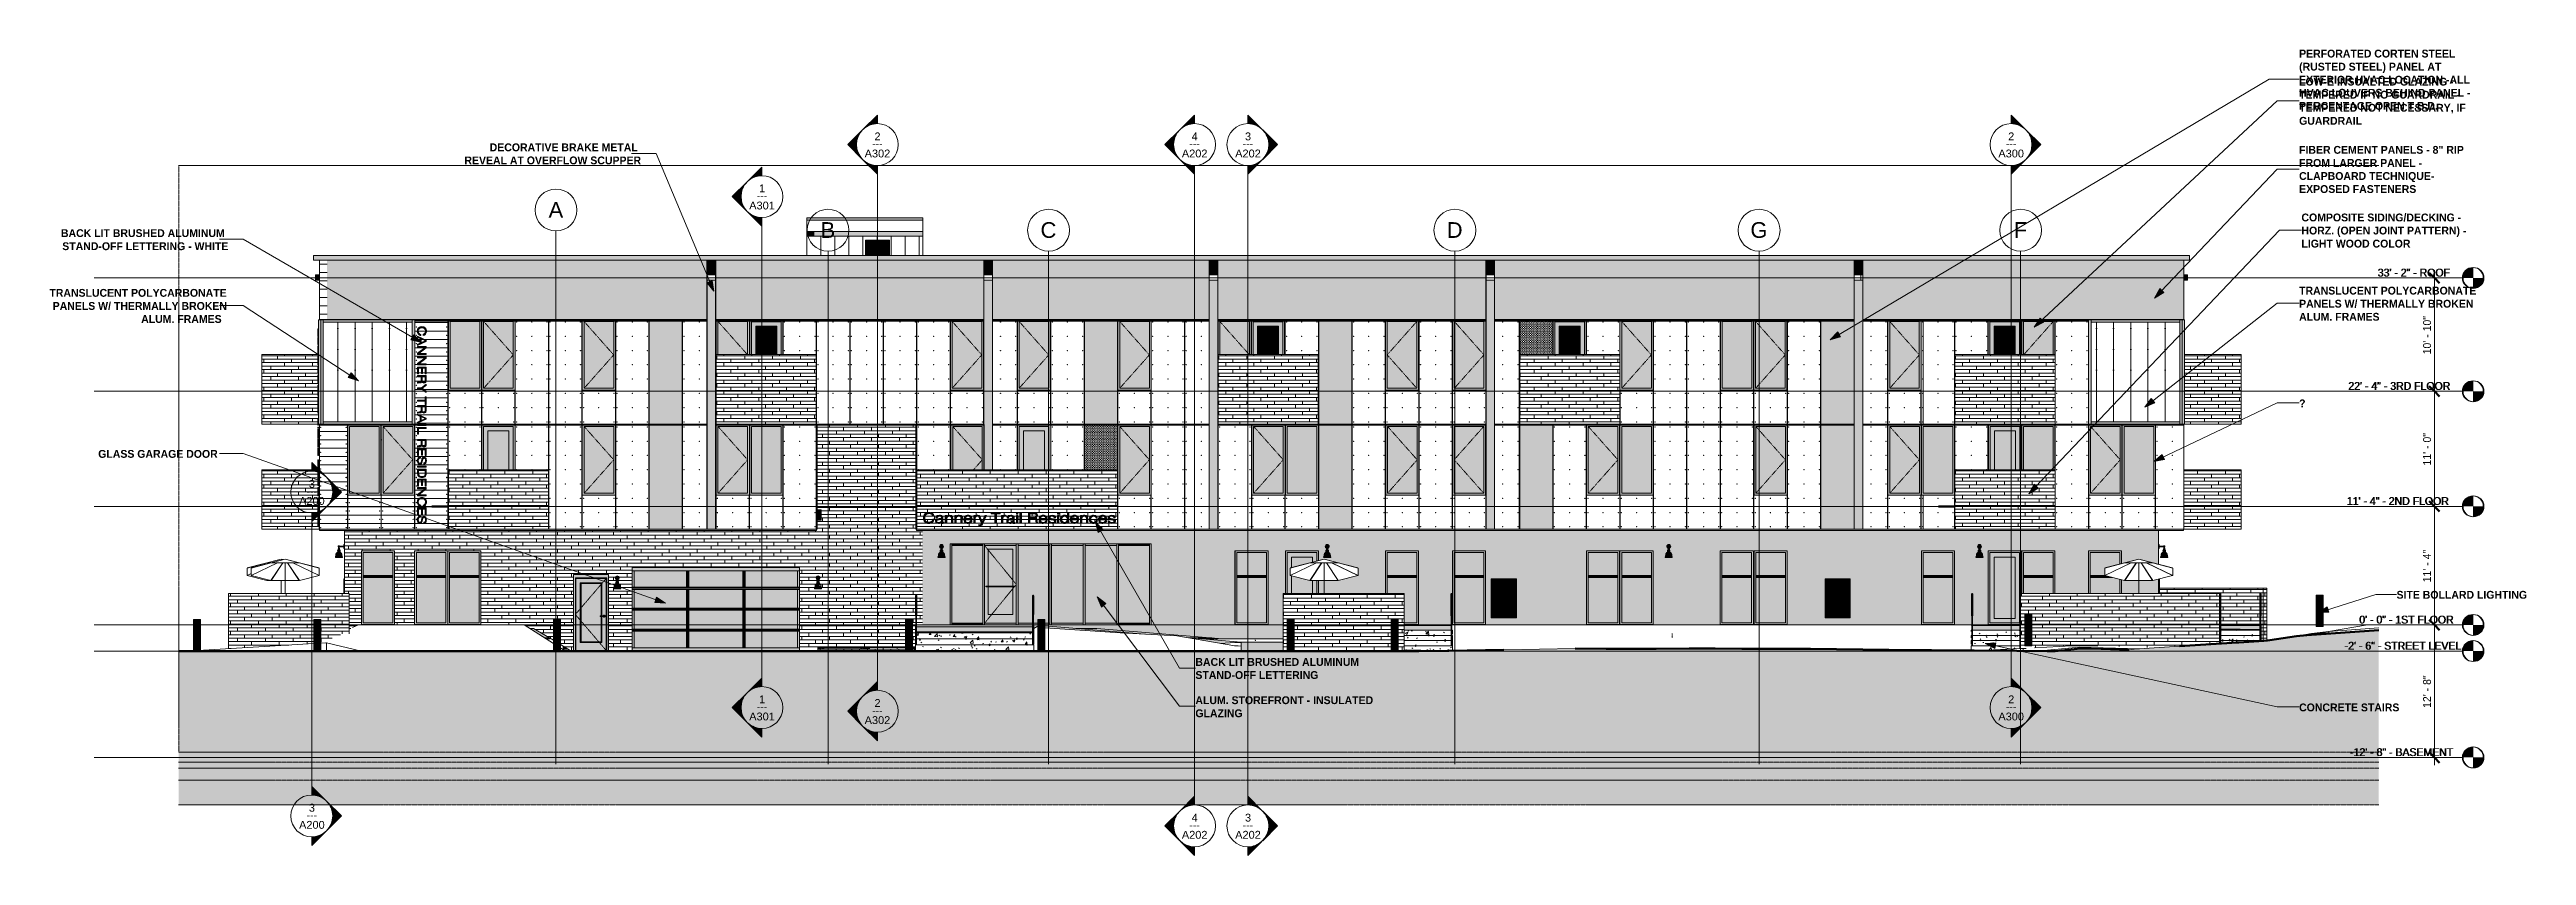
# Model space of a CAD drawing. Header units: inches. Extents: x 1750 to 8392, y -264 to 660.
# Drawn here: x 4577 to 7418, y -264 to 660 of the extents above; entities that cross this region are included whole.
import ezdxf

# ---------------------------------------------------------------- set-up
doc = ezdxf.new("R2010")
doc.units = ezdxf.units.IN
doc.header["$MEASUREMENT"] = 0
for name, pattern in [('Aligning Line 1_8_', [0.25, 0.125, -0.125]), ('Dash', [0.25, 0.125, -0.125]), ('Dash 1_16_', [0.125, 0.0625, -0.0625]), ('Grid Line 1_2_', [0.875, 0.5, -0.125, 0.125, -0.125]), ('Hidden 1_8_', [0.1875, 0.125, -0.0625])]:
    doc.linetypes.add(name, pattern=pattern)
for name, color, linetype, lineweight in [('0-2', 165, 'Continuous', 5), ('0-3', 7, 'Continuous', 9), ('0-4', 50, 'Continuous', 5), ('A-ANNO-DIMS', 211, 'Continuous', 9), ('A-ANNO-DIMS-96', 211, 'Continuous', 9), ('A-AREA', 32, 'Continuous', 70), ('A-CLNG-1', 13, 'Continuous', 5), ('A-CLNG-2', 13, 'Continuous', 9), ('A-DETL-HDLN-1', 7, 'Hidden 1_8_', 9), ('A-DOOR-3', 31, 'Continuous', 9), ('A-DOOR-4', 31, 'Dash 1_16_', 9), ('A-DOOR-FRAM', 31, 'Continuous', 9), ('A-DOOR-GLAZ', 31, 'Continuous', 9), ('A-FLOR-1', 9, 'Continuous', 5), ('A-FLOR-2', 7, 'Continuous', 9), ('A-FLOR-3', 192, 'Continuous', 5), ('A-FLOR-4', 192, 'Continuous', 9), ('A-FLOR-HRAL', 11, 'Continuous', 9), ('A-FLOR-HRAL-1', 31, 'Continuous', 9), ('A-FLOR-HRAL-2', 7, 'Continuous', 9), ('A-FLOR-LEVL', 51, 'Continuous', 9), ('A-FLOR-LEVL-1', 51, 'Grid Line 1_2_', 9), ('A-FLOR-LEVL-2', 147, 'Continuous', 9), ('A-GENM', 5, 'Continuous', 9), ('A-GENM-1', 5, 'Continuous', 5), ('A-GLAZ-1', 151, 'Continuous', 9), ('A-GLAZ-CURT', 52, 'Continuous', 9), ('A-GLAZ-CWMG', 51, 'Continuous', 9), ('A-GLAZ-HDLN', 1, 'Dash', 13), ('A-ROOF-1', 132, 'Continuous', 9), ('A-ROOF-2', 132, 'Continuous', 5), ('A-WALL-2', 113, 'Continuous', 9), ('A-WALL-3', 254, 'Continuous', 5), ('A-WALL-4', 7, 'Continuous', 9), ('A-WALL-PATT-1', 111, 'Continuous', 9), ('A-WALL-PATT-2', 8, 'Continuous', 9), ('C-BLDG-PADS-1', 254, 'Continuous', 5), ('C-BLDG-PADS-2', 7, 'Continuous', 9), ('C-TOPO', 7, 'Continuous', 9), ('C-TOPO-1', 250, 'Continuous', 50), ('E-LITE-EQPM', 33, 'Continuous', 9), ('G-ANNO-SYMB', 111, 'Aligning Line 1_8_', 9), ('G-ANNO-SYMB-1', 147, 'Aligning Line 1_8_', 9), ('G-ANNO-SYMB-2', 111, 'Continuous', 9), ('G-ANNO-TEXT', 231, 'Continuous', 9), ('G-IMPT', 8, 'Continuous', 9), ('I-FURN', 30, 'Continuous', 9), ('I-WALL-1', 50, 'Continuous', 5), ('I-WALL-2', 7, 'Continuous', 9), ('S-BEAM', 12, 'Continuous', 9), ('S-FNDN', 32, 'Continuous', 13), ('S-FNDN-1', 32, 'Continuous', 9), ('S-FNDN-2', 32, 'Continuous', 5), ('S-GRID-1', 1, 'Grid Line 1_2_', 9), ('S-GRID-IDEN', 1, 'Continuous', 9), ('S-STRS', 31, 'Continuous', 9), ('S-STRS-1', 21, 'Continuous', 5), ('S-STRS-2', 7, 'Continuous', 9)]:
    doc.layers.add(name, color=color, linetype=linetype, lineweight=lineweight)
doc.styles.add('Arial', font='arial.ttf', dxfattribs={"height": 9})
doc.styles.add('Arial_1', font='arial.ttf', dxfattribs={"height": 18})
doc.styles.add('Century Gothic', font='ufonts.com_century-gothic.ttf', dxfattribs={"height": 9})
doc.styles.add('Century Gothic_B', font='GOTHICB.TTF', dxfattribs={"height": 9})
doc.dimstyles.new('OD__1_8__Tol__', dxfattribs={"dimscale": 12, "dimtxt": 9.397514, "dimasz": 1, "dimexe": 0.75, "dimexo": 0.5, "dimgap": 0.125, "dimtad": 1, "dimdec": 3, "dimrnd": 0.125, "dimzin": 3, "dimdsep": 46, "dimlunit": 4, "dimtxsty": 'Century Gothic', "dimblk1": 'OBLIQUE', "dimblk2": 'OBLIQUE', "dimsah": 1, "dimcen": 0.09, "dimdle": 0.75, "dimazin": 0, "dimtfac": 1, "dimtdec": 4, "dimtix": 1, "dimtmove": 0, "dimatfit": 3, "dimfxl": 1, "dimtvp": 1, "dimtfill": 1, "dimfrac": 2, "dimtolj": 1, "dimtzin": 0, "dimarcsym": 2})
pattern_1 = [(0, (7032.27, -119.146), (-38.4, 76.8), [0.392, -38.007]), (0, (7032.27, -118.754), (-38.4, 76.8), [0.392, -38.007]), (0, (7032.27, -109.546), (-38.4, 76.8), [0.392, -38.007]), (0, (7032.27, -109.154), (-38.4, 76.8), [0.392, -38.007]), (0, (7032.27, -99.946), (-38.4, 76.8), [0.392, -38.007]), (0, (7032.27, -99.554), (-38.4, 76.8), [0.392, -38.007]), (0, (7032.27, -90.346), (-38.4, 76.8), [0.392, -38.007]), (0, (7032.27, -89.954), (-38.4, 76.8), [0.392, -38.007]), (0, (7032.27, -80.746), (-38.4, 76.8), [0.392, -38.007]), (0, (7032.27, -80.354), (-38.4, 76.8), [0.392, -38.007]), (0, (7032.27, -71.146), (-38.4, 76.8), [0.392, -38.007]), (0, (7032.27, -70.754), (-38.4, 76.8), [0.392, -38.007]), (0, (7032.27, -61.546), (-38.4, 76.8), [0.392, -38.007]), (0, (7032.27, -61.154), (-38.4, 76.8), [0.392, -38.007]), (0, (7032.27, -51.946), (-38.4, 76.8), [0.392, -38.007]), (0, (7032.27, -51.554), (-38.4, 76.8), [0.392, -38.007]), (0, (7067.17, -119.146), (-38.4, 76.8), [0.392, -38.007]), (0, (7067.17, -118.754), (-38.4, 76.8), [0.392, -38.007]), (0, (7067.17, -109.546), (-38.4, 76.8), [0.392, -38.007]), (0, (7067.17, -109.154), (-38.4, 76.8), [0.392, -38.007]), (0, (7067.17, -99.946), (-38.4, 76.8), [0.392, -38.007]), (0, (7067.17, -99.554), (-38.4, 76.8), [0.392, -38.007]), (0, (7067.17, -90.346), (-38.4, 76.8), [0.392, -38.007]), (0, (7067.17, -89.954), (-38.4, 76.8), [0.392, -38.007]), (0, (7067.17, -80.746), (-38.4, 76.8), [0.392, -38.007]), (0, (7067.17, -80.354), (-38.4, 76.8), [0.392, -38.007]), (0, (7067.17, -71.146), (-38.4, 76.8), [0.392, -38.007]), (0, (7067.17, -70.754), (-38.4, 76.8), [0.392, -38.007]), (0, (7067.17, -61.546), (-38.4, 76.8), [0.392, -38.007]), (0, (7067.17, -61.154), (-38.4, 76.8), [0.392, -38.007]), (0, (7067.17, -51.946), (-38.4, 76.8), [0.392, -38.007]), (0, (7067.17, -51.554), (-38.4, 76.8), [0.392, -38.007]), (90, (7030.527, -123.75), (-38.4, 2e-15), [76.8, 0, 0, 0]), (90, (7030.9, -123.75), (-38.4, 2e-15), [76.8, 0, 0, 0]), (90, (7032.268, -119.146), (-38.4, 2e-15), [0.392, -76.407]), (90, (7032.268, -109.546), (-38.4, 2e-15), [0.392, -76.407]), (90, (7032.268, -99.946), (-38.4, 2e-15), [0.392, -76.407]), (90, (7032.268, -90.346), (-38.4, 2e-15), [0.392, -76.407]), (90, (7032.268, -80.746), (-38.4, 2e-15), [0.392, -76.407]), (90, (7032.268, -71.146), (-38.4, 2e-15), [0.392, -76.407]), (90, (7032.268, -61.546), (-38.4, 2e-15), [0.392, -76.407]), (90, (7032.268, -51.946), (-38.4, 2e-15), [0.392, -76.407]), (90, (7032.66, -119.146), (-38.4, 2e-15), [0.392, -76.407]), (90, (7032.66, -109.546), (-38.4, 2e-15), [0.392, -76.407]), (90, (7032.66, -99.946), (-38.4, 2e-15), [0.392, -76.407]), (90, (7032.66, -90.346), (-38.4, 2e-15), [0.392, -76.407]), (90, (7032.66, -80.746), (-38.4, 2e-15), [0.392, -76.407]), (90, (7032.66, -71.146), (-38.4, 2e-15), [0.392, -76.407]), (90, (7032.66, -61.546), (-38.4, 2e-15), [0.392, -76.407]), (90, (7032.66, -51.946), (-38.4, 2e-15), [0.392, -76.407]), (90, (7067.168, -119.146), (-38.4, 2e-15), [0.392, -76.407]), (90, (7067.168, -109.546), (-38.4, 2e-15), [0.392, -76.407]), (90, (7067.168, -99.946), (-38.4, 2e-15), [0.392, -76.407]), (90, (7067.168, -90.346), (-38.4, 2e-15), [0.392, -76.407]), (90, (7067.168, -80.746), (-38.4, 2e-15), [0.392, -76.407]), (90, (7067.168, -71.146), (-38.4, 2e-15), [0.392, -76.407]), (90, (7067.168, -61.546), (-38.4, 2e-15), [0.392, -76.407]), (90, (7067.168, -51.946), (-38.4, 2e-15), [0.392, -76.407]), (90, (7067.56, -119.146), (-38.4, 2e-15), [0.392, -76.407]), (90, (7067.56, -109.546), (-38.4, 2e-15), [0.392, -76.407]), (90, (7067.56, -99.946), (-38.4, 2e-15), [0.392, -76.407]), (90, (7067.56, -90.346), (-38.4, 2e-15), [0.392, -76.407]), (90, (7067.56, -80.746), (-38.4, 2e-15), [0.392, -76.407]), (90, (7067.56, -71.146), (-38.4, 2e-15), [0.392, -76.407]), (90, (7067.56, -61.546), (-38.4, 2e-15), [0.392, -76.407]), (90, (7067.56, -51.946), (-38.4, 2e-15), [0.392, -76.407]), (180, (7068.93, -123.75), (-38.4, 76.8), [38.025, -0.375]), (180, (7068.93, -114.15), (-38.4, 76.8), [38.025, -0.375]), (180, (7068.93, -104.55), (-38.4, 76.8), [38.025, -0.375]), (180, (7068.93, -94.95), (-38.4, 76.8), [38.025, -0.375]), (180, (7068.93, -85.35), (-38.4, 76.8), [38.025, -0.375]), (180, (7068.93, -75.75), (-38.4, 76.8), [38.025, -0.375]), (180, (7068.93, -66.15), (-38.4, 76.8), [38.025, -0.375]), (180, (7068.93, -56.55), (-38.4, 76.8), [38.025, -0.375])]
pattern_2 = [(0, (6993.84, 112.3), (-38.4, 120.375), [0.392, -38.007]), (0, (6993.84, 112.7), (-38.4, 120.375), [0.392, -38.007]), (0, (6993.84, 128.66), (-38.4, 120.375), [0.392, -38.007]), (0, (6993.84, 129.05), (-38.4, 120.375), [0.392, -38.007]), (0, (6993.84, 145.02), (-38.4, 120.375), [0.392, -38.007]), (0, (6993.84, 145.41), (-38.4, 120.375), [0.392, -38.007]), (0, (6993.84, 161.38), (-38.4, 120.375), [0.392, -38.007]), (0, (6993.84, 161.77), (-38.4, 120.375), [0.392, -38.007]), (0, (6993.84, 177.73), (-38.4, 120.375), [0.392, -38.007]), (0, (6993.84, 178.12), (-38.4, 120.375), [0.392, -38.007]), (0, (6993.84, 194.09), (-38.4, 120.375), [0.392, -38.007]), (0, (6993.84, 194.48), (-38.4, 120.375), [0.392, -38.007]), (0, (6993.84, 210.45), (-38.4, 120.375), [0.392, -38.007]), (0, (6993.84, 210.84), (-38.4, 120.375), [0.392, -38.007]), (0, (6993.84, 226.8), (-38.4, 120.375), [0.392, -38.007]), (0, (6993.84, 227.2), (-38.4, 120.375), [0.392, -38.007]), (0, (7011.29, 112.3), (-38.4, 120.375), [0.392, -38.007]), (0, (7011.29, 112.7), (-38.4, 120.375), [0.392, -38.007]), (0, (7011.29, 128.66), (-38.4, 120.375), [0.392, -38.007]), (0, (7011.29, 129.05), (-38.4, 120.375), [0.392, -38.007]), (0, (7011.29, 145.02), (-38.4, 120.375), [0.392, -38.007]), (0, (7011.29, 145.41), (-38.4, 120.375), [0.392, -38.007]), (0, (7011.29, 161.38), (-38.4, 120.375), [0.392, -38.007]), (0, (7011.29, 161.77), (-38.4, 120.375), [0.392, -38.007]), (0, (7011.29, 177.73), (-38.4, 120.375), [0.392, -38.007]), (0, (7011.29, 178.12), (-38.4, 120.375), [0.392, -38.007]), (0, (7011.29, 194.09), (-38.4, 120.375), [0.392, -38.007]), (0, (7011.29, 194.48), (-38.4, 120.375), [0.392, -38.007]), (0, (7011.29, 210.45), (-38.4, 120.375), [0.392, -38.007]), (0, (7011.29, 210.84), (-38.4, 120.375), [0.392, -38.007]), (0, (7011.29, 226.8), (-38.4, 120.375), [0.392, -38.007]), (0, (7011.29, 227.2), (-38.4, 120.375), [0.392, -38.007]), (0, (7028.74, 112.3), (-38.4, 120.375), [0.392, -38.007]), (0, (7028.74, 112.7), (-38.4, 120.375), [0.392, -38.007]), (0, (7028.74, 128.66), (-38.4, 120.375), [0.392, -38.007]), (0, (7028.74, 129.05), (-38.4, 120.375), [0.392, -38.007]), (0, (7028.74, 145.02), (-38.4, 120.375), [0.392, -38.007]), (0, (7028.74, 145.41), (-38.4, 120.375), [0.392, -38.007]), (0, (7028.74, 161.38), (-38.4, 120.375), [0.392, -38.007]), (0, (7028.74, 161.77), (-38.4, 120.375), [0.392, -38.007]), (0, (7028.74, 177.73), (-38.4, 120.375), [0.392, -38.007]), (0, (7028.74, 178.12), (-38.4, 120.375), [0.392, -38.007]), (0, (7028.74, 194.09), (-38.4, 120.375), [0.392, -38.007]), (0, (7028.74, 194.48), (-38.4, 120.375), [0.392, -38.007]), (0, (7028.74, 210.45), (-38.4, 120.375), [0.392, -38.007]), (0, (7028.74, 210.84), (-38.4, 120.375), [0.392, -38.007]), (0, (7028.74, 226.8), (-38.4, 120.375), [0.392, -38.007]), (0, (7028.74, 227.2), (-38.4, 120.375), [0.392, -38.007]), (90, (6992.1, 109.75), (-38.4, 2e-15), [120, -0.375]), (90, (6992.477, 109.75), (-38.4, 2e-15), [120, -0.375]), (90, (6993.843, 112.304), (-38.4, 2e-15), [0.392, -119.982]), (90, (6993.843, 128.66), (-38.4, 2e-15), [0.392, -119.982]), (90, (6993.843, 145.018), (-38.4, 2e-15), [0.392, -119.982]), (90, (6993.843, 161.375), (-38.4, 2e-15), [0.392, -119.982]), (90, (6993.843, 177.732), (-38.4, 2e-15), [0.392, -119.982]), (90, (6993.843, 194.09), (-38.4, 2e-15), [0.392, -119.982]), (90, (6993.843, 210.447), (-38.4, 2e-15), [0.392, -119.982]), (90, (6993.843, 226.804), (-38.4, 2e-15), [0.392, -119.982]), (90, (6994.236, 112.304), (-38.4, 2e-15), [0.392, -119.982]), (90, (6994.236, 128.66), (-38.4, 2e-15), [0.392, -119.982]), (90, (6994.236, 145.018), (-38.4, 2e-15), [0.392, -119.982]), (90, (6994.236, 161.375), (-38.4, 2e-15), [0.392, -119.982]), (90, (6994.236, 177.732), (-38.4, 2e-15), [0.392, -119.982]), (90, (6994.236, 194.09), (-38.4, 2e-15), [0.392, -119.982]), (90, (6994.236, 210.447), (-38.4, 2e-15), [0.392, -119.982]), (90, (6994.236, 226.804), (-38.4, 2e-15), [0.392, -119.982]), (90, (7011.293, 112.304), (-38.4, 2e-15), [0.392, -119.982]), (90, (7011.293, 128.66), (-38.4, 2e-15), [0.392, -119.982]), (90, (7011.293, 145.018), (-38.4, 2e-15), [0.392, -119.982]), (90, (7011.293, 161.375), (-38.4, 2e-15), [0.392, -119.982]), (90, (7011.293, 177.732), (-38.4, 2e-15), [0.392, -119.982]), (90, (7011.293, 194.09), (-38.4, 2e-15), [0.392, -119.982]), (90, (7011.293, 210.447), (-38.4, 2e-15), [0.392, -119.982]), (90, (7011.293, 226.804), (-38.4, 2e-15), [0.392, -119.982]), (90, (7011.686, 112.304), (-38.4, 2e-15), [0.392, -119.982]), (90, (7011.686, 128.66), (-38.4, 2e-15), [0.392, -119.982]), (90, (7011.686, 145.018), (-38.4, 2e-15), [0.392, -119.982]), (90, (7011.686, 161.375), (-38.4, 2e-15), [0.392, -119.982]), (90, (7011.686, 177.732), (-38.4, 2e-15), [0.392, -119.982]), (90, (7011.686, 194.09), (-38.4, 2e-15), [0.392, -119.982]), (90, (7011.686, 210.447), (-38.4, 2e-15), [0.392, -119.982]), (90, (7011.686, 226.804), (-38.4, 2e-15), [0.392, -119.982]), (90, (7028.743, 112.304), (-38.4, 2e-15), [0.392, -119.982]), (90, (7028.743, 128.66), (-38.4, 2e-15), [0.392, -119.982]), (90, (7028.743, 145.018), (-38.4, 2e-15), [0.392, -119.982]), (90, (7028.743, 161.375), (-38.4, 2e-15), [0.392, -119.982]), (90, (7028.743, 177.732), (-38.4, 2e-15), [0.392, -119.982]), (90, (7028.743, 194.09), (-38.4, 2e-15), [0.392, -119.982]), (90, (7028.743, 210.447), (-38.4, 2e-15), [0.392, -119.982]), (90, (7028.743, 226.804), (-38.4, 2e-15), [0.392, -119.982]), (90, (7029.136, 112.304), (-38.4, 2e-15), [0.392, -119.982]), (90, (7029.136, 128.66), (-38.4, 2e-15), [0.392, -119.982]), (90, (7029.136, 145.018), (-38.4, 2e-15), [0.392, -119.982]), (90, (7029.136, 161.375), (-38.4, 2e-15), [0.392, -119.982]), (90, (7029.136, 177.732), (-38.4, 2e-15), [0.392, -119.982]), (90, (7029.136, 194.09), (-38.4, 2e-15), [0.392, -119.982]), (90, (7029.136, 210.447), (-38.4, 2e-15), [0.392, -119.982]), (90, (7029.136, 226.804), (-38.4, 2e-15), [0.392, -119.982]), (180, (7030.5, 109.38), (-38.4, 120.375), [38.025, -0.375]), (180, (7030.5, 109.75), (-38.4, 120.375), [38.025, -0.375])]
pattern_3 = [(0, (5454.1646, 268.8), (0, 4), []), (90, (5454.165, 268.8), (-8, 8), [4, -28]), (90, (5470.165, 272.8), (-8, 8), [4, -28])]
pattern_4 = [(0, (5146.9646, 136.8), (0, 4), []), (90, (5146.965, 136.8), (-8, 8), [4, -28]), (90, (5162.965, 140.8), (-8, 8), [4, -28])]
pattern_5 = [(0, (5799.7646, 136.8), (0, 4), []), (90, (5799.765, 136.8), (-8, 8), [4, -28]), (90, (5815.765, 140.8), (-8, 8), [4, -28])]
pattern_6 = [(0, (6874.9646, 136.8), (0, 4), []), (90, (6874.965, 136.8), (-8, 8), [4, -28]), (90, (6890.965, 140.8), (-8, 8), [4, -28])]
pattern_7 = [(0, (6874.9646, 268.8), (0, 4), []), (90, (6874.965, 268.8), (-8, 8), [4, -28]), (90, (6890.965, 272.8), (-8, 8), [4, -28])]
pattern_8 = [(0, (6375.7646, 268.8), (0, 4), []), (90, (6375.765, 268.8), (-8, 8), [4, -28]), (90, (6391.765, 272.8), (-8, 8), [4, -28])]
pattern_9 = [(49.781, (17016.879, 11.352), (27.542763, -2.39092), [2.867, -31.537]), (355.038, (17016.88, 11.352), (-5.32791, 28.66125), [2.304, -25.343]), (100.531, (17019.174, 11.153), (22.214947, 26.26965), [2.429, -26.723]), (45.962, (17016.88, 18.973), (40.98173, -6.30683), [4.303, -47.329]), (96.687, (17020.294, 18.447), (35.89096, 37.11785), [3.643, -40.078]), (351.251, (17016.88, 18.973), (35.89144, 37.11759), [3.455, -38.009]), (20.852, (17020.719, 17.068), (22.920947, -15.340956), [2.877, -31.649]), (326.206, (17020.72, 17.068), (9.34303, 27.63074), [2.298, -25.283]), (71.317, (17022.629, 15.79), (32.26478, 12.28913), [2.431, -26.737]), (37.286, (17016.879, 11.352), (0.467294, 12.684528), [1.264, -23.702, 1.264, -24.391, -25.367]), (37.286, (17016.879, 11.352), (0.467294, 12.684528), [-50.62, 1.264, -24.104]), (7.443, (17016.879, 11.352), (10.101368, 15.028153), [1.267, -13.4, 1.267, -23.191, -9.695]), (7.443, (17016.879, 11.352), (10.101368, 15.028153), [-39.124, 1.267, -8.428]), (327.701, (17008.316, 11.352), (20.498663, -0.85914), [1.264, -8.314, 1.264, -28.621, -39.656]), (327.701, (17008.316, 11.352), (20.498663, -0.85914), [-39.464, 1.264, -38.391]), (317.721, (17004.476, 11.352), (22.394505, 3.814535), [1.263, -11.173, 1.263, -18.558, -28.125]), (317.721, (17004.476, 11.352), (22.394505, 3.814535), [-32.257, 1.263, -26.862])]
pattern_10 = [(49.781, (17016.879, 12.92), (27.542763, -2.39092), [2.867, -31.537]), (355.038, (17016.88, 12.92), (-5.32791, 28.66125), [2.304, -25.343]), (100.531, (17019.174, 12.722), (22.214947, 26.26965), [2.429, -26.723]), (45.962, (17016.88, 20.542), (40.98173, -6.30683), [4.303, -47.329]), (96.687, (17020.294, 20.016), (35.89096, 37.11785), [3.643, -40.078]), (351.251, (17016.88, 20.54), (35.89144, 37.11759), [3.455, -38.009]), (20.852, (17020.719, 18.637), (22.920947, -15.340956), [2.877, -31.649]), (326.206, (17020.72, 18.637), (9.34303, 27.63074), [2.298, -25.283]), (71.317, (17022.629, 17.358), (32.26478, 12.28913), [2.431, -26.737]), (37.286, (17016.879, 12.921), (0.467294, 12.684528), [1.264, -23.702, 1.264, -24.391, -25.367]), (37.286, (17016.879, 12.921), (0.467294, 12.684528), [-50.62, 1.264, -24.104]), (7.443, (17016.879, 12.921), (10.101368, 15.028153), [1.267, -13.4, 1.267, -23.191, -9.695]), (7.443, (17016.879, 12.921), (10.101368, 15.028153), [-39.124, 1.267, -8.428]), (327.701, (17008.316, 12.921), (20.498663, -0.85914), [1.264, -8.314, 1.264, -28.621, -39.656]), (327.701, (17008.316, 12.921), (20.498663, -0.85914), [-39.464, 1.264, -38.391]), (317.721, (17004.476, 12.921), (22.394505, 3.814535), [1.263, -11.173, 1.263, -18.558, -28.125]), (317.721, (17004.476, 12.921), (22.394505, 3.814535), [-32.257, 1.263, -26.862])]
pattern_11 = [(49.781, (17016.879, 14.49), (27.542763, -2.39092), [2.867, -31.537]), (355.038, (17016.88, 14.49), (-5.32791, 28.66125), [2.304, -25.343]), (100.531, (17019.174, 14.29), (22.214947, 26.26965), [2.429, -26.723]), (45.962, (17016.88, 22.11), (40.98173, -6.30683), [4.303, -47.329]), (96.687, (17020.294, 21.586), (35.89096, 37.11785), [3.643, -40.078]), (351.251, (17016.88, 22.11), (35.89144, 37.11759), [3.455, -38.009]), (20.852, (17020.719, 20.206), (22.920947, -15.340956), [2.877, -31.649]), (326.206, (17020.72, 20.206), (9.34303, 27.63074), [2.298, -25.283]), (71.317, (17022.629, 18.928), (32.26478, 12.28913), [2.431, -26.737]), (37.286, (17016.879, 14.49), (0.467294, 12.684528), [1.264, -23.702, 1.264, -24.391, -25.367]), (37.286, (17016.879, 14.49), (0.467294, 12.684528), [-50.62, 1.264, -24.104]), (7.443, (17016.879, 14.49), (10.101368, 15.028153), [1.267, -13.4, 1.267, -23.191, -9.695]), (7.443, (17016.879, 14.49), (10.101368, 15.028153), [-39.124, 1.267, -8.428]), (327.701, (17008.316, 14.49), (20.498663, -0.85914), [1.264, -8.314, 1.264, -28.621, -39.656]), (327.701, (17008.316, 14.49), (20.498663, -0.85914), [-39.464, 1.264, -38.391]), (317.721, (17004.476, 14.49), (22.394505, 3.814535), [1.263, -11.173, 1.263, -18.558, -28.125]), (317.721, (17004.476, 14.49), (22.394505, 3.814535), [-32.257, 1.263, -26.862])]
pattern_12 = [(49.781, (17016.879, 16.06), (27.542763, -2.39092), [2.867, -31.537]), (355.038, (17016.88, 16.06), (-5.32791, 28.66125), [2.304, -25.343]), (100.531, (17019.174, 15.86), (22.214947, 26.26965), [2.429, -26.723]), (45.962, (17016.88, 23.68), (40.98173, -6.30683), [4.303, -47.329]), (96.687, (17020.294, 23.155), (35.89096, 37.11785), [3.643, -40.078]), (351.251, (17016.88, 23.68), (35.89144, 37.11759), [3.455, -38.009]), (20.852, (17020.719, 21.775), (22.920947, -15.340956), [2.877, -31.649]), (326.206, (17020.72, 21.775), (9.34303, 27.63074), [2.298, -25.283]), (71.317, (17022.629, 20.497), (32.26478, 12.28913), [2.431, -26.737]), (37.286, (17016.879, 16.06), (0.467294, 12.684528), [1.264, -23.702, 1.264, -24.391, -25.367]), (37.286, (17016.879, 16.06), (0.467294, 12.684528), [-50.62, 1.264, -24.104]), (7.443, (17016.879, 16.06), (10.101368, 15.028153), [1.267, -13.4, 1.267, -23.191, -9.695]), (7.443, (17016.879, 16.06), (10.101368, 15.028153), [-39.124, 1.267, -8.428]), (327.701, (17008.316, 16.06), (20.498663, -0.85914), [1.264, -8.314, 1.264, -28.621, -39.656]), (327.701, (17008.316, 16.06), (20.498663, -0.85914), [-39.464, 1.264, -38.391]), (317.721, (17004.476, 16.06), (22.394505, 3.814535), [1.263, -11.173, 1.263, -18.558, -28.125]), (317.721, (17004.476, 16.06), (22.394505, 3.814535), [-32.257, 1.263, -26.862])]
pattern_13 = [(0, (6128.2896, -29.2), (0, 4), []), (90, (6128.29, -29.2), (-8, 8), [4, -28]), (90, (6144.29, -25.2), (-8, 8), [4, -28])]
pattern_14 = [(0, (7117.8146, 0.8), (0, 4), []), (90, (7117.815, 0.8), (-8, 8), [4, -28]), (90, (7133.815, 4.8), (-8, 8), [4, -28])]
pattern_15 = [(0, (4784.2896, 0.8), (0, 4), []), (90, (4784.29, 0.8), (-8, 8), [4, -28]), (90, (4800.29, 4.8), (-8, 8), [4, -28])]
pattern_16 = [(0, (6029.9766, 268.8), (0, 4), []), (90, (6029.977, 268.8), (-8, 8), [4, -28]), (90, (6045.977, 272.8), (-8, 8), [4, -28])]
pattern_17 = [(90, (5574.14, 398), (-16.082, 1e-15), [])]
pattern_18 = [(0, (12, 0), (30.72, 7.68), [1.267, -21.773, 1.267, -21.773, -122.88]), (0, (12, 0), (30.72, 7.68), [-46.08, 1.267, -44.813, 1.267, -21.773, -53.76]), (0, (12, 0), (30.72, 7.68), [-115.2, 1.267, -14.093, 1.267, -37.133]), (120, (23.52, 3.84), (-22.011075, 22.7643004), [1.267, -21.773, 1.267, -21.773, -122.88]), (120, (23.52, 3.84), (-22.011075, 22.7643004), [-46.08, 1.267, -44.813, 1.267, -21.773, -53.76]), (120, (23.52, 3.84), (-22.011075, 22.7643004), [-115.2, 1.267, -14.093, 1.267, -37.133]), (240, (27.36, 19.2), (-8.708925, -30.4443004), [1.267, -21.773, 1.267, -21.773, -122.88]), (240, (27.36, 19.2), (-8.708925, -30.4443004), [-46.08, 1.267, -44.813, 1.267, -21.773, -53.76]), (240, (27.36, 19.2), (-8.708925, -30.4443004), [-115.2, 1.267, -14.093, 1.267, -37.133])]

msp = doc.modelspace()

# ---------------------------------------------------------------- texts
at = {"layer": 'A-FLOR-LEVL', "char_height": 9, "attachment_point": 1, "style": 'Century Gothic'}
for s, insert, width in [('33\' - 2" - ROOF', (7246.978, 408.5508), 104.232), ('22\' - 4" - 3RD FLOOR', (7213.2268, 278.5508), 145.137), ('11\' - 4" - 2ND FLOOR', (7211.4883, 146.5508), 147.258), ('0\' - 0" - 1ST FLOOR', (7225.7371, 10.5508), 129.987), ('-2\' - 6" - STREET LEVEL', (7208.9938, -19.4492), 150.288), ('-12\' - 8" - BASEMENT', (7215.23, -141.4492), 142.713)]:
    msp.add_mtext(s, dxfattribs=dict(at, insert=insert, width=width))
at = {"layer": 'G-ANNO-SYMB-2', "char_height": 9, "attachment_point": 1}
for s, insert, width, style in [('A302', (5511.7179, 545.2255), 35.754, 'Arial'), ('---', (5520.3107, 556.355), 15.453, 'Century Gothic'), ('2', (5522.962, 564.8617), 8.484, 'Arial'), ('A202', (5875.5752, 545.2255), 35.754, 'Arial'), ('---', (5884.168, 556.355), 15.453, 'Century Gothic'), ('4', (5886.8193, 564.8617), 8.484, 'Arial'), ('A202', (5936.7292, 545.2255), 35.754, 'Arial'), ('---', (5945.322, 556.355), 15.453, 'Century Gothic'), ('3', (5947.9733, 564.8617), 8.484, 'Arial'), ('A300', (6812.1242, 545.2255), 35.754, 'Arial'), ('---', (6820.7169, 556.355), 15.453, 'Century Gothic'), ('2', (6823.3682, 564.8617), 8.484, 'Arial'), ('A301', (5379.3242, 485.5534), 35.754, 'Arial'), ('---', (5387.9169, 496.683), 15.453, 'Century Gothic'), ('1', (5390.5682, 505.1897), 8.484, 'Arial'), ('A200', (4863, 146.6597), 35.754, 'Arial'), ('---', (4871.5928, 157.7892), 15.453, 'Century Gothic'), ('3', (4874.2441, 166.2959), 8.484, 'Arial'), ('1', (5390.5682, -80.8965), 8.484, 'Arial'), ('2', (5522.962, -85.0695), 8.484, 'Arial'), ('2', (6823.3682, -80.8965), 8.484, 'Arial'), ('A301', (5379.3242, -100.5327), 35.754, 'Arial'), ('---', (5387.9169, -89.4032), 15.453, 'Century Gothic'), ('A302', (5511.7179, -104.7058), 35.754, 'Arial'), ('---', (5520.3107, -93.5762), 15.453, 'Century Gothic'), ('A300', (6812.1242, -100.5327), 35.754, 'Arial'), ('---', (6820.7169, -89.4032), 15.453, 'Century Gothic'), ('A200', (4863, -224.8291), 35.754, 'Arial'), ('---', (4871.5928, -213.6996), 15.453, 'Century Gothic'), ('3', (4874.2441, -205.1929), 8.484, 'Arial'), ('4', (5886.8193, -216.5837), 8.484, 'Arial'), ('3', (5947.9733, -216.5837), 8.484, 'Arial'), ('A202', (5875.5752, -236.2199), 35.754, 'Arial'), ('---', (5884.168, -225.0904), 15.453, 'Century Gothic'), ('A202', (5936.7292, -236.2199), 35.754, 'Arial'), ('---', (5945.322, -225.0904), 15.453, 'Century Gothic')]:
    msp.add_mtext(s, dxfattribs=dict(at, insert=insert, width=width, style=style))
at = {"layer": 'G-ANNO-TEXT', "char_height": 9, "attachment_point": 1, "style": 'Century Gothic_B'}
for s, insert, width in [('PERFORATED CORTEN STEEL', (7157.0913, 659.8293), 198.768), ('(RUSTED STEEL) PANEL AT', (7157.0913, 644.8293), 179.073), ('EXTERIOR HVAC LOCATION -ALL', (7157.0913, 629.8293), 236.34), ('LOW-E INSUALTED GLAZING -', (7157.0913, 627.6899), 212.706), ('TEMPERED IF NO GUARDRAIL -', (7157.0913, 612.6899), 219.069), ('TEMPERED NOT NECESSARY, IF', (7157.0913, 597.6899), 219.675), ('HVAC LOUVERS BEHIND PANEL -', (7157.0913, 614.8293), 235.734), ('PERCENTAGE OPEN T.B.D.', (7157.0913, 599.8293), 186.042), ('GUARDRAIL', (7157.0913, 582.6899), 86.052), ('DECORATIVE BRAKE METAL', (5081.6459, 552.2776), 197.253), ('FIBER CEMENT PANELS - 8" RIP', (7157.0913, 549.4121), 216.948), ('REVEAL AT OVERFLOW SCUPPER', (5052.6459, 537.2776), 232.401), ('CLAPBOARD TECHNIQUE-', (7157.0913, 519.4121), 187.557), ('FROM LARGER PANEL -', (7157.0913, 534.4121), 166.65), ('EXPOSED FASTENERS', (7157.0913, 504.4121), 150.591), ('COMPOSITE SIDING/DECKING -', (7159.7765, 471.8467), 231.492), ('HORZ. (OPEN JOINT PATTERN) -', (7159.7765, 456.8467), 225.432), ('BACK LIT BRUSHED ALUMINUM', (4589.8568, 453.8876), 220.281), ('STAND-OFF LETTERING - WHITE', (4591.3568, 438.8876), 218.463), ('LIGHT WOOD COLOR', (7159.7765, 441.8467), 154.227), ('TRANSLUCENT POLYCARBONATE', (4576.6285, 385.3757), 236.34), ('PANELS W/ THERMALLY BROKEN', (4580.3785, 370.3757), 231.795), ('TRANSLUCENT POLYCARBONATE', (7157.0913, 387.9378), 236.34), ('PANELS W/ THERMALLY BROKEN', (7157.0913, 372.9378), 231.795), ('ALUM. FRAMES', (4681.8785, 355.3757), 108.777), ('ALUM. FRAMES', (7157.0913, 357.9378), 108.777), ('\\fCentury Gothic|b1|i0|c0|p34|;?', (7157.0913, 258.6355), 8.787), ('GLASS GARAGE DOOR', (4632.6033, 200.6763), 168.468), ('STAND-OFF LETTERING', (5891.1061, -52.9627), 160.287), ('BACK LIT BRUSHED ALUMINUM', (5891.1061, -37.9627), 220.281), ('ALUM. STOREFRONT - INSULATED', (5891.1061, -81.8515), 235.128), ('GLAZING', (5891.1061, -96.8515), 67.872), ('CONCRETE STAIRS', (7157.0913, -90.1269), 132.411)]:
    msp.add_mtext(s, dxfattribs=dict(at, insert=insert, width=width))
at = {"layer": 'S-GRID-IDEN', "char_height": 18, "attachment_point": 1, "style": 'Arial_1'}
for s, insert, width in [('A', (5149.1807, 485.1505), 20.301), ('B', (5461.1807, 461.9595), 20.301), ('C', (5713.4248, 461.9595), 22.119), ('D', (6179.4248, 461.9595), 22.119), ('G', (6527.6878, 461.9595), 23.937), ('F', (6829.8043, 461.9595), 18.786)]:
    msp.add_mtext(s, dxfattribs=dict(at, insert=insert, width=width))

# ---------------------------------------------------------------- blocks, each defined once
blk = doc.blocks.new('CTR  - Topography_rvt-2-BUILDING ELEVATION - NORTH')
at = {"layer": 'C-BLDG-PADS-1'}
h = blk.add_hatch(color=256, dxfattribs=at)
h.paths.add_polyline_path([(-11084.9, -21.2), (-11068.6, -20), (-11061.1, -20.3), (-11061.1, -19.8), (-11124, -14.6), (-11089.7, -20.4)], flags=0)
h.paths.add_polyline_path([(-11171.6, -10.6), (-11286.4, -1), (-11286.4, -3.4), (-11200.1, -9), (-11176, -10.4)], flags=0)
h.paths.add_polyline_path([(-11299, -4), (-11295.1, -2), (-11294.4, -2.2), (-11294.4, -0.4), (-11299, 0), (-11299, -3.9)], flags=0)
blk.add_hatch(color=256, dxfattribs=at).paths.add_polyline_path([(-11033.1, -30), (-11013.1, -30), (-11013.1, -19.8), (-11061.1, -19.8), (-11061.1, -30)], flags=0)
at = {"layer": 'C-TOPO'}
h = blk.add_hatch(dxfattribs=at)
h.set_pattern_fill('FP_53', color=256, style=0, pattern_type=2)
h.set_pattern_definition([(0, (12, 0), (24, 24), [24, -24]), (0, (12, 9), (24, 24), [24, -24]), (0, (12, 18), (24, 24), [24, -24]), (90, (15, 21), (-24, 24), [24, -24]), (90, (24, 21), (-24, 24), [24, -24]), (90, (33, 21), (-24, 24), [24, -24])])
h.paths.add_polyline_path([(-12266.3, -206.6), (-9756.5, -206.6), (-9756.5, -6), (-9850.9, -12.8), (-9884, -18), (-9993.1, -25), (-10043.2, -28.4), (-10085.6, -27.1), (-10085.6, -27.1), (-10090.5, -26.9), (-10093.9, -27.2), (-10098.4, -27.2), (-10127.6, -30), (-10150.8, -30), (-10171.4, -29.9), (-10408.3, -27.4), (-10466.3, -27.6), (-10486.9, -27.6), (-10517.5, -27.2), (-10526.3, -27.2), (-10534.9, -27.1), (-10585.3, -27.5), (-10642.6, -27.3), (-10678.1, -27), (-10823, -29.9), (-10880.3, -30), (-12280.1, -30), (-12280.1, -206.6), (-12266.6, -206.6)], flags=0)
at = {"layer": 'C-BLDG-PADS-2'}
for p, q in [((-11299, 0), (-11294.4, -0.4)), ((-11299, -1.5), (-11299, 0)), ((-11286.4, -1), (-11171.6, -10.6)), ((-11124, -14.6), (-11061.1, -19.8)), ((-11061.1, -19.8), (-11013.1, -19.8)), ((-11061.1, -19.8), (-11061.1, -20.3)), ((-11013.1, -19.8), (-11061.1, -19.8)), ((-11061.1, -26.1), (-11061.1, -30)), ((-11013.1, -30), (-11013.1, -27.2))]:
    blk.add_line(p, q, dxfattribs=at)
at = {"layer": 'C-TOPO'}
for p, q in [((-10819.5, -0.1), (-10819, 0)), ((-10783.7, 0), (-10819, 0)), ((-10783.7, 0), (-10731.3, 0)), ((-10674.8, 0), (-10731.3, 0)), ((-10601.9, 0), (-10674.8, 0)), ((-10601.9, 0), (-10519.7, 0)), ((-10519.7, 0), (-10445.1, 0)), ((-10445.1, 0), (-10389.1, 0)), ((-10338.2, 0), (-10389.1, 0)), ((-10338.2, 0), (-10279.7, 0)), ((-10223.8, 0), (-10279.7, 0)), ((-10223.8, 0), (-10223.5, -0.7)), ((-9769.4, 0), (-9814, -7.5)), ((-9769.4, 0), (-9769.3, 0)), ((-9769.4, 0), (-9756.5, 0)), ((-12125.1, -21.5), (-12264.1, -29.9)), ((-12110.6, -20.6), (-12117.1, -21)), ((-12111.3, -20.7), (-12110.6, -20.6)), ((-12110.6, -20.6), (-12110.8, -20.6)), ((-12110.6, -20.6), (-12070.2, -30)), ((-12110.6, -20.6), (-12110.6, -30)), ((-12110.6, -30), (-12110.6, -20.6)), ((-12070.2, -30), (-12110.6, -20.6)), ((-12080.7, -3), (-12073.8, 0)), ((-12054.8, 0), (-12073.8, 0)), ((-12054.8, 0), (-11983.8, 0)), ((-11983.8, 0), (-11943.9, 0)), ((-11943.9, 0), (-11883.8, 0)), ((-11883.8, 0), (-11850.2, -21.4)), ((-11842.2, -26.4), (-11836.6, -30)), ((-11299, -4), (-11295.1, -2)), ((-11299, -26.5), (-11299, -30)), ((-11299, -30), (-11299, -26.5)), ((-11294.4, -2.2), (-11295.1, -2)), ((-11286.4, -3.4), (-11200.1, -9)), ((-11200.1, -9), (-11135.2, -12.7)), ((-11135.2, -12.7), (-11068.6, -24)), ((-11084.9, -21.2), (-11068.6, -20)), ((-11068.9, -24), (-11068.6, -24)), ((-11068.6, -20), (-11061.1, -20.3)), ((-11068.6, -24), (-11064.7, -24.1)), ((-11068.6, -24), (-11061.1, -24.2)), ((-11061.1, -20.3), (-11061.1, -24.2)), ((-11061.1, -24.2), (-11061.1, -26.1)), ((-10823.5, -0.7), (-10820.5, -0.2)), ((-10678.1, -27), (-10760, -28.7)), ((-10642.6, -27.3), (-10678.1, -27)), ((-10642.6, -27.3), (-10608.1, -27.4)), ((-10608.1, -27.4), (-10596.5, -27.5)), ((-10585.3, -27.5), (-10596.5, -27.5)), ((-10547.3, -27.2), (-10585.3, -27.5)), ((-10547.3, -27.2), (-10534.9, -27.1)), ((-10534.9, -27.1), (-10525, -27.2)), ((-10517.5, -27.2), (-10525, -27.2)), ((-10486.9, -27.6), (-10517.5, -27.2)), ((-10486.9, -27.6), (-10473.3, -27.6)), ((-10450.4, -27.6), (-10473.3, -27.6)), ((-10450.4, -27.6), (-10408.3, -27.4)), ((-10408.3, -27.4), (-10318.3, -28.4)), ((-10171.4, -29.9), (-10318.3, -28.4)), ((-10212.7, -29.5), (-10168.3, -27.1)), ((-10164.2, -30), (-10164.2, -27.5)), ((-10164.2, -27.5), (-10164.2, -30)), ((-10108.7, -24), (-10151.4, -26.2)), ((-10148.6, -30), (-10100, -25.4)), ((-10100, -25.4), (-10148.6, -30)), ((-10098.4, -27.2), (-10127.6, -30)), ((-10078.7, -24), (-10108.7, -24)), ((-10030.8, -27.6), (-10100, -25.4)), ((-10030.8, -27.6), (-10100, -25.4)), ((-10098.4, -27.2), (-10093.9, -27.2)), ((-10090.5, -26.9), (-10093.9, -27.2)), ((-10085.6, -27.1), (-10090.5, -26.9)), ((-10043.2, -28.4), (-10085.6, -27.1)), ((-10037.1, -28), (-10043.2, -28.4)), ((-10042.4, -28.4), (-10043.2, -28.4)), ((-9985, -24.5), (-10037.1, -28)), ((-9985, -24.5), (-9918.9, -20.2)), ((-9979.7, -24.1), (-9985, -24.5)), ((-9917.1, -20.1), (-9918.9, -20.2)), ((-9917.1, -20.1), (-9888.3, -18.3)), ((-9888.3, -18.3), (-9884, -18)), ((-9884, -18), (-9881.3, -17.6)), ((-9850.9, -12.8), (-9881.3, -17.6)), ((-9833.4, -10), (-9850.9, -12.8)), ((-9850.9, -12.8), (-9839, -11.9)), ((-9839, -11.9), (-9756.5, -6)), ((-9834.9, -10.3), (-9833.4, -10)), ((-9814, -7.5), (-9833.4, -10)), ((-9833.4, -10), (-9813.5, -8.6)), ((-9833.4, -10), (-9813.5, -8.6)), ((-9814, -7.5), (-9756.5, -3.3)), ((-9756.5, -3.3), (-9814, -7.5)), ((-9814, -7.5), (-9813.5, -8.6)), ((-9813.5, -8.6), (-9814, -7.5)), ((-12266.6, -30), (-12280.1, -30)), ((-12268, -30), (-12266.6, -29.8)), ((-12266.6, -29.8), (-12266.6, -30)), ((-12258.7, -30), (-12266.6, -29.8)), ((-12266.6, -29.8), (-12266.6, -30)), ((-12266.1, -30), (-12266.6, -30)), ((-12266.1, -30), (-12265.2, -30)), ((-12261, -30), (-12265.2, -30)), ((-12261, -30), (-12253.5, -30)), ((-12225.6, -30), (-12253.5, -30)), ((-12136.8, -30), (-12225.6, -30)), ((-12136.8, -30), (-12074.8, -30)), ((-12029.2, -30), (-12074.8, -30)), ((-12011.9, -30), (-12029.2, -30)), ((-12011.9, -30), (-11984.5, -30)), ((-11984, -30), (-11984.5, -30)), ((-11984, -30), (-11934.5, -30)), ((-11911.6, -30), (-11934.5, -30)), ((-11911.6, -30), (-11867.6, -30)), ((-11867.6, -30), (-11848.6, -30)), ((-11833.5, -30), (-11848.6, -30)), ((-11810.7, -30), (-11833.5, -30)), ((-11810.7, -30), (-11783.6, -30)), ((-11773.8, -30), (-11783.6, -30)), ((-11773.8, -30), (-11756.7, -30)), ((-11650.8, -30), (-11756.7, -30)), ((-11562.8, -30), (-11650.8, -30)), ((-11562.8, -30), (-11551.6, -30)), ((-11551.6, -30), (-11547.8, -30)), ((-11542.3, -30), (-11547.8, -30)), ((-11528, -30), (-11542.3, -30)), ((-11517.2, -30), (-11528, -30)), ((-11493.3, -30), (-11517.2, -30)), ((-11451.5, -30), (-11493.3, -30)), ((-11451.5, -30), (-11370, -30)), ((-11277.5, -30), (-11370, -30)), ((-11332.6, -29.9), (-11332.7, -30)), ((-11243.4, -30), (-11277.5, -30)), ((-11194.9, -30), (-11243.4, -30)), ((-11112.3, -30), (-11194.9, -30)), ((-11112.3, -30), (-11106.2, -30)), ((-11104.2, -30), (-11106.2, -30)), ((-11104.2, -30), (-11098.8, -30)), ((-11081.6, -30), (-11098.8, -30)), ((-11061.8, -30), (-11081.6, -30)), ((-11061.8, -30), (-11033.1, -30)), ((-11033.1, -30), (-10939.4, -30)), ((-10857.6, -30), (-10939.4, -30)), ((-10821.6, -29.9), (-10874.6, -30)), ((-10874.2, -28.5), (-10874.5, -28.5)), ((-10817, -29.8), (-10874.5, -28.5)), ((-10857.6, -30), (-10859.7, -30)), ((-10823, -29.9), (-10857.6, -30)), ((-10823, -29.9), (-10760, -28.7)), ((-10822.3, -29.9), (-10823, -29.9)), ((-10816.9, -29.8), (-10817, -29.8)), ((-10213.8, -29.5), (-10198.6, -28.7)), ((-10136.9, -30), (-10171.4, -29.9)), ((-10140.3, -30), (-10136.9, -30)), ((-10127.6, -30), (-10136.9, -30)), ((-10127.6, -30), (-10128.3, -30))]:
    blk.add_line(p, q, dxfattribs=at)
at = {"layer": 'C-TOPO-1'}
for p, q in [((-10642.6, -27.3), (-10678.1, -27)), ((-10608.1, -27.4), (-10642.6, -27.3)), ((-10596.5, -27.5), (-10608.1, -27.4)), ((-10585.3, -27.5), (-10596.5, -27.5)), ((-10547.3, -27.2), (-10585.3, -27.5)), ((-10534.9, -27.1), (-10547.3, -27.2)), ((-10525, -27.2), (-10534.9, -27.1)), ((-10517.5, -27.2), (-10525, -27.2)), ((-10486.9, -27.6), (-10517.5, -27.2)), ((-10473.3, -27.6), (-10486.9, -27.6)), ((-10450.4, -27.6), (-10473.3, -27.6)), ((-10408.3, -27.4), (-10450.4, -27.6)), ((-10318.3, -28.4), (-10408.3, -27.4)), ((-10171.4, -29.9), (-10318.3, -28.4)), ((-10098.4, -27.2), (-10127.6, -30)), ((-10093.9, -27.2), (-10098.4, -27.2)), ((-10090.5, -26.9), (-10093.9, -27.2)), ((-10085.6, -27.1), (-10090.5, -26.9)), ((-10043.2, -28.4), (-10085.6, -27.1)), ((-9918.9, -20.2), (-9985, -24.5)), ((-9917.1, -20.1), (-9918.9, -20.2)), ((-9888.3, -18.3), (-9917.1, -20.1)), ((-9884, -18), (-9888.3, -18.3)), ((-9881.3, -17.6), (-9884, -18)), ((-9850.9, -12.8), (-9881.3, -17.6)), ((-9839, -11.9), (-9850.9, -12.8)), ((-9756.5, -6), (-9839, -11.9)), ((-12266.6, -30), (-12280.1, -30)), ((-12266.1, -30), (-12266.6, -30)), ((-12265.2, -30), (-12266.1, -30)), ((-12261, -30), (-12265.2, -30)), ((-12253.5, -30), (-12261, -30)), ((-12225.6, -30), (-12253.5, -30)), ((-12136.8, -30), (-12225.6, -30)), ((-12074.8, -30), (-12136.8, -30)), ((-12029.2, -30), (-12074.8, -30)), ((-12011.9, -30), (-12029.2, -30)), ((-11984.5, -30), (-12011.9, -30)), ((-11984, -30), (-11984.5, -30)), ((-11934.5, -30), (-11984, -30)), ((-11911.6, -30), (-11934.5, -30)), ((-11867.6, -30), (-11911.6, -30)), ((-11848.6, -30), (-11867.6, -30)), ((-11833.5, -30), (-11848.6, -30)), ((-11810.7, -30), (-11833.5, -30)), ((-11783.6, -30), (-11810.7, -30)), ((-11773.8, -30), (-11783.6, -30)), ((-11756.7, -30), (-11773.8, -30)), ((-11650.8, -30), (-11756.7, -30)), ((-11562.8, -30), (-11650.8, -30)), ((-11551.6, -30), (-11562.8, -30)), ((-11547.8, -30), (-11551.6, -30)), ((-11542.3, -30), (-11547.8, -30)), ((-11528, -30), (-11542.3, -30)), ((-11517.2, -30), (-11528, -30)), ((-11493.3, -30), (-11517.2, -30)), ((-11451.5, -30), (-11493.3, -30)), ((-11370, -30), (-11451.5, -30)), ((-11277.5, -30), (-11370, -30)), ((-11243.4, -30), (-11277.5, -30)), ((-11194.9, -30), (-11243.4, -30)), ((-11112.3, -30), (-11194.9, -30)), ((-11106.2, -30), (-11112.3, -30)), ((-11104.2, -30), (-11106.2, -30)), ((-11098.8, -30), (-11104.2, -30)), ((-11081.6, -30), (-11098.8, -30)), ((-11061.8, -30), (-11081.6, -30)), ((-11033.1, -30), (-11061.8, -30)), ((-10939.4, -30), (-11033.1, -30)), ((-10857.6, -30), (-10939.4, -30)), ((-10823, -29.9), (-10857.6, -30)), ((-10760, -28.7), (-10823, -29.9)), ((-10136.9, -30), (-10171.4, -29.9)), ((-10127.6, -30), (-10136.9, -30))]:
    blk.add_line(p, q, dxfattribs=at)
blk = doc.blocks.new('Level - Level Head - Circle-V70-BUILDING ELEVATION - NORTH')
at = {"layer": 'A-FLOR-LEVL'}
h = blk.add_hatch(color=256, dxfattribs=at)
edge = h.paths.add_edge_path(flags=0)
edge.add_line((-9647.8, 0), (-9659.8, 0))
edge.add_arc((-9647.8, 0), 12, 90, 180, ccw=False)
edge.add_line((-9647.8, 12), (-9647.8, 0))
h = blk.add_hatch(color=256, dxfattribs=at)
edge = h.paths.add_edge_path(flags=0)
edge.add_line((-9647.8, -12), (-9647.8, 0))
edge.add_line((-9647.8, 0), (-9635.8, 0))
edge.add_arc((-9647.8, 0), 12, 270, 360, ccw=False)
at = {"layer": 'A-FLOR-LEVL-2'}
blk.add_circle((-9647.8, 0), 12, dxfattribs=at)
blk = doc.blocks.new('CTR - 1st Phase - Common Walls_rvt-2-BUILDING ELEVATION - NORTH')
at = {"layer": 'A-DETL-HDLN-1'}
blk.add_line((-10567, -15), (-10567, -9.9), dxfattribs=at)
at = {"layer": 'A-FLOR-LEVL-1'}
for p, q in [((-12376.8, 398), (-9659.8, 398)), ((-12376.8, 268), (-9659.8, 268)), ((-12376.8, 136), (-9659.8, 136)), ((-12376.8, 0), (-9659.8, 0)), ((-12376.8, -30), (-9659.8, -30)), ((-12376.8, -152), (-9659.8, -152))]:
    blk.add_line(p, q, dxfattribs=at)
at = {"layer": 'G-ANNO-SYMB-1'}
for p, q in [((-12280.1, 527), (-9756.5, 527)), ((-12280, 527), (-12280, -145.8)), ((-12280, 527), (-9756.5, 527)), ((-9756.5, -164.4), (-12280.1, -164.4)), ((-9756.5, -145.8), (-12280, -145.8))]:
    blk.add_line(p, q, dxfattribs=at)
at = {"layer": '0-2'}
for p in [(0, 398), (0, 268), (0, 136), (0, 0), (0, -30), (0, -152)]:
    blk.add_blockref('Level - Level Head - Circle-V70-BUILDING ELEVATION - NORTH', p, dxfattribs=at)
at = {"layer": 'A-FLOR-LEVL', "char_height": 9, "attachment_point": 1, "style": 'Century Gothic'}
for s, insert, width in [('33\' - 2" - ROOF', (-9757.2, 408.6), 104.232), ('22\' - 4" - 3RD FLOOR', (-9790.9, 278.6), 145.137), ('11\' - 4" - 2ND FLOOR', (-9792.6, 146.6), 147.258), ('0\' - 0" - 1ST FLOOR', (-9778.4, 10.6), 129.987), ('-2\' - 6" - STREET LEVEL', (-9795.1, -19.4), 150.288), ('-12\' - 8" - BASEMENT', (-9788.9, -141.4), 142.713)]:
    blk.add_mtext(s, dxfattribs=dict(at, insert=insert, width=width))
blk = doc.blocks.new('Railing - Railing-2233727-BUILDING ELEVATION - NORTH')
at = {"layer": 'A-FLOR-HRAL-1'}
blk.add_hatch(color=256, dxfattribs=at).paths.add_polyline_path([(-11496.2, -28), (-11495.9, -28), (-11495.9, -26), (-11497.4, -26), (-11497.3, -28), (-11496.4, -28)], flags=0)
at = {"layer": 'A-FLOR-HRAL-2'}
for p, q in [((-11497.4, -26), (-11497.4, -28)), ((-11495.9, -28), (-11495.9, -26))]:
    blk.add_line(p, q, dxfattribs=at)
blk = doc.blocks.new('Railing - Railing-2233728-BUILDING ELEVATION - NORTH')
at = {"layer": 'A-FLOR-HRAL-1'}
blk.add_hatch(color=256, dxfattribs=at).paths.add_polyline_path([(-11540.7, -28), (-11540, -28), (-11540, -26), (-11541.5, -26), (-11541.5, -28), (-11540.7, -28)], flags=0)
at = {"layer": 'A-FLOR-HRAL-2'}
for p, q in [((-11541.5, -26), (-11541.5, -28)), ((-11540, -28), (-11540, -26))]:
    blk.add_line(p, q, dxfattribs=at)
blk = doc.blocks.new('CTR - 1st Phase -Stairs _ Elevators_rvt-2-BUILDING ELEVATION - NORTH')
at = {"layer": 'A-FLOR-1'}
blk.add_hatch(color=256, dxfattribs=at).paths.add_polyline_path([(-11547.6, 120), (-11543, 120), (-11543, 132), (-11547.6, 132)], flags=0)
at = {"layer": 'A-WALL-3'}
for points in [[(-11839, -28), (-11832.9, -28), (-11839, -24.3)], [(-11546.5, -28), (-11543, -28), (-11543, -26), (-11547, -26), (-11547, -28)], [(-11435, -28), (-11435, -26), (-11438.4, -26), (-11438.4, -28)]]:
    blk.add_hatch(color=256, dxfattribs=at).paths.add_polyline_path(points, flags=0)
at = {"layer": 'A-WALL-PATT-2'}
h = blk.add_hatch(dxfattribs=at)
h.set_pattern_fill('FP_71', color=256, style=0, pattern_type=2)
h.set_pattern_definition([(0, (-11546.989, -136), (0, 8), []), (90, (-11546.989, -136), (-8, 8), [8, -8])])
h.paths.add_polyline_path([(-11446.4, -28), (-11446.4, -26), (-11487.6, -26), (-11487.6, -28), (-11451.5, -28)], flags=0)
at = {"layer": 'I-WALL-1'}
blk.add_hatch(color=256, dxfattribs=at).paths.add_polyline_path([(-11491.5, -28), (-11487.6, -28), (-11487.6, -26), (-11494.4, -26), (-11494.4, -28)], flags=0)
at = {"layer": 'S-STRS-1'}
h = blk.add_hatch(color=256, dxfattribs=at)
h.paths.add_polyline_path([(-11543, -27.6), (-11541.5, -27.6), (-11541.5, -26), (-11543, -26)], flags=0)
h.paths.add_polyline_path([(-11494.4, -27.6), (-11494.4, -26), (-11495.9, -26), (-11495.9, -27.6)], flags=0)
h.paths.add_polyline_path([(-11540, -27.6), (-11497.4, -27.6), (-11497.4, -26), (-11540, -26)], flags=0)
h = blk.add_hatch(color=256, dxfattribs=at)
h.paths.add_polyline_path([(-11495.9, -28), (-11494.4, -28), (-11494.4, -27.6), (-11495.9, -27.7), (-11495.9, -27.9)], flags=0)
h.paths.add_polyline_path([(-11543, -28), (-11541.5, -28), (-11541.5, -27.6), (-11543, -27.7), (-11543, -27.9)], flags=0)
h.paths.add_polyline_path([(-11540, -28), (-11497.4, -28), (-11497.4, -27.6), (-11540, -27.7), (-11540, -27.9)], flags=0)
at = {"layer": 'A-FLOR-2'}
for p, q in [((-11547.6, 132), (-11543, 132)), ((-11543, 120), (-11547.6, 120)), ((-11543, 132), (-11543, 120))]:
    blk.add_line(p, q, dxfattribs=at)
at = {"layer": 'A-FLOR-LEVL-1'}
for p, q in [((-12376.8, 398), (-9659.8, 398)), ((-12376.8, 268), (-9659.8, 268)), ((-12376.8, 136), (-9659.8, 136)), ((-12376.8, 0), (-9659.8, 0)), ((-12376.8, -30), (-9659.8, -30)), ((-12376.8, -152), (-9659.8, -152))]:
    blk.add_line(p, q, dxfattribs=at)
at = {"layer": 'A-WALL-4'}
for p, q in [((-11839, -28), (-11839, -24.3)), ((-11543, -26), (-11543, -28))]:
    blk.add_line(p, q, dxfattribs=at)
at = {"layer": 'G-ANNO-SYMB-1'}
for p, q in [((-12280.1, 527), (-9756.5, 527)), ((-9756.5, -206.5), (-12280.1, -206.5))]:
    blk.add_line(p, q, dxfattribs=at)
at = {"layer": 'I-WALL-2'}
for p, q in [((-11494.4, -28), (-11494.4, -26)), ((-11487.6, -26), (-11487.6, -28))]:
    blk.add_line(p, q, dxfattribs=at)
at = {"layer": 'S-STRS-2'}
for p, q in [((-11541.5, -27.6), (-11543, -27.6)), ((-11497.4, -27.6), (-11540, -27.6)), ((-11494.4, -27.6), (-11495.9, -27.6))]:
    blk.add_line(p, q, dxfattribs=at)
at = {"layer": '0-2'}
for p in [(0, 398), (0, 268), (0, 136), (0, 0), (0, -30), (0, -152)]:
    blk.add_blockref('Level - Level Head - Circle-V70-BUILDING ELEVATION - NORTH', p, dxfattribs=at)
at = {"layer": '0-3'}
for name in ['Railing - Railing-2233728-BUILDING ELEVATION - NORTH', 'Railing - Railing-2233727-BUILDING ELEVATION - NORTH']:
    blk.add_blockref(name, (0, 0), dxfattribs=at)
at = {"layer": 'A-FLOR-LEVL', "char_height": 9, "attachment_point": 1, "style": 'Century Gothic'}
for s, insert, width in [('33\' - 2" - ROOF', (-9757.2, 408.6), 104.232), ('22\' - 4" - 3RD FLOOR', (-9790.9, 278.6), 145.137), ('11\' - 4" - 2ND FLOOR', (-9792.6, 146.6), 147.258), ('0\' - 0" - 1ST FLOOR', (-9778.4, 10.6), 129.987), ('-2\' - 6" - STREET LEVEL', (-9795.1, -19.4), 150.288), ('-12\' - 8" - BASEMENT', (-9788.9, -141.4), 142.713)]:
    blk.add_mtext(s, dxfattribs=dict(at, insert=insert, width=width))
blk = doc.blocks.new('Basic Wall _ EXT - FIBER CEMENT - LARGE - ___-2505162-BUILDING ELEVATION - NORTH')
at = {"layer": 'A-WALL-2'}
for p, q in [((-12118.6, 229.8), (-12118.9, 229.7)), ((-12118.9, 229.7), (-12118.9, 229.1))]:
    blk.add_line(p, q, dxfattribs=at)
blk = doc.blocks.new('Basic Wall _ EXT - FIBER CEMENT - LARGE - ___-2162455-BUILDING ELEVATION - NORTH')
at = {"layer": 'A-WALL-2'}
for p, q in [((-12118.6, 350.4), (-12118.9, 350.4)), ((-12118.9, 350.4), (-12118.9, 350.1))]:
    blk.add_line(p, q, dxfattribs=at)
blk = doc.blocks.new('Basic Wall _ EXT - FIBER CEMENT - SMALL - ___-2145929-BUILDING ELEVATION - NORTH')
at = {"layer": 'A-WALL-2'}
blk.add_line((-12125.2, 423.7), (-12125.2, 418.5), dxfattribs=at)
blk = doc.blocks.new('Basic Wall _ EXT - FIBER CEMENT - LARGE - ___-2505168-BUILDING ELEVATION - NORTH')
at = {"layer": 'A-WALL-2'}
h = blk.add_hatch(color=256, dxfattribs=at)
h.paths.add_polyline_path([(-11728, 229.1), (-11674, 229.1), (-11674, 229.7), (-11995.9, 229.7), (-11995.9, 229.1), (-11740.4, 229.1)], flags=0)
h.paths.add_polyline_path([(-12118.5, 229.1), (-12006, 229.1), (-12006, 229.7), (-12118.9, 229.7), (-12118.9, 229.1), (-12118.6, 229.1)], flags=0)
for points in [[(-11394.8, 229.1), (-11356.4, 229.1), (-11356.4, 229.7), (-11664, 229.7), (-11664, 229.1), (-11412.6, 229.1)], [(-11098, 229.1), (-11098, 229.7), (-11346.4, 229.7), (-11346.4, 229.1), (-11098.5, 229.1)], [(-10781.7, 229.1), (-10780.5, 229.1), (-10780.5, 229.7), (-11088, 229.7), (-11088, 229.1), (-10783, 229.1)], [(-10702.8, 229.1), (-10358.2, 229.1), (-10358.2, 229.7), (-10770.5, 229.7), (-10770.5, 229.1), (-10703.5, 229.1)], [(-9981.8, 229.1), (-9979.9, 229.1), (-9979.9, 229.7), (-10348.2, 229.7), (-10348.2, 229.1), (-9993.1, 229.1)], [(-10317.4, 229.7), (-10089, 229.8), (-10089, 229.8), (-10319.4, 229.7)], [(-10089.1, 229.9), (-10089.1, 229.9), (-10089.1, 230)]]:
    blk.add_hatch(color=256, dxfattribs=at).paths.add_polyline_path(points, flags=0)
for p, q in [((-12118.9, 229.7), (-12118.6, 229.8)), ((-12118.9, 229.1), (-12118.9, 229.7)), ((-12118.9, 229.7), (-12006, 229.7)), ((-12118.9, 229.1), (-12006, 229.1)), ((-11995.9, 229.7), (-11674, 229.7)), ((-11995.9, 229.1), (-11674, 229.1)), ((-11674, 229.7), (-11674, 229.1)), ((-11664, 229.1), (-11664, 229.7)), ((-11664, 229.7), (-11356.4, 229.7)), ((-11664, 229.1), (-11356.4, 229.1)), ((-11356.4, 229.7), (-11356.4, 229.1)), ((-11346.4, 229.1), (-11346.4, 229.7)), ((-11346.4, 229.7), (-11098, 229.7)), ((-11346.4, 229.1), (-11098, 229.1)), ((-11098, 229.7), (-11098, 229.1)), ((-11088, 229.1), (-11088, 229.7)), ((-11088, 229.7), (-10780.5, 229.7)), ((-11088, 229.1), (-10780.5, 229.1)), ((-10780.5, 229.7), (-10780.5, 229.1)), ((-10770.5, 229.1), (-10770.5, 229.7)), ((-10770.5, 229.7), (-10358.2, 229.7)), ((-10770.5, 229.1), (-10358.2, 229.1)), ((-10358.2, 229.7), (-10358.2, 229.1)), ((-10348.2, 229.1), (-10348.2, 229.7)), ((-10348.2, 229.7), (-9979.9, 229.7)), ((-10348.2, 229.1), (-9979.9, 229.1)), ((-9980.2, 229.8), (-9979.9, 229.7)), ((-9979.9, 229.7), (-9979.9, 229.1))]:
    blk.add_line(p, q, dxfattribs=at)
blk = doc.blocks.new('Basic Wall _ EXT - FIBER CEMENT - LARGE - ___-2162461-BUILDING ELEVATION - NORTH')
at = {"layer": 'A-WALL-2'}
for points in [[(-11674, 349), (-11674, 350.4), (-12118.9, 350.4), (-12118.9, 350.1), (-12009.2, 350.1), (-12009.2, 349), (-11674.3, 349)], [(-11674, 348.7), (-11674, 349), (-12009.2, 349), (-12009.2, 348.7), (-11674.4, 348.7)], [(-12009.2, 348.5), (-11674, 348.6), (-11674, 348.7), (-12009.2, 348.6), (-12009.2, 348.6)], [(-11664, 349), (-11356.4, 349), (-11356.4, 350.4), (-11664, 350.4)], [(-11609.7, 348.7), (-11356.4, 348.7), (-11356.4, 349), (-11664, 349), (-11664, 348.7), (-11618, 348.7)], [(-11605.6, 348.5), (-11356.4, 348.6), (-11356.4, 348.7), (-11664, 348.6), (-11664, 348.5), (-11609.7, 348.5)], [(-11098, 349), (-11098, 350.4), (-11346.4, 350.3), (-11346.4, 349), (-11099.1, 349)], [(-11098, 348.7), (-11098, 349), (-11346.4, 349), (-11346.4, 348.7), (-11099.3, 348.7)], [(-11345.8, 348.5), (-11098, 348.6), (-11098, 348.7), (-11346.4, 348.6), (-11346.4, 348.5)], [(-10781.7, 349), (-10780.5, 349), (-10780.5, 350.4), (-11088, 350.4), (-11088, 349), (-10782.8, 349)], [(-10781.7, 348.7), (-10780.5, 348.7), (-10780.5, 349), (-11088, 349), (-11088, 348.7), (-10782.2, 348.7)], [(-11088, 348.5), (-10780.5, 348.6), (-10780.5, 348.7), (-11088, 348.6), (-11088, 348.5)], [(-10770.2, 349), (-10358.2, 349), (-10358.2, 350.4), (-10770.5, 350.3), (-10770.5, 349)], [(-10358.2, 348.7), (-10358.2, 348.7), (-10358.2, 349), (-10770.5, 349), (-10770.5, 348.7), (-10358.8, 348.7)], [(-10770.1, 348.5), (-10358.2, 348.6), (-10358.2, 348.7), (-10770.5, 348.6), (-10770.5, 348.5)], [(-10150.8, 349), (-10089.2, 349), (-10089.2, 350.1), (-9979.9, 350.1), (-9979.9, 350.4), (-10348.2, 350.3), (-10348.2, 349), (-10160.7, 349)], [(-10173.4, 348.7), (-10089.2, 348.7), (-10089.2, 349), (-10348.2, 349), (-10348.2, 348.7), (-10190.2, 348.7)], [(-10348.2, 348.5), (-10089.2, 348.6), (-10089.2, 348.7), (-10348.2, 348.6), (-10348.2, 348.6)]]:
    blk.add_hatch(color=256, dxfattribs=at).paths.add_polyline_path(points, flags=0)
for p, q in [((-12118.9, 350.1), (-12118.9, 350.4)), ((-12118.9, 350.4), (-12118.6, 350.4)), ((-12118.9, 350.4), (-11674, 350.4)), ((-12009.2, 349), (-11674, 349)), ((-12009.2, 348.5), (-11674, 348.5)), ((-11674, 350.4), (-11674, 349)), ((-11674, 349), (-11674, 348.7)), ((-11674, 348.7), (-11674, 348.5)), ((-11674, 348.5), (-11674, 348.5)), ((-11674, 348.5), (-11674, 348.5)), ((-11664, 349), (-11664, 350.4)), ((-11664, 350.4), (-11356.4, 350.4)), ((-11664, 348.7), (-11664, 349)), ((-11664, 349), (-11356.4, 349)), ((-11664, 348.5), (-11664, 348.7)), ((-11664, 348.5), (-11356.4, 348.5)), ((-11664, 348.5), (-11664, 348.5)), ((-11664, 348.5), (-11664, 348.5)), ((-11356.4, 350.4), (-11356.4, 349)), ((-11356.4, 349), (-11356.4, 348.7)), ((-11356.4, 348.7), (-11356.4, 348.5)), ((-11356.4, 348.5), (-11356.4, 348.5)), ((-11356.4, 348.5), (-11356.4, 348.5)), ((-11346.4, 349), (-11346.4, 350.4)), ((-11346.4, 350.4), (-11098, 350.4)), ((-11346.4, 348.7), (-11346.4, 349)), ((-11346.4, 349), (-11098, 349)), ((-11346.4, 348.5), (-11346.4, 348.7)), ((-11346.4, 348.5), (-11098, 348.5)), ((-11346.4, 348.5), (-11346.4, 348.5)), ((-11346.4, 348.5), (-11346.4, 348.5)), ((-11098, 350.4), (-11098, 349)), ((-11098, 349), (-11098, 348.7)), ((-11098, 348.7), (-11098, 348.5)), ((-11098, 348.5), (-11098, 348.5)), ((-11098, 348.5), (-11098, 348.5)), ((-11088, 349), (-11088, 350.4)), ((-11088, 350.4), (-10780.5, 350.4)), ((-11088, 348.7), (-11088, 349)), ((-11088, 349), (-10780.5, 349)), ((-11088, 348.5), (-11088, 348.7)), ((-11088, 348.5), (-10780.5, 348.5)), ((-11088, 348.5), (-11088, 348.5)), ((-11088, 348.5), (-11088, 348.5)), ((-10780.5, 350.4), (-10780.5, 349)), ((-10780.5, 349), (-10780.5, 348.7)), ((-10780.5, 348.7), (-10780.5, 348.5)), ((-10780.5, 348.5), (-10780.5, 348.5)), ((-10780.5, 348.5), (-10780.5, 348.5)), ((-10770.5, 349), (-10770.5, 350.4)), ((-10770.5, 350.4), (-10358.2, 350.4)), ((-10770.5, 348.7), (-10770.5, 349)), ((-10770.5, 349), (-10358.2, 349)), ((-10770.5, 348.5), (-10770.5, 348.7)), ((-10770.5, 348.5), (-10358.2, 348.5)), ((-10770.5, 348.5), (-10770.5, 348.5)), ((-10770.5, 348.5), (-10770.5, 348.5)), ((-10358.2, 350.4), (-10358.2, 349)), ((-10358.2, 349), (-10358.2, 348.7)), ((-10358.2, 348.7), (-10358.2, 348.5)), ((-10358.2, 348.5), (-10358.2, 348.5)), ((-10358.2, 348.5), (-10358.2, 348.5)), ((-10348.2, 349), (-10348.2, 350.4)), ((-10348.2, 350.4), (-9979.9, 350.4)), ((-10348.2, 348.7), (-10348.2, 349)), ((-10348.2, 349), (-10089.2, 349)), ((-10348.2, 348.5), (-10348.2, 348.7)), ((-10348.2, 348.5), (-10089.2, 348.5)), ((-10348.2, 348.5), (-10348.2, 348.5)), ((-10348.2, 348.5), (-10348.2, 348.5)), ((-9980.2, 350.4), (-9979.9, 350.4)), ((-9979.9, 350.4), (-9979.9, 350.1))]:
    blk.add_line(p, q, dxfattribs=at)
blk = doc.blocks.new('Basic Wall _ EXT - FIBER CEMENT - SMALL - ___-2145935-BUILDING ELEVATION - NORTH')
at = {"layer": 'A-WALL-2'}
blk.add_hatch(color=256, dxfattribs=at).paths.add_polyline_path([(-12112.5, 418.5), (-9973.6, 418.5), (-9973.6, 423.7), (-12125.2, 423.7), (-12125.2, 418.5), (-12117.4, 418.5)], flags=0)
for p, q in [((-12125.2, 418.5), (-12125.2, 423.7)), ((-12125.2, 423.7), (-9973.6, 423.7)), ((-12125.2, 418.5), (-9973.6, 418.5)), ((-9973.6, 423.7), (-9973.6, 418.5))]:
    blk.add_line(p, q, dxfattribs=at)
blk = doc.blocks.new('_THE_ WINDOW _ DOOR - Door - 3rd floors-2480461-BUILDING ELEVATION - NORTH')
at = {"layer": 'A-GLAZ-1'}
for points in [[(-11587, 310), (-11587, 348.5), (-11625, 348.5), (-11625, 310), (-11623, 310), (-11623, 347.6), (-11589, 347.6), (-11589, 310), (-11588, 310)], [(-11589, 310), (-11589, 347.6), (-11623, 347.6), (-11623, 310), (-11618, 310), (-11618, 342.6), (-11594, 342.6), (-11594, 310), (-11591.6, 310)], [(-11609.7, 310), (-11594, 310), (-11594, 342.6), (-11618, 342.6), (-11618, 310)]]:
    blk.add_hatch(color=256, dxfattribs=at).paths.add_polyline_path(points, flags=0)
for p, q in [((-11625, 348.5), (-11625, 310)), ((-11623, 347.6), (-11589, 347.6)), ((-11623, 310), (-11623, 347.6)), ((-11618, 342.6), (-11594, 342.6)), ((-11618, 310), (-11618, 342.6)), ((-11594, 342.6), (-11594, 310)), ((-11589, 347.6), (-11589, 310)), ((-11587, 310), (-11587, 348.5))]:
    blk.add_line(p, q, dxfattribs=at)
blk = doc.blocks.new('_THE_ WINDOW _ DOOR - Window - 3rd Floor-2480463-BUILDING ELEVATION - NORTH')
at = {"layer": 'A-GLAZ-1'}
for points in [[(-11663.4, 310), (-11661.4, 310), (-11661.4, 348.1), (-11627.4, 348.1), (-11627.4, 310), (-11625.4, 310), (-11625.4, 348.5), (-11663.4, 348.5), (-11663.4, 320.7)], [(-11661.4, 310), (-11627.4, 310), (-11627.4, 348.1), (-11661.4, 348.1), (-11661.4, 320.7)]]:
    blk.add_hatch(color=256, dxfattribs=at).paths.add_polyline_path(points, flags=0)
for p, q in [((-11663.4, 348.5), (-11663.4, 310)), ((-11661.4, 310), (-11661.4, 348.1)), ((-11661.4, 348.1), (-11627.4, 348.1)), ((-11627.4, 348.1), (-11627.4, 310)), ((-11625.4, 310), (-11625.4, 348.5))]:
    blk.add_line(p, q, dxfattribs=at)
at = {"layer": 'A-GLAZ-HDLN'}
blk.add_line((-11627.6, 310), (-11661.4, 348.1), dxfattribs=at)
blk = doc.blocks.new('_THE_ WINDOW _ DOOR - Window - 3rd Floor-V29-BUILDING ELEVATION - NORTH')
at = {"layer": 'A-GLAZ-1'}
h = blk.add_hatch(color=256, dxfattribs=at)
h.paths.add_polyline_path([(-11394.8, 269.4), (-11356.8, 269.4), (-11356.8, 348.5), (-11394.8, 348.5), (-11394.8, 274.8)], flags=0)
h.paths.add_polyline_path([(-11358.8, 271.4), (-11392.8, 271.4), (-11392.8, 348.1), (-11358.8, 348.1), (-11358.8, 274.8)], flags=0)
blk.add_hatch(color=256, dxfattribs=at).paths.add_polyline_path([(-11392.8, 271.4), (-11358.8, 271.4), (-11358.8, 348.1), (-11392.8, 348.1), (-11392.8, 274.8)], flags=0)
for p, q in [((-11394.8, 348.5), (-11394.8, 269.4)), ((-11392.8, 271.4), (-11392.8, 348.1)), ((-11392.8, 348.1), (-11358.8, 348.1)), ((-11358.8, 348.1), (-11358.8, 271.4)), ((-11356.8, 269.4), (-11356.8, 348.5)), ((-11394.8, 269.4), (-11356.8, 269.4)), ((-11358.8, 271.4), (-11392.8, 271.4))]:
    blk.add_line(p, q, dxfattribs=at)
at = {"layer": 'A-GLAZ-HDLN'}
for p, q in [((-11358.8, 309.7), (-11392.8, 348.1)), ((-11392.8, 271.4), (-11358.8, 309.7))]:
    blk.add_line(p, q, dxfattribs=at)
blk = doc.blocks.new('_THE_ WINDOW _ DOOR - Window - 3rd Floor-V30-BUILDING ELEVATION - NORTH')
at = {"layer": 'A-GLAZ-1'}
h = blk.add_hatch(color=256, dxfattribs=at)
h.paths.add_polyline_path([(-11318, 269.4), (-11280, 269.4), (-11280, 348.5), (-11318, 348.5), (-11318, 274.8)], flags=0)
h.paths.add_polyline_path([(-11294.3, 271.4), (-11316, 271.4), (-11316, 348.1), (-11282, 348.1), (-11282, 271.4)], flags=0)
blk.add_hatch(color=256, dxfattribs=at).paths.add_polyline_path([(-11316, 271.4), (-11282, 271.4), (-11282, 348.1), (-11316, 348.1), (-11316, 274.8)], flags=0)
for p, q in [((-11318, 348.5), (-11318, 269.4)), ((-11316, 271.4), (-11316, 348.1)), ((-11316, 348.1), (-11282, 348.1)), ((-11282, 348.1), (-11282, 271.4)), ((-11280, 269.4), (-11280, 348.5)), ((-11318, 269.4), (-11280, 269.4)), ((-11282, 271.4), (-11316, 271.4))]:
    blk.add_line(p, q, dxfattribs=at)
at = {"layer": 'A-GLAZ-HDLN'}
for p, q in [((-11282, 309.7), (-11316, 348.1)), ((-11316, 271.4), (-11282, 309.7))]:
    blk.add_line(p, q, dxfattribs=at)
blk = doc.blocks.new('_THE_ WINDOW _ DOOR - Door - 3rd floors-2480467-BUILDING ELEVATION - NORTH')
at = {"layer": 'A-GLAZ-1'}
for points in [[(-10703.6, 310), (-10701.6, 310), (-10701.6, 347.6), (-10667.6, 347.6), (-10667.6, 310), (-10665.6, 310), (-10665.6, 348.5), (-10703.6, 348.5), (-10703.6, 343.6)], [(-10699, 310), (-10696.6, 310), (-10696.6, 342.6), (-10672.6, 342.6), (-10672.6, 310), (-10667.6, 310), (-10667.6, 347.6), (-10701.6, 347.6), (-10701.6, 310)], [(-10672.6, 310), (-10672.6, 342.6), (-10696.6, 342.6), (-10696.6, 310)]]:
    blk.add_hatch(color=256, dxfattribs=at).paths.add_polyline_path(points, flags=0)
for p, q in [((-10703.6, 348.5), (-10703.6, 310)), ((-10701.6, 310), (-10701.6, 347.6)), ((-10701.6, 347.6), (-10667.6, 347.6)), ((-10696.6, 310), (-10696.6, 342.6)), ((-10696.6, 342.6), (-10672.6, 342.6)), ((-10672.6, 342.6), (-10672.6, 310)), ((-10667.6, 347.6), (-10667.6, 310)), ((-10665.6, 310), (-10665.6, 348.5))]:
    blk.add_line(p, q, dxfattribs=at)
blk = doc.blocks.new('Perforated Panel at Magic-Pak - hvac panel - 3rd floor-2505075-BUILDING ELEVATION - NORTH')
at = {"layer": 'A-GLAZ-1'}
h = blk.add_hatch(dxfattribs=at)
h.set_pattern_fill('FP_48', color=256, style=0, pattern_type=2)
h.set_pattern_definition([(0, (-10377.202, 290.125), (1, 1), [0.5, -1.5]), (90, (-10376.952, 289.875), (-1, 1), [0.5, -1.5])])
h.paths.add_polyline_path([(-10387.4, 230.1), (-10358.2, 230.1), (-10358.2, 348.5), (-10396.2, 348.5), (-10396.2, 230.1)], flags=0)
for p, q in [((-10396.2, 348.5), (-10396.2, 230.1)), ((-10358.2, 230.1), (-10358.2, 348.5)), ((-10396.2, 230.1), (-10358.2, 230.1))]:
    blk.add_line(p, q, dxfattribs=at)
blk = doc.blocks.new('_THE_ WINDOW _ DOOR - Window - 3rd Floor - Fixed-2480462-BUILDING ELEVATION - NORTH')
at = {"layer": 'A-GLAZ-1'}
h = blk.add_hatch(color=256, dxfattribs=at)
h.paths.add_polyline_path([(-10130, 310), (-10129.8, 310), (-10129.8, 340.7), (-10129, 310), (-10128.8, 310), (-10129.8, 348.1), (-10129.4, 348.5), (-10129.6, 348.5), (-10130, 348.1), (-10130, 320.7)], flags=0)
h.paths.add_polyline_path([(-10164, 310), (-10164, 340.7), (-10164.8, 310)], flags=0)
h.paths.add_polyline_path([(-10166, 310), (-10165, 310), (-10164, 348.1), (-10164.4, 348.5), (-10166, 348.5), (-10166, 320.7)], flags=0)
h.paths.add_polyline_path([(-10163.8, 348.1), (-10157.1, 348.5), (-10164.2, 348.5), (-10164, 348.3)], flags=0)
blk.add_hatch(color=256, dxfattribs=at).paths.add_polyline_path([(-10131.1, 310), (-10130, 310), (-10130, 348.1), (-10163.8, 348.1), (-10163.8, 310), (-10132, 310)], flags=0)
for p, q in [((-10166, 310), (-10166, 348.5)), ((-10164, 348.1), (-10164, 310)), ((-10164, 348.1), (-10130, 348.1)), ((-10130, 310), (-10130, 348.1)), ((-10128, 348.5), (-10128, 310))]:
    blk.add_line(p, q, dxfattribs=at)
blk = doc.blocks.new('_THE_ WINDOW _ DOOR - Door - 2nd Floor-2480468-BUILDING ELEVATION - NORTH')
at = {"layer": 'A-GLAZ-1'}
for points in [[(-11894.2, 178), (-11894.2, 229.1), (-11932.2, 229.1), (-11932.2, 178), (-11930.2, 178), (-11930.2, 227.7), (-11896.2, 227.7), (-11896.2, 178), (-11895.1, 178)], [(-11930.2, 178), (-11925.2, 178), (-11925.2, 222.7), (-11901.2, 222.7), (-11901.2, 178), (-11896.2, 178), (-11896.2, 227.7), (-11930.2, 227.7)], [(-11901.2, 178), (-11901.2, 222.7), (-11925.2, 222.7), (-11925.2, 178)]]:
    blk.add_hatch(color=256, dxfattribs=at).paths.add_polyline_path(points, flags=0)
for p, q in [((-11930.2, 227.7), (-11896.2, 227.7)), ((-11930.2, 178), (-11930.2, 227.7)), ((-11896.2, 227.7), (-11896.2, 178)), ((-11925.2, 222.7), (-11901.2, 222.7)), ((-11925.2, 178), (-11925.2, 222.7)), ((-11901.2, 222.7), (-11901.2, 178))]:
    blk.add_line(p, q, dxfattribs=at)
blk = doc.blocks.new('Perforated Panel at Magic-Pak - hvac panel - 2nd floor-2505076-BUILDING ELEVATION - NORTH')
at = {"layer": 'A-GLAZ-1'}
h = blk.add_hatch(dxfattribs=at)
h.set_pattern_fill('FP_49', color=256, style=0, pattern_type=2)
h.set_pattern_definition([(0, (-11721.389, 169.75), (1, 1), [0.5, -1.5]), (90, (-11721.139, 169.5), (-1, 1), [0.5, -1.5])])
h.paths.add_polyline_path([(-11702.4, 109.7), (-11702.4, 229.1), (-11740.4, 229.1), (-11740.4, 109.7), (-11728, 109.7)], flags=0)
for p, q in [((-11740.4, 229.1), (-11740.4, 109.7)), ((-11702.4, 109.7), (-11702.4, 229.1)), ((-11740.4, 109.7), (-11702.4, 109.7))]:
    blk.add_line(p, q, dxfattribs=at)
blk = doc.blocks.new('Perforated Panel at Magic-Pak - hvac panel - 2nd floor-V31-BUILDING ELEVATION - NORTH')
at = {"layer": 'A-GLAZ-1'}
h = blk.add_hatch(dxfattribs=at)
h.set_pattern_fill('FP_50', color=256, style=0, pattern_type=2)
h.set_pattern_definition([(0, (-11222.002, 169.75), (1, 1), [0.5, -1.5]), (90, (-11221.752, 169.5), (-1, 1), [0.5, -1.5])])
h.paths.add_polyline_path([(-11205.6, 178), (-11203, 178), (-11203, 229.1), (-11241, 229.1), (-11241, 178), (-11207.2, 178)], flags=0)
for p, q in [((-11241, 229.1), (-11241, 178)), ((-11203, 178), (-11203, 229.1))]:
    blk.add_line(p, q, dxfattribs=at)
blk = doc.blocks.new('_THE_ WINDOW _ DOOR - Window - 2nd Floor - Fixed-2480469-BUILDING ELEVATION - NORTH')
at = {"layer": 'A-GLAZ-1'}
h = blk.add_hatch(color=256, dxfattribs=at)
h.paths.add_polyline_path([(-12086, 149), (-12048, 149), (-12048, 229.1), (-12086, 229.1), (-12086, 160.2)], flags=0)
h.paths.add_polyline_path([(-12050, 151), (-12084, 151), (-12084, 227.7), (-12050, 227.7), (-12050, 154.5)], flags=0)
blk.add_hatch(color=256, dxfattribs=at).paths.add_polyline_path([(-12082.9, 151), (-12050, 151), (-12050, 227.7), (-12084, 227.7), (-12084, 151)], flags=0)
for p, q in [((-12086, 149), (-12086, 229.1)), ((-12084, 227.7), (-12084, 151)), ((-12084, 227.7), (-12050, 227.7)), ((-12050, 151), (-12050, 227.7)), ((-12048, 229.1), (-12048, 149)), ((-12048, 149), (-12086, 149)), ((-12084, 151), (-12050, 151))]:
    blk.add_line(p, q, dxfattribs=at)
blk = doc.blocks.new('_THE_ WINDOW _ DOOR - Window - 2nd Floor-2480464-BUILDING ELEVATION - NORTH')
at = {"layer": 'A-GLAZ-1'}
h = blk.add_hatch(color=256, dxfattribs=at)
h.paths.add_polyline_path([(-11817, 149), (-11779, 149), (-11779, 229.1), (-11817, 229.1), (-11817, 154.5)], flags=0)
h.paths.add_polyline_path([(-11806.9, 151), (-11815, 151), (-11815, 227.7), (-11781, 227.7), (-11781, 151), (-11797, 151)], flags=0)
blk.add_hatch(color=256, dxfattribs=at).paths.add_polyline_path([(-11815, 151), (-11781, 151), (-11781, 227.7), (-11815, 227.7), (-11815, 154.5)], flags=0)
for p, q in [((-11817, 229.1), (-11817, 149)), ((-11815, 151), (-11815, 227.7)), ((-11815, 227.7), (-11781, 227.7)), ((-11781, 227.7), (-11781, 151)), ((-11779, 149), (-11779, 229.1)), ((-11817, 149), (-11779, 149)), ((-11781, 151), (-11815, 151))]:
    blk.add_line(p, q, dxfattribs=at)
at = {"layer": 'A-GLAZ-HDLN'}
for p, q in [((-11781, 189.4), (-11815, 227.7)), ((-11815, 151), (-11781, 189.4))]:
    blk.add_line(p, q, dxfattribs=at)
blk = doc.blocks.new('_THE_ WINDOW _ DOOR - Door - 2nd Floor-2480466-BUILDING ELEVATION - NORTH')
at = {"layer": 'A-GLAZ-1'}
for points in [[(-10167.1, 178), (-10166.2, 178), (-10166.2, 229.1), (-10204.2, 229.1), (-10204.2, 178), (-10202.2, 178), (-10202.2, 227.7), (-10168.2, 227.7), (-10168.2, 178)], [(-10202.2, 178), (-10197.2, 178), (-10197.2, 222.7), (-10173.2, 222.7), (-10173.2, 178), (-10168.2, 178), (-10168.2, 227.7), (-10202.2, 227.7), (-10202.2, 193.7)], [(-10173.2, 178), (-10173.2, 222.7), (-10197.2, 222.7), (-10197.2, 178)]]:
    blk.add_hatch(color=256, dxfattribs=at).paths.add_polyline_path(points, flags=0)
for p, q in [((-10202.2, 178), (-10202.2, 227.7)), ((-10202.2, 227.7), (-10168.2, 227.7)), ((-10168.2, 227.7), (-10168.2, 178)), ((-10197.2, 178), (-10197.2, 222.7)), ((-10197.2, 222.7), (-10173.2, 222.7)), ((-10173.2, 222.7), (-10173.2, 178))]:
    blk.add_line(p, q, dxfattribs=at)
blk = doc.blocks.new('Rectangular Mullion - Profile_Polycarbonate_right-1741241-BUILDING ELEVATION - NORTH')
at = {"layer": 'A-GLAZ-CWMG'}
blk.add_hatch(color=256, dxfattribs=at).paths.add_polyline_path([(-12118.3, 230.1), (-12117, 230.1), (-12117, 350.1), (-12119.5, 350.1), (-12119.5, 230.1), (-12118.6, 230.1)], flags=0)
for p, q in [((-12119.5, 350.1), (-12117, 350.1)), ((-12119.5, 350.1), (-12119.5, 230.1)), ((-12117, 230.1), (-12117, 350.1)), ((-12117, 230.1), (-12119.5, 230.1))]:
    blk.add_line(p, q, dxfattribs=at)
blk = doc.blocks.new('Rectangular Mullion - Profile_Polycarbonate_Upper and left-1987575-BUILDING ELEVATION - NORTH')
at = {"layer": 'A-GLAZ-CWMG'}
blk.add_hatch(color=256, dxfattribs=at).paths.add_polyline_path([(-12114.3, 347.4), (-12012, 347.4), (-12012, 350.1), (-12114.3, 350.1), (-12114.3, 349)], flags=0)
for p, q in [((-12114.3, 347.4), (-12114.3, 350.1)), ((-12012, 350.1), (-12114.3, 350.1)), ((-12114.3, 347.4), (-12012, 347.4)), ((-12012, 350.1), (-12012, 347.4))]:
    blk.add_line(p, q, dxfattribs=at)
blk = doc.blocks.new('Rectangular Mullion - Profile_Polycarbonate_Lower-1987576-BUILDING ELEVATION - NORTH')
at = {"layer": 'A-GLAZ-CWMG'}
blk.add_hatch(color=256, dxfattribs=at).paths.add_polyline_path([(-12114.3, 230.1), (-12012, 230.1), (-12012, 232.9), (-12114.3, 232.9), (-12114.3, 230.2)], flags=0)
for p, q in [((-12114.3, 230.1), (-12114.3, 232.9)), ((-12012, 232.9), (-12114.3, 232.9)), ((-12114.3, 230.1), (-12012, 230.1)), ((-12012, 232.9), (-12012, 230.1))]:
    blk.add_line(p, q, dxfattribs=at)
blk = doc.blocks.new('Rectangular Mullion - Profile_Polycarbonate_Upper and left-1739822-BUILDING ELEVATION - NORTH')
at = {"layer": 'A-GLAZ-CWMG'}
blk.add_hatch(color=256, dxfattribs=at).paths.add_polyline_path([(-12012, 230.1), (-12009.2, 230.1), (-12009.2, 350.1), (-12012, 350.1), (-12012, 230.2)], flags=0)
for p, q in [((-12012, 350.1), (-12009.2, 350.1)), ((-12012, 350.1), (-12012, 230.1)), ((-12009.2, 230.1), (-12009.2, 350.1)), ((-12009.2, 230.1), (-12012, 230.1))]:
    blk.add_line(p, q, dxfattribs=at)
blk = doc.blocks.new('Rectangular Mullion - Profile_Polycarbonate_right-1739823-BUILDING ELEVATION - NORTH')
at = {"layer": 'A-GLAZ-CWMG'}
blk.add_hatch(color=256, dxfattribs=at).paths.add_polyline_path([(-12117, 230.1), (-12114.3, 230.1), (-12114.3, 350.1), (-12117, 350.1), (-12117, 230.1)], flags=0)
for p, q in [((-12117, 350.1), (-12114.3, 350.1)), ((-12114.3, 230.1), (-12114.3, 350.1)), ((-12114.3, 230.1), (-12117, 230.1))]:
    blk.add_line(p, q, dxfattribs=at)
blk = doc.blocks.new('_THE_ WINDOW _ DOOR - Door - 3rd floors-V32-BUILDING ELEVATION - NORTH')
at = {"layer": 'A-GLAZ-1'}
for points in [[(-10202.4, 310), (-10202.4, 347.6), (-10168.4, 347.6), (-10168.4, 310), (-10166.4, 310), (-10166.4, 348.5), (-10204.4, 348.5), (-10204.4, 310), (-10203.3, 310)], [(-10197.4, 310), (-10197.4, 342.6), (-10173.4, 342.6), (-10173.4, 310), (-10168.4, 310), (-10168.4, 347.6), (-10202.4, 347.6), (-10202.4, 310), (-10199.8, 310)], [(-10190.2, 310), (-10173.4, 310), (-10173.4, 342.6), (-10197.4, 342.6), (-10197.4, 310)]]:
    blk.add_hatch(color=256, dxfattribs=at).paths.add_polyline_path(points, flags=0)
for p, q in [((-10204.4, 348.5), (-10204.4, 310)), ((-10202.4, 310), (-10202.4, 347.6)), ((-10202.4, 347.6), (-10168.4, 347.6)), ((-10197.4, 310), (-10197.4, 342.6)), ((-10197.4, 342.6), (-10173.4, 342.6)), ((-10173.4, 342.6), (-10173.4, 310)), ((-10168.4, 347.6), (-10168.4, 310)), ((-10166.4, 310), (-10166.4, 348.5))]:
    blk.add_line(p, q, dxfattribs=at)
blk = doc.blocks.new('_THE_ WINDOW _ DOOR - Window - 3rd Floor-V33-BUILDING ELEVATION - NORTH')
at = {"layer": 'A-GLAZ-1'}
h = blk.add_hatch(color=256, dxfattribs=at)
h.paths.add_polyline_path([(-11932.2, 269.4), (-11894.2, 269.4), (-11894.2, 348.5), (-11932.2, 348.5), (-11932.2, 274.8)], flags=0)
h.paths.add_polyline_path([(-11896.2, 271.4), (-11930.2, 271.4), (-11930.2, 348.1), (-11896.2, 348.1), (-11896.2, 274.8)], flags=0)
blk.add_hatch(color=256, dxfattribs=at).paths.add_polyline_path([(-11930.2, 271.4), (-11896.2, 271.4), (-11896.2, 348.1), (-11930.2, 348.1), (-11930.2, 274.8)], flags=0)
for p, q in [((-11932.2, 348.5), (-11932.2, 269.4)), ((-11930.2, 271.4), (-11930.2, 348.1)), ((-11930.2, 348.1), (-11896.2, 348.1)), ((-11896.2, 348.1), (-11896.2, 271.4)), ((-11894.2, 269.4), (-11894.2, 348.5)), ((-11932.2, 269.4), (-11894.2, 269.4)), ((-11896.2, 271.4), (-11930.2, 271.4))]:
    blk.add_line(p, q, dxfattribs=at)
at = {"layer": 'A-GLAZ-HDLN'}
for p, q in [((-11896.2, 309.7), (-11930.2, 348.1)), ((-11930.2, 271.4), (-11896.2, 309.7))]:
    blk.add_line(p, q, dxfattribs=at)
blk = doc.blocks.new('_THE_ WINDOW _ DOOR - Window - 3rd Floor - Fixed-V34-BUILDING ELEVATION - NORTH')
at = {"layer": 'A-GLAZ-1'}
h = blk.add_hatch(color=256, dxfattribs=at)
h.paths.add_polyline_path([(-10509.6, 269.4), (-10473.6, 269.4), (-10473.6, 348.5), (-10511.6, 348.5), (-10511.6, 269.4)], flags=0)
h.paths.add_polyline_path([(-10475.6, 271.4), (-10509.6, 271.4), (-10509.6, 348.1), (-10475.6, 348.1), (-10475.6, 274.8)], flags=0)
blk.add_hatch(color=256, dxfattribs=at).paths.add_polyline_path([(-10507.7, 271.4), (-10475.6, 271.4), (-10475.6, 348.1), (-10509.6, 348.1), (-10509.6, 271.4)], flags=0)
for p, q in [((-10511.6, 269.4), (-10511.6, 348.5)), ((-10509.6, 348.1), (-10509.6, 271.4)), ((-10509.6, 348.1), (-10475.6, 348.1)), ((-10475.6, 271.4), (-10475.6, 348.1)), ((-10473.6, 348.5), (-10473.6, 269.4)), ((-10473.6, 269.4), (-10511.6, 269.4)), ((-10509.6, 271.4), (-10475.6, 271.4))]:
    blk.add_line(p, q, dxfattribs=at)
blk = doc.blocks.new('_THE_ WINDOW _ DOOR - Window - 3rd Floor - Fixed-V35-BUILDING ELEVATION - NORTH')
at = {"layer": 'A-GLAZ-1'}
h = blk.add_hatch(color=256, dxfattribs=at)
h.paths.add_polyline_path([(-11932.6, 269.4), (-11932.6, 348.5), (-11970.6, 348.5), (-11970.6, 269.4), (-11934.6, 269.4)], flags=0)
h.paths.add_polyline_path([(-11968.6, 271.4), (-11968.6, 348.1), (-11934.6, 348.1), (-11934.6, 271.4), (-11964.6, 271.4)], flags=0)
blk.add_hatch(color=256, dxfattribs=at).paths.add_polyline_path([(-11934.6, 271.4), (-11934.6, 348.1), (-11968.6, 348.1), (-11968.6, 271.4), (-11964.6, 271.4)], flags=0)
for p, q in [((-11970.6, 269.4), (-11970.6, 348.5)), ((-11968.6, 348.1), (-11968.6, 271.4)), ((-11968.6, 348.1), (-11934.6, 348.1)), ((-11934.6, 271.4), (-11934.6, 348.1)), ((-11932.6, 348.5), (-11932.6, 269.4)), ((-11932.6, 269.4), (-11970.6, 269.4)), ((-11968.6, 271.4), (-11934.6, 271.4))]:
    blk.add_line(p, q, dxfattribs=at)
blk = doc.blocks.new('Outdoor Table01 - 02ZUTB01_dwg-2525485-BUILDING ELEVATION - NORTH')
at = {"layer": 'G-IMPT'}
for p, q in [((-12201.5, 65.2), (-12178.5, 71.3)), ((-12201.5, 65.2), (-12201.5, 56.8)), ((-12196.8, 59.1), (-12201.5, 56.8)), ((-12162.5, 75.5), (-12201.4, 65.3)), ((-12178.7, 71.3), (-12201.4, 65.3)), ((-12196.8, 59), (-12201.4, 56.7)), ((-12162.5, 75.5), (-12178.7, 71.3)), ((-12162.5, 75.5), (-12178.5, 71.3)), ((-12173.9, 71.3), (-12178.5, 71.3)), ((-12173.8, 71.3), (-12173.9, 71.3)), ((-12162.5, 75.5), (-12160.1, 74.9)), ((-12162.5, 75.5), (-12160.1, 74.9)), ((-12162.5, 75.5), (-12160.1, 74.9)), ((-12162.5, 68.3), (-12162.5, 68.4)), ((-12162.5, 68.3), (-12162.5, 68.4)), ((-12123.5, 59), (-12123.5, 59.1)), ((-12201.4, 56.7), (-12178.7, 50.8)), ((-12178, 51.8), (-12178.7, 50.8)), ((-12177.8, 51.8), (-12178.5, 50.8)), ((-12178.5, 50.8), (-12173.8, 50.8)), ((-12162.5, 49.5), (-12162.5, 50.8)), ((-12162.5, 49.5), (-12162.5, 50.8)), ((-12162.5, 36), (-12162.5, 49.5)), ((-12162.5, 36), (-12162.5, 49.5)), ((-12142.4, 51.8), (-12142.2, 51.8))]:
    blk.add_line(p, q, dxfattribs=at)
blk = doc.blocks.new('Outdoor Table01 - Outdoor Table01-1294297-BUILDING ELEVATION - NORTH')
blk.add_blockref('Outdoor Table01 - 02ZUTB01_dwg-2525485-BUILDING ELEVATION - NORTH', (0, 0))
blk = doc.blocks.new('Outdoor Table01 - 02ZUTB01_dwg-V36-BUILDING ELEVATION - NORTH')
at = {"layer": 'G-IMPT'}
for p, q in [((-12196.8, 65.2), (-12173.8, 71.3)), ((-12166.6, 71.3), (-12196.8, 56.8)), ((-12196.8, 65.2), (-12196.8, 56.8)), ((-12157.8, 75.5), (-12196.7, 65.3)), ((-12166.5, 71.3), (-12196.7, 56.7)), ((-12174.1, 71.3), (-12196.7, 65.3)), ((-12157.8, 75.5), (-12174.1, 71.3)), ((-12160.6, 71.3), (-12174.1, 50.8)), ((-12157.8, 75.5), (-12173.8, 71.3)), ((-12160.5, 71.3), (-12173.8, 50.8)), ((-12141.8, 71.3), (-12173.8, 71.3)), ((-12157.8, 75.5), (-12141.8, 71.3)), ((-12157.8, 75.5), (-12118.9, 65.3)), ((-12157.8, 75.5), (-12141.5, 71.3)), ((-12157.8, 49.5), (-12157.8, 71.3)), ((-12157.8, 49.5), (-12157.8, 71.3)), ((-12155.1, 71.3), (-12141.8, 50.8)), ((-12155, 71.3), (-12141.5, 50.8)), ((-12149.1, 71.3), (-12118.9, 56.7)), ((-12149, 71.3), (-12118.8, 56.8)), ((-12141.8, 71.3), (-12118.8, 65.2)), ((-12118.9, 65.3), (-12141.5, 71.3)), ((-12118.8, 56.8), (-12118.8, 65.2)), ((-12196.7, 56.7), (-12174.1, 50.8)), ((-12173.8, 50.8), (-12141.8, 50.8)), ((-12157.8, 36), (-12157.8, 49.5)), ((-12157.8, 36), (-12157.8, 49.5)), ((-12141.5, 50.8), (-12118.9, 56.7))]:
    blk.add_line(p, q, dxfattribs=at)
blk = doc.blocks.new('Outdoor Table01 - Outdoor Table01-V37-BUILDING ELEVATION - NORTH')
blk.add_blockref('Outdoor Table01 - 02ZUTB01_dwg-V36-BUILDING ELEVATION - NORTH', (0, 0))
blk = doc.blocks.new('Outdoor Table01 - Outdoor Table01-2525492-BUILDING ELEVATION - NORTH')
at = {"extrusion": (0, 0, -1), "zscale": -1}
blk.add_blockref('Outdoor Table01 - 02ZUTB01_dwg-V36-BUILDING ELEVATION - NORTH', (22189.6, 0), dxfattribs=at)
blk = doc.blocks.new('Rectangular Mullion - 2_ x 4_ rectangular-1900521-BUILDING ELEVATION - NORTH')
at = {"layer": 'A-GLAZ-CWMG'}
blk.add_hatch(color=256, dxfattribs=at).paths.add_polyline_path([(-11202, 0), (-11166.6, 0), (-11166.6, 2), (-11202, 2)], flags=0)
for p, q in [((-11202, 0), (-11202, 2)), ((-11202, 2), (-11166.6, 2)), ((-11166.6, 2), (-11166.6, 0))]:
    blk.add_line(p, q, dxfattribs=at)
blk = doc.blocks.new('Rectangular Mullion - 2_ x 4_ rectangular-2441821-BUILDING ELEVATION - NORTH')
at = {"layer": 'A-GLAZ-CWMG'}
blk.add_hatch(color=256, dxfattribs=at).paths.add_polyline_path([(-11395, 0), (-11393, 0), (-11393, 93), (-11395, 93), (-11395, 22.7)], flags=0)
blk.add_line((-11393, 93), (-11393, 0), dxfattribs=at)
blk = doc.blocks.new('Rectangular Mullion - 2_ x 4_ rectangular-2441786-BUILDING ELEVATION - NORTH')
at = {"layer": 'A-GLAZ-CWMG'}
blk.add_hatch(color=256, dxfattribs=at).paths.add_polyline_path([(-11164.6, 0), (-11164.6, 93), (-11166.6, 93), (-11166.6, 0)], flags=0)
blk.add_line((-11166.6, 0), (-11166.6, 93), dxfattribs=at)
blk = doc.blocks.new('System Panel - Glazed-2441787-BUILDING ELEVATION - NORTH')
at = {"layer": 'A-GLAZ-CURT'}
blk.add_hatch(color=256, dxfattribs=at).paths.add_polyline_path([(-11204, 2), (-11204, 91), (-11240.4, 91), (-11240.4, 2), (-11215.4, 2)], flags=0)
blk = doc.blocks.new('System Panel - Glazed-2443615-BUILDING ELEVATION - NORTH')
at = {"layer": 'A-GLAZ-CURT'}
blk.add_hatch(color=256, dxfattribs=at).paths.add_polyline_path([(-11317.2, 2), (-11300.5, 2), (-11300.5, 11.5), (-11300.6, 11.7), (-11300.7, 11.9), (-11300.7, 12.3), (-11300.7, 33.3), (-11300.6, 33.6), (-11300.4, 33.8), (-11300.2, 33.9), (-11300.1, 34), (-11299.9, 34), (-11299.7, 33.9), (-11299.5, 33.8), (-11299.5, 33.7), (-11299.3, 33.6), (-11299.3, 33.3), (-11299.2, 33.1), (-11299.3, 11.9), (-11299.3, 11.7), (-11299.5, 11.4), (-11299.5, 2), (-11294.4, 2), (-11294.4, 6.3), (-11286.4, 6.3), (-11286.4, 2), (-11280.8, 2), (-11280.8, 91), (-11317.2, 91), (-11317.2, 22.7)], flags=0)
blk = doc.blocks.new('Storefront_Entry_Door-_Single_7051 - Store Front Single Door-2468420-BUILDING ELEVATION - NORTH')
at = {"layer": 'A-DOOR-3'}
h = blk.add_hatch(color=256, dxfattribs=at)
h.paths.add_polyline_path([(-11354, 44.2), (-11354, 44), (-11354, 44), (-11354, 44.1)], flags=0)
h.paths.add_polyline_path([(-11353.4, 44), (-11352.6, 44), (-11352.6, 44.5), (-11353.6, 44.5), (-11354, 44.3), (-11354, 44.1), (-11353.8, 44), (-11353.4, 44)], flags=0)
h.paths.add_polyline_path([(-11354.1, 44), (-11354, 44), (-11354.1, 44.1), (-11354.1, 44)], flags=0)
for points in [[(-11353.6, 43.5), (-11353.1, 43.5), (-11352.6, 43.5), (-11352.6, 44), (-11354, 44), (-11354, 43.8), (-11353.9, 43.6), (-11353.9, 43.7), (-11353.6, 43.5), (-11353.6, 43.5)], [(-11323.2, 44), (-11322.2, 44), (-11322.2, 44.5), (-11352.6, 44.5), (-11352.6, 44), (-11323.9, 44)], [(-11352.6, 43.5), (-11322.2, 43.5), (-11322.2, 44), (-11352.6, 44), (-11352.6, 43.5)]]:
    blk.add_hatch(color=256, dxfattribs=at).paths.add_polyline_path(points, flags=0)
h = blk.add_hatch(color=256, dxfattribs=at)
h.paths.add_polyline_path([(-11320.8, 44), (-11320.7, 44), (-11320.7, 44.2), (-11320.8, 44.4), (-11321, 44.4), (-11320.8, 44)], flags=0)
h.paths.add_polyline_path([(-11322, 44), (-11320.8, 44), (-11321, 44.4), (-11321.3, 44.5), (-11321.5, 44.5), (-11322.2, 44.5), (-11322.2, 44)], flags=0)
h = blk.add_hatch(color=256, dxfattribs=at)
h.paths.add_polyline_path([(-11321, 43.6), (-11320.9, 43.6), (-11320.8, 43.7), (-11320.7, 43.9), (-11320.8, 44), (-11320.8, 44), (-11320.9, 43.7)], flags=0)
h.paths.add_polyline_path([(-11322.2, 43.5), (-11321.9, 43.5), (-11321.1, 43.5), (-11321, 43.6), (-11320.9, 44), (-11322.2, 44), (-11322.2, 43.5)], flags=0)
at = {"layer": 'A-DOOR-FRAM'}
h = blk.add_hatch(color=256, dxfattribs=at)
h.paths.add_polyline_path([(-11319.2, 2), (-11319.2, 91), (-11355.6, 91), (-11355.6, 2), (-11323.2, 2)], flags=0)
h.paths.add_polyline_path([(-11353.9, 43.7), (-11353.9, 44), (-11353.9, 43.7)], flags=0)
h.paths.add_polyline_path([(-11354, 44.2), (-11353.9, 44), (-11353.9, 44), (-11354, 44.2)], flags=0)
h.paths.add_polyline_path([(-11333.7, 12), (-11351.6, 12), (-11351.6, 43.5), (-11353.7, 43.5), (-11354, 43.8), (-11354.1, 43.9), (-11354.1, 44), (-11354, 44.1), (-11354, 44.2), (-11353.9, 44.4), (-11353.8, 44.4), (-11353.7, 44.4), (-11353.6, 44.5), (-11352.6, 44.5), (-11351.6, 44.5), (-11351.6, 87), (-11323.2, 87), (-11323.2, 44.5), (-11321.1, 44.5), (-11320.8, 44.3), (-11320.7, 44.1), (-11320.7, 44), (-11320.7, 43.8), (-11320.8, 43.6), (-11321, 43.6), (-11321.3, 43.5), (-11321.5, 43.5), (-11322.2, 43.5), (-11323.2, 43.5), (-11323.2, 12)], flags=0)
h.paths.add_polyline_path([(-11322.2, 43.5), (-11322.1, 43.6), (-11322.1, 43.6)], flags=0)
at = {"layer": 'A-DOOR-GLAZ'}
h = blk.add_hatch(color=256, dxfattribs=at)
h.paths.add_polyline_path([(-11333.7, 12), (-11323.2, 12), (-11323.2, 43.5), (-11351.6, 43.5), (-11351.6, 12)], flags=0)
h.paths.add_polyline_path([(-11351.6, 44.5), (-11323.2, 44.5), (-11323.2, 87), (-11351.6, 87), (-11351.6, 45.6)], flags=0)
at = {"layer": 'A-DOOR-3'}
for p, q in [((-11322.2, 44.5), (-11352.6, 44.5)), ((-11352.6, 43.5), (-11322.2, 43.5))]:
    blk.add_line(p, q, dxfattribs=at)
at = {"layer": 'A-DOOR-3', "flags": 128}
for points in [[(-11352.6, 44.5), (-11352.6, 44.5), (-11352.7, 44.5), (-11352.7, 44.5), (-11352.7, 44.5), (-11352.8, 44.5), (-11352.8, 44.5), (-11352.9, 44.5), (-11352.9, 44.5), (-11352.9, 44.5), (-11353, 44.5), (-11353, 44.5), (-11353, 44.5), (-11353.1, 44.5), (-11353.1, 44.5), (-11353.2, 44.5), (-11353.2, 44.5), (-11353.2, 44.5), (-11353.2, 44.5), (-11353.3, 44.5), (-11353.3, 44.5), (-11353.3, 44.5), (-11353.4, 44.5), (-11353.4, 44.5), (-11353.4, 44.5), (-11353.4, 44.5), (-11353.4, 44.5), (-11353.5, 44.5), (-11353.5, 44.5), (-11353.5, 44.5), (-11353.5, 44.5), (-11353.5, 44.5), (-11353.5, 44.5), (-11353.6, 44.5), (-11353.6, 44.5), (-11353.6, 44.5), (-11353.6, 44.5), (-11353.6, 44.5), (-11353.6, 44.5), (-11353.6, 44.5)], [(-11353.6, 43.5), (-11353.6, 43.5), (-11353.6, 43.5), (-11353.6, 43.5), (-11353.6, 43.5), (-11353.6, 43.5), (-11353.6, 43.5), (-11353.5, 43.5), (-11353.5, 43.5), (-11353.5, 43.5), (-11353.5, 43.5), (-11353.5, 43.5), (-11353.5, 43.5), (-11353.5, 43.5), (-11353.4, 43.5), (-11353.4, 43.5), (-11353.4, 43.5), (-11353.4, 43.5), (-11353.3, 43.5), (-11353.3, 43.5), (-11353.3, 43.5), (-11353.3, 43.5), (-11353.2, 43.5), (-11353.2, 43.5), (-11353.2, 43.5), (-11353.1, 43.5), (-11353.1, 43.5), (-11353.1, 43.5), (-11353, 43.5), (-11353, 43.5), (-11352.9, 43.5), (-11352.9, 43.5), (-11352.9, 43.5), (-11352.8, 43.5), (-11352.8, 43.5), (-11352.8, 43.5), (-11352.7, 43.5), (-11352.7, 43.5), (-11352.6, 43.5), (-11352.6, 43.5), (-11352.6, 43.5)], [(-11321.2, 44.5), (-11321.2, 44.5), (-11321.2, 44.5), (-11321.2, 44.5), (-11321.2, 44.5), (-11321.2, 44.5), (-11321.2, 44.5), (-11321.2, 44.5), (-11321.2, 44.5), (-11321.3, 44.5), (-11321.3, 44.5), (-11321.3, 44.5), (-11321.3, 44.5), (-11321.3, 44.5), (-11321.3, 44.5), (-11321.4, 44.5), (-11321.4, 44.5), (-11321.4, 44.5), (-11321.4, 44.5), (-11321.5, 44.5), (-11321.5, 44.5), (-11321.5, 44.5), (-11321.6, 44.5), (-11321.6, 44.5), (-11321.6, 44.5), (-11321.6, 44.5), (-11321.7, 44.5), (-11321.7, 44.5), (-11321.8, 44.5), (-11321.8, 44.5), (-11321.8, 44.5), (-11321.9, 44.5), (-11321.9, 44.5), (-11321.9, 44.5), (-11322, 44.5), (-11322, 44.5), (-11322.1, 44.5), (-11322.1, 44.5), (-11322.1, 44.5), (-11322.2, 44.5), (-11322.2, 44.5)], [(-11322.2, 43.5), (-11322.1, 43.5), (-11322.1, 43.5), (-11322.1, 43.5), (-11322, 43.5), (-11322, 43.5), (-11322, 43.5), (-11321.9, 43.5), (-11321.9, 43.5), (-11321.8, 43.5), (-11321.8, 43.5), (-11321.8, 43.5), (-11321.7, 43.5), (-11321.7, 43.5), (-11321.7, 43.5), (-11321.6, 43.5), (-11321.6, 43.5), (-11321.6, 43.5), (-11321.5, 43.5), (-11321.5, 43.5), (-11321.5, 43.5), (-11321.4, 43.5), (-11321.4, 43.5), (-11321.4, 43.5), (-11321.4, 43.5), (-11321.3, 43.5), (-11321.3, 43.5), (-11321.3, 43.5), (-11321.3, 43.5), (-11321.3, 43.5), (-11321.3, 43.5), (-11321.2, 43.5), (-11321.2, 43.5), (-11321.2, 43.5), (-11321.2, 43.5), (-11321.2, 43.5), (-11321.2, 43.5), (-11321.2, 43.5), (-11321.2, 43.5), (-11321.2, 43.5)]]:
    blk.add_lwpolyline(points, dxfattribs=at)
at = {"layer": 'A-DOOR-3'}
for centre, start, end in [((-11353.6, 44), 73.7912, 165), ((-11353.6, 44), 180, 195), ((-11353.6, 44), 225, 255), ((-11321.2, 44), 60, 90), ((-11321.2, 44), 270, 300), ((-11321.2, 44), 0, 15), ((-11321.2, 44), 345, 0)]:
    blk.add_arc(centre, 0.5, start, end, dxfattribs=at)
at = {"layer": 'A-DOOR-4'}
for p, q in [((-11319.2, 46.5), (-11355.6, 91)), ((-11355.6, 2), (-11319.2, 46.5))]:
    blk.add_line(p, q, dxfattribs=at)
at = {"layer": 'A-DOOR-FRAM'}
for p, q in [((-11351.6, 44.5), (-11351.6, 87)), ((-11351.6, 87), (-11323.2, 87)), ((-11323.2, 87), (-11323.2, 44.5)), ((-11351.6, 12), (-11351.6, 43.5)), ((-11323.2, 43.5), (-11323.2, 12)), ((-11323.2, 12), (-11351.6, 12))]:
    blk.add_line(p, q, dxfattribs=at)
blk = doc.blocks.new('System Panel - Glazed-2443617-BUILDING ELEVATION - NORTH')
at = {"layer": 'A-GLAZ-CURT'}
blk.add_hatch(color=256, dxfattribs=at).paths.add_polyline_path([(-11393, 2), (-11357.6, 2), (-11357.6, 91), (-11393, 91), (-11393, 2)], flags=0)
blk = doc.blocks.new('Rectangular Mullion - 2_ x 4_ rectangular-1900522-BUILDING ELEVATION - NORTH')
at = {"layer": 'A-GLAZ-CWMG'}
blk.add_hatch(color=256, dxfattribs=at).paths.add_polyline_path([(-11333.7, 0), (-11319.2, 0), (-11319.2, 2), (-11355.6, 2), (-11355.6, 0), (-11351.6, 0)], flags=0)
for p, q in [((-11355.6, 0), (-11355.6, 2)), ((-11355.6, 2), (-11319.2, 2)), ((-11319.2, 2), (-11319.2, 0))]:
    blk.add_line(p, q, dxfattribs=at)
blk = doc.blocks.new('Rectangular Mullion - 2_ x 4_ rectangular-V38-BUILDING ELEVATION - NORTH')
at = {"layer": 'A-GLAZ-CWMG'}
h = blk.add_hatch(color=256, dxfattribs=at)
h.paths.add_polyline_path([(-11284.4, 0), (-11280.8, 0), (-11280.8, 2), (-11286.4, 2), (-11286.4, 0)], flags=0)
h.paths.add_polyline_path([(-11317.2, 0), (-11300.5, 0), (-11300.5, 2), (-11317.2, 2)], flags=0)
h.paths.add_polyline_path([(-11299.5, 0), (-11294.4, 0), (-11294.4, 2), (-11299.5, 2), (-11299.5, 0.3)], flags=0)
for p, q in [((-11317.2, 0), (-11317.2, 2)), ((-11317.2, 2), (-11300.5, 2)), ((-11299.5, 2), (-11294.4, 2)), ((-11286.4, 2), (-11280.8, 2)), ((-11280.8, 2), (-11280.8, 0))]:
    blk.add_line(p, q, dxfattribs=at)
blk = doc.blocks.new('Rectangular Mullion - 2_ x 4_ rectangular-1900519-BUILDING ELEVATION - NORTH')
at = {"layer": 'A-GLAZ-CWMG'}
blk.add_hatch(color=256, dxfattribs=at).paths.add_polyline_path([(-11280.8, 91), (-11280.8, 93), (-11317.2, 93), (-11317.2, 91)], flags=0)
for p, q in [((-11317.2, 91), (-11317.2, 93)), ((-11280.8, 91), (-11317.2, 91)), ((-11280.8, 93), (-11280.8, 91))]:
    blk.add_line(p, q, dxfattribs=at)
blk = doc.blocks.new('Rectangular Mullion - 2_ x 4_ rectangular-1900516-BUILDING ELEVATION - NORTH')
at = {"layer": 'A-GLAZ-CWMG'}
blk.add_hatch(color=256, dxfattribs=at).paths.add_polyline_path([(-11176, 91), (-11166.6, 91), (-11166.6, 93), (-11202, 93), (-11202, 91)], flags=0)
for p, q in [((-11202, 91), (-11202, 93)), ((-11166.6, 91), (-11202, 91)), ((-11166.6, 93), (-11166.6, 91))]:
    blk.add_line(p, q, dxfattribs=at)
blk = doc.blocks.new('Rectangular Mullion - 2_ x 4_ rectangular-2441789-BUILDING ELEVATION - NORTH')
at = {"layer": 'A-GLAZ-CWMG'}
blk.add_hatch(color=256, dxfattribs=at).paths.add_polyline_path([(-11317.2, 0), (-11317.2, 93), (-11319.2, 93), (-11319.2, 0)], flags=0)
for p, q in [((-11319.2, 93), (-11319.2, 0)), ((-11317.2, 93), (-11317.2, 0))]:
    blk.add_line(p, q, dxfattribs=at)
blk = doc.blocks.new('Door-Sectional_Model3502_Comcl_Amarr - ramp garage door-2444125-BUILDING ELEVATION - NORTH')
at = {"layer": 'A-DOOR-3'}
h = blk.add_hatch(color=256, dxfattribs=at)
h.paths.add_polyline_path([(-11649.2, 42), (-11567.8, 42), (-11567.8, 43.2), (-11759.8, 43.2), (-11759.8, 42), (-11728, 42)], flags=0)
h.paths.add_polyline_path([(-11649.2, 62.1), (-11567.8, 62.1), (-11567.8, 66), (-11759.8, 66), (-11759.8, 62.1), (-11728, 62.1)], flags=0)
h = blk.add_hatch(color=256, dxfattribs=at)
h.paths.add_polyline_path([(-11567.8, 43.2), (-11567.8, 62.1), (-11570.1, 62.1), (-11570.1, 43.2)], flags=0)
h.paths.add_polyline_path([(-11759.8, 43.2), (-11757.4, 43.2), (-11757.4, 62.1), (-11759.8, 62.1), (-11759.8, 48.8)], flags=0)
h = blk.add_hatch(color=256, dxfattribs=at)
h.paths.add_polyline_path([(-11649.2, 43.2), (-11632.7, 43.2), (-11632.7, 62.1), (-11694.9, 62.1), (-11694.9, 43.2)], flags=0)
h.paths.add_polyline_path([(-11728, 43.2), (-11697.4, 43.2), (-11697.4, 62.1), (-11757.4, 62.1), (-11757.4, 43.2)], flags=0)
h.paths.add_polyline_path([(-11570.3, 43.2), (-11570.2, 43.2), (-11570.2, 62.1), (-11630.2, 62.1), (-11630.2, 43.2), (-11578.3, 43.2)], flags=0)
for points in [[(-11694.9, 43.2), (-11694.9, 62.1), (-11697.4, 62.1), (-11697.4, 43.2)], [(-11630.2, 43.2), (-11630.2, 62.1), (-11632.7, 62.1), (-11632.7, 43.2)], [(-11694.9, 19.3), (-11694.9, 40.8), (-11697.4, 40.8), (-11697.4, 19.3)], [(-11632.7, 19.3), (-11630.2, 19.3), (-11630.2, 40.8), (-11632.7, 40.8)], [(-11694.9, -4.7), (-11694.9, 16.8), (-11697.4, 16.8), (-11697.4, -4.7)], [(-11630.2, -4.7), (-11630.2, 16.8), (-11632.7, 16.8), (-11632.7, -4.7)], [(-11697.4, -26.1), (-11694.9, -26.1), (-11694.9, -7.3), (-11697.4, -7.3), (-11697.4, -23.2)], [(-11632.7, -26.1), (-11630.2, -26.1), (-11630.2, -7.3), (-11632.7, -7.3), (-11632.7, -23.2)]]:
    blk.add_hatch(color=256, dxfattribs=at).paths.add_polyline_path(points, flags=0)
h = blk.add_hatch(color=256, dxfattribs=at)
h.paths.add_polyline_path([(-11570.2, -26.1), (-11570.1, -26.1), (-11570.1, -7.3), (-11570.2, -7.3), (-11570.2, -26)], flags=0)
h.paths.add_polyline_path([(-11570.1, -4.7), (-11570.1, 16.8), (-11570.2, 16.8), (-11570.2, -4.7)], flags=0)
h.paths.add_polyline_path([(-11570.1, 19.3), (-11570.1, 40.8), (-11570.2, 40.8), (-11570.2, 19.3)], flags=0)
h.paths.add_polyline_path([(-11570.2, 43.2), (-11570.1, 43.2), (-11570.1, 62.1), (-11570.2, 62.1), (-11570.2, 45.6)], flags=0)
h = blk.add_hatch(color=256, dxfattribs=at)
h.paths.add_polyline_path([(-11649.2, 18), (-11567.8, 18), (-11567.8, 19.3), (-11759.8, 19.2), (-11759.8, 18), (-11728, 18)], flags=0)
h.paths.add_polyline_path([(-11570.2, 40.8), (-11567.8, 40.8), (-11567.8, 42), (-11759.8, 42), (-11759.8, 40.8), (-11570.3, 40.8)], flags=0)
h = blk.add_hatch(color=256, dxfattribs=at)
h.paths.add_polyline_path([(-11757.4, 19.3), (-11757.4, 40.8), (-11759.8, 40.8), (-11759.8, 19.3)], flags=0)
h.paths.add_polyline_path([(-11567.8, 19.3), (-11567.8, 40.8), (-11570.1, 40.8), (-11570.1, 19.3)], flags=0)
h = blk.add_hatch(color=256, dxfattribs=at)
h.paths.add_polyline_path([(-11757.4, 19.3), (-11697.4, 19.3), (-11697.4, 40.8), (-11757.4, 40.8), (-11757.4, 22.7)], flags=0)
h.paths.add_polyline_path([(-11570.3, 19.3), (-11570.2, 19.3), (-11570.2, 40.8), (-11630.2, 40.8), (-11630.2, 19.3), (-11589.4, 19.3)], flags=0)
h.paths.add_polyline_path([(-11694.9, 19.3), (-11632.7, 19.3), (-11632.7, 40.8), (-11694.9, 40.8)], flags=0)
h = blk.add_hatch(color=256, dxfattribs=at)
h.paths.add_polyline_path([(-11649.2, -6), (-11567.8, -6), (-11567.8, -4.7), (-11759.8, -4.8), (-11759.8, -6), (-11728, -6)], flags=0)
h.paths.add_polyline_path([(-11649.2, 16.8), (-11567.8, 16.8), (-11567.8, 18), (-11759.8, 18), (-11759.8, 16.8), (-11728, 16.8)], flags=0)
h = blk.add_hatch(color=256, dxfattribs=at)
h.paths.add_polyline_path([(-11759.8, -4.7), (-11757.4, -4.7), (-11757.4, 16.8), (-11759.8, 16.8), (-11759.8, 1.6)], flags=0)
h.paths.add_polyline_path([(-11567.8, -4.7), (-11567.8, 16.8), (-11570.1, 16.8), (-11570.1, -4.7)], flags=0)
h = blk.add_hatch(color=256, dxfattribs=at)
h.paths.add_polyline_path([(-11757.4, -4.7), (-11697.4, -4.7), (-11697.4, 16.8), (-11757.4, 16.8)], flags=0)
h.paths.add_polyline_path([(-11694.9, -4.7), (-11632.7, -4.7), (-11632.7, 16.8), (-11694.9, 16.8)], flags=0)
h.paths.add_polyline_path([(-11570.3, -4.7), (-11570.2, -4.7), (-11570.2, 16.8), (-11630.2, 16.8), (-11630.2, -4.7), (-11600.5, -4.7)], flags=0)
h = blk.add_hatch(color=256, dxfattribs=at)
h.paths.add_polyline_path([(-11649.2, -30), (-11567.8, -30), (-11567.8, -26.1), (-11759.8, -26.1), (-11759.8, -30), (-11650.8, -30)], flags=0)
h.paths.add_polyline_path([(-11601.6, -7.3), (-11567.8, -7.2), (-11567.8, -6), (-11759.8, -6), (-11759.8, -7.3), (-11649.2, -7.3)], flags=0)
h = blk.add_hatch(color=256, dxfattribs=at)
h.paths.add_polyline_path([(-11570.1, -26.1), (-11567.8, -26.1), (-11567.8, -7.3), (-11570.1, -7.3), (-11570.1, -26)], flags=0)
h.paths.add_polyline_path([(-11759.8, -26.1), (-11757.4, -26.1), (-11757.4, -7.3), (-11759.8, -7.3), (-11759.8, -23.2)], flags=0)
h = blk.add_hatch(color=256, dxfattribs=at)
h.paths.add_polyline_path([(-11757.4, -26.1), (-11697.4, -26.1), (-11697.4, -7.3), (-11757.4, -7.3), (-11757.4, -23.2)], flags=0)
h.paths.add_polyline_path([(-11649.2, -26.1), (-11632.7, -26.1), (-11632.7, -7.3), (-11694.9, -7.3), (-11694.9, -26.1), (-11650.8, -26.1)], flags=0)
h.paths.add_polyline_path([(-11630.2, -26.1), (-11570.2, -26.1), (-11570.2, -7.3), (-11630.2, -7.3), (-11630.2, -23.2)], flags=0)
for p, q in [((-11757.4, 62.1), (-11759.8, 62.1)), ((-11759.8, 62.1), (-11567.8, 62.1)), ((-11757.4, 43.2), (-11757.4, 62.1)), ((-11697.4, 62.1), (-11694.9, 62.1)), ((-11697.4, 62.1), (-11697.4, 43.2)), ((-11694.9, 62.1), (-11694.9, 43.2)), ((-11632.7, 62.1), (-11630.2, 62.1)), ((-11632.7, 62.1), (-11632.7, 43.2)), ((-11630.2, 62.1), (-11630.2, 43.2)), ((-11570.2, 43.2), (-11570.2, 62.1)), ((-11567.8, 62.1), (-11570.1, 62.1)), ((-11570.1, 62.1), (-11570.1, 43.2)), ((-11759.8, 43.2), (-11757.4, 43.2)), ((-11567.8, 43.2), (-11759.8, 43.2)), ((-11759.8, 42), (-11567.8, 42)), ((-11567.8, 42), (-11759.8, 42)), ((-11757.4, 40.8), (-11759.8, 40.8)), ((-11759.8, 40.8), (-11567.8, 40.8)), ((-11757.4, 19.3), (-11757.4, 40.8)), ((-11694.9, 43.2), (-11697.4, 43.2)), ((-11697.4, 40.8), (-11694.9, 40.8)), ((-11697.4, 40.8), (-11697.4, 19.3)), ((-11694.9, 40.8), (-11694.9, 19.3)), ((-11630.2, 43.2), (-11632.7, 43.2)), ((-11632.7, 40.8), (-11630.2, 40.8)), ((-11632.7, 40.8), (-11632.7, 19.3)), ((-11630.2, 40.8), (-11630.2, 19.3)), ((-11570.2, 19.3), (-11570.2, 40.8)), ((-11570.1, 43.2), (-11567.8, 43.2)), ((-11567.8, 40.8), (-11570.1, 40.8)), ((-11570.1, 40.8), (-11570.1, 19.3)), ((-11759.8, 19.3), (-11757.4, 19.3)), ((-11567.8, 19.3), (-11759.8, 19.3)), ((-11759.8, 18), (-11567.8, 18)), ((-11567.8, 18), (-11759.8, 18)), ((-11757.4, 16.8), (-11759.8, 16.8)), ((-11759.8, 16.8), (-11567.8, 16.8)), ((-11757.4, -4.7), (-11757.4, 16.8)), ((-11694.9, 19.3), (-11697.4, 19.3)), ((-11697.4, 16.8), (-11694.9, 16.8)), ((-11697.4, 16.8), (-11697.4, -4.7)), ((-11694.9, 16.8), (-11694.9, -4.7)), ((-11630.2, 19.3), (-11632.7, 19.3)), ((-11632.7, 16.8), (-11630.2, 16.8)), ((-11632.7, 16.8), (-11632.7, -4.7)), ((-11630.2, 16.8), (-11630.2, -4.7)), ((-11570.2, -4.7), (-11570.2, 16.8)), ((-11570.1, 19.3), (-11567.8, 19.3)), ((-11567.8, 16.8), (-11570.1, 16.8)), ((-11570.1, 16.8), (-11570.1, -4.7)), ((-11759.8, -4.7), (-11757.4, -4.7)), ((-11567.8, -4.7), (-11759.8, -4.7)), ((-11759.8, -6), (-11567.8, -6)), ((-11567.8, -6), (-11759.8, -6)), ((-11757.4, -7.3), (-11759.8, -7.3)), ((-11759.8, -7.3), (-11567.8, -7.3)), ((-11759.8, -26.1), (-11757.4, -26.1)), ((-11567.8, -26.1), (-11759.8, -26.1)), ((-11757.4, -26.1), (-11757.4, -7.3)), ((-11694.9, -4.7), (-11697.4, -4.7)), ((-11697.4, -7.3), (-11694.9, -7.3)), ((-11697.4, -7.3), (-11697.4, -26.1)), ((-11694.9, -26.1), (-11697.4, -26.1)), ((-11694.9, -7.3), (-11694.9, -26.1)), ((-11630.2, -4.7), (-11632.7, -4.7)), ((-11632.7, -7.3), (-11630.2, -7.3)), ((-11632.7, -7.3), (-11632.7, -26.1)), ((-11630.2, -26.1), (-11632.7, -26.1)), ((-11630.2, -7.3), (-11630.2, -26.1)), ((-11570.2, -26.1), (-11570.2, -7.3)), ((-11570.1, -4.7), (-11567.8, -4.7)), ((-11567.8, -7.3), (-11570.1, -7.3)), ((-11570.1, -7.3), (-11570.1, -26.1)), ((-11570.1, -26.1), (-11567.8, -26.1))]:
    blk.add_line(p, q, dxfattribs=at)
blk = doc.blocks.new('_THE_ WINDOW _ DOOR - Door - 1st Floor-2480459-BUILDING ELEVATION - NORTH')
at = {"layer": 'A-GLAZ-1'}
h = blk.add_hatch(color=256, dxfattribs=at)
h.paths.add_polyline_path([(-10168.4, 0.5), (-10168.3, 0.5), (-10168.3, 36), (-10166.4, 36), (-10166.4, 84.9), (-10204.4, 84.9), (-10204.4, 0.5), (-10170.5, 0.5)], flags=0)
h.paths.add_polyline_path([(-10173.4, 2.5), (-10202.4, 2.5), (-10202.4, 82.9), (-10168.4, 82.9), (-10168.4, 2.5), (-10170.5, 2.5)], flags=0)
h = blk.add_hatch(color=256, dxfattribs=at)
h.paths.add_polyline_path([(-10197.4, 2.5), (-10168.4, 2.5), (-10168.4, 82.9), (-10202.4, 82.9), (-10202.4, 2.5), (-10201, 2.5)], flags=0)
h.paths.add_polyline_path([(-10190.2, 7.5), (-10197.4, 7.5), (-10197.4, 77.9), (-10173.4, 77.9), (-10173.4, 7.5)], flags=0)
blk.add_hatch(color=256, dxfattribs=at).paths.add_polyline_path([(-10173.4, 7.5), (-10173.4, 77.9), (-10197.4, 77.9), (-10197.4, 7.5), (-10190.2, 7.5)], flags=0)
for p, q in [((-10166.4, 84.9), (-10204.4, 84.9)), ((-10204.4, 84.9), (-10204.4, 0.5)), ((-10202.4, 2.5), (-10202.4, 82.9)), ((-10202.4, 82.9), (-10168.4, 82.9)), ((-10197.4, 7.5), (-10197.4, 77.9)), ((-10197.4, 77.9), (-10173.4, 77.9)), ((-10173.4, 77.9), (-10173.4, 7.5)), ((-10168.4, 82.9), (-10168.4, 2.5)), ((-10166.4, 36), (-10166.4, 84.9)), ((-10204.4, 0.5), (-10168.3, 0.5)), ((-10168.4, 2.5), (-10202.4, 2.5)), ((-10173.4, 7.5), (-10197.4, 7.5))]:
    blk.add_line(p, q, dxfattribs=at)
blk = doc.blocks.new('_THE_ WINDOW _ DOOR - Window - 1st Floor-2480460-BUILDING ELEVATION - NORTH')
at = {"layer": 'A-GLAZ-1'}
for points in [[(-10164, 36), (-10164, 82.9), (-10130, 82.9), (-10130, 36), (-10128, 36), (-10128, 84.9), (-10166, 84.9), (-10166, 36), (-10165.1, 36)], [(-10130, 54.5), (-10130, 56.5), (-10164, 56.5), (-10164, 54.5), (-10150.8, 54.5)]]:
    blk.add_hatch(color=256, dxfattribs=at).paths.add_polyline_path(points, flags=0)
h = blk.add_hatch(color=256, dxfattribs=at)
h.paths.add_polyline_path([(-10164, 36), (-10130, 36), (-10130, 54.5), (-10164, 54.5)], flags=0)
h.paths.add_polyline_path([(-10130, 56.5), (-10130, 82.9), (-10164, 82.9), (-10164, 56.5), (-10150.8, 56.5)], flags=0)
for p, q in [((-10128, 84.9), (-10166, 84.9)), ((-10166, 84.9), (-10166, 36)), ((-10164, 36), (-10164, 82.9)), ((-10164, 82.9), (-10130, 82.9)), ((-10130, 82.9), (-10130, 36)), ((-10128, 36), (-10128, 84.9)), ((-10164, 56.5), (-10164, 54.5)), ((-10130, 56.5), (-10164, 56.5)), ((-10164, 54.5), (-10130, 54.5)), ((-10130, 54.5), (-10130, 56.5))]:
    blk.add_line(p, q, dxfattribs=at)
blk = doc.blocks.new('_THE_ WINDOW _ DOOR - Window - 1st Floor-V39-BUILDING ELEVATION - NORTH')
at = {"layer": 'A-GLAZ-1'}
h = blk.add_hatch(color=256, dxfattribs=at)
h.paths.add_polyline_path([(-10281, 0.5), (-10243, 0.5), (-10243, 84.9), (-10281, 84.9), (-10281, 68.5)], flags=0)
h.paths.add_polyline_path([(-10245, 2.5), (-10279, 2.5), (-10279, 82.9), (-10245, 82.9), (-10245, 68.5)], flags=0)
h = blk.add_hatch(color=256, dxfattribs=at)
h.paths.add_polyline_path([(-10279, 2.5), (-10245, 2.5), (-10245, 54.5), (-10279, 54.5), (-10279, 36.5)], flags=0)
h.paths.add_polyline_path([(-10271.4, 56.5), (-10245, 56.5), (-10245, 82.9), (-10279, 82.9), (-10279, 56.5)], flags=0)
blk.add_hatch(color=256, dxfattribs=at).paths.add_polyline_path([(-10245, 54.5), (-10245, 56.5), (-10279, 56.5), (-10279, 54.5), (-10250.6, 54.5)], flags=0)
for p, q in [((-10243, 84.9), (-10281, 84.9)), ((-10281, 84.9), (-10281, 0.5)), ((-10279, 2.5), (-10279, 82.9)), ((-10279, 82.9), (-10245, 82.9)), ((-10245, 82.9), (-10245, 2.5)), ((-10243, 0.5), (-10243, 84.9)), ((-10279, 56.5), (-10279, 54.5)), ((-10245, 56.5), (-10279, 56.5)), ((-10279, 54.5), (-10245, 54.5)), ((-10245, 54.5), (-10245, 56.5)), ((-10281, 0.5), (-10243, 0.5)), ((-10245, 2.5), (-10279, 2.5))]:
    blk.add_line(p, q, dxfattribs=at)
blk = doc.blocks.new('_THE_ WINDOW _ DOOR - Window - 1st Floor-V40-BUILDING ELEVATION - NORTH')
at = {"layer": 'A-GLAZ-1'}
for points in [[(-10857.8, 0.5), (-10857.8, 84.9), (-10895.8, 84.9), (-10895.8, 36), (-10893.8, 36), (-10893.8, 82.9), (-10859.8, 82.9), (-10859.8, 2.5), (-10874.5, 2.5), (-10874.5, 0.5), (-10859.8, 0.5)], [(-10874.5, 54.5), (-10859.8, 54.5), (-10859.8, 56.5), (-10893.8, 56.5), (-10893.8, 54.5)]]:
    blk.add_hatch(color=256, dxfattribs=at).paths.add_polyline_path(points, flags=0)
h = blk.add_hatch(color=256, dxfattribs=at)
h.paths.add_polyline_path([(-10874.5, 2.5), (-10859.8, 2.5), (-10859.8, 54.5), (-10893.8, 54.5), (-10893.8, 36), (-10874.5, 36), (-10874.5, 17.2)], flags=0)
h.paths.add_polyline_path([(-10874.5, 56.5), (-10859.8, 56.5), (-10859.8, 82.9), (-10893.8, 82.9), (-10893.8, 56.5)], flags=0)
for p, q in [((-10857.8, 84.9), (-10895.8, 84.9)), ((-10895.8, 84.9), (-10895.8, 36)), ((-10893.8, 36), (-10893.8, 82.9)), ((-10893.8, 82.9), (-10859.8, 82.9)), ((-10859.8, 82.9), (-10859.8, 2.5)), ((-10857.8, 0.5), (-10857.8, 84.9)), ((-10893.8, 56.5), (-10893.8, 54.5)), ((-10859.8, 56.5), (-10893.8, 56.5)), ((-10893.8, 54.5), (-10859.8, 54.5)), ((-10859.8, 54.5), (-10859.8, 56.5)), ((-10859.8, 2.5), (-10874.5, 2.5)), ((-10874.5, 0.5), (-10857.8, 0.5))]:
    blk.add_line(p, q, dxfattribs=at)
blk = doc.blocks.new('Railing - 1_-1411116-BUILDING ELEVATION - NORTH')
at = {"layer": 'A-FLOR-HRAL'}
h = blk.add_hatch(color=256, dxfattribs=at)
h.paths.add_polyline_path([(-10820.5, -24), (-10819.5, -24), (-10819.5, -18.7), (-10819.6, -19), (-10819.9, -19.1), (-10820, -19.1), (-10820, -19.1), (-10820.1, -19.1), (-10820.3, -19), (-10820.5, -18.7), (-10820.5, -18.7), (-10820.5, -23.2)], flags=0)
h.paths.add_polyline_path([(-10820.5, -18.3), (-10820.4, -18.2), (-10820.2, -18), (-10820, -18), (-10819.6, -18.1), (-10819.5, -18.3), (-10819.5, -18.3), (-10819.5, -12.7), (-10819.6, -13), (-10819.9, -13.1), (-10820.2, -13.1), (-10820.3, -13), (-10820.5, -12.7), (-10820.5, -12.8), (-10820.5, -18)], flags=0)
h.paths.add_polyline_path([(-10820.5, -12.3), (-10820.4, -12.2), (-10820.2, -12), (-10819.9, -12), (-10819.7, -12), (-10819.5, -12.2), (-10819.5, -12.2), (-10819.5, -6.7), (-10819.6, -7), (-10819.9, -7.1), (-10820.2, -7.1), (-10820.3, -7), (-10820.5, -6.7), (-10820.5, -6.8), (-10820.5, -12.3)], flags=0)
h.paths.add_polyline_path([(-10820.5, -6.3), (-10820.4, -6.2), (-10820.2, -6), (-10819.9, -6), (-10819.7, -6), (-10819.5, -6.2), (-10819.5, -6.2), (-10819.5, -0.8), (-10819.6, -1), (-10819.9, -1.1), (-10820.1, -1.1), (-10820.3, -1), (-10820.5, -0.7), (-10820.5, -0.8), (-10820.5, -6.3)], flags=0)
h.paths.add_polyline_path([(-10820.5, -0.3), (-10820.4, -0.2), (-10820.2, 0), (-10819.9, 0), (-10819.7, 0), (-10819.5, -0.2), (-10819.5, -0.1), (-10819.5, 5.2), (-10819.6, 5), (-10819.9, 4.9), (-10820.2, 4.9), (-10820.3, 5), (-10820.5, 5.3), (-10820.5, 5.3), (-10820.5, -0.2)], flags=0)
h.paths.add_polyline_path([(-10820.5, 5.7), (-10820.4, 5.9), (-10820.2, 6), (-10820, 6), (-10819.6, 5.9), (-10819.5, 5.8), (-10819.5, 5.8), (-10819.5, 10.5), (-10819.6, 10.4), (-10819.8, 10.3), (-10820, 10.3), (-10820.3, 10.4), (-10820.4, 10.4), (-10820.5, 10.5), (-10820.5, 5.8)], flags=0)
h = blk.add_hatch(color=256, dxfattribs=at)
h.paths.add_polyline_path([(-10819.9, 10.3), (-10819.6, 10.4), (-10819.8, 10.4), (-10819.9, 10.3)], flags=0)
h.paths.add_polyline_path([(-10820, 10.3), (-10820.3, 10.4), (-10820, 10.3)], flags=0)
for p, q in [((-10820.5, 10.6), (-10820.5, -24)), ((-10819.5, -24), (-10819.5, 10.6))]:
    blk.add_line(p, q, dxfattribs=at)
at = {"layer": 'A-FLOR-HRAL', "flags": 128}
for points in [[(-10820, 10.3), (-10820.1, 10.3), (-10820.3, 10.4), (-10820.4, 10.5), (-10820.5, 10.5)], [(-10819.5, 10.5), (-10819.5, 10.5), (-10819.7, 10.4), (-10819.9, 10.3), (-10819.9, 10.3)]]:
    blk.add_lwpolyline(points, dxfattribs=at)
blk = doc.blocks.new('Railing - Railing-1929021-BUILDING ELEVATION - NORTH')
at = {"layer": 'A-FLOR-HRAL'}
for points in [[(-10819.9, 4.9), (-10819.6, 5), (-10819.5, 5.3), (-10819.5, 5.6), (-10819.6, 5.8), (-10819.9, 6), (-10820.2, 5.9), (-10820.3, 5.8), (-10820.5, 5.6), (-10820.5, 5.3), (-10820.3, 5), (-10820.1, 4.9), (-10819.9, 4.9)], [(-10819.5, 5.4), (-10819.5, 5.8), (-10819.8, 6), (-10820, 6), (-10820.3, 5.9), (-10820.5, 5.8), (-10820.5, 5.6), (-10820.3, 5.8), (-10820.1, 6), (-10819.9, 6), (-10819.6, 5.8), (-10819.5, 5.6), (-10819.5, 5.5)], [(-10819.9, -1.1), (-10819.8, -1.1), (-10819.6, -1), (-10819.5, -0.7), (-10819.5, -0.4), (-10819.6, -0.2), (-10819.9, 0), (-10820.1, 0), (-10820.3, -0.2), (-10820.5, -0.4), (-10820.5, -0.7), (-10820.3, -1), (-10820.1, -1.1), (-10820, -1.1)], [(-10819.5, -0.6), (-10819.5, -0.2), (-10819.8, 0), (-10820.1, 0), (-10820.2, 0), (-10820.5, -0.2), (-10820.5, -0.4), (-10820.3, -0.2), (-10820.1, 0), (-10819.9, 0), (-10819.6, -0.2), (-10819.5, -0.4), (-10819.5, -0.5)], [(-10820, -7.1), (-10819.8, -7.1), (-10819.6, -7), (-10819.5, -6.7), (-10819.5, -6.4), (-10819.6, -6.2), (-10819.9, -6), (-10820.2, -6), (-10820.3, -6.2), (-10820.5, -6.4), (-10820.5, -6.7), (-10820.3, -7), (-10820.1, -7.1)], [(-10820.5, -6.6), (-10820.4, -6.3), (-10820.2, -6.1), (-10820, -6), (-10819.7, -6.1), (-10819.6, -6.3), (-10819.5, -6.4), (-10819.5, -6.2), (-10819.7, -6), (-10820, -6), (-10820.2, -6), (-10820.5, -6.2), (-10820.5, -6.4)], [(-10820, -13.1), (-10819.8, -13.1), (-10819.6, -13), (-10819.5, -12.7), (-10819.5, -12.4), (-10819.6, -12.2), (-10819.9, -12), (-10820.2, -12.1), (-10820.3, -12.2), (-10820.5, -12.4), (-10820.5, -12.7), (-10820.3, -13), (-10820.1, -13.1)], [(-10820.5, -12.6), (-10820.4, -12.3), (-10820.2, -12.1), (-10820, -12), (-10819.7, -12.1), (-10819.6, -12.3), (-10819.5, -12.4), (-10819.5, -12.2), (-10819.7, -12), (-10820, -12), (-10820.2, -12), (-10820.5, -12.2), (-10820.5, -12.4)], [(-10820, -19.1), (-10820, -19.1), (-10819.9, -19.1), (-10819.6, -19), (-10819.5, -18.7), (-10819.5, -18.4), (-10819.6, -18.2), (-10819.9, -18), (-10820.1, -18), (-10820.3, -18.2), (-10820.5, -18.4), (-10820.5, -18.7), (-10820.3, -19), (-10820.1, -19.1)], [(-10820.5, -18.6), (-10820.4, -18.3), (-10820.2, -18.1), (-10820, -18), (-10819.7, -18.1), (-10819.6, -18.3), (-10819.5, -18.4), (-10819.5, -18.2), (-10819.8, -18), (-10820, -18), (-10820.3, -18.1), (-10820.5, -18.3), (-10820.5, -18.4)]]:
    blk.add_hatch(color=256, dxfattribs=at).paths.add_polyline_path(points, flags=0)
for p, q in [((-10820.5, 6.5), (-10820.5, 5.4)), ((-10820.5, 0.5), (-10820.5, -0.6)), ((-10819.5, 5.4), (-10819.5, 6.5)), ((-10819.5, -0.6), (-10819.5, 0.5)), ((-10820.5, -5.5), (-10820.5, -6.6)), ((-10820.5, -11.5), (-10820.5, -12.6)), ((-10820.5, -17.5), (-10820.5, -18.6)), ((-10819.5, -6.6), (-10819.5, -5.5)), ((-10819.5, -12.6), (-10819.5, -11.5)), ((-10819.5, -18.6), (-10819.5, -17.5))]:
    blk.add_line(p, q, dxfattribs=at)
at = {"layer": 'A-FLOR-HRAL', "flags": 128}
for points in [[(-10819.5, 5.4), (-10819.5, 5.6), (-10819.6, 5.7), (-10819.6, 5.8), (-10819.7, 5.9), (-10819.9, 6), (-10820, 6), (-10820.1, 6), (-10820.2, 5.9), (-10820.3, 5.8), (-10820.4, 5.7), (-10820.5, 5.6), (-10820.5, 5.4)], [(-10820.5, 5.4), (-10820.5, 5.3), (-10820.4, 5.2), (-10820.3, 5), (-10820.2, 5), (-10820.1, 4.9), (-10820, 4.9), (-10819.9, 4.9), (-10819.7, 5), (-10819.6, 5), (-10819.6, 5.2), (-10819.5, 5.3), (-10819.5, 5.4)], [(-10819.5, -0.6), (-10819.5, -0.4), (-10819.6, -0.3), (-10819.6, -0.2), (-10819.7, -0.1), (-10819.9, 0), (-10820, 0), (-10820.1, 0), (-10820.2, -0.1), (-10820.3, -0.2), (-10820.4, -0.3), (-10820.5, -0.4), (-10820.5, -0.6)], [(-10820.5, -0.6), (-10820.5, -0.7), (-10820.4, -0.8), (-10820.3, -1), (-10820.2, -1), (-10820.1, -1.1), (-10820, -1.1), (-10819.9, -1.1), (-10819.7, -1), (-10819.6, -1), (-10819.6, -0.8), (-10819.5, -0.7), (-10819.5, -0.6)], [(-10819.5, -6.6), (-10819.5, -6.4), (-10819.6, -6.3), (-10819.6, -6.2), (-10819.7, -6.1), (-10819.9, -6), (-10820, -6), (-10820.1, -6), (-10820.2, -6.1), (-10820.3, -6.2), (-10820.4, -6.3), (-10820.5, -6.4), (-10820.5, -6.6)], [(-10820.5, -6.6), (-10820.5, -6.7), (-10820.4, -6.8), (-10820.3, -7), (-10820.2, -7), (-10820.1, -7.1), (-10820, -7.1), (-10819.9, -7.1), (-10819.7, -7), (-10819.6, -7), (-10819.6, -6.8), (-10819.5, -6.7), (-10819.5, -6.6)], [(-10819.5, -12.6), (-10819.5, -12.4), (-10819.6, -12.3), (-10819.6, -12.2), (-10819.7, -12.1), (-10819.9, -12), (-10820, -12), (-10820.1, -12), (-10820.2, -12.1), (-10820.3, -12.2), (-10820.4, -12.3), (-10820.5, -12.4), (-10820.5, -12.6)], [(-10820.5, -12.6), (-10820.5, -12.7), (-10820.4, -12.8), (-10820.3, -13), (-10820.2, -13), (-10820.1, -13.1), (-10820, -13.1), (-10819.9, -13.1), (-10819.7, -13), (-10819.6, -13), (-10819.6, -12.8), (-10819.5, -12.7), (-10819.5, -12.6)], [(-10819.5, -18.6), (-10819.5, -18.4), (-10819.6, -18.3), (-10819.6, -18.2), (-10819.7, -18.1), (-10819.9, -18), (-10820, -18), (-10820.1, -18), (-10820.2, -18.1), (-10820.3, -18.2), (-10820.4, -18.3), (-10820.5, -18.4), (-10820.5, -18.6)], [(-10820.5, -18.6), (-10820.5, -18.7), (-10820.4, -18.8), (-10820.3, -19), (-10820.2, -19), (-10820.1, -19.1), (-10820, -19.1), (-10819.9, -19.1), (-10819.7, -19), (-10819.6, -19), (-10819.6, -18.8), (-10819.5, -18.7), (-10819.5, -18.6)]]:
    blk.add_lwpolyline(points, dxfattribs=at)
blk.add_blockref('Railing - 1_-1411116-BUILDING ELEVATION - NORTH', (0, 0))
blk = doc.blocks.new('Top Rail Type - Top Rail_Internal_-1929038-BUILDING ELEVATION - NORTH')
at = {"layer": 'A-FLOR-HRAL'}
for points in [[(-10819.2, 11.2), (-10819.3, 35.4), (-10819.3, 35.6), (-10819.5, 35.8), (-10819.6, 35.9), (-10819.8, 36), (-10820, 36), (-10820.2, 36), (-10820.4, 35.9), (-10820.5, 35.8), (-10820.6, 35.6), (-10820.7, 35.4), (-10820.7, 35.2), (-10820.7, 11.4), (-10820.6, 11.6), (-10820.4, 11.8), (-10820.2, 11.9), (-10820, 12), (-10819.9, 12), (-10819.7, 11.9), (-10819.5, 11.8), (-10819.5, 11.8), (-10819.3, 11.6), (-10819.2, 11.2)], [(-10820, 10.3), (-10819.7, 10.4), (-10819.5, 10.5), (-10819.5, 10.6), (-10819.3, 10.7), (-10819.3, 10.9), (-10819.2, 11.2), (-10819.3, 11.4), (-10819.3, 11.6), (-10819.6, 11.9), (-10819.7, 11.9), (-10819.9, 12), (-10820.1, 12), (-10820.3, 11.9), (-10820.5, 11.8), (-10820.5, 11.8), (-10820.6, 11.6), (-10820.7, 11.2), (-10820.7, 11.2), (-10820.7, 10.9), (-10820.6, 10.7), (-10820.4, 10.5), (-10820.2, 10.4), (-10820, 10.3)]]:
    blk.add_hatch(color=256, dxfattribs=at).paths.add_polyline_path(points, flags=0)
for p, q in [((-10820.7, 35.2), (-10820.7, 11.2)), ((-10819.2, 11.2), (-10819.2, 35.2))]:
    blk.add_line(p, q, dxfattribs=at)
at = {"layer": 'A-FLOR-HRAL', "flags": 128}
for points in [[(-10820.7, 35.2), (-10820.7, 35.4), (-10820.6, 35.6), (-10820.5, 35.8), (-10820.4, 35.9), (-10820.2, 36), (-10820, 36), (-10819.8, 36), (-10819.6, 35.9), (-10819.5, 35.8), (-10819.3, 35.6), (-10819.3, 35.4), (-10819.2, 35.2)], [(-10819.2, 11.2), (-10819.3, 11.4), (-10819.3, 11.6), (-10819.5, 11.8), (-10819.6, 11.9), (-10819.8, 12), (-10820, 12), (-10820.2, 12), (-10820.4, 11.9), (-10820.5, 11.8), (-10820.6, 11.6), (-10820.7, 11.4), (-10820.7, 11.2)], [(-10820.7, 11.2), (-10820.7, 10.9), (-10820.6, 10.7), (-10820.5, 10.6), (-10820.4, 10.4), (-10820.2, 10.4), (-10820, 10.3), (-10819.8, 10.4), (-10819.6, 10.4), (-10819.5, 10.6), (-10819.3, 10.7), (-10819.3, 10.9), (-10819.2, 11.2)]]:
    blk.add_lwpolyline(points, dxfattribs=at)
blk = doc.blocks.new('Rectangular Mullion - Profile_Polycarbonate_right-V41-BUILDING ELEVATION - NORTH')
at = {"layer": 'A-GLAZ-CWMG'}
blk.add_hatch(color=256, dxfattribs=at).paths.add_polyline_path([(-9980.2, 230.1), (-9979.3, 230.1), (-9979.3, 350.1), (-9981.8, 350.1), (-9981.8, 230.1)], flags=0)
for p, q in [((-9981.8, 350.1), (-9979.3, 350.1)), ((-9981.8, 230.1), (-9981.8, 350.1)), ((-9979.3, 350.1), (-9979.3, 230.1)), ((-9979.3, 230.1), (-9981.8, 230.1))]:
    blk.add_line(p, q, dxfattribs=at)
blk = doc.blocks.new('_THE_ WINDOW _ DOOR - Window - 2nd Floor-V42-BUILDING ELEVATION - NORTH')
at = {"layer": 'A-GLAZ-1'}
for points in [[(-11394.2, 178), (-11392.2, 178), (-11392.2, 227.7), (-11358.2, 227.7), (-11358.2, 178), (-11356.2, 178), (-11356.2, 229.7), (-11356.4, 229.7), (-11356.4, 229.1), (-11394.2, 229.1), (-11394.2, 183.1)], [(-11358.2, 178), (-11358.2, 227.7), (-11392.2, 227.7), (-11392.2, 178), (-11363.3, 178)]]:
    blk.add_hatch(color=256, dxfattribs=at).paths.add_polyline_path(points, flags=0)
for p, q in [((-11394.2, 229.1), (-11394.2, 178)), ((-11392.2, 178), (-11392.2, 227.7)), ((-11392.2, 227.7), (-11358.2, 227.7)), ((-11358.2, 227.7), (-11358.2, 178)), ((-11356.2, 229.7), (-11356.4, 229.7)), ((-11356.2, 178), (-11356.2, 229.7))]:
    blk.add_line(p, q, dxfattribs=at)
at = {"layer": 'A-GLAZ-HDLN'}
for p, q in [((-11358.2, 189.4), (-11392.2, 227.7)), ((-11368.3, 178), (-11358.2, 189.4))]:
    blk.add_line(p, q, dxfattribs=at)
blk = doc.blocks.new('_THE_ WINDOW _ DOOR - Window - 2nd Floor - Fixed-V43-BUILDING ELEVATION - NORTH')
at = {"layer": 'A-GLAZ-1'}
for points in [[(-10127.8, 178), (-10127.8, 229.1), (-10165.8, 229.1), (-10165.8, 178), (-10163.8, 178), (-10163.8, 227.7), (-10129.8, 227.7), (-10129.8, 178), (-10128.5, 178)], [(-10129.8, 178), (-10129.8, 227.7), (-10163.8, 227.7), (-10163.8, 178), (-10132, 178)]]:
    blk.add_hatch(color=256, dxfattribs=at).paths.add_polyline_path(points, flags=0)
for p, q in [((-10165.8, 178), (-10165.8, 229.1)), ((-10163.8, 227.7), (-10163.8, 178)), ((-10163.8, 227.7), (-10129.8, 227.7)), ((-10129.8, 178), (-10129.8, 227.7)), ((-10127.8, 229.1), (-10127.8, 178))]:
    blk.add_line(p, q, dxfattribs=at)
blk = doc.blocks.new('Rectangular Mullion - 2_ x 4_ rectangular-1948706-BUILDING ELEVATION - NORTH')
at = {"layer": 'A-GLAZ-CWMG'}
blk.add_hatch(color=256, dxfattribs=at).paths.add_polyline_path([(-11373.2, 91), (-11357.6, 91), (-11357.6, 93), (-11393, 93), (-11393, 91), (-11392.9, 91)], flags=0)
for p, q in [((-11393, 91), (-11393, 93)), ((-11357.6, 91), (-11393, 91)), ((-11357.6, 93), (-11357.6, 91))]:
    blk.add_line(p, q, dxfattribs=at)
blk = doc.blocks.new('_THE_ WINDOW _ DOOR - Window - 1st Floor-V44-BUILDING ELEVATION - NORTH')
at = {"layer": 'A-GLAZ-1'}
h = blk.add_hatch(color=256, dxfattribs=at)
h.paths.add_polyline_path([(-10087.4, 36), (-10087.4, 82.9), (-10053.4, 82.9), (-10053.4, 69.9), (-10051.4, 70.4), (-10051.4, 84.9), (-10089.4, 84.9), (-10089.4, 36), (-10088.5, 36)], flags=0)
h.paths.add_polyline_path([(-10053.4, 36), (-10051.4, 36), (-10051.4, 51.7), (-10053.4, 52.2), (-10053.4, 45.6)], flags=0)
h.paths.add_polyline_path([(-10053.4, 65.1), (-10051.4, 66.1), (-10051.4, 66.1), (-10053.4, 65.2)], flags=0)
h = blk.add_hatch(color=256, dxfattribs=at)
h.paths.add_polyline_path([(-10087.4, 36), (-10053.4, 36), (-10053.4, 52.2), (-10062.1, 54.5), (-10087.4, 54.5)], flags=0)
h.paths.add_polyline_path([(-10070.7, 56.5), (-10069.7, 56.5), (-10070.7, 56.7), (-10053.4, 65.1), (-10053.4, 65.2), (-10070.8, 56.8), (-10070.8, 65.2), (-10053.4, 69.9), (-10053.4, 82.9), (-10087.4, 82.9), (-10087.4, 56.5), (-10070.8, 56.5)], flags=0)
blk.add_hatch(color=256, dxfattribs=at).paths.add_polyline_path([(-10070.8, 54.5), (-10062.1, 54.5), (-10069.7, 56.5), (-10087.4, 56.5), (-10087.4, 54.5), (-10071.9, 54.5)], flags=0)
for p, q in [((-10051.4, 84.9), (-10089.4, 84.9)), ((-10089.4, 84.9), (-10089.4, 36)), ((-10087.4, 36), (-10087.4, 82.9)), ((-10087.4, 82.9), (-10053.4, 82.9)), ((-10053.4, 82.9), (-10053.4, 69.9)), ((-10053.4, 65.2), (-10053.4, 65.1)), ((-10051.4, 70.4), (-10051.4, 84.9)), ((-10051.4, 66.1), (-10051.4, 66.1)), ((-10087.4, 56.5), (-10087.4, 54.5)), ((-10069.7, 56.5), (-10087.4, 56.5)), ((-10087.4, 54.5), (-10062.1, 54.5)), ((-10053.4, 52.2), (-10053.4, 36)), ((-10051.4, 36), (-10051.4, 51.7))]:
    blk.add_line(p, q, dxfattribs=at)
blk = doc.blocks.new('Railing - Railing-1951187-BUILDING ELEVATION - NORTH')
at = {"layer": 'A-FLOR-HRAL'}
for points in [[(-10222.7, 4.9), (-10222.6, 4.9), (-10222.4, 5), (-10222.3, 5.3), (-10222.3, 5.6), (-10222.4, 5.8), (-10222.7, 6), (-10223, 5.9), (-10223.1, 5.8), (-10223.3, 5.6), (-10223.3, 5.3), (-10223.1, 5), (-10222.9, 4.9), (-10222.8, 4.9)], [(-10223.3, 5.4), (-10223.2, 5.7), (-10223, 5.9), (-10222.8, 6), (-10222.5, 5.9), (-10222.4, 5.7), (-10222.3, 5.5), (-10222.3, 5.8), (-10222.6, 6), (-10222.8, 6), (-10223.1, 5.9), (-10223.3, 5.8), (-10223.3, 5.5)], [(-10223.3, -0.6), (-10223.2, -0.3), (-10223, -0.1), (-10222.8, 0), (-10222.5, -0.1), (-10222.4, -0.3), (-10222.3, -0.4), (-10222.3, -0.2), (-10222.6, 0), (-10222.9, 0), (-10223, 0), (-10223.3, -0.2), (-10223.3, -0.4)], [(-10222.8, -1.1), (-10222.6, -1.1), (-10222.4, -1), (-10222.3, -0.7), (-10222.3, -0.4), (-10222.4, -0.2), (-10222.7, 0), (-10222.9, 0), (-10223.1, -0.2), (-10223.3, -0.4), (-10223.3, -0.7), (-10223.1, -1), (-10222.9, -1.1), (-10222.8, -1.1)], [(-10222.8, -7.1), (-10222.6, -7.1), (-10222.4, -7), (-10222.3, -6.7), (-10222.3, -6.4), (-10222.4, -6.2), (-10222.7, -6), (-10223, -6), (-10223.1, -6.2), (-10223.3, -6.4), (-10223.3, -6.7), (-10223.1, -7), (-10222.9, -7.1)], [(-10223.3, -6.6), (-10223.2, -6.3), (-10223, -6.1), (-10222.8, -6), (-10222.5, -6.1), (-10222.4, -6.3), (-10222.3, -6.4), (-10222.3, -6.2), (-10222.5, -6), (-10222.8, -6), (-10223, -6), (-10223.3, -6.2), (-10223.3, -6.4)], [(-10222.8, -13.1), (-10222.6, -13.1), (-10222.4, -13), (-10222.3, -12.7), (-10222.3, -12.4), (-10222.4, -12.2), (-10222.7, -12), (-10223, -12.1), (-10223.1, -12.2), (-10223.3, -12.4), (-10223.3, -12.7), (-10223.1, -13), (-10222.9, -13.1)], [(-10222.3, -12.6), (-10222.3, -12.2), (-10222.5, -12), (-10222.8, -12), (-10223, -12), (-10223.3, -12.2), (-10223.3, -12.4), (-10223.1, -12.2), (-10222.9, -12), (-10222.7, -12), (-10222.4, -12.2), (-10222.3, -12.4)], [(-10222.7, -19.1), (-10222.4, -19), (-10222.3, -18.7), (-10222.3, -18.4), (-10222.4, -18.2), (-10222.7, -18), (-10222.9, -18), (-10223.1, -18.2), (-10223.3, -18.4), (-10223.3, -18.7), (-10223.1, -19), (-10222.9, -19.1), (-10222.8, -19.1), (-10222.8, -19.1)], [(-10222.3, -18.6), (-10222.3, -18.2), (-10222.6, -18), (-10222.8, -18), (-10223.2, -18.1), (-10223.3, -18.3), (-10223.3, -18.4), (-10223.1, -18.2), (-10222.9, -18), (-10222.7, -18), (-10222.4, -18.2), (-10222.3, -18.4), (-10222.3, -18.5)]]:
    blk.add_hatch(color=256, dxfattribs=at).paths.add_polyline_path(points, flags=0)
for p, q in [((-10223.3, 6.5), (-10223.3, 5.4)), ((-10223.3, 0.5), (-10223.3, -0.6)), ((-10222.3, 5.4), (-10222.3, 6.5)), ((-10222.3, -0.6), (-10222.3, 0.5)), ((-10223.3, -5.5), (-10223.3, -6.6)), ((-10223.3, -11.5), (-10223.3, -12.6)), ((-10223.3, -17.5), (-10223.3, -18.6)), ((-10222.3, -6.6), (-10222.3, -5.5)), ((-10222.3, -12.6), (-10222.3, -11.5)), ((-10222.3, -18.6), (-10222.3, -17.5))]:
    blk.add_line(p, q, dxfattribs=at)
at = {"layer": 'A-FLOR-HRAL', "flags": 128}
for points in [[(-10222.3, 5.4), (-10222.3, 5.6), (-10222.4, 5.7), (-10222.4, 5.8), (-10222.5, 5.9), (-10222.7, 6), (-10222.8, 6), (-10222.9, 6), (-10223, 5.9), (-10223.1, 5.8), (-10223.2, 5.7), (-10223.3, 5.6), (-10223.3, 5.4)], [(-10223.3, 5.4), (-10223.3, 5.3), (-10223.2, 5.2), (-10223.1, 5), (-10223, 5), (-10222.9, 4.9), (-10222.8, 4.9), (-10222.7, 4.9), (-10222.5, 5), (-10222.4, 5), (-10222.4, 5.2), (-10222.3, 5.3), (-10222.3, 5.4)], [(-10222.3, -0.6), (-10222.3, -0.4), (-10222.4, -0.3), (-10222.4, -0.2), (-10222.5, -0.1), (-10222.7, 0), (-10222.8, 0), (-10222.9, 0), (-10223, -0.1), (-10223.1, -0.2), (-10223.2, -0.3), (-10223.3, -0.4), (-10223.3, -0.6)], [(-10223.3, -0.6), (-10223.3, -0.7), (-10223.2, -0.8), (-10223.1, -1), (-10223, -1), (-10222.9, -1.1), (-10222.8, -1.1), (-10222.7, -1.1), (-10222.5, -1), (-10222.4, -1), (-10222.4, -0.8), (-10222.3, -0.7), (-10222.3, -0.6)], [(-10222.3, -6.6), (-10222.3, -6.4), (-10222.4, -6.3), (-10222.4, -6.2), (-10222.5, -6.1), (-10222.7, -6), (-10222.8, -6), (-10222.9, -6), (-10223, -6.1), (-10223.1, -6.2), (-10223.2, -6.3), (-10223.3, -6.4), (-10223.3, -6.6)], [(-10223.3, -6.6), (-10223.3, -6.7), (-10223.2, -6.8), (-10223.1, -7), (-10223, -7), (-10222.9, -7.1), (-10222.8, -7.1), (-10222.7, -7.1), (-10222.5, -7), (-10222.4, -7), (-10222.4, -6.8), (-10222.3, -6.7), (-10222.3, -6.6)], [(-10222.3, -12.6), (-10222.3, -12.4), (-10222.4, -12.3), (-10222.4, -12.2), (-10222.5, -12.1), (-10222.7, -12), (-10222.8, -12), (-10222.9, -12), (-10223, -12.1), (-10223.1, -12.2), (-10223.2, -12.3), (-10223.3, -12.4), (-10223.3, -12.6)], [(-10223.3, -12.6), (-10223.3, -12.7), (-10223.2, -12.8), (-10223.1, -13), (-10223, -13), (-10222.9, -13.1), (-10222.8, -13.1), (-10222.7, -13.1), (-10222.5, -13), (-10222.4, -13), (-10222.4, -12.8), (-10222.3, -12.7), (-10222.3, -12.6)], [(-10222.3, -18.6), (-10222.3, -18.4), (-10222.4, -18.3), (-10222.4, -18.2), (-10222.5, -18.1), (-10222.7, -18), (-10222.8, -18), (-10222.9, -18), (-10223, -18.1), (-10223.1, -18.2), (-10223.2, -18.3), (-10223.3, -18.4), (-10223.3, -18.6)], [(-10223.3, -18.6), (-10223.3, -18.7), (-10223.2, -18.8), (-10223.1, -19), (-10223, -19), (-10222.9, -19.1), (-10222.8, -19.1), (-10222.7, -19.1), (-10222.5, -19), (-10222.4, -19), (-10222.4, -18.8), (-10222.3, -18.7), (-10222.3, -18.6)]]:
    blk.add_lwpolyline(points, dxfattribs=at)
at = {"extrusion": (0, 0, -1), "zscale": -1}
blk.add_blockref('Railing - 1_-1411116-BUILDING ELEVATION - NORTH', (21042.8, 0), dxfattribs=at)
blk = doc.blocks.new('Top Rail Type - Top Rail_Internal_-1951197-BUILDING ELEVATION - NORTH')
at = {"layer": 'A-FLOR-HRAL'}
for points in [[(-10222, 11.2), (-10222.1, 35.4), (-10222.1, 35.6), (-10222.3, 35.8), (-10222.4, 35.9), (-10222.6, 36), (-10222.8, 36), (-10223, 36), (-10223.2, 35.9), (-10223.3, 35.8), (-10223.4, 35.6), (-10223.5, 35.4), (-10223.5, 35.2), (-10223.5, 11.4), (-10223.4, 11.6), (-10223.2, 11.8), (-10223, 11.9), (-10222.8, 12), (-10222.7, 12), (-10222.5, 11.9), (-10222.3, 11.8), (-10222.3, 11.8), (-10222.1, 11.6), (-10222, 11.2)], [(-10222.8, 10.3), (-10222.5, 10.4), (-10222.3, 10.5), (-10222.3, 10.6), (-10222.1, 10.7), (-10222.1, 10.9), (-10222, 11.2), (-10222.1, 11.4), (-10222.1, 11.6), (-10222.4, 11.8), (-10222.5, 11.9), (-10222.7, 12), (-10222.9, 12), (-10223.1, 11.9), (-10223.3, 11.8), (-10223.3, 11.8), (-10223.4, 11.6), (-10223.5, 11.2), (-10223.5, 11.2), (-10223.5, 10.9), (-10223.4, 10.7), (-10223.2, 10.5), (-10223, 10.4), (-10222.8, 10.3)]]:
    blk.add_hatch(color=256, dxfattribs=at).paths.add_polyline_path(points, flags=0)
for p, q in [((-10223.5, 35.2), (-10223.5, 11.2)), ((-10222, 11.2), (-10222, 35.2))]:
    blk.add_line(p, q, dxfattribs=at)
at = {"layer": 'A-FLOR-HRAL', "flags": 128}
for points in [[(-10223.5, 35.2), (-10223.5, 35.4), (-10223.4, 35.6), (-10223.3, 35.8), (-10223.2, 35.9), (-10223, 36), (-10222.8, 36), (-10222.6, 36), (-10222.4, 35.9), (-10222.3, 35.8), (-10222.1, 35.6), (-10222.1, 35.4), (-10222, 35.2)], [(-10222, 11.2), (-10222.1, 11.4), (-10222.1, 11.6), (-10222.3, 11.8), (-10222.4, 11.9), (-10222.6, 12), (-10222.8, 12), (-10223, 12), (-10223.2, 11.9), (-10223.3, 11.8), (-10223.4, 11.6), (-10223.5, 11.4), (-10223.5, 11.2)], [(-10223.5, 11.2), (-10223.5, 10.9), (-10223.4, 10.7), (-10223.3, 10.6), (-10223.2, 10.4), (-10223, 10.4), (-10222.8, 10.3), (-10222.6, 10.4), (-10222.4, 10.4), (-10222.3, 10.6), (-10222.1, 10.7), (-10222.1, 10.9), (-10222, 11.2)]]:
    blk.add_lwpolyline(points, dxfattribs=at)
blk = doc.blocks.new('Door-Passage-Single-Full_Lite - 1-1903893-BUILDING ELEVATION - NORTH')
at = {"layer": 'A-DOOR-3'}
h = blk.add_hatch(color=256, dxfattribs=at)
h.paths.add_polyline_path([(-11819, -30), (-11789.6, -30), (-11789.6, 53.4), (-11824.4, 53.4), (-11824.4, -30)], flags=0)
h.paths.add_polyline_path([(-11806.9, -20.3), (-11819.3, -20.3), (-11819.3, 48.3), (-11794.7, 48.3), (-11794.7, 10.4), (-11792.9, 10.4), (-11792.9, 10.6), (-11792.7, 10.8), (-11792.4, 11), (-11792.1, 11.1), (-11791.8, 11.2), (-11791.5, 11.1), (-11791.3, 11), (-11791, 10.8), (-11790.8, 10.6), (-11790.7, 10.3), (-11790.7, 10), (-11790.7, 9.7), (-11790.8, 9.4), (-11791, 9.2), (-11791.3, 9), (-11791.5, 8.9), (-11791.8, 8.8), (-11792.1, 8.9), (-11792.4, 9), (-11792.7, 9.2), (-11792.9, 9.4), (-11793, 9.6), (-11794.7, 9.6), (-11794.7, -20.3), (-11797, -20.3)], flags=0)
for points in [[(-11795, 48.2), (-11794.7, 48.3), (-11794.7, 48.3), (-11819.3, 48.3), (-11819.2, 48.2), (-11795.3, 48.2)], [(-11819.3, -20.3), (-11819.2, -20.2), (-11819.3, 48.3), (-11819.3, 48.3), (-11819.3, -20.3)], [(-11795, -20.2), (-11794.8, -20.2), (-11794.8, 9.6), (-11795.3, 9.6), (-11795.3, -19.7), (-11818.7, -19.7), (-11818.7, 47.7), (-11795.3, 47.7), (-11795.3, 10.4), (-11794.8, 10.4), (-11794.8, 48.2), (-11819.2, 48.2), (-11819.2, -20.2), (-11795, -20.2)], [(-11816.8, 47.5), (-11795.4, 47.6), (-11795.3, 47.7), (-11818.7, 47.7), (-11818.5, 47.5)], [(-11818.7, -19.7), (-11818.5, -19.5), (-11818.5, 47.6), (-11818.7, 47.7), (-11818.7, -19.7)], [(-11795, 10), (-11792.5, 10), (-11792.5, 10.4), (-11796.7, 10.4), (-11796.7, 10), (-11795, 10)], [(-11794.7, 9.6), (-11792.5, 9.6), (-11792.6, 10), (-11796.7, 10), (-11796.7, 9.6), (-11794.7, 9.6)], [(-11806.9, -20.3), (-11794.7, -20.3), (-11794.8, -20.2), (-11819.3, -20.3), (-11819.2, -20.3), (-11816.8, -20.3)], [(-11818.6, -19.7), (-11795.3, -19.7), (-11795.5, -19.5), (-11818.5, -19.6), (-11818.7, -19.7)]]:
    blk.add_hatch(color=256, dxfattribs=at).paths.add_polyline_path(points, flags=0)
h = blk.add_hatch(color=256, dxfattribs=at)
h.paths.add_polyline_path([(-11795.3, -19.7), (-11795.3, 9.6), (-11795.5, 9.6), (-11795.4, -19.6), (-11795.3, -19.7)], flags=0)
h.paths.add_polyline_path([(-11795.3, -19.6), (-11795.3, -19.6), (-11795.3, -19.5)], flags=0)
h.paths.add_polyline_path([(-11795.5, 10.4), (-11795.3, 10.4), (-11795.3, 47.7), (-11795.5, 47.5), (-11795.5, 10.4)], flags=0)
h = blk.add_hatch(color=256, dxfattribs=at)
h.paths.add_polyline_path([(-11794.7, -20.3), (-11794.7, 9.6), (-11794.8, 9.6), (-11794.7, -20.3), (-11794.7, -20.3)], flags=0)
h.paths.add_polyline_path([(-11794.7, 10.4), (-11794.7, 10.4), (-11794.7, 48.3), (-11794.8, 48.2), (-11794.7, 10.4)], flags=0)
h = blk.add_hatch(color=256, dxfattribs=at)
h.paths.add_polyline_path([(-11791.8, 8.8), (-11791.5, 8.9), (-11791.3, 9), (-11791, 9.2), (-11790.8, 9.4), (-11790.7, 9.7), (-11790.7, 10), (-11790.7, 10.3), (-11790.8, 10.6), (-11791, 10.8), (-11791.3, 11), (-11791.5, 11.1), (-11791.8, 11.2), (-11792.1, 11.1), (-11792.5, 11), (-11792.7, 10.8), (-11792.9, 10.6), (-11792.9, 10.4), (-11792.5, 10.4), (-11792.2, 10.4), (-11791.8, 10.4), (-11791.6, 10.3), (-11791.6, 10.2), (-11791.6, 9.8), (-11791.8, 9.6), (-11792, 9.6), (-11792.3, 9.7), (-11792.7, 9.6), (-11792.9, 9.6), (-11792.9, 9.4), (-11792.6, 9.1), (-11792.4, 9), (-11792.1, 8.9)], flags=0)
h.paths.add_polyline_path([(-11792.5, 9.8), (-11792.5, 10), (-11792.5, 10.1), (-11792.5, 9.9)], flags=0)
h = blk.add_hatch(color=256, dxfattribs=at)
h.paths.add_polyline_path([(-11792.2, 10), (-11792.5, 10.3), (-11792.5, 10.1), (-11792.5, 10), (-11792.3, 10)], flags=0)
h.paths.add_polyline_path([(-11791.8, 10), (-11791.6, 10), (-11791.6, 10.3), (-11791.8, 10.4), (-11792, 10.4), (-11792.3, 10.3), (-11792.5, 10.3), (-11792.1, 10), (-11791.8, 10)], flags=0)
h = blk.add_hatch(color=256, dxfattribs=at)
h.paths.add_polyline_path([(-11792.5, 9.6), (-11792.2, 9.6), (-11791.8, 9.6), (-11791.6, 9.8), (-11791.6, 9.9), (-11791.6, 10), (-11792.2, 10), (-11792.5, 9.6)], flags=0)
h.paths.add_polyline_path([(-11792.5, 9.6), (-11792.2, 10), (-11792.5, 10), (-11792.5, 9.7)], flags=0)
at = {"layer": 'A-DOOR-FRAM'}
for points in [[(-11825, -30), (-11825, 54), (-11789, 54), (-11789, -30), (-11787, -30), (-11787, 58), (-11827, 58), (-11827, -30)], [(-11825, -30), (-11824.4, -30), (-11824.4, 53.4), (-11789.6, 53.4), (-11789.6, -30), (-11789, -30), (-11789, 54), (-11825, 54), (-11825, -28)]]:
    blk.add_hatch(color=256, dxfattribs=at).paths.add_polyline_path(points, flags=0)
at = {"layer": 'A-DOOR-GLAZ'}
blk.add_hatch(color=256, dxfattribs=at).paths.add_polyline_path([(-11795.5, -19.5), (-11795.5, 9.6), (-11796.7, 9.6), (-11796.7, 10.4), (-11795.5, 10.4), (-11795.5, 47.5), (-11818.5, 47.5), (-11818.5, -19.5), (-11797, -19.5)], flags=0)
at = {"layer": 'A-DOOR-3'}
for p, q in [((-11794.7, 48.3), (-11819.3, 48.3)), ((-11819.3, 48.3), (-11819.3, -20.3)), ((-11818.5, 47.5), (-11795.5, 47.5)), ((-11818.5, -19.5), (-11818.5, 47.5)), ((-11795.5, 47.5), (-11795.5, 10.4)), ((-11794.7, 10.4), (-11794.7, 48.3)), ((-11792.5, 10.4), (-11796.7, 10.4)), ((-11796.7, 10), (-11796.7, 10.4)), ((-11796.7, 9.6), (-11796.7, 10)), ((-11796.7, 9.6), (-11792.5, 9.6)), ((-11795.5, 9.6), (-11795.5, -19.5)), ((-11794.7, -20.3), (-11794.7, 9.6)), ((-11819.3, -20.3), (-11794.7, -20.3)), ((-11795.5, -19.5), (-11818.5, -19.5))]:
    blk.add_line(p, q, dxfattribs=at)
at = {"layer": 'A-DOOR-3', "flags": 128}
for points in [[(-11791.9, 10.4), (-11791.9, 10.4), (-11791.9, 10.4), (-11791.9, 10.4), (-11792, 10.4), (-11792, 10.4), (-11792, 10.4), (-11792, 10.4), (-11792, 10.4), (-11792, 10.4), (-11792, 10.4), (-11792, 10.4), (-11792, 10.4), (-11792, 10.4), (-11792, 10.4), (-11792, 10.4), (-11792.1, 10.4), (-11792.1, 10.4), (-11792.1, 10.4), (-11792.1, 10.4), (-11792.1, 10.4), (-11792.1, 10.4), (-11792.2, 10.4), (-11792.2, 10.4), (-11792.2, 10.4), (-11792.2, 10.4), (-11792.2, 10.4), (-11792.3, 10.4), (-11792.3, 10.4), (-11792.3, 10.4), (-11792.3, 10.4), (-11792.3, 10.4), (-11792.4, 10.4), (-11792.4, 10.4), (-11792.4, 10.4), (-11792.4, 10.4), (-11792.5, 10.4), (-11792.5, 10.4), (-11792.5, 10.4), (-11792.5, 10.4), (-11792.5, 10.4)], [(-11792.5, 9.6), (-11792.5, 9.6), (-11792.5, 9.6), (-11792.5, 9.6), (-11792.4, 9.6), (-11792.4, 9.6), (-11792.4, 9.6), (-11792.4, 9.6), (-11792.3, 9.6), (-11792.3, 9.6), (-11792.3, 9.6), (-11792.3, 9.6), (-11792.3, 9.6), (-11792.2, 9.6), (-11792.2, 9.6), (-11792.2, 9.6), (-11792.2, 9.6), (-11792.2, 9.6), (-11792.1, 9.6), (-11792.1, 9.6), (-11792.1, 9.6), (-11792.1, 9.6), (-11792.1, 9.6), (-11792.1, 9.6), (-11792, 9.6), (-11792, 9.6), (-11792, 9.6), (-11792, 9.6), (-11792, 9.6), (-11792, 9.6), (-11792, 9.6), (-11792, 9.6), (-11792, 9.6), (-11792, 9.6), (-11792, 9.6), (-11792, 9.6), (-11791.9, 9.6), (-11791.9, 9.6), (-11791.9, 9.6), (-11791.9, 9.6)]]:
    blk.add_lwpolyline(points, dxfattribs=at)
at = {"layer": 'A-DOOR-3'}
for centre, radius, start, end in [((-11791.8, 10), 1.18, 360, 160.3657), ((-11791.8, 10), 1.18, 199.5633, 360), ((-11791.9, 10), 0.394, 75, 90), ((-11791.9, 10), 0.394, 270, 285), ((-11791.9, 10), 0.394, 0, 30), ((-11791.9, 10), 0.394, 330, 0)]:
    blk.add_arc(centre, radius, start, end, dxfattribs=at)
for points, knots in [([(-11819.3, 48.3), (-11819.3, 48.3), (-11819.3, 48.3), (-11819.3, 48.3), (-11819.3, 48.3), (-11819.3, 48.3), (-11819.3, 48.3), (-11819.3, 48.3), (-11819.3, 48.3), (-11819.3, 48.3), (-11819.3, 48.3), (-11819.2, 48.3), (-11819.2, 48.2), (-11819.2, 48.2)], [0, 0, 0, 0, 0.166667, 0.25, 0.333333, 0.416667, 0.5, 0.583333, 0.666667, 0.708333, 0.75, 0.833333, 1, 1, 1, 1]), ([(-11818.7, 47.7), (-11818.7, 47.7), (-11818.7, 47.7), (-11818.6, 47.6), (-11818.6, 47.6), (-11818.6, 47.6), (-11818.6, 47.6), (-11818.6, 47.6), (-11818.6, 47.6), (-11818.6, 47.6), (-11818.5, 47.6), (-11818.5, 47.5), (-11818.5, 47.5), (-11818.5, 47.5), (-11818.5, 47.5)], [0, 0, 0, 0, 0.166667, 0.25, 0.333333, 0.375, 0.416667, 0.5, 0.541667, 0.583333, 0.666667, 0.75, 0.833333, 1, 1, 1, 1]), ([(-11795.3, 47.7), (-11795.3, 47.7), (-11795.3, 47.7), (-11795.3, 47.6), (-11795.4, 47.6), (-11795.4, 47.6), (-11795.4, 47.6), (-11795.4, 47.6), (-11795.4, 47.6), (-11795.4, 47.6), (-11795.4, 47.6), (-11795.4, 47.5), (-11795.5, 47.5), (-11795.5, 47.5), (-11795.5, 47.5)], [0, 0, 0, 0, 0.166667, 0.25, 0.333333, 0.375, 0.416667, 0.5, 0.541667, 0.583333, 0.666667, 0.75, 0.833333, 1, 1, 1, 1]), ([(-11794.7, 48.3), (-11794.7, 48.3), (-11794.7, 48.3), (-11794.7, 48.3), (-11794.7, 48.3), (-11794.7, 48.3), (-11794.7, 48.3), (-11794.7, 48.3), (-11794.7, 48.3), (-11794.7, 48.3), (-11794.7, 48.3), (-11794.7, 48.3), (-11794.7, 48.2), (-11794.8, 48.2)], [0, 0, 0, 0, 0.166667, 0.25, 0.333333, 0.416667, 0.5, 0.583333, 0.666667, 0.708333, 0.75, 0.833333, 1, 1, 1, 1]), ([(-11819.3, -20.3), (-11819.3, -20.3), (-11819.3, -20.3), (-11819.3, -20.3), (-11819.3, -20.3), (-11819.3, -20.3), (-11819.3, -20.3), (-11819.3, -20.3), (-11819.3, -20.3), (-11819.3, -20.3), (-11819.3, -20.3), (-11819.2, -20.3), (-11819.2, -20.2), (-11819.2, -20.2)], [0, 0, 0, 0, 0.166667, 0.25, 0.333333, 0.416667, 0.5, 0.583333, 0.666667, 0.708333, 0.75, 0.833333, 1, 1, 1, 1]), ([(-11818.7, -19.7), (-11818.7, -19.7), (-11818.7, -19.7), (-11818.6, -19.6), (-11818.6, -19.6), (-11818.6, -19.6), (-11818.6, -19.6), (-11818.6, -19.6), (-11818.6, -19.6), (-11818.6, -19.6), (-11818.5, -19.6), (-11818.5, -19.5), (-11818.5, -19.5), (-11818.5, -19.5), (-11818.5, -19.5)], [0, 0, 0, 0, 0.166667, 0.25, 0.333333, 0.375, 0.416667, 0.5, 0.541667, 0.583333, 0.666667, 0.75, 0.833333, 1, 1, 1, 1]), ([(-11795.5, -19.5), (-11795.5, -19.5), (-11795.5, -19.5), (-11795.4, -19.5), (-11795.4, -19.6), (-11795.4, -19.6), (-11795.4, -19.6), (-11795.4, -19.6), (-11795.4, -19.6), (-11795.4, -19.6), (-11795.4, -19.6), (-11795.3, -19.6), (-11795.3, -19.7), (-11795.3, -19.7), (-11795.3, -19.7)], [-1, -1, -1, -1, -0.833333, -0.75, -0.666667, -0.583333, -0.541667, -0.5, -0.416667, -0.375, -0.333333, -0.25, -0.166667, 0, 0, 0, 0]), ([(-11794.8, -20.2), (-11794.7, -20.2), (-11794.7, -20.3), (-11794.7, -20.3), (-11794.7, -20.3), (-11794.7, -20.3), (-11794.7, -20.3), (-11794.7, -20.3), (-11794.7, -20.3), (-11794.7, -20.3), (-11794.7, -20.3), (-11794.7, -20.3), (-11794.7, -20.3), (-11794.7, -20.3)], [-1, -1, -1, -1, -0.833333, -0.75, -0.666667, -0.625, -0.583333, -0.5, -0.416667, -0.333333, -0.25, -0.166667, 0, 0, 0, 0])]:
    blk.add_open_spline(points, degree=3, knots=knots, dxfattribs=at)
at = {"layer": 'A-DOOR-4'}
for p, q in [((-11789, 54), (-11825, 12)), ((-11825, 12), (-11789, -30))]:
    blk.add_line(p, q, dxfattribs=at)
at = {"layer": 'A-DOOR-FRAM'}
for p, q in [((-11825, -30), (-11825, 54)), ((-11825, 54), (-11789, 54)), ((-11824.4, -30), (-11824.4, 53.4)), ((-11824.4, 53.4), (-11789.6, 53.4)), ((-11789.6, 53.4), (-11789.6, -30)), ((-11789, 54), (-11789, -30))]:
    blk.add_line(p, q, dxfattribs=at)
blk = doc.blocks.new('Perforated Panel at Magic-Pak - hvac panel - 3rd floor-V45-BUILDING ELEVATION - NORTH')
at = {"layer": 'A-GLAZ-1'}
h = blk.add_hatch(dxfattribs=at)
h.set_pattern_fill('FP_68', color=256, style=0, pattern_type=2)
h.set_pattern_definition([(0, (-10722.802, 290.125), (1, 1), [0.5, -1.5]), (90, (-10722.552, 289.875), (-1, 1), [0.5, -1.5])])
h.paths.add_polyline_path([(-10741.8, 310), (-10703.8, 310), (-10703.8, 348.5), (-10741.8, 348.5), (-10741.8, 343.6)], flags=0)
for p, q in [((-10741.8, 348.5), (-10741.8, 310)), ((-10703.8, 310), (-10703.8, 348.5))]:
    blk.add_line(p, q, dxfattribs=at)
blk = doc.blocks.new('Rectangular Mullion - Profile_Polycarbonate_Upper and left-1991536-BUILDING ELEVATION - NORTH')
at = {"layer": 'A-GLAZ-CWMG'}
blk.add_hatch(color=256, dxfattribs=at).paths.add_polyline_path([(-9984.5, 347.4), (-9984.5, 350.1), (-10086.5, 350.1), (-10086.5, 347.4), (-9993.1, 347.4)], flags=0)
for p, q in [((-10086.5, 347.4), (-10086.5, 350.1)), ((-10086.5, 350.1), (-9984.5, 350.1)), ((-9984.5, 347.4), (-10086.5, 347.4)), ((-9984.5, 350.1), (-9984.5, 347.4))]:
    blk.add_line(p, q, dxfattribs=at)
blk = doc.blocks.new('Rectangular Mullion - Profile_Polycarbonate_Lower-1991537-BUILDING ELEVATION - NORTH')
at = {"layer": 'A-GLAZ-CWMG'}
blk.add_hatch(color=256, dxfattribs=at).paths.add_polyline_path([(-10071.9, 230.1), (-9984.5, 230.1), (-9984.5, 232.9), (-10086.5, 232.9), (-10086.5, 230.1)], flags=0)
for p, q in [((-10086.5, 230.1), (-10086.5, 232.9)), ((-10086.5, 232.9), (-9984.5, 232.9)), ((-9984.5, 230.1), (-10086.5, 230.1)), ((-9984.5, 232.9), (-9984.5, 230.1))]:
    blk.add_line(p, q, dxfattribs=at)
blk = doc.blocks.new('Rectangular Mullion - Profile_Polycarbonate_Upper and left-1741240-BUILDING ELEVATION - NORTH')
at = {"layer": 'A-GLAZ-CWMG'}
blk.add_hatch(color=256, dxfattribs=at).paths.add_polyline_path([(-10089.2, 230.1), (-10086.5, 230.1), (-10086.5, 350.1), (-10089.2, 350.1), (-10089.2, 230.7)], flags=0)
for p, q in [((-10089.2, 350.1), (-10086.5, 350.1)), ((-10089.2, 230.1), (-10089.2, 350.1)), ((-10086.5, 350.1), (-10086.5, 230.1)), ((-10086.5, 230.1), (-10089.2, 230.1))]:
    blk.add_line(p, q, dxfattribs=at)
blk = doc.blocks.new('Rectangular Mullion - Profile_Polycarbonate_right-V46-BUILDING ELEVATION - NORTH')
at = {"layer": 'A-GLAZ-CWMG'}
blk.add_hatch(color=256, dxfattribs=at).paths.add_polyline_path([(-9984.5, 230.1), (-9981.8, 230.1), (-9981.8, 350.1), (-9984.5, 350.1), (-9984.5, 230.2)], flags=0)
for p, q in [((-9984.5, 350.1), (-9981.8, 350.1)), ((-9984.5, 230.1), (-9984.5, 350.1)), ((-9981.8, 350.1), (-9981.8, 230.1)), ((-9981.8, 230.1), (-9984.5, 230.1))]:
    blk.add_line(p, q, dxfattribs=at)
blk = doc.blocks.new('_THE_ WINDOW _ DOOR - Window - 3rd Floor-V47-BUILDING ELEVATION - NORTH')
at = {"layer": 'A-GLAZ-1'}
h = blk.add_hatch(color=256, dxfattribs=at)
h.paths.add_polyline_path([(-11201.2, 269.4), (-11164.6, 269.4), (-11164.6, 348.5), (-11202.6, 348.5), (-11202.6, 269.4)], flags=0)
h.paths.add_polyline_path([(-11200.6, 271.4), (-11200.6, 348.1), (-11166.6, 348.1), (-11166.6, 271.4), (-11176, 271.4)], flags=0)
blk.add_hatch(color=256, dxfattribs=at).paths.add_polyline_path([(-11176, 271.4), (-11166.6, 271.4), (-11166.6, 348.1), (-11200.6, 348.1), (-11200.6, 271.4)], flags=0)
for p, q in [((-11202.6, 348.5), (-11202.6, 269.4)), ((-11200.6, 271.4), (-11200.6, 348.1)), ((-11200.6, 348.1), (-11166.6, 348.1)), ((-11166.6, 348.1), (-11166.6, 271.4)), ((-11164.6, 269.4), (-11164.6, 348.5)), ((-11202.6, 269.4), (-11164.6, 269.4)), ((-11166.6, 271.4), (-11200.6, 271.4))]:
    blk.add_line(p, q, dxfattribs=at)
at = {"layer": 'A-GLAZ-HDLN'}
for p, q in [((-11166.6, 309.7), (-11200.6, 348.1)), ((-11200.6, 271.4), (-11166.6, 309.7))]:
    blk.add_line(p, q, dxfattribs=at)
blk = doc.blocks.new('Pathway_Cooper_McGraw-Edison _BSC-BRC_Round - Pathway_Cooper_McGraw-Edison _BSC-BRC_Round-2028611-BUILDING ELEVATION - NORTH')
at = {"layer": 'E-LITE-EQPM'}
for points in [[(-12263.1, 0.3), (-12259.1, 0.3), (-12259.1, 6.3), (-12263.1, 6.3), (-12263.1, 4.1)], [(-12263.1, -4.2), (-12259.1, -4.2), (-12259.1, 0.3), (-12263.1, 0.3), (-12263.1, -0.2)], [(-12258, 0.3), (-12255.1, 0.3), (-12255.1, 6.3), (-12259.1, 6.3), (-12259.1, 0.3)], [(-12255.2, -4.2), (-12255.1, -4.2), (-12255.1, 0.3), (-12259.1, 0.3), (-12259.1, -4.2), (-12255.6, -4.2)], [(-12262.9, -29.7), (-12261.9, -29.7), (-12259.1, -29.5), (-12259.1, -4.2), (-12263.1, -4.2), (-12263.1, -29.7)], [(-12259.1, -29.5), (-12255.1, -29.3), (-12255.1, -4.2), (-12259.1, -4.2), (-12259.1, -23.2)]]:
    blk.add_hatch(color=256, dxfattribs=at).paths.add_polyline_path(points, flags=0)
for p, q in [((-12263.1, 6.3), (-12263.1, 0.3)), ((-12263.1, 6.3), (-12259.1, 6.3)), ((-12259.1, 0.3), (-12263.1, 0.3)), ((-12263.1, 0.3), (-12263.1, -4.2)), ((-12263.1, 0.3), (-12259.1, 0.3)), ((-12259.1, 6.3), (-12255.1, 6.3)), ((-12255.1, 0.3), (-12259.1, 0.3)), ((-12259.1, 0.3), (-12255.1, 0.3)), ((-12255.1, 0.3), (-12255.1, 6.3)), ((-12255.1, -4.2), (-12255.1, 0.3)), ((-12259.1, -4.2), (-12263.1, -4.2)), ((-12263.1, -4.2), (-12263.1, -29.7)), ((-12263.1, -4.2), (-12259.1, -4.2)), ((-12255.1, -4.2), (-12259.1, -4.2)), ((-12259.1, -4.2), (-12255.1, -4.2)), ((-12255.1, -29.3), (-12255.1, -4.2)), ((-12261.9, -29.7), (-12263.1, -29.7))]:
    blk.add_line(p, q, dxfattribs=at)
blk = doc.blocks.new('Pathway_Cooper_McGraw-Edison _BSC-BRC_Round - Pathway_Cooper_McGraw-Edison _BSC-BRC_Round-V48-BUILDING ELEVATION - NORTH')
at = {"layer": 'E-LITE-EQPM'}
for points in [[(-12122.2, 0.3), (-12121.1, 0.3), (-12121.1, 6.3), (-12125.1, 6.3), (-12125.1, 0.3), (-12122.3, 0.3)], [(-12125.1, -4.2), (-12121.1, -4.2), (-12121.1, 0.3), (-12125.1, 0.3), (-12125.1, -0.2)], [(-12120.1, 0.3), (-12117.1, 0.3), (-12117.1, 6.3), (-12121.1, 6.3), (-12121.1, 0.3)], [(-12117.7, -4.2), (-12117.1, -4.2), (-12117.1, 0.3), (-12121.1, 0.3), (-12121.1, -4.2), (-12118.3, -4.2)], [(-12125.1, -29.7), (-12121.1, -29.7), (-12121.1, -4.2), (-12125.1, -4.2), (-12125.1, -23.2)], [(-12117.1, -29.7), (-12117.1, -4.2), (-12121.1, -4.2), (-12121.1, -29.7), (-12117.3, -29.7)]]:
    blk.add_hatch(color=256, dxfattribs=at).paths.add_polyline_path(points, flags=0)
for p, q in [((-12125.1, 6.3), (-12125.1, 0.3)), ((-12125.1, 6.3), (-12121.1, 6.3)), ((-12121.1, 0.3), (-12125.1, 0.3)), ((-12125.1, 0.3), (-12125.1, -4.2)), ((-12125.1, 0.3), (-12121.1, 0.3)), ((-12121.1, 6.3), (-12117.1, 6.3)), ((-12117.1, 0.3), (-12121.1, 0.3)), ((-12121.1, 0.3), (-12117.1, 0.3)), ((-12117.1, 0.3), (-12117.1, 6.3)), ((-12117.1, -4.2), (-12117.1, 0.3)), ((-12121.1, -4.2), (-12125.1, -4.2)), ((-12125.1, -4.2), (-12125.1, -29.7)), ((-12125.1, -4.2), (-12121.1, -4.2)), ((-12117.1, -4.2), (-12121.1, -4.2)), ((-12121.1, -4.2), (-12117.1, -4.2)), ((-12117.1, -29.7), (-12117.1, -4.2)), ((-12121.1, -29.7), (-12125.1, -29.7)), ((-12117.1, -29.7), (-12121.1, -29.7))]:
    blk.add_line(p, q, dxfattribs=at)
blk = doc.blocks.new('VISA-OW2400-02-SASS - OW2400-L30K-MVOLT-2031435-BUILDING ELEVATION - NORTH')
at = {"layer": 'E-LITE-EQPM'}
h = blk.add_hatch(color=256, dxfattribs=at)
h.paths.add_polyline_path([(-10214.5, 90.8), (-10214.4, 90.7), (-10214.3, 90.8), (-10214.5, 90.8)], flags=0)
h.paths.add_polyline_path([(-10215, 87.8), (-10214.8, 89.2), (-10215.1, 89.6), (-10215.2, 89.7), (-10215.2, 89.7), (-10215.2, 90.1), (-10215.1, 90.3), (-10215.1, 90.4), (-10215.1, 90.4), (-10214.8, 90.7), (-10214.7, 90.8), (-10214.6, 90.8), (-10214.5, 90.8), (-10214.5, 90.8), (-10214.4, 90.8), (-10214.4, 90.8), (-10214.3, 90.9), (-10214.1, 90.8), (-10214.1, 90.8), (-10214, 90.7), (-10213.8, 90.7), (-10213.7, 90.5), (-10213.6, 90.2), (-10213.6, 90), (-10213.6, 89.7), (-10213.7, 89.6), (-10213.8, 89.4), (-10213.9, 89.4), (-10214, 89.2), (-10213.8, 87.8), (-10213.3, 88.1), (-10212.8, 88.4), (-10212.4, 89), (-10212.2, 89.4), (-10212.2, 90), (-10212.2, 90.6), (-10212.5, 91.1), (-10212.8, 91.6), (-10213.3, 91.9), (-10213.8, 92.2), (-10214.4, 92.3), (-10215, 92.2), (-10215.5, 91.9), (-10216, 91.6), (-10216.4, 91.1), (-10216.6, 90.5), (-10216.7, 90), (-10216.6, 89.4), (-10216.4, 88.9), (-10216, 88.4), (-10215.5, 88.1), (-10215.1, 87.9)], flags=0)
for points in [[(-10214.7, 85.3), (-10214.4, 85.3), (-10214.4, 85.5), (-10215.9, 85.5), (-10215.9, 85.3), (-10214.7, 85.3)], [(-10214.7, 85.5), (-10214.4, 85.5), (-10214.4, 85.6), (-10214.4, 85.7), (-10214.4, 85.7), (-10215.4, 85.7), (-10215.4, 85.6), (-10215.7, 85.6), (-10215.8, 85.5), (-10214.8, 85.5)], [(-10215.6, 85.2), (-10214.4, 85.2), (-10214.4, 85.3), (-10215.7, 85.3)], [(-10215.3, 85.7), (-10215.2, 85.7), (-10215.2, 85.7), (-10215, 85.7), (-10214.7, 85.7), (-10214.6, 85.7), (-10214.4, 85.7), (-10214.4, 85.9), (-10215.3, 85.9), (-10215.4, 85.8), (-10215.3, 85.8)], [(-10214.8, 85.9), (-10214.4, 85.9), (-10214.4, 89.2), (-10214.8, 89.2), (-10215.3, 85.9), (-10214.9, 85.9)], [(-10214.1, 89.2), (-10214, 89.2), (-10213.7, 89.5), (-10213.7, 89.7), (-10213.6, 89.7), (-10213.6, 89.8), (-10213.6, 90), (-10213.6, 90.2), (-10213.7, 90.5), (-10213.8, 90.7), (-10214.1, 90.8), (-10214.1, 90.8), (-10214.1, 90.8), (-10214.4, 90.8), (-10214.4, 90.8), (-10214.3, 90.8), (-10214.4, 90.7), (-10214.4, 89.2), (-10214.1, 89.2)], [(-10213.8, 85.9), (-10213.5, 85.9), (-10214.1, 89.2), (-10214.4, 89.2), (-10214.4, 85.9), (-10213.8, 85.9)], [(-10213.9, 85.7), (-10213.7, 85.7), (-10213.6, 85.7), (-10213.5, 85.7), (-10213.5, 85.8), (-10213.5, 85.8), (-10213.5, 85.8), (-10213.4, 85.8), (-10213.5, 85.9), (-10214.4, 85.9), (-10214.4, 85.7), (-10214, 85.7), (-10213.9, 85.7)], [(-10213, 85.5), (-10213.1, 85.6), (-10214.4, 85.7), (-10214.4, 85.7), (-10214.4, 85.6), (-10214.4, 85.5), (-10213.1, 85.5)], [(-10213.5, 85.3), (-10213, 85.3), (-10213, 85.5), (-10214.4, 85.5), (-10214.4, 85.3), (-10213.5, 85.3)], [(-10214, 85.2), (-10213.2, 85.2), (-10213.1, 85.3), (-10214.4, 85.3), (-10214.4, 85.2), (-10214, 85.2)], [(-10218.4, 77.4), (-10214.4, 77.4), (-10214.4, 78), (-10218.4, 78)], [(-10215.8, 78), (-10214.4, 78), (-10214.4, 80.8), (-10217.8, 80.8), (-10218.1, 79.2), (-10218.1, 78.7), (-10218.2, 78), (-10216.8, 78)], [(-10215.3, 80.8), (-10214.4, 80.8), (-10214.4, 83.4), (-10215.9, 83.4), (-10216.7, 82.8), (-10217.4, 81.9), (-10217.8, 80.8), (-10215.6, 80.8)], [(-10215.9, 83.4), (-10214.4, 83.4), (-10214.4, 83.7), (-10215.9, 83.7)], [(-10215.7, 83.7), (-10214.4, 83.7), (-10214.4, 85.2), (-10215.8, 85.2), (-10215.8, 83.7)], [(-10214.7, 83.7), (-10214.4, 83.7), (-10214.4, 83.7), (-10215.6, 83.7), (-10215.6, 83.7), (-10214.8, 83.7)], [(-10213, 83.7), (-10213, 85.2), (-10214.4, 85.2), (-10214.4, 83.7), (-10213, 83.7)], [(-10213, 83.4), (-10213, 83.4), (-10213, 83.7), (-10214.4, 83.7), (-10214.4, 83.4), (-10213, 83.4)], [(-10214.1, 83.7), (-10213.1, 83.7), (-10213.2, 83.7), (-10214.4, 83.7), (-10214.4, 83.7), (-10214.1, 83.7)], [(-10213.5, 80.8), (-10211, 80.8), (-10211.4, 82), (-10212.2, 82.9), (-10213, 83.4), (-10214.4, 83.4), (-10214.4, 80.8), (-10213.7, 80.8)], [(-10213.3, 78), (-10210.7, 78), (-10210.7, 78.8), (-10210.8, 79.6), (-10211, 80.8), (-10214.4, 80.8), (-10214.4, 78), (-10213.4, 78)], [(-10210.9, 77.4), (-10210.4, 77.4), (-10210.4, 78), (-10214.4, 78), (-10214.4, 77.4), (-10211, 77.4)]]:
    blk.add_hatch(color=256, dxfattribs=at).paths.add_polyline_path(points, flags=0)
h = blk.add_hatch(color=256, dxfattribs=at)
h.paths.add_polyline_path([(-10214.4, 89.2), (-10214.4, 90.7), (-10214.6, 90.8), (-10214.6, 90.8), (-10214.6, 90.8), (-10214.7, 90.8), (-10214.7, 90.8), (-10215.1, 90.4), (-10215.1, 90.3), (-10215.2, 90.2), (-10215.2, 90), (-10215.2, 89.7), (-10215.1, 89.7), (-10215.1, 89.5), (-10214.8, 89.2), (-10214.5, 89.2)], flags=0)
h.paths.add_polyline_path([(-10214.4, 90.8), (-10214.5, 90.8), (-10214.5, 90.8), (-10214.4, 90.8)], flags=0)
for p, q in [((-10215.9, 85.5), (-10215.9, 85.3)), ((-10214.4, 85.5), (-10215.9, 85.5)), ((-10215.9, 85.3), (-10215.8, 85.2)), ((-10214.4, 85.3), (-10215.9, 85.3)), ((-10214.4, 85.7), (-10215.5, 85.7)), ((-10214.8, 89.2), (-10215.3, 85.9)), ((-10214.4, 85.9), (-10215.3, 85.9)), ((-10215.3, 85.7), (-10215.1, 85.7)), ((-10214.4, 89.2), (-10214.8, 89.2)), ((-10214, 89.2), (-10214.4, 89.2)), ((-10213.5, 85.9), (-10214.4, 85.9)), ((-10213.3, 85.7), (-10214.4, 85.7)), ((-10213, 85.5), (-10214.4, 85.5)), ((-10213, 85.3), (-10214.4, 85.3)), ((-10213.5, 85.9), (-10214, 89.2)), ((-10213.7, 85.7), (-10213.3, 85.7)), ((-10213, 85.3), (-10213, 85.5)), ((-10213, 85.2), (-10213, 85.3)), ((-10218.5, 78), (-10218.5, 77.4)), ((-10218.4, 78), (-10214.4, 78)), ((-10214.4, 77.4), (-10218.4, 77.4)), ((-10215.9, 83.7), (-10215.9, 83.4)), ((-10215.8, 83.7), (-10215.9, 83.7)), ((-10214.4, 83.7), (-10215.9, 83.7)), ((-10214.4, 83.4), (-10215.9, 83.4)), ((-10215.8, 85.2), (-10215.8, 83.7)), ((-10214.4, 85.2), (-10215.8, 85.2)), ((-10214.4, 83.7), (-10215.8, 83.7)), ((-10213, 85.2), (-10214.4, 85.2)), ((-10213, 83.7), (-10214.4, 83.7)), ((-10213, 83.7), (-10214.4, 83.7)), ((-10213, 83.4), (-10214.4, 83.4)), ((-10214.4, 78), (-10210.4, 78)), ((-10210.4, 77.4), (-10214.4, 77.4)), ((-10213, 83.7), (-10213, 85.2)), ((-10213, 83.4), (-10213, 83.7)), ((-10213, 83.7), (-10213, 83.7)), ((-10210.3, 77.4), (-10210.3, 78))]:
    blk.add_line(p, q, dxfattribs=at)
at = {"layer": 'E-LITE-EQPM', "flags": 128}
for points in [[(-10215.9, 85.5), (-10215.8, 85.6), (-10215.8, 85.6), (-10215.8, 85.6), (-10215.8, 85.6), (-10215.8, 85.6), (-10215.8, 85.6), (-10215.8, 85.6), (-10215.7, 85.6), (-10215.7, 85.6), (-10215.7, 85.7), (-10215.7, 85.7), (-10215.7, 85.7), (-10215.7, 85.7), (-10215.6, 85.7), (-10215.6, 85.7), (-10215.6, 85.7), (-10215.6, 85.7), (-10215.6, 85.7), (-10215.6, 85.7)], [(-10215.6, 85.7), (-10215.6, 85.7), (-10215.6, 85.7), (-10215.5, 85.7), (-10215.5, 85.7), (-10215.5, 85.7), (-10215.5, 85.7), (-10215.5, 85.7), (-10215.5, 85.7), (-10215.5, 85.7), (-10215.5, 85.7), (-10215.5, 85.7), (-10215.5, 85.7), (-10215.5, 85.7), (-10215.5, 85.7), (-10215.4, 85.7), (-10215.4, 85.7), (-10215.4, 85.8), (-10215.4, 85.8), (-10215.4, 85.8), (-10215.4, 85.8), (-10215.4, 85.8), (-10215.4, 85.8), (-10215.4, 85.8), (-10215.4, 85.8), (-10215.4, 85.8), (-10215.4, 85.8), (-10215.4, 85.8), (-10215.4, 85.8), (-10215.4, 85.8), (-10215.4, 85.8), (-10215.4, 85.9), (-10215.4, 85.9), (-10215.4, 85.9), (-10215.4, 85.9), (-10215.4, 85.9), (-10215.3, 85.9), (-10215.3, 85.9), (-10215.3, 85.9), (-10215.3, 85.9), (-10215.3, 85.9)], [(-10214.8, 89.2), (-10214.9, 89.2), (-10214.9, 89.3), (-10214.9, 89.3), (-10214.9, 89.3), (-10215, 89.3), (-10215, 89.4), (-10215, 89.4), (-10215, 89.4), (-10215.1, 89.4), (-10215.1, 89.5), (-10215.1, 89.5), (-10215.1, 89.5), (-10215.1, 89.6), (-10215.2, 89.6), (-10215.2, 89.6), (-10215.2, 89.7), (-10215.2, 89.7), (-10215.2, 89.7), (-10215.2, 89.8), (-10215.2, 89.8), (-10215.2, 89.8), (-10215.2, 89.9), (-10215.3, 89.9), (-10215.3, 90), (-10215.3, 90), (-10215.3, 90), (-10215.3, 90.1), (-10215.2, 90.1), (-10215.2, 90.1), (-10215.2, 90.2), (-10215.2, 90.2), (-10215.2, 90.3), (-10215.2, 90.3), (-10215.2, 90.3), (-10215.2, 90.4), (-10215.2, 90.4), (-10215.2, 90.4), (-10215.1, 90.5), (-10215.1, 90.5), (-10215.1, 90.5), (-10215.1, 90.5), (-10215.1, 90.6), (-10215, 90.6), (-10215, 90.6), (-10215, 90.7), (-10215, 90.7), (-10214.9, 90.7), (-10214.9, 90.7), (-10214.9, 90.8), (-10214.8, 90.8), (-10214.8, 90.8), (-10214.8, 90.8), (-10214.7, 90.8), (-10214.7, 90.8), (-10214.7, 90.9), (-10214.6, 90.9), (-10214.6, 90.9), (-10214.6, 90.9), (-10214.5, 90.9), (-10214.5, 90.9), (-10214.5, 90.9), (-10214.4, 90.9), (-10214.4, 90.9)], [(-10214.4, 90.9), (-10214.4, 90.9), (-10214.3, 90.9), (-10214.3, 90.9), (-10214.3, 90.9), (-10214.2, 90.9), (-10214.2, 90.9), (-10214.2, 90.9), (-10214.1, 90.9), (-10214.1, 90.8), (-10214, 90.8), (-10214, 90.8), (-10214, 90.8), (-10214, 90.8), (-10213.9, 90.7), (-10213.9, 90.7), (-10213.9, 90.7), (-10213.8, 90.7), (-10213.8, 90.6), (-10213.8, 90.6), (-10213.8, 90.6), (-10213.7, 90.6), (-10213.7, 90.5), (-10213.7, 90.5), (-10213.7, 90.5), (-10213.7, 90.4), (-10213.6, 90.4), (-10213.6, 90.4), (-10213.6, 90.3), (-10213.6, 90.3), (-10213.6, 90.3), (-10213.6, 90.2), (-10213.6, 90.2), (-10213.6, 90.2), (-10213.6, 90.1), (-10213.6, 90.1), (-10213.6, 90.1), (-10213.6, 90), (-10213.6, 90), (-10213.6, 89.9), (-10213.6, 89.9), (-10213.6, 89.9), (-10213.6, 89.8), (-10213.6, 89.8), (-10213.6, 89.8), (-10213.6, 89.7), (-10213.6, 89.7), (-10213.6, 89.7), (-10213.6, 89.6), (-10213.6, 89.6), (-10213.7, 89.6), (-10213.7, 89.5), (-10213.7, 89.5), (-10213.7, 89.5), (-10213.7, 89.4), (-10213.8, 89.4), (-10213.8, 89.4), (-10213.8, 89.3), (-10213.8, 89.3), (-10213.9, 89.3), (-10213.9, 89.3), (-10213.9, 89.3), (-10214, 89.2), (-10214, 89.2)], [(-10213.5, 85.9), (-10213.5, 85.9), (-10213.5, 85.9), (-10213.5, 85.9), (-10213.5, 85.9), (-10213.5, 85.9), (-10213.5, 85.9), (-10213.4, 85.9), (-10213.4, 85.9), (-10213.4, 85.8), (-10213.4, 85.8), (-10213.4, 85.8), (-10213.4, 85.8), (-10213.4, 85.8), (-10213.4, 85.8), (-10213.4, 85.8), (-10213.4, 85.8), (-10213.4, 85.8), (-10213.4, 85.8), (-10213.4, 85.8), (-10213.4, 85.8), (-10213.4, 85.8), (-10213.4, 85.8), (-10213.4, 85.7), (-10213.4, 85.7), (-10213.4, 85.7), (-10213.3, 85.7), (-10213.3, 85.7), (-10213.3, 85.7), (-10213.3, 85.7), (-10213.3, 85.7), (-10213.3, 85.7), (-10213.3, 85.7), (-10213.3, 85.7), (-10213.3, 85.7), (-10213.3, 85.7), (-10213.3, 85.7), (-10213.3, 85.7), (-10213.2, 85.7), (-10213.2, 85.7), (-10213.2, 85.7)], [(-10213.2, 85.7), (-10213.2, 85.7), (-10213.2, 85.7), (-10213.2, 85.7), (-10213.2, 85.7), (-10213.1, 85.7), (-10213.1, 85.7), (-10213.1, 85.7), (-10213.1, 85.7), (-10213.1, 85.6), (-10213.1, 85.6), (-10213, 85.6), (-10213, 85.6), (-10213, 85.6), (-10213, 85.6), (-10213, 85.6), (-10213, 85.6), (-10213, 85.6), (-10213, 85.5), (-10213, 85.5)], [(-10218.2, 78), (-10218.1, 78.8), (-10218, 79.7), (-10217.9, 80.5), (-10217.9, 80.8)], [(-10217.9, 80.8), (-10217.8, 81), (-10217.8, 81.1), (-10217.7, 81.3), (-10217.7, 81.4), (-10217.6, 81.5), (-10217.6, 81.7), (-10217.5, 81.8), (-10217.5, 81.9), (-10217.4, 82), (-10217.3, 82.2), (-10217.2, 82.3), (-10217.1, 82.4), (-10217, 82.5), (-10217, 82.6), (-10216.9, 82.7), (-10216.8, 82.8), (-10216.6, 82.9), (-10216.5, 83), (-10216.4, 83.1), (-10216.3, 83.2), (-10216.2, 83.2), (-10216.1, 83.3), (-10215.9, 83.4), (-10215.9, 83.4)], [(-10213, 83.4), (-10212.8, 83.3), (-10212.7, 83.3), (-10212.6, 83.2), (-10212.5, 83.1), (-10212.3, 83), (-10212.2, 83), (-10212.1, 82.9), (-10212, 82.8), (-10211.9, 82.7), (-10211.8, 82.6), (-10211.7, 82.5), (-10211.6, 82.3), (-10211.5, 82.2), (-10211.5, 82.1), (-10211.4, 82), (-10211.3, 81.9), (-10211.3, 81.7), (-10211.2, 81.6), (-10211.1, 81.5), (-10211.1, 81.3), (-10211, 81.2), (-10211, 81.1), (-10211, 80.9), (-10211, 80.8)], [(-10211, 80.8), (-10210.8, 80), (-10210.7, 79.2), (-10210.6, 78.3), (-10210.6, 78)]]:
    blk.add_lwpolyline(points, dxfattribs=at)
at = {"layer": 'E-LITE-EQPM'}
for start, end in [(360, 180), (180, 254.7454), (285.2546, 360)]:
    blk.add_arc((-10214.4, 90), 2.25, start, end, dxfattribs=at)
blk = doc.blocks.new('_THE_ WINDOW _ DOOR - Window - 3rd Floor-2480465-BUILDING ELEVATION - NORTH')
at = {"layer": 'A-GLAZ-1'}
h = blk.add_hatch(color=256, dxfattribs=at)
h.paths.add_polyline_path([(-10895.4, 269.4), (-10857.8, 269.4), (-10857.8, 348.5), (-10895.8, 348.5), (-10895.8, 269.4)], flags=0)
h.paths.add_polyline_path([(-10893.8, 271.4), (-10893.8, 348.1), (-10859.8, 348.1), (-10859.8, 271.4), (-10860.6, 271.4)], flags=0)
blk.add_hatch(color=256, dxfattribs=at).paths.add_polyline_path([(-10860.6, 271.4), (-10859.8, 271.4), (-10859.8, 348.1), (-10893.8, 348.1), (-10893.8, 271.4)], flags=0)
for p, q in [((-10895.8, 348.5), (-10895.8, 269.4)), ((-10893.8, 348.1), (-10859.8, 348.1)), ((-10893.8, 271.4), (-10893.8, 348.1)), ((-10859.8, 348.1), (-10859.8, 271.4)), ((-10857.8, 269.4), (-10857.8, 348.5)), ((-10895.8, 269.4), (-10857.8, 269.4)), ((-10859.8, 271.4), (-10893.8, 271.4))]:
    blk.add_line(p, q, dxfattribs=at)
at = {"layer": 'A-GLAZ-HDLN'}
for p, q in [((-10893.8, 309.7), (-10859.8, 348.1)), ((-10859.8, 271.4), (-10893.8, 309.7))]:
    blk.add_line(p, q, dxfattribs=at)
blk = doc.blocks.new('_THE_ WINDOW _ DOOR - Window - 3rd Floor-V49-BUILDING ELEVATION - NORTH')
at = {"layer": 'A-GLAZ-1'}
for points in [[(-11087.8, 269.4), (-11087.6, 269.4), (-11087.6, 310), (-11085.8, 310), (-11085.8, 348.1), (-11051.8, 348.1), (-11051.8, 310), (-11049.8, 310), (-11049.8, 348.5), (-11087.8, 348.5), (-11087.8, 274.8)], [(-11085.8, 310), (-11051.8, 310), (-11051.8, 348.1), (-11085.8, 348.1), (-11085.8, 320.7)]]:
    blk.add_hatch(color=256, dxfattribs=at).paths.add_polyline_path(points, flags=0)
for p, q in [((-11087.8, 348.5), (-11087.8, 269.4)), ((-11085.8, 310), (-11085.8, 348.1)), ((-11085.8, 348.1), (-11051.8, 348.1)), ((-11051.8, 348.1), (-11051.8, 310)), ((-11049.8, 310), (-11049.8, 348.5)), ((-11087.8, 269.4), (-11087.6, 269.4))]:
    blk.add_line(p, q, dxfattribs=at)
at = {"layer": 'A-GLAZ-HDLN'}
blk.add_line((-11052, 310), (-11085.8, 348.1), dxfattribs=at)
blk = doc.blocks.new('_THE_ WINDOW _ DOOR - Window - 2nd Floor-2480470-BUILDING ELEVATION - NORTH')
at = {"layer": 'A-GLAZ-1'}
h = blk.add_hatch(color=256, dxfattribs=at)
h.paths.add_polyline_path([(-10819, 149), (-10781, 149), (-10781, 229.1), (-10819, 229.1), (-10819, 154.5)], flags=0)
h.paths.add_polyline_path([(-10811.3, 151), (-10817, 151), (-10817, 227.7), (-10783, 227.7), (-10783, 151), (-10801.4, 151)], flags=0)
blk.add_hatch(color=256, dxfattribs=at).paths.add_polyline_path([(-10817, 151), (-10783, 151), (-10783, 227.7), (-10817, 227.7), (-10817, 154.5)], flags=0)
for p, q in [((-10819, 229.1), (-10819, 149)), ((-10817, 227.7), (-10783, 227.7)), ((-10817, 151), (-10817, 227.7)), ((-10783, 227.7), (-10783, 151)), ((-10781, 149), (-10781, 229.1)), ((-10819, 149), (-10781, 149)), ((-10783, 151), (-10817, 151))]:
    blk.add_line(p, q, dxfattribs=at)
at = {"layer": 'A-GLAZ-HDLN'}
for p, q in [((-10817, 189.4), (-10783, 227.7)), ((-10783, 151), (-10817, 189.4))]:
    blk.add_line(p, q, dxfattribs=at)
blk = doc.blocks.new('_THE_ WINDOW _ DOOR - Door - 1st Floor-V50-BUILDING ELEVATION - NORTH')
at = {"layer": 'A-GLAZ-1'}
h = blk.add_hatch(color=256, dxfattribs=at)
h.paths.add_polyline_path([(-11010.6, 36), (-11008.6, 36), (-11008.6, 82.9), (-10974.6, 82.9), (-10974.6, 73.3), (-10972.6, 73.8), (-10972.6, 84.9), (-11010.6, 84.9), (-11010.6, 68.5)], flags=0)
h.paths.add_polyline_path([(-10974.6, 36), (-10972.6, 36), (-10972.6, 50.8), (-10974.6, 50.8), (-10974.6, 45.6)], flags=0)
h.paths.add_polyline_path([(-10974.6, 62.5), (-10972.6, 65.6), (-10972.6, 65.8), (-10974.6, 62.7)], flags=0)
h = blk.add_hatch(color=256, dxfattribs=at)
h.paths.add_polyline_path([(-11008.6, 36), (-11003.6, 36), (-11003.6, 56.4), (-11005.1, 56.7), (-11003.6, 57.5), (-11003.6, 57.6), (-11005.2, 56.8), (-11005.2, 65.2), (-11003.6, 65.7), (-11003.6, 77.9), (-10979.6, 77.9), (-10979.6, 72), (-10974.6, 73.3), (-10974.6, 82.9), (-11008.6, 82.9), (-11008.6, 68.5)], flags=0)
h.paths.add_polyline_path([(-10977.7, 36), (-10974.6, 36), (-10974.6, 50.8), (-10979.6, 50.8), (-10979.6, 36), (-10978.9, 36)], flags=0)
h.paths.add_polyline_path([(-10979.6, 54.8), (-10974.6, 62.5), (-10974.6, 62.7), (-10979.6, 55.1)], flags=0)
h = blk.add_hatch(color=256, dxfattribs=at)
h.paths.add_polyline_path([(-10979.6, 36), (-10979.6, 50.8), (-10982.2, 50.8), (-10979.6, 54.8), (-10979.6, 55.1), (-10982.5, 50.8), (-11003.6, 56.4), (-11003.6, 36), (-10982.2, 36)], flags=0)
h.paths.add_polyline_path([(-11003.6, 57.5), (-10980.7, 68.5), (-11003.6, 57.6)], flags=0)
h.paths.add_polyline_path([(-11003.6, 65.7), (-10979.6, 72), (-10979.6, 77.9), (-11003.6, 77.9), (-11003.6, 65.7)], flags=0)
for p, q in [((-10972.6, 84.9), (-11010.6, 84.9)), ((-11010.6, 84.9), (-11010.6, 36)), ((-11008.6, 36), (-11008.6, 82.9)), ((-11008.6, 82.9), (-10974.6, 82.9)), ((-11003.6, 65.7), (-11003.6, 77.9)), ((-11003.6, 77.9), (-10979.6, 77.9)), ((-11003.6, 57.5), (-11003.6, 57.6)), ((-10979.6, 77.9), (-10979.6, 72)), ((-10974.6, 82.9), (-10974.6, 73.3)), ((-10974.6, 62.7), (-10974.6, 62.5)), ((-10972.6, 73.8), (-10972.6, 84.9)), ((-10972.6, 65.6), (-10972.6, 65.8)), ((-11003.6, 36), (-11003.6, 56.4)), ((-10979.6, 55.1), (-10979.6, 54.8)), ((-10979.6, 50.8), (-10979.6, 36)), ((-10974.6, 50.8), (-10974.6, 36)), ((-10972.6, 36), (-10972.6, 50.8))]:
    blk.add_line(p, q, dxfattribs=at)
blk = doc.blocks.new('_THE_ WINDOW _ DOOR - Window - 1st Floor-2480458-BUILDING ELEVATION - NORTH')
at = {"layer": 'A-GLAZ-1'}
h = blk.add_hatch(color=256, dxfattribs=at)
h.paths.add_polyline_path([(-10475.8, 0.5), (-10473.8, 0.5), (-10473.8, 84.9), (-10511.8, 84.9), (-10511.8, 0.5), (-10509.8, 0.5)], flags=0)
h.paths.add_polyline_path([(-10475.8, 2.5), (-10509.8, 2.5), (-10509.8, 82.9), (-10475.8, 82.9), (-10475.8, 22.7)], flags=0)
h = blk.add_hatch(color=256, dxfattribs=at)
h.paths.add_polyline_path([(-10509.8, 2.5), (-10475.8, 2.5), (-10475.8, 54.5), (-10509.8, 54.5), (-10509.8, 22.7)], flags=0)
h.paths.add_polyline_path([(-10502.1, 56.5), (-10475.8, 56.5), (-10475.8, 82.9), (-10509.8, 82.9), (-10509.8, 56.5), (-10505.7, 56.5)], flags=0)
blk.add_hatch(color=256, dxfattribs=at).paths.add_polyline_path([(-10475.8, 54.5), (-10475.8, 56.5), (-10509.8, 56.5), (-10509.8, 54.5), (-10504.1, 54.5)], flags=0)
for p, q in [((-10511.8, 84.9), (-10511.8, 0.5)), ((-10473.8, 84.9), (-10511.8, 84.9)), ((-10509.8, 82.9), (-10475.8, 82.9)), ((-10509.8, 2.5), (-10509.8, 82.9)), ((-10475.8, 82.9), (-10475.8, 2.5)), ((-10473.8, 0.5), (-10473.8, 84.9)), ((-10475.8, 56.5), (-10509.8, 56.5)), ((-10509.8, 56.5), (-10509.8, 54.5)), ((-10509.8, 54.5), (-10475.8, 54.5)), ((-10475.8, 54.5), (-10475.8, 56.5)), ((-10511.8, 0.5), (-10473.8, 0.5)), ((-10475.8, 2.5), (-10509.8, 2.5))]:
    blk.add_line(p, q, dxfattribs=at)
blk = doc.blocks.new('Family1 - SCUPPER-2154893-BUILDING ELEVATION - NORTH')
at = {"layer": 'A-GENM'}
for points in [[(-11674, 401.5), (-11673.9, 401.5), (-11673.9, 418.5), (-11674, 418.5), (-11674, 402.6)], [(-11664.1, 401.5), (-11664.1, 418.5), (-11673.9, 418.5), (-11673.9, 401.5)], [(-11664, 401.5), (-11664, 418.5), (-11664.1, 418.5), (-11664.1, 401.5)], [(-11673.9, 109.7), (-11673.9, 395.5), (-11674, 395.5), (-11674, 109.7)], [(-11673.9, 109.9), (-11664.1, 109.9), (-11664.1, 395.5), (-11673.9, 395.5), (-11673.9, 110)], [(-11664.1, 109.7), (-11664, 109.8), (-11664, 395.5), (-11664.1, 395.5), (-11664.1, 109.8)]]:
    blk.add_hatch(color=256, dxfattribs=at).paths.add_polyline_path(points, flags=0)
h = blk.add_hatch(color=256, dxfattribs=at)
h.paths.add_polyline_path([(-11664.1, 395.5), (-11664, 395.5), (-11664, 401.5), (-11674, 401.5), (-11674, 395.5), (-11673.9, 395.5)], flags=0)
h.paths.add_polyline_path([(-11673.9, 395.6), (-11673.9, 401.4), (-11664.1, 401.4), (-11664.1, 395.6)], flags=0)
for p, q in [((-11674, 401.5), (-11674, 418.5)), ((-11664, 401.5), (-11674, 401.5)), ((-11674, 401.5), (-11674, 395.5)), ((-11673.9, 401.5), (-11673.9, 418.5)), ((-11673.9, 395.6), (-11673.9, 401.4)), ((-11673.9, 401.4), (-11664.1, 401.4)), ((-11664.1, 401.5), (-11664.1, 418.5)), ((-11664.1, 401.4), (-11664.1, 395.6)), ((-11664, 401.5), (-11664, 418.5)), ((-11664, 395.5), (-11664, 401.5)), ((-11674, 350.4), (-11674, 395.5)), ((-11674, 395.5), (-11664, 395.5)), ((-11664.1, 395.6), (-11673.9, 395.6)), ((-11673.9, 109.7), (-11673.9, 395.5)), ((-11664.1, 109.7), (-11664.1, 395.5)), ((-11664, 350.4), (-11664, 395.5)), ((-11674, 229.7), (-11674, 348.5)), ((-11664, 229.7), (-11664, 348.5)), ((-11674, 109.7), (-11674, 229.1)), ((-11664, 109.7), (-11664, 229.1)), ((-11673.9, 109.7), (-11674, 109.7)), ((-11664, 109.7), (-11664.1, 109.7))]:
    blk.add_line(p, q, dxfattribs=at)
blk = doc.blocks.new('Family1 - SCUPPER-V51-BUILDING ELEVATION - NORTH')
at = {"layer": 'A-GENM'}
for points in [[(-11356.3, 401.5), (-11356.3, 418.5), (-11356.4, 418.5), (-11356.4, 401.5)], [(-11356.3, 401.5), (-11346.5, 401.5), (-11346.5, 418.5), (-11356.3, 418.5), (-11356.3, 401.8)], [(-11346.5, 401.5), (-11346.4, 401.5), (-11346.4, 418.5), (-11346.5, 418.5), (-11346.5, 402.6)], [(-11356.4, 229.7), (-11356.3, 229.8), (-11356.3, 395.5), (-11356.4, 395.5), (-11356.4, 229.8)], [(-11353.4, 178), (-11346.5, 178), (-11346.5, 395.5), (-11356.3, 395.5), (-11356.3, 229.7), (-11356.2, 229.7), (-11356.2, 178)], [(-11346.5, 178), (-11346.4, 178), (-11346.4, 395.5), (-11346.5, 395.5), (-11346.5, 183.1)]]:
    blk.add_hatch(color=256, dxfattribs=at).paths.add_polyline_path(points, flags=0)
h = blk.add_hatch(color=256, dxfattribs=at)
h.paths.add_polyline_path([(-11346.5, 395.5), (-11346.4, 395.5), (-11346.4, 401.5), (-11356.4, 401.5), (-11356.4, 395.5), (-11356.3, 395.5)], flags=0)
h.paths.add_polyline_path([(-11356.3, 395.6), (-11356.3, 401.4), (-11346.5, 401.4), (-11346.5, 395.6)], flags=0)
for p, q in [((-11356.4, 401.5), (-11356.4, 418.5)), ((-11346.4, 401.5), (-11356.4, 401.5)), ((-11356.4, 401.5), (-11356.4, 395.5)), ((-11356.3, 401.5), (-11356.3, 418.5)), ((-11356.3, 395.6), (-11356.3, 401.4)), ((-11356.3, 401.4), (-11346.5, 401.4)), ((-11346.5, 401.5), (-11346.5, 418.5)), ((-11346.5, 401.4), (-11346.5, 395.6)), ((-11346.4, 401.5), (-11346.4, 418.5)), ((-11346.4, 395.5), (-11346.4, 401.5)), ((-11356.4, 350.4), (-11356.4, 395.5)), ((-11356.4, 395.5), (-11346.4, 395.5)), ((-11346.5, 395.6), (-11356.3, 395.6)), ((-11356.3, 178), (-11356.3, 395.5)), ((-11346.5, 178), (-11346.5, 395.5)), ((-11346.4, 350.4), (-11346.4, 395.5)), ((-11356.4, 229.7), (-11356.4, 348.5)), ((-11346.4, 229.7), (-11346.4, 348.5)), ((-11356.4, 178), (-11356.4, 229.1)), ((-11346.4, 178), (-11346.4, 229.1))]:
    blk.add_line(p, q, dxfattribs=at)
blk = doc.blocks.new('_THE_ WINDOW _ DOOR - Door - 3rd floors-V52-BUILDING ELEVATION - NORTH')
at = {"layer": 'A-GLAZ-1'}
for points in [[(-11013.6, 310), (-11011.6, 310), (-11011.6, 348.5), (-11049.6, 348.5), (-11049.6, 310), (-11047.6, 310), (-11047.6, 347.6), (-11013.6, 347.6), (-11013.6, 343.6)], [(-11042.6, 310), (-11042.6, 342.6), (-11018.6, 342.6), (-11018.6, 310), (-11013.6, 310), (-11013.6, 347.6), (-11047.6, 347.6), (-11047.6, 310), (-11045, 310)], [(-11018.6, 310), (-11018.6, 342.6), (-11042.6, 342.6), (-11042.6, 310), (-11038, 310)]]:
    blk.add_hatch(color=256, dxfattribs=at).paths.add_polyline_path(points, flags=0)
for p, q in [((-11049.6, 348.5), (-11049.6, 310)), ((-11047.6, 310), (-11047.6, 347.6)), ((-11047.6, 347.6), (-11013.6, 347.6)), ((-11042.6, 310), (-11042.6, 342.6)), ((-11042.6, 342.6), (-11018.6, 342.6)), ((-11018.6, 342.6), (-11018.6, 310)), ((-11013.6, 347.6), (-11013.6, 310)), ((-11011.6, 310), (-11011.6, 348.5))]:
    blk.add_line(p, q, dxfattribs=at)
blk = doc.blocks.new('Family1 - SCUPPER-2162046-BUILDING ELEVATION - NORTH')
at = {"layer": 'A-GENM'}
blk.add_hatch(color=256, dxfattribs=at).paths.add_polyline_path([(-9975.8, 395.5), (-9975.8, 401.5), (-9980.2, 401.5), (-9980.2, 395.5)], flags=0)
for p, q in [((-9975.8, 401.5), (-9980.2, 401.5)), ((-9975.8, 401.5), (-9975.8, 395.5)), ((-9975.8, 395.5), (-9980.2, 395.5))]:
    blk.add_line(p, q, dxfattribs=at)
blk = doc.blocks.new('Family1 - SCUPPER-2150811-BUILDING ELEVATION - NORTH')
at = {"layer": 'A-GENM'}
blk.add_hatch(color=256, dxfattribs=at).paths.add_polyline_path([(-12123, 395.5), (-12118.6, 395.5), (-12118.6, 401.5), (-12123, 401.5)], flags=0)
for p, q in [((-12123, 395.5), (-12123, 401.5)), ((-12118.6, 401.5), (-12123, 401.5)), ((-12118.6, 395.5), (-12123, 395.5))]:
    blk.add_line(p, q, dxfattribs=at)
blk = doc.blocks.new('Hatch-Precision_Ladders-Roof_Hatch - 2_0_x2_0_-2210683-BUILDING ELEVATION - NORTH')
at = {"layer": 'A-GENM'}
for points in [[(-11491.5, 439.7), (-11464.8, 439.7), (-11464.8, 441.3), (-11492.3, 441.3), (-11492.3, 439.7)], [(-11476.7, 423.7), (-11464.8, 423.7), (-11464.8, 439.7), (-11492.3, 439.7), (-11492.3, 423.7), (-11481.6, 423.7)]]:
    blk.add_hatch(color=256, dxfattribs=at).paths.add_polyline_path(points, flags=0)
for p, q in [((-11492.3, 441.3), (-11464.8, 441.3)), ((-11492.3, 439.7), (-11492.3, 441.3)), ((-11464.8, 439.7), (-11492.3, 439.7)), ((-11492.3, 439.7), (-11492.3, 423.7)), ((-11464.8, 439.7), (-11464.8, 441.3)), ((-11464.8, 423.7), (-11464.8, 439.7))]:
    blk.add_line(p, q, dxfattribs=at)
blk = doc.blocks.new('Perforated Panel at Magic-Pak - hvac panel - 3rd floor-V53-BUILDING ELEVATION - NORTH')
at = {"layer": 'A-GLAZ-1'}
h = blk.add_hatch(dxfattribs=at)
h.set_pattern_fill('FP_73', color=256, style=0, pattern_type=2)
h.set_pattern_definition([(0, (-11222.002, 290.125), (1, 1), [0.5, -1.5]), (90, (-11221.752, 289.875), (-1, 1), [0.5, -1.5])])
h.paths.add_polyline_path([(-11203, 230.1), (-11203, 348.5), (-11241, 348.5), (-11241, 230.1)], flags=0)
for p, q in [((-11241, 348.5), (-11241, 230.1)), ((-11203, 230.1), (-11203, 348.5)), ((-11241, 230.1), (-11203, 230.1))]:
    blk.add_line(p, q, dxfattribs=at)
blk = doc.blocks.new('Railing - 1_-V54-BUILDING ELEVATION - NORTH')
at = {"layer": 'A-FLOR-HRAL'}
h = blk.add_hatch(color=256, dxfattribs=at)
h.paths.add_polyline_path([(-9938.7, -21.5), (-9937.7, -21.4), (-9937.7, -18.7), (-9937.8, -19), (-9938.1, -19.1), (-9938.2, -19.1), (-9938.2, -19.1), (-9938.3, -19.1), (-9938.5, -19), (-9938.7, -18.7), (-9938.7, -18.7), (-9938.7, -20.2)], flags=0)
h.paths.add_polyline_path([(-9937.7, -18.3), (-9937.7, -12.7), (-9937.8, -13), (-9938.1, -13.1), (-9938.4, -13.1), (-9938.5, -13), (-9938.7, -12.7), (-9938.7, -12.8), (-9938.7, -18.2), (-9938.4, -18), (-9938.2, -18), (-9937.8, -18.1), (-9937.7, -18.3)], flags=0)
h.paths.add_polyline_path([(-9937.7, -12.3), (-9937.7, -6.7), (-9937.8, -7), (-9938.1, -7.1), (-9938.4, -7.1), (-9938.5, -7), (-9938.7, -6.7), (-9938.7, -6.8), (-9938.7, -12.2), (-9938.4, -12), (-9938.1, -12), (-9937.9, -12), (-9937.7, -12.2), (-9937.7, -12.3)], flags=0)
h.paths.add_polyline_path([(-9938.7, -6.3), (-9938.6, -6.2), (-9938.4, -6), (-9938.1, -6), (-9937.9, -6), (-9937.7, -6.2), (-9937.7, -6.2), (-9937.7, -0.8), (-9937.8, -1), (-9938.1, -1.1), (-9938.3, -1.1), (-9938.5, -1), (-9938.7, -0.7), (-9938.7, -0.8), (-9938.7, -6.3)], flags=0)
h.paths.add_polyline_path([(-9937.8, -6), (-9937.8, -6), (-9937.8, -5.2)], flags=0)
h.paths.add_polyline_path([(-9938.6, -6), (-9938.6, -6), (-9938.6, -5)], flags=0)
h.paths.add_polyline_path([(-9938.7, -0.3), (-9938.6, -0.2), (-9938.4, 0), (-9938.1, 0), (-9937.9, 0), (-9937.7, -0.2), (-9937.7, -0.2), (-9937.7, 5.2), (-9937.8, 5), (-9938.1, 4.9), (-9938.4, 4.9), (-9938.5, 5), (-9938.7, 5.3), (-9938.7, 5.3), (-9938.7, -0.2)], flags=0)
h.paths.add_polyline_path([(-9938.7, 5.7), (-9938.6, 5.9), (-9938.4, 6), (-9938.2, 6), (-9937.8, 5.9), (-9937.7, 5.8), (-9937.7, 5.8), (-9937.7, 10.5), (-9937.8, 10.4), (-9938, 10.3), (-9938.2, 10.3), (-9938.5, 10.4), (-9938.6, 10.4), (-9938.7, 10.5), (-9938.7, 5.8)], flags=0)
h = blk.add_hatch(color=256, dxfattribs=at)
h.paths.add_polyline_path([(-9938.1, 10.3), (-9937.9, 10.4), (-9937.8, 10.4), (-9938, 10.4), (-9938.1, 10.3)], flags=0)
h.paths.add_polyline_path([(-9938.2, 10.3), (-9938.5, 10.4), (-9938.2, 10.3)], flags=0)
for p, q in [((-9938.7, -21.5), (-9938.7, 10.6)), ((-9937.7, 10.6), (-9937.7, -21.4))]:
    blk.add_line(p, q, dxfattribs=at)
at = {"layer": 'A-FLOR-HRAL', "flags": 128}
for points in [[(-9938.7, 10.5), (-9938.6, 10.5), (-9938.5, 10.4), (-9938.3, 10.3), (-9938.2, 10.3)], [(-9938.1, 10.3), (-9938.1, 10.3), (-9937.9, 10.4), (-9937.7, 10.5), (-9937.7, 10.5)]]:
    blk.add_lwpolyline(points, dxfattribs=at)
blk = doc.blocks.new('Railing - Railing-2447158-BUILDING ELEVATION - NORTH')
at = {"layer": 'A-FLOR-HRAL'}
for points in [[(-9938.1, 4.9), (-9937.8, 5), (-9937.7, 5.3), (-9937.7, 5.6), (-9937.8, 5.8), (-9938.1, 6), (-9938.4, 5.9), (-9938.5, 5.8), (-9938.7, 5.6), (-9938.7, 5.3), (-9938.5, 5), (-9938.3, 4.9), (-9938.1, 4.9)], [(-9937.7, 5.4), (-9937.7, 5.8), (-9938, 6), (-9938.2, 6), (-9938.5, 5.9), (-9938.7, 5.8), (-9938.7, 5.6), (-9938.5, 5.8), (-9938.3, 6), (-9938.1, 6), (-9937.8, 5.8), (-9937.7, 5.6), (-9937.7, 5.5)], [(-9938.2, -1.1), (-9938, -1.1), (-9937.8, -1), (-9937.7, -0.7), (-9937.7, -0.4), (-9937.8, -0.2), (-9938.1, 0), (-9938.3, 0), (-9938.5, -0.2), (-9938.7, -0.4), (-9938.7, -0.7), (-9938.5, -1), (-9938.3, -1.1), (-9938.3, -1.1)], [(-9937.7, -0.6), (-9937.7, -0.2), (-9938, 0), (-9938.3, 0), (-9938.4, 0), (-9938.7, -0.2), (-9938.7, -0.4), (-9938.5, -0.2), (-9938.3, 0), (-9938.1, 0), (-9937.8, -0.2), (-9937.7, -0.4), (-9937.7, -0.5)], [(-9938.3, -7.1), (-9938, -7.1), (-9937.8, -7), (-9937.7, -6.7), (-9937.7, -6.4), (-9937.8, -6.2), (-9938.1, -6), (-9938.4, -6), (-9938.5, -6.2), (-9938.7, -6.4), (-9938.7, -6.7), (-9938.5, -7), (-9938.4, -7.1)], [(-9938.7, -6.6), (-9938.6, -6.3), (-9938.4, -6.1), (-9938.2, -6), (-9937.9, -6.1), (-9937.8, -6.3), (-9937.7, -6.6), (-9937.7, -6.2), (-9937.9, -6), (-9938.2, -6), (-9938.4, -6), (-9938.7, -6.2), (-9938.7, -6.4)], [(-9938.3, -13.1), (-9938, -13.1), (-9937.8, -13), (-9937.7, -12.7), (-9937.7, -12.4), (-9937.8, -12.2), (-9938.1, -12), (-9938.4, -12.1), (-9938.5, -12.2), (-9938.7, -12.4), (-9938.7, -12.7), (-9938.5, -13), (-9938.4, -13.1)], [(-9938.7, -12.6), (-9938.6, -12.3), (-9938.4, -12.1), (-9938.2, -12), (-9937.9, -12.1), (-9937.8, -12.3), (-9937.7, -12.4), (-9937.7, -12.2), (-9937.9, -12), (-9938.2, -12), (-9938.4, -12), (-9938.7, -12.2), (-9938.7, -12.4)], [(-9938.2, -19.1), (-9938.2, -19.1), (-9938.1, -19.1), (-9937.8, -19), (-9937.7, -18.7), (-9937.7, -18.4), (-9937.8, -18.2), (-9938.1, -18), (-9938.3, -18), (-9938.5, -18.2), (-9938.7, -18.4), (-9938.7, -18.7), (-9938.5, -19), (-9938.3, -19.1)], [(-9937.7, -18.6), (-9937.7, -18.2), (-9938, -18), (-9938.2, -18), (-9938.5, -18.1), (-9938.7, -18.3), (-9938.7, -18.4), (-9938.5, -18.2), (-9938.3, -18), (-9938.1, -18), (-9937.8, -18.2), (-9937.7, -18.4), (-9937.7, -18.5)]]:
    blk.add_hatch(color=256, dxfattribs=at).paths.add_polyline_path(points, flags=0)
for p, q in [((-9938.7, 6.5), (-9938.7, 5.4)), ((-9938.7, 0.5), (-9938.7, -0.6)), ((-9937.7, 5.4), (-9937.7, 6.5)), ((-9937.7, -0.6), (-9937.7, 0.5)), ((-9938.7, -5.5), (-9938.7, -6.6)), ((-9938.7, -11.5), (-9938.7, -12.6)), ((-9938.7, -17.5), (-9938.7, -18.6)), ((-9937.7, -6.6), (-9937.7, -5.5)), ((-9937.7, -12.6), (-9937.7, -11.5)), ((-9937.7, -18.6), (-9937.7, -17.5))]:
    blk.add_line(p, q, dxfattribs=at)
at = {"layer": 'A-FLOR-HRAL', "flags": 128}
for points in [[(-9937.7, 5.4), (-9937.7, 5.6), (-9937.8, 5.7), (-9937.8, 5.8), (-9937.9, 5.9), (-9938.1, 6), (-9938.2, 6), (-9938.3, 6), (-9938.4, 5.9), (-9938.5, 5.8), (-9938.6, 5.7), (-9938.7, 5.6), (-9938.7, 5.4)], [(-9938.7, 5.4), (-9938.7, 5.3), (-9938.6, 5.2), (-9938.5, 5), (-9938.4, 5), (-9938.3, 4.9), (-9938.2, 4.9), (-9938.1, 4.9), (-9937.9, 5), (-9937.8, 5), (-9937.8, 5.2), (-9937.7, 5.3), (-9937.7, 5.4)], [(-9937.7, -0.6), (-9937.7, -0.4), (-9937.8, -0.3), (-9937.8, -0.2), (-9937.9, -0.1), (-9938.1, 0), (-9938.2, 0), (-9938.3, 0), (-9938.4, -0.1), (-9938.5, -0.2), (-9938.6, -0.3), (-9938.7, -0.4), (-9938.7, -0.6)], [(-9938.7, -0.6), (-9938.7, -0.7), (-9938.6, -0.8), (-9938.5, -1), (-9938.4, -1), (-9938.3, -1.1), (-9938.2, -1.1), (-9938.1, -1.1), (-9937.9, -1), (-9937.8, -1), (-9937.8, -0.8), (-9937.7, -0.7), (-9937.7, -0.6)], [(-9937.7, -6.6), (-9937.7, -6.4), (-9937.8, -6.3), (-9937.8, -6.2), (-9937.9, -6.1), (-9938.1, -6), (-9938.2, -6), (-9938.3, -6), (-9938.4, -6.1), (-9938.5, -6.2), (-9938.6, -6.3), (-9938.7, -6.4), (-9938.7, -6.6)], [(-9938.7, -6.6), (-9938.7, -6.7), (-9938.6, -6.8), (-9938.5, -7), (-9938.4, -7), (-9938.3, -7.1), (-9938.2, -7.1), (-9938.1, -7.1), (-9937.9, -7), (-9937.8, -7), (-9937.8, -6.8), (-9937.7, -6.7), (-9937.7, -6.6)], [(-9937.7, -12.6), (-9937.7, -12.4), (-9937.8, -12.3), (-9937.8, -12.2), (-9937.9, -12.1), (-9938.1, -12), (-9938.2, -12), (-9938.3, -12), (-9938.4, -12.1), (-9938.5, -12.2), (-9938.6, -12.3), (-9938.7, -12.4), (-9938.7, -12.6)], [(-9938.7, -12.6), (-9938.7, -12.7), (-9938.6, -12.8), (-9938.5, -13), (-9938.4, -13), (-9938.3, -13.1), (-9938.2, -13.1), (-9938.1, -13.1), (-9937.9, -13), (-9937.8, -13), (-9937.8, -12.8), (-9937.7, -12.7), (-9937.7, -12.6)], [(-9937.7, -18.6), (-9937.7, -18.4), (-9937.8, -18.3), (-9937.8, -18.2), (-9937.9, -18.1), (-9938.1, -18), (-9938.2, -18), (-9938.3, -18), (-9938.4, -18.1), (-9938.5, -18.2), (-9938.6, -18.3), (-9938.7, -18.4), (-9938.7, -18.6)], [(-9938.7, -18.6), (-9938.7, -18.7), (-9938.6, -18.8), (-9938.5, -19), (-9938.4, -19), (-9938.3, -19.1), (-9938.2, -19.1), (-9938.1, -19.1), (-9937.9, -19), (-9937.8, -19), (-9937.8, -18.8), (-9937.7, -18.7), (-9937.7, -18.6)]]:
    blk.add_lwpolyline(points, dxfattribs=at)
blk.add_blockref('Railing - 1_-V54-BUILDING ELEVATION - NORTH', (0, 0))
blk = doc.blocks.new('Railing - 1_-V55-BUILDING ELEVATION - NORTH')
at = {"layer": 'A-FLOR-HRAL'}
h = blk.add_hatch(color=256, dxfattribs=at)
h.paths.add_polyline_path([(-9891.7, -18.3), (-9891.7, -12.7), (-9891.8, -13), (-9892.1, -13.1), (-9892.4, -13.1), (-9892.5, -13), (-9892.7, -12.7), (-9892.7, -12.8), (-9892.7, -18.2), (-9892.4, -18), (-9892.2, -18), (-9891.8, -18.1), (-9891.7, -18.3)], flags=0)
h.paths.add_polyline_path([(-9891.7, -12.3), (-9891.7, -6.7), (-9891.8, -7), (-9892.1, -7.1), (-9892.4, -7.1), (-9892.5, -7), (-9892.7, -6.7), (-9892.7, -6.8), (-9892.7, -12.2), (-9892.4, -12), (-9892.1, -12), (-9891.9, -12), (-9891.7, -12.2), (-9891.7, -12.3)], flags=0)
h.paths.add_polyline_path([(-9892.7, -6.3), (-9892.6, -6.2), (-9892.4, -6), (-9892.1, -6), (-9891.9, -6), (-9891.7, -6.2), (-9891.7, -6.2), (-9891.7, -0.8), (-9891.8, -1), (-9892.1, -1.1), (-9892.3, -1.1), (-9892.5, -1), (-9892.7, -0.7), (-9892.7, -0.8), (-9892.7, -6.3)], flags=0)
h.paths.add_polyline_path([(-9892.6, -6), (-9892.6, -6), (-9892.6, -5.2)], flags=0)
h.paths.add_polyline_path([(-9892.7, -0.3), (-9892.6, -0.2), (-9892.4, 0), (-9892.1, 0), (-9891.9, 0), (-9891.7, -0.2), (-9891.7, -0.2), (-9891.7, 5.2), (-9891.8, 5), (-9892.1, 4.9), (-9892.4, 4.9), (-9892.5, 5), (-9892.7, 5.3), (-9892.7, 5.3), (-9892.7, -0.2)], flags=0)
h.paths.add_polyline_path([(-9892.7, 5.7), (-9892.6, 5.9), (-9892.4, 6), (-9892.2, 6), (-9891.8, 5.9), (-9891.7, 5.8), (-9891.7, 5.8), (-9891.7, 10.5), (-9891.8, 10.4), (-9892, 10.3), (-9892.2, 10.3), (-9892.5, 10.4), (-9892.6, 10.4), (-9892.7, 10.5), (-9892.7, 5.8)], flags=0)
h = blk.add_hatch(color=256, dxfattribs=at)
h.paths.add_polyline_path([(-9892.2, 10.3), (-9892.5, 10.4), (-9892.2, 10.3)], flags=0)
h.paths.add_polyline_path([(-9892.1, 10.3), (-9891.8, 10.4), (-9892, 10.4), (-9892.1, 10.3)], flags=0)
for p, q in [((-9892.7, 10.6), (-9892.7, -18.6)), ((-9891.7, -18.5), (-9891.7, 10.6))]:
    blk.add_line(p, q, dxfattribs=at)
at = {"layer": 'A-FLOR-HRAL', "flags": 128}
for points in [[(-9892.2, 10.3), (-9892.3, 10.3), (-9892.5, 10.4), (-9892.6, 10.5), (-9892.7, 10.5)], [(-9891.7, 10.5), (-9891.7, 10.5), (-9891.9, 10.4), (-9892.1, 10.3), (-9892.1, 10.3)]]:
    blk.add_lwpolyline(points, dxfattribs=at)
blk = doc.blocks.new('Railing - Railing-2447162-BUILDING ELEVATION - NORTH')
at = {"layer": 'A-FLOR-HRAL'}
for points in [[(-9892.1, 4.9), (-9891.8, 5), (-9891.7, 5.3), (-9891.7, 5.6), (-9891.8, 5.8), (-9892.1, 6), (-9892.4, 5.9), (-9892.5, 5.8), (-9892.7, 5.6), (-9892.7, 5.3), (-9892.5, 5), (-9892.3, 4.9), (-9892.1, 4.9)], [(-9891.7, 5.4), (-9891.7, 5.8), (-9892, 6), (-9892.2, 6), (-9892.5, 5.9), (-9892.7, 5.8), (-9892.7, 5.6), (-9892.5, 5.8), (-9892.3, 6), (-9892.1, 6), (-9891.8, 5.8), (-9891.7, 5.6), (-9891.7, 5.5)], [(-9892.3, -1.1), (-9892, -1.1), (-9891.8, -1), (-9891.7, -0.7), (-9891.7, -0.4), (-9891.8, -0.2), (-9892.1, 0), (-9892.3, 0), (-9892.5, -0.2), (-9892.7, -0.4), (-9892.7, -0.7), (-9892.5, -1), (-9892.3, -1.1)], [(-9891.7, -0.6), (-9891.7, -0.2), (-9892, 0), (-9892.3, 0), (-9892.4, 0), (-9892.7, -0.2), (-9892.7, -0.4), (-9892.5, -0.2), (-9892.3, 0), (-9892.1, 0), (-9891.8, -0.2), (-9891.7, -0.4), (-9891.7, -0.5)], [(-9892.2, -7.1), (-9892, -7.1), (-9891.8, -7), (-9891.7, -6.7), (-9891.7, -6.4), (-9891.8, -6.2), (-9892.1, -6), (-9892.4, -6), (-9892.5, -6.2), (-9892.7, -6.4), (-9892.7, -6.7), (-9892.5, -7), (-9892.3, -7.1)], [(-9892.7, -6.6), (-9892.6, -6.3), (-9892.4, -6.1), (-9892.2, -6), (-9891.9, -6.1), (-9891.8, -6.3), (-9891.7, -6.4), (-9891.7, -6.2), (-9891.9, -6), (-9892.2, -6), (-9892.4, -6), (-9892.7, -6.2), (-9892.7, -6.4)], [(-9892.2, -13.1), (-9892, -13.1), (-9891.8, -13), (-9891.7, -12.7), (-9891.7, -12.4), (-9891.8, -12.2), (-9892.1, -12), (-9892.4, -12.1), (-9892.5, -12.2), (-9892.7, -12.4), (-9892.7, -12.7), (-9892.5, -13), (-9892.3, -13.1)], [(-9891.7, -12.6), (-9891.7, -12.2), (-9891.9, -12), (-9892.2, -12), (-9892.4, -12), (-9892.7, -12.2), (-9892.7, -12.4), (-9892.5, -12.2), (-9892.3, -12), (-9892.1, -12), (-9891.8, -12.2), (-9891.7, -12.4)], [(-9892.7, -18.6), (-9891.7, -18.5), (-9891.8, -18.3), (-9891.9, -18.1), (-9892.1, -18), (-9892.3, -18), (-9892.5, -18.2), (-9892.7, -18.4), (-9892.7, -18.5)], [(-9892.7, -18.6), (-9892.7, -18.5), (-9892.6, -18.3), (-9892.4, -18.1), (-9892.2, -18), (-9891.9, -18.1), (-9891.8, -18.3), (-9891.7, -18.4), (-9891.7, -18.2), (-9892, -18), (-9892.2, -18), (-9892.5, -18.1), (-9892.7, -18.3), (-9892.7, -18.5)]]:
    blk.add_hatch(color=256, dxfattribs=at).paths.add_polyline_path(points, flags=0)
for p, q in [((-9892.7, 6.5), (-9892.7, 5.4)), ((-9892.7, 0.5), (-9892.7, -0.6)), ((-9891.7, 5.4), (-9891.7, 6.5)), ((-9891.7, -0.6), (-9891.7, 0.5)), ((-9892.7, -5.5), (-9892.7, -6.6)), ((-9892.7, -11.5), (-9892.7, -12.6)), ((-9892.7, -17.5), (-9892.7, -18.6)), ((-9891.7, -6.6), (-9891.7, -5.5)), ((-9891.7, -12.6), (-9891.7, -11.5)), ((-9891.7, -18.5), (-9891.7, -17.5))]:
    blk.add_line(p, q, dxfattribs=at)
at = {"layer": 'A-FLOR-HRAL', "flags": 128}
for points in [[(-9891.7, 5.4), (-9891.7, 5.6), (-9891.8, 5.7), (-9891.8, 5.8), (-9891.9, 5.9), (-9892.1, 6), (-9892.2, 6), (-9892.3, 6), (-9892.4, 5.9), (-9892.5, 5.8), (-9892.6, 5.7), (-9892.7, 5.6), (-9892.7, 5.4)], [(-9892.7, 5.4), (-9892.7, 5.3), (-9892.6, 5.2), (-9892.5, 5), (-9892.4, 5), (-9892.3, 4.9), (-9892.2, 4.9), (-9892.1, 4.9), (-9891.9, 5), (-9891.8, 5), (-9891.8, 5.2), (-9891.7, 5.3), (-9891.7, 5.4)], [(-9891.7, -0.6), (-9891.7, -0.4), (-9891.8, -0.3), (-9891.8, -0.2), (-9891.9, -0.1), (-9892.1, 0), (-9892.2, 0), (-9892.3, 0), (-9892.4, -0.1), (-9892.5, -0.2), (-9892.6, -0.3), (-9892.7, -0.4), (-9892.7, -0.6)], [(-9892.7, -0.6), (-9892.7, -0.7), (-9892.6, -0.8), (-9892.5, -1), (-9892.4, -1), (-9892.3, -1.1), (-9892.2, -1.1), (-9892.1, -1.1), (-9891.9, -1), (-9891.8, -1), (-9891.8, -0.8), (-9891.7, -0.7), (-9891.7, -0.6)], [(-9891.7, -6.6), (-9891.7, -6.4), (-9891.8, -6.3), (-9891.8, -6.2), (-9891.9, -6.1), (-9892.1, -6), (-9892.2, -6), (-9892.3, -6), (-9892.4, -6.1), (-9892.5, -6.2), (-9892.6, -6.3), (-9892.7, -6.4), (-9892.7, -6.6)], [(-9892.7, -6.6), (-9892.7, -6.7), (-9892.6, -6.8), (-9892.5, -7), (-9892.4, -7), (-9892.3, -7.1), (-9892.2, -7.1), (-9892.1, -7.1), (-9891.9, -7), (-9891.8, -7), (-9891.8, -6.8), (-9891.7, -6.7), (-9891.7, -6.6)], [(-9891.7, -12.6), (-9891.7, -12.4), (-9891.8, -12.3), (-9891.8, -12.2), (-9891.9, -12.1), (-9892.1, -12), (-9892.2, -12), (-9892.3, -12), (-9892.4, -12.1), (-9892.5, -12.2), (-9892.6, -12.3), (-9892.7, -12.4), (-9892.7, -12.6)], [(-9892.7, -12.6), (-9892.7, -12.7), (-9892.6, -12.8), (-9892.5, -13), (-9892.4, -13), (-9892.3, -13.1), (-9892.2, -13.1), (-9892.1, -13.1), (-9891.9, -13), (-9891.8, -13), (-9891.8, -12.8), (-9891.7, -12.7), (-9891.7, -12.6)], [(-9891.7, -18.5), (-9891.7, -18.4), (-9891.8, -18.3), (-9891.8, -18.2), (-9891.9, -18.1), (-9892.1, -18), (-9892.2, -18), (-9892.3, -18), (-9892.4, -18.1), (-9892.5, -18.2), (-9892.6, -18.3), (-9892.7, -18.4), (-9892.7, -18.6)]]:
    blk.add_lwpolyline(points, dxfattribs=at)
blk.add_blockref('Railing - 1_-V55-BUILDING ELEVATION - NORTH', (0, 0))
blk = doc.blocks.new('Top Rail Type - Top Rail_Internal_-2447168-BUILDING ELEVATION - NORTH')
at = {"layer": 'A-FLOR-HRAL'}
for points in [[(-9937.4, 11.2), (-9937.5, 35.4), (-9937.5, 35.6), (-9937.7, 35.8), (-9937.8, 35.9), (-9938, 36), (-9938.2, 36), (-9938.4, 36), (-9938.6, 35.9), (-9938.7, 35.8), (-9938.8, 35.6), (-9938.9, 35.4), (-9938.9, 35.2), (-9938.9, 11.4), (-9938.8, 11.6), (-9938.6, 11.8), (-9938.4, 11.9), (-9938.2, 12), (-9938.1, 12), (-9937.9, 11.9), (-9937.7, 11.8), (-9937.7, 11.8), (-9937.5, 11.6), (-9937.4, 11.2)], [(-9938.2, 10.3), (-9937.9, 10.4), (-9937.7, 10.5), (-9937.7, 10.6), (-9937.5, 10.7), (-9937.5, 10.9), (-9937.4, 11.2), (-9937.5, 11.4), (-9937.5, 11.6), (-9937.8, 11.8), (-9937.9, 11.9), (-9938.1, 12), (-9938.3, 12), (-9938.5, 11.9), (-9938.7, 11.8), (-9938.7, 11.8), (-9938.9, 11.5), (-9938.9, 11.2), (-9938.9, 11.2), (-9938.9, 10.8), (-9938.8, 10.7), (-9938.6, 10.5), (-9938.4, 10.4), (-9938.2, 10.3)]]:
    blk.add_hatch(color=256, dxfattribs=at).paths.add_polyline_path(points, flags=0)
for p, q in [((-9938.9, 35.2), (-9938.9, 11.2)), ((-9937.4, 11.2), (-9937.4, 35.2))]:
    blk.add_line(p, q, dxfattribs=at)
at = {"layer": 'A-FLOR-HRAL', "flags": 128}
for points in [[(-9938.9, 35.2), (-9938.9, 35.4), (-9938.8, 35.6), (-9938.7, 35.8), (-9938.6, 35.9), (-9938.4, 36), (-9938.2, 36), (-9938, 36), (-9937.8, 35.9), (-9937.7, 35.8), (-9937.5, 35.6), (-9937.5, 35.4), (-9937.4, 35.2)], [(-9937.4, 11.2), (-9937.5, 11.4), (-9937.5, 11.6), (-9937.7, 11.8), (-9937.8, 11.9), (-9938, 12), (-9938.2, 12), (-9938.4, 12), (-9938.6, 11.9), (-9938.7, 11.8), (-9938.8, 11.6), (-9938.9, 11.4), (-9938.9, 11.2)], [(-9938.9, 11.2), (-9938.9, 10.9), (-9938.8, 10.7), (-9938.7, 10.6), (-9938.6, 10.4), (-9938.4, 10.4), (-9938.2, 10.3), (-9938, 10.4), (-9937.8, 10.4), (-9937.7, 10.6), (-9937.5, 10.7), (-9937.5, 10.9), (-9937.4, 11.2)]]:
    blk.add_lwpolyline(points, dxfattribs=at)
blk = doc.blocks.new('Top Rail Type - Top Rail_Internal_-2447179-BUILDING ELEVATION - NORTH')
at = {"layer": 'A-FLOR-HRAL'}
for points in [[(-9891.4, 11.2), (-9891.5, 35.4), (-9891.5, 35.6), (-9891.7, 35.8), (-9891.8, 35.9), (-9892, 36), (-9892.2, 36), (-9892.4, 36), (-9892.6, 35.9), (-9892.7, 35.8), (-9892.8, 35.6), (-9892.9, 35.4), (-9892.9, 35.2), (-9892.9, 11.4), (-9892.8, 11.6), (-9892.6, 11.8), (-9892.4, 11.9), (-9892.2, 12), (-9892.1, 12), (-9891.9, 11.9), (-9891.7, 11.8), (-9891.7, 11.8), (-9891.5, 11.6), (-9891.4, 11.2)], [(-9892.2, 10.3), (-9891.9, 10.4), (-9891.7, 10.5), (-9891.7, 10.6), (-9891.5, 10.7), (-9891.5, 10.9), (-9891.4, 11.2), (-9891.5, 11.4), (-9891.5, 11.6), (-9891.8, 11.8), (-9891.9, 11.9), (-9892.1, 12), (-9892.3, 12), (-9892.5, 11.9), (-9892.7, 11.8), (-9892.7, 11.8), (-9892.8, 11.6), (-9892.9, 11.2), (-9892.9, 11.2), (-9892.9, 10.9), (-9892.8, 10.7), (-9892.6, 10.5), (-9892.4, 10.4), (-9892.2, 10.3)]]:
    blk.add_hatch(color=256, dxfattribs=at).paths.add_polyline_path(points, flags=0)
for p, q in [((-9892.9, 35.2), (-9892.9, 11.2)), ((-9891.4, 11.2), (-9891.4, 35.2))]:
    blk.add_line(p, q, dxfattribs=at)
at = {"layer": 'A-FLOR-HRAL', "flags": 128}
for points in [[(-9892.9, 35.2), (-9892.9, 35.4), (-9892.8, 35.6), (-9892.7, 35.8), (-9892.6, 35.9), (-9892.4, 36), (-9892.2, 36), (-9892, 36), (-9891.8, 35.9), (-9891.7, 35.8), (-9891.5, 35.6), (-9891.5, 35.4), (-9891.4, 35.2)], [(-9891.4, 11.2), (-9891.5, 11.4), (-9891.5, 11.6), (-9891.7, 11.8), (-9891.8, 11.9), (-9892, 12), (-9892.2, 12), (-9892.4, 12), (-9892.6, 11.9), (-9892.7, 11.8), (-9892.8, 11.6), (-9892.9, 11.4), (-9892.9, 11.2)], [(-9892.9, 11.2), (-9892.9, 10.9), (-9892.8, 10.7), (-9892.7, 10.6), (-9892.6, 10.4), (-9892.4, 10.4), (-9892.2, 10.3), (-9892, 10.4), (-9891.8, 10.4), (-9891.7, 10.6), (-9891.5, 10.7), (-9891.5, 10.9), (-9891.4, 11.2)]]:
    blk.add_lwpolyline(points, dxfattribs=at)
blk = doc.blocks.new('VISA-OW2400-02-SASS - OW2400-L30K-MVOLT-V56-BUILDING ELEVATION - NORTH')
at = {"layer": 'E-LITE-EQPM'}
for points in [[(-12094.8, 85.3), (-12094.8, 85.5), (-12097.7, 85.5), (-12097.7, 85.3), (-12094.8, 85.3)], [(-12095.5, 85.2), (-12095, 85.2), (-12095, 85.3), (-12097.5, 85.3), (-12097.4, 85.2), (-12095.6, 85.2)], [(-12095.7, 85.9), (-12095.3, 85.9), (-12095.8, 89.2), (-12096.7, 89.2), (-12097.2, 85.9), (-12095.8, 85.9)], [(-12096, 89.2), (-12095.9, 89.3), (-12095.6, 89.5), (-12095.6, 89.6), (-12095.6, 90.5), (-12095.8, 90.7), (-12095.9, 90.8), (-12096.1, 90.8), (-12096.1, 90.8), (-12096.2, 90.8), (-12096.3, 90.8), (-12096.4, 90.8), (-12096.4, 90.8), (-12096.5, 90.8), (-12096.6, 90.7), (-12096.6, 90.8), (-12096.9, 90.5), (-12097, 90.2), (-12097.1, 90), (-12097, 89.7), (-12096.8, 89.4), (-12096.7, 89.3), (-12096.5, 89.2), (-12096.5, 89.2), (-12096.4, 89.2), (-12096.1, 89.2)], [(-12090.6, 90), (-12090.6, 90.5), (-12095.6, 90.5), (-12095.6, 90.4), (-12095.5, 90), (-12092.8, 90)], [(-12095.3, 89.5), (-12090.6, 89.5), (-12090.6, 90), (-12095.6, 90), (-12095.5, 89.5), (-12095.6, 89.5), (-12095.4, 89.5)], [(-12090.6, 90), (-12089.8, 90), (-12089.8, 92.3), (-12090.6, 92.3), (-12090.6, 90.1)], [(-12089.8, 87.8), (-12089.8, 90), (-12090.6, 90), (-12090.6, 87.8)], [(-12093.5, 77.4), (-12092.2, 77.4), (-12092.2, 78), (-12100.3, 78), (-12100.3, 77.4), (-12093.6, 77.4)], [(-12093.9, 78), (-12092.4, 78), (-12092.7, 80), (-12092.8, 80.8), (-12099.7, 80.8), (-12100, 78.9), (-12100.1, 78), (-12094.2, 78)], [(-12096.8, 80.8), (-12092.8, 80.8), (-12093.2, 82), (-12094, 82.9), (-12094.5, 83.2), (-12094.9, 83.4), (-12097.7, 83.4), (-12098.6, 82.8), (-12099.4, 81.8), (-12099.7, 80.8), (-12097.2, 80.8)], [(-12094.8, 83.4), (-12094.8, 83.7), (-12097.7, 83.7), (-12097.7, 83.4), (-12094.8, 83.4)], [(-12097.6, 83.7), (-12094.9, 83.7), (-12094.9, 85.2), (-12097.6, 85.2), (-12097.6, 84.3)], [(-12095.1, 83.7), (-12095, 83.7), (-12095, 83.7), (-12097.4, 83.7), (-12097.5, 83.7), (-12095.2, 83.7)]]:
    blk.add_hatch(color=256, dxfattribs=at).paths.add_polyline_path(points, flags=0)
h = blk.add_hatch(color=256, dxfattribs=at)
h.paths.add_polyline_path([(-12097.2, 85.5), (-12095, 85.5), (-12095, 85.6), (-12095, 85.7), (-12095.5, 85.7), (-12095.5, 85.6), (-12095.8, 85.7), (-12096.1, 85.7), (-12096.8, 85.7), (-12097, 85.6), (-12097, 85.7), (-12097.3, 85.7), (-12097.5, 85.6), (-12097.5, 85.5), (-12097.4, 85.5)], flags=0)
h.paths.add_polyline_path([(-12094.8, 85.5), (-12094.9, 85.6), (-12094.9, 85.5), (-12094.8, 85.5)], flags=0)
h.paths.add_polyline_path([(-12097.6, 85.5), (-12097.6, 85.5), (-12097.6, 85.6), (-12097.6, 85.5)], flags=0)
h = blk.add_hatch(color=256, dxfattribs=at)
h.paths.add_polyline_path([(-12095.9, 85.7), (-12095.9, 85.7), (-12095.9, 85.7)], flags=0)
h.paths.add_polyline_path([(-12097.3, 85.7), (-12097.1, 85.7), (-12095.5, 85.7), (-12095.4, 85.7), (-12095.3, 85.8), (-12095.3, 85.8), (-12095.3, 85.8), (-12095.4, 85.9), (-12095.5, 85.8), (-12095.5, 85.9), (-12097, 85.9), (-12097, 85.8), (-12097.1, 85.9), (-12097.2, 85.8), (-12097.2, 85.7), (-12097.3, 85.7)], flags=0)
h.paths.add_polyline_path([(-12096.6, 85.7), (-12096.6, 85.7), (-12096.6, 85.7)], flags=0)
h.paths.add_polyline_path([(-12097.2, 85.8), (-12097.2, 85.9), (-12097.2, 85.9)], flags=0)
h = blk.add_hatch(color=256, dxfattribs=at)
h.paths.add_polyline_path([(-12095.8, 89.2), (-12095.7, 89.4), (-12095.7, 89.3), (-12095.8, 89.3)], flags=0)
h.paths.add_polyline_path([(-12096, 90.8), (-12096.1, 90.9), (-12096.1, 90.8)], flags=0)
for p, q in [((-12097.7, 85.5), (-12097.7, 85.3)), ((-12094.8, 85.5), (-12097.7, 85.5)), ((-12097.7, 85.3), (-12097.6, 85.2)), ((-12094.8, 85.3), (-12097.7, 85.3)), ((-12097.4, 85.7), (-12097.2, 85.7)), ((-12095.1, 85.7), (-12097.4, 85.7)), ((-12096.7, 89.2), (-12097.2, 85.9)), ((-12095.3, 85.9), (-12097.2, 85.9)), ((-12095.8, 89.2), (-12096.7, 89.2)), ((-12090.6, 90.5), (-12096.3, 90.5)), ((-12096.3, 89.5), (-12090.6, 89.5)), ((-12095.3, 85.9), (-12095.8, 89.2)), ((-12095.4, 85.7), (-12095.1, 85.7)), ((-12094.9, 85.2), (-12094.8, 85.3)), ((-12094.8, 85.3), (-12094.8, 85.5)), ((-12089.8, 92.3), (-12090.6, 92.3)), ((-12090.6, 90), (-12090.6, 92.3)), ((-12090.6, 87.8), (-12090.6, 90)), ((-12090.6, 87.8), (-12089.8, 87.8)), ((-12089.8, 92.3), (-12089.8, 90)), ((-12089.8, 90), (-12089.8, 87.8)), ((-12100.3, 78), (-12100.3, 77.4)), ((-12100.3, 78), (-12092.2, 78)), ((-12092.2, 77.4), (-12100.3, 77.4)), ((-12097.7, 83.7), (-12097.7, 83.4)), ((-12097.6, 83.7), (-12097.7, 83.7)), ((-12094.8, 83.7), (-12097.7, 83.7)), ((-12094.8, 83.4), (-12097.7, 83.4)), ((-12097.6, 85.2), (-12097.6, 83.7)), ((-12094.9, 85.2), (-12097.6, 85.2)), ((-12094.9, 83.7), (-12097.6, 83.7)), ((-12094.9, 83.7), (-12094.9, 85.2)), ((-12094.8, 83.7), (-12094.9, 83.7)), ((-12094.8, 83.4), (-12094.8, 83.7)), ((-12092.2, 77.4), (-12092.2, 78))]:
    blk.add_line(p, q, dxfattribs=at)
at = {"layer": 'E-LITE-EQPM', "flags": 128}
for points in [[(-12097.7, 85.5), (-12097.7, 85.6), (-12097.7, 85.6), (-12097.7, 85.6), (-12097.6, 85.6), (-12097.6, 85.6), (-12097.6, 85.6), (-12097.6, 85.6), (-12097.6, 85.6), (-12097.6, 85.6), (-12097.6, 85.7), (-12097.5, 85.7), (-12097.5, 85.7), (-12097.5, 85.7), (-12097.5, 85.7), (-12097.5, 85.7), (-12097.5, 85.7), (-12097.4, 85.7), (-12097.4, 85.7), (-12097.4, 85.7)], [(-12097.4, 85.7), (-12097.4, 85.7), (-12097.4, 85.7), (-12097.4, 85.7), (-12097.4, 85.7), (-12097.4, 85.7), (-12097.4, 85.7), (-12097.4, 85.7), (-12097.3, 85.7), (-12097.3, 85.7), (-12097.3, 85.7), (-12097.3, 85.7), (-12097.3, 85.7), (-12097.3, 85.7), (-12097.3, 85.7), (-12097.3, 85.7), (-12097.3, 85.7), (-12097.3, 85.8), (-12097.3, 85.8), (-12097.3, 85.8), (-12097.3, 85.8), (-12097.2, 85.8), (-12097.2, 85.8), (-12097.2, 85.8), (-12097.2, 85.8), (-12097.2, 85.8), (-12097.2, 85.8), (-12097.2, 85.8), (-12097.2, 85.8), (-12097.2, 85.8), (-12097.2, 85.8), (-12097.2, 85.9), (-12097.2, 85.9), (-12097.2, 85.9), (-12097.2, 85.9), (-12097.2, 85.9), (-12097.2, 85.9), (-12097.2, 85.9), (-12097.2, 85.9), (-12097.2, 85.9), (-12097.2, 85.9)], [(-12096.7, 89.2), (-12096.7, 89.2), (-12096.7, 89.3), (-12096.8, 89.3), (-12096.8, 89.3), (-12096.8, 89.3), (-12096.8, 89.4), (-12096.9, 89.4), (-12096.9, 89.4), (-12096.9, 89.4), (-12096.9, 89.5), (-12097, 89.5), (-12097, 89.5), (-12097, 89.6), (-12097, 89.6), (-12097, 89.6), (-12097, 89.7), (-12097.1, 89.7), (-12097.1, 89.7), (-12097.1, 89.8), (-12097.1, 89.8), (-12097.1, 89.8), (-12097.1, 89.9), (-12097.1, 89.9), (-12097.1, 90), (-12097.1, 90), (-12097.1, 90), (-12097.1, 90.1), (-12097.1, 90.1), (-12097.1, 90.1), (-12097.1, 90.2), (-12097.1, 90.2), (-12097.1, 90.3), (-12097.1, 90.3), (-12097, 90.3), (-12097, 90.4), (-12097, 90.4), (-12097, 90.4), (-12097, 90.5), (-12097, 90.5), (-12096.9, 90.5), (-12096.9, 90.5), (-12096.9, 90.6), (-12096.9, 90.6), (-12096.8, 90.6), (-12096.8, 90.7), (-12096.8, 90.7), (-12096.8, 90.7), (-12096.7, 90.7), (-12096.7, 90.8), (-12096.7, 90.8), (-12096.6, 90.8), (-12096.6, 90.8), (-12096.6, 90.8), (-12096.5, 90.8), (-12096.5, 90.9), (-12096.5, 90.9), (-12096.4, 90.9), (-12096.4, 90.9), (-12096.4, 90.9), (-12096.3, 90.9), (-12096.3, 90.9), (-12096.3, 90.9), (-12096.2, 90.9)], [(-12096.2, 90.9), (-12096.2, 90.9), (-12096.2, 90.9), (-12096.1, 90.9), (-12096.1, 90.9), (-12096.1, 90.9), (-12096, 90.9), (-12096, 90.9), (-12096, 90.9), (-12095.9, 90.8), (-12095.9, 90.8), (-12095.9, 90.8), (-12095.8, 90.8), (-12095.8, 90.8), (-12095.8, 90.7), (-12095.7, 90.7), (-12095.7, 90.7), (-12095.7, 90.7), (-12095.7, 90.6), (-12095.6, 90.6), (-12095.6, 90.6), (-12095.6, 90.6), (-12095.6, 90.5), (-12095.5, 90.5), (-12095.5, 90.5), (-12095.5, 90.4), (-12095.5, 90.4), (-12095.5, 90.4), (-12095.5, 90.3), (-12095.4, 90.3), (-12095.4, 90.3), (-12095.4, 90.2), (-12095.4, 90.2), (-12095.4, 90.2), (-12095.4, 90.1), (-12095.4, 90.1), (-12095.4, 90.1), (-12095.4, 90), (-12095.4, 90), (-12095.4, 89.9), (-12095.4, 89.9), (-12095.4, 89.9), (-12095.4, 89.8), (-12095.4, 89.8), (-12095.4, 89.8), (-12095.4, 89.7), (-12095.4, 89.7), (-12095.5, 89.7), (-12095.5, 89.6), (-12095.5, 89.6), (-12095.5, 89.6), (-12095.5, 89.5), (-12095.5, 89.5), (-12095.6, 89.5), (-12095.6, 89.4), (-12095.6, 89.4), (-12095.6, 89.4), (-12095.7, 89.3), (-12095.7, 89.3), (-12095.7, 89.3), (-12095.7, 89.3), (-12095.8, 89.3), (-12095.8, 89.2), (-12095.8, 89.2)], [(-12095.3, 85.9), (-12095.3, 85.9), (-12095.3, 85.9), (-12095.3, 85.9), (-12095.3, 85.9), (-12095.3, 85.9), (-12095.3, 85.9), (-12095.3, 85.9), (-12095.3, 85.9), (-12095.3, 85.8), (-12095.3, 85.8), (-12095.3, 85.8), (-12095.3, 85.8), (-12095.3, 85.8), (-12095.3, 85.8), (-12095.3, 85.8), (-12095.3, 85.8), (-12095.3, 85.8), (-12095.2, 85.8), (-12095.2, 85.8), (-12095.2, 85.8), (-12095.2, 85.8), (-12095.2, 85.8), (-12095.2, 85.7), (-12095.2, 85.7), (-12095.2, 85.7), (-12095.2, 85.7), (-12095.2, 85.7), (-12095.2, 85.7), (-12095.2, 85.7), (-12095.2, 85.7), (-12095.1, 85.7), (-12095.1, 85.7), (-12095.1, 85.7), (-12095.1, 85.7), (-12095.1, 85.7), (-12095.1, 85.7), (-12095.1, 85.7), (-12095.1, 85.7), (-12095.1, 85.7), (-12095.1, 85.7)], [(-12095.1, 85.7), (-12095.1, 85.7), (-12095, 85.7), (-12095, 85.7), (-12095, 85.7), (-12095, 85.7), (-12095, 85.7), (-12095, 85.7), (-12094.9, 85.7), (-12094.9, 85.6), (-12094.9, 85.6), (-12094.9, 85.6), (-12094.9, 85.6), (-12094.9, 85.6), (-12094.8, 85.6), (-12094.8, 85.6), (-12094.8, 85.6), (-12094.8, 85.6), (-12094.8, 85.5), (-12094.8, 85.5)], [(-12100.1, 78), (-12100, 78.8), (-12099.9, 79.7), (-12099.8, 80.5), (-12099.7, 80.8)], [(-12099.7, 80.8), (-12099.7, 81), (-12099.6, 81.1), (-12099.6, 81.3), (-12099.5, 81.4), (-12099.5, 81.5), (-12099.4, 81.7), (-12099.4, 81.8), (-12099.3, 81.9), (-12099.2, 82), (-12099.2, 82.2), (-12099.1, 82.3), (-12099, 82.4), (-12098.9, 82.5), (-12098.8, 82.6), (-12098.7, 82.7), (-12098.6, 82.8), (-12098.5, 82.9), (-12098.4, 83), (-12098.3, 83.1), (-12098.1, 83.2), (-12098, 83.2), (-12097.9, 83.3), (-12097.8, 83.4), (-12097.7, 83.4)], [(-12094.8, 83.4), (-12094.7, 83.3), (-12094.5, 83.3), (-12094.4, 83.2), (-12094.3, 83.1), (-12094.2, 83), (-12094.1, 83), (-12094, 82.9), (-12093.9, 82.8), (-12093.8, 82.7), (-12093.7, 82.6), (-12093.6, 82.5), (-12093.5, 82.3), (-12093.4, 82.2), (-12093.3, 82.1), (-12093.2, 82), (-12093.2, 81.9), (-12093.1, 81.7), (-12093, 81.6), (-12093, 81.5), (-12092.9, 81.3), (-12092.9, 81.2), (-12092.8, 81.1), (-12092.8, 80.9), (-12092.8, 80.8)], [(-12092.8, 80.8), (-12092.7, 80), (-12092.5, 79.2), (-12092.5, 78.3), (-12092.4, 78)]]:
    blk.add_lwpolyline(points, dxfattribs=at)
blk = doc.blocks.new('Railing - 1_-2462065-BUILDING ELEVATION - NORTH')
at = {"layer": 'A-FLOR-HRAL'}
h = blk.add_hatch(color=256, dxfattribs=at)
h.paths.add_polyline_path([(-11300.5, -23), (-11299.5, -23), (-11299.5, -17.7), (-11299.6, -18), (-11299.9, -18.2), (-11300, -18.2), (-11300, -18.2), (-11300.1, -18.2), (-11300.3, -18), (-11300.5, -17.7), (-11300.5, -17.7), (-11300.5, -22.4)], flags=0)
h.paths.add_polyline_path([(-11300.5, -17.3), (-11300.4, -17.1), (-11300.3, -17.1), (-11300, -17), (-11299.7, -17), (-11299.6, -17.1), (-11299.5, -17.2), (-11299.5, -17.3), (-11299.5, -11.7), (-11299.6, -12), (-11299.9, -12.2), (-11300.2, -12.1), (-11300.3, -12), (-11300.5, -11.7), (-11300.5, -11.9), (-11300.5, -16)], flags=0)
h.paths.add_polyline_path([(-11300.5, -11.3), (-11300.4, -11.1), (-11300.2, -11), (-11299.9, -11), (-11299.6, -11.1), (-11299.5, -11.2), (-11299.5, -11.2), (-11299.5, -5.8), (-11299.6, -6), (-11299.9, -6.2), (-11300.2, -6.1), (-11300.3, -6), (-11300.5, -5.7), (-11300.5, -6), (-11300.5, -11.2)], flags=0)
h.paths.add_polyline_path([(-11300.5, -5.3), (-11300.4, -5.1), (-11300.2, -5), (-11299.9, -5), (-11299.6, -5.1), (-11299.5, -5.3), (-11299.5, 0.2), (-11299.6, 0), (-11299.9, -0.2), (-11300.1, -0.2), (-11300.3, 0), (-11300.5, 0.3), (-11300.5, 0.3), (-11300.5, -5.1)], flags=0)
h.paths.add_polyline_path([(-11300.5, 0.7), (-11300.4, 0.9), (-11300.2, 1), (-11299.9, 1), (-11299.6, 0.9), (-11299.5, 0.7), (-11299.5, 6.2), (-11299.6, 6), (-11299.9, 5.8), (-11300.2, 5.9), (-11300.3, 6), (-11300.5, 6.3), (-11300.5, 6.1), (-11300.5, 2)], flags=0)
h.paths.add_polyline_path([(-11300.5, 6.7), (-11300.4, 6.9), (-11300.2, 7), (-11299.9, 7), (-11299.7, 7), (-11299.5, 6.8), (-11299.5, 6.8), (-11299.5, 11.4), (-11299.7, 11.3), (-11300, 11.2), (-11300.3, 11.3), (-11300.5, 11.4), (-11300.5, 6.8)], flags=0)
blk.add_hatch(color=256, dxfattribs=at).paths.add_polyline_path([(-11300.3, 11.3), (-11300.3, 11.3), (-11300.3, 11.3)], flags=0)
for p, q in [((-11300.5, 11.5), (-11300.5, -23)), ((-11299.5, -23), (-11299.5, 11.5))]:
    blk.add_line(p, q, dxfattribs=at)
at = {"layer": 'A-FLOR-HRAL', "flags": 128}
for points in [[(-11300.2, 11.3), (-11300.3, 11.3), (-11300.4, 11.4)], [(-11300, 11.2), (-11300.1, 11.2), (-11300.2, 11.2)], [(-11299.8, 11.2), (-11299.9, 11.2), (-11299.9, 11.2)], [(-11299.5, 11.4), (-11299.7, 11.3), (-11299.8, 11.3)]]:
    blk.add_lwpolyline(points, dxfattribs=at)
blk = doc.blocks.new('Railing - Railing-2462165-BUILDING ELEVATION - NORTH')
at = {"layer": 'A-FLOR-HRAL'}
for points in [[(-11300.1, 5.8), (-11299.8, 5.9), (-11299.6, 6), (-11299.5, 6.3), (-11299.5, 6.6), (-11299.6, 6.8), (-11299.9, 7), (-11300.2, 6.9), (-11300.3, 6.8), (-11300.5, 6.6), (-11300.5, 6.2), (-11300.3, 6), (-11300.1, 5.8)], [(-11300.5, 6.4), (-11300.4, 6.7), (-11300.2, 6.9), (-11300, 7), (-11299.7, 6.9), (-11299.6, 6.7), (-11299.5, 6.4), (-11299.5, 6.8), (-11300, 7), (-11300.4, 6.9), (-11300.5, 6.8), (-11300.5, 6.6)], [(-11300, -0.2), (-11299.8, -0.2), (-11299.6, 0), (-11299.5, 0.3), (-11299.5, 0.6), (-11299.6, 0.8), (-11299.9, 1), (-11300.2, 0.9), (-11300.3, 0.8), (-11300.5, 0.6), (-11300.5, 0.3), (-11300.3, 0), (-11300.1, -0.2), (-11300, -0.2)], [(-11299.5, 0.4), (-11299.5, 0.8), (-11300, 1), (-11300.1, 1), (-11300.4, 0.9), (-11300.5, 0.8), (-11300.5, 0.6), (-11300.5, 0.6), (-11300.3, 0.8), (-11300.1, 1), (-11299.9, 1), (-11299.6, 0.8), (-11299.5, 0.6), (-11299.5, 0.5)], [(-11300.1, -6.2), (-11299.8, -6.1), (-11299.6, -6), (-11299.5, -5.7), (-11299.5, -5.4), (-11299.6, -5.2), (-11299.9, -5), (-11300.2, -5), (-11300.3, -5.2), (-11300.5, -5.4), (-11300.5, -5.7), (-11300.3, -6), (-11300.2, -6.1)], [(-11299.5, -5.6), (-11299.5, -5.2), (-11299.9, -5), (-11300.1, -5), (-11300.4, -5.1), (-11300.5, -5.3), (-11300.5, -5.4), (-11300.3, -5.2), (-11300.1, -5), (-11299.9, -5), (-11299.6, -5.2), (-11299.5, -5.4), (-11299.5, -5.6)], [(-11299.9, -12.2), (-11299.6, -12), (-11299.5, -11.7), (-11299.5, -11.4), (-11299.6, -11.2), (-11299.9, -11), (-11300.2, -11.1), (-11300.3, -11.2), (-11300.5, -11.4), (-11300.5, -11.7), (-11300.3, -12), (-11300.1, -12.2), (-11300, -12.2)], [(-11300.5, -11.6), (-11300.4, -11.3), (-11300.2, -11.1), (-11300, -11), (-11299.7, -11.1), (-11299.6, -11.3), (-11299.5, -11.4), (-11299.5, -11.2), (-11299.9, -11), (-11300.3, -11), (-11300.4, -11.1), (-11300.5, -11.3), (-11300.5, -11.4)], [(-11300.1, -18.2), (-11300, -18.1), (-11300, -18.2), (-11299.9, -18.2), (-11299.6, -18), (-11299.5, -17.7), (-11299.5, -17.4), (-11299.6, -17.2), (-11299.9, -17), (-11300.1, -17), (-11300.3, -17.2), (-11300.5, -17.4), (-11300.5, -17.7), (-11300.3, -18), (-11300.2, -18.1)], [(-11299.5, -17.6), (-11299.5, -17.2), (-11299.9, -17), (-11300.3, -17), (-11300.4, -17.1), (-11300.5, -17.2), (-11300.5, -17.4), (-11300.5, -17.4), (-11300.3, -17.2), (-11300.1, -17), (-11299.9, -17), (-11299.6, -17.2), (-11299.5, -17.4), (-11299.5, -17.5)]]:
    blk.add_hatch(color=256, dxfattribs=at).paths.add_polyline_path(points, flags=0)
for p, q in [((-11300.5, 7.5), (-11300.5, 6.4)), ((-11300.5, 1.5), (-11300.5, 0.4)), ((-11299.5, 6.4), (-11299.5, 7.5)), ((-11299.5, 0.4), (-11299.5, 1.5)), ((-11300.5, -4.4), (-11300.5, -5.6)), ((-11300.5, -10.4), (-11300.5, -11.6)), ((-11300.5, -16.4), (-11300.5, -17.6)), ((-11299.5, -5.6), (-11299.5, -4.4)), ((-11299.5, -11.6), (-11299.5, -10.4)), ((-11299.5, -17.6), (-11299.5, -16.4))]:
    blk.add_line(p, q, dxfattribs=at)
at = {"layer": 'A-FLOR-HRAL', "flags": 128}
for points in [[(-11299.5, 6.4), (-11299.5, 6.6), (-11299.6, 6.7), (-11299.6, 6.8), (-11299.7, 6.9), (-11299.9, 7), (-11300, 7), (-11300.1, 7), (-11300.2, 6.9), (-11300.3, 6.8), (-11300.4, 6.7), (-11300.5, 6.6), (-11300.5, 6.4)], [(-11300.5, 6.4), (-11300.5, 6.3), (-11300.4, 6.1), (-11300.3, 6), (-11300.2, 5.9), (-11300.1, 5.8), (-11300, 5.8), (-11299.9, 5.8), (-11299.7, 5.9), (-11299.6, 6), (-11299.6, 6.1), (-11299.5, 6.3), (-11299.5, 6.4)], [(-11299.5, 0.4), (-11299.5, 0.6), (-11299.6, 0.7), (-11299.6, 0.8), (-11299.7, 0.9), (-11299.9, 1), (-11300, 1), (-11300.1, 1), (-11300.2, 0.9), (-11300.3, 0.8), (-11300.4, 0.7), (-11300.5, 0.6), (-11300.5, 0.4)], [(-11300.5, 0.4), (-11300.5, 0.3), (-11300.4, 0.1), (-11300.3, 0), (-11300.2, -0.1), (-11300.1, -0.2), (-11300, -0.2), (-11299.9, -0.2), (-11299.7, -0.1), (-11299.6, 0), (-11299.6, 0.1), (-11299.5, 0.3), (-11299.5, 0.4)], [(-11299.5, -5.6), (-11299.5, -5.4), (-11299.6, -5.3), (-11299.6, -5.2), (-11299.7, -5.1), (-11299.9, -5), (-11300, -5), (-11300.1, -5), (-11300.2, -5.1), (-11300.3, -5.2), (-11300.4, -5.3), (-11300.5, -5.4), (-11300.5, -5.6)], [(-11300.5, -5.6), (-11300.5, -5.7), (-11300.4, -5.9), (-11300.3, -6), (-11300.2, -6.1), (-11300.1, -6.2), (-11300, -6.2), (-11299.9, -6.2), (-11299.7, -6.1), (-11299.6, -6), (-11299.6, -5.9), (-11299.5, -5.7), (-11299.5, -5.6)], [(-11299.5, -11.6), (-11299.5, -11.4), (-11299.6, -11.3), (-11299.6, -11.2), (-11299.7, -11.1), (-11299.9, -11), (-11300, -11), (-11300.1, -11), (-11300.2, -11.1), (-11300.3, -11.2), (-11300.4, -11.3), (-11300.5, -11.4), (-11300.5, -11.6)], [(-11300.5, -11.6), (-11300.5, -11.7), (-11300.4, -11.9), (-11300.3, -12), (-11300.2, -12.1), (-11300.1, -12.2), (-11300, -12.2), (-11299.9, -12.2), (-11299.7, -12.1), (-11299.6, -12), (-11299.6, -11.9), (-11299.5, -11.7), (-11299.5, -11.6)], [(-11299.5, -17.6), (-11299.5, -17.4), (-11299.6, -17.3), (-11299.6, -17.2), (-11299.7, -17.1), (-11299.9, -17), (-11300, -17), (-11300.1, -17), (-11300.2, -17.1), (-11300.3, -17.2), (-11300.4, -17.3), (-11300.5, -17.4), (-11300.5, -17.6)], [(-11300.5, -17.6), (-11300.5, -17.7), (-11300.4, -17.9), (-11300.3, -18), (-11300.2, -18.1), (-11300.1, -18.2), (-11300, -18.2), (-11299.9, -18.2), (-11299.7, -18.1), (-11299.6, -18), (-11299.6, -17.9), (-11299.5, -17.7), (-11299.5, -17.6)]]:
    blk.add_lwpolyline(points, dxfattribs=at)
blk.add_blockref('Railing - 1_-2462065-BUILDING ELEVATION - NORTH', (0, 0))
blk = doc.blocks.new('Railing - 1_-V57-BUILDING ELEVATION - NORTH')
at = {"layer": 'A-FLOR-HRAL'}
h = blk.add_hatch(color=256, dxfattribs=at)
h.paths.add_polyline_path([(-11433.7, -23), (-11433.5, -23), (-11433.5, -17.7), (-11433.6, -18), (-11433.9, -18.2), (-11434, -18.2), (-11434, -18.2), (-11434.1, -18.2), (-11434.3, -18), (-11434.5, -17.7), (-11434.5, -17.7), (-11434.5, -23), (-11433.7, -23)], flags=0)
h.paths.add_polyline_path([(-11433.5, -17.3), (-11433.5, -11.7), (-11433.6, -12), (-11433.9, -12.2), (-11434.2, -12.1), (-11434.3, -12), (-11434.5, -11.7), (-11434.5, -11.9), (-11434.5, -17.2), (-11434.1, -17), (-11433.7, -17), (-11433.6, -17.1), (-11433.5, -17.2)], flags=0)
h.paths.add_polyline_path([(-11434.5, -11.3), (-11434.4, -11.1), (-11434.2, -11), (-11433.9, -11), (-11433.6, -11.1), (-11433.5, -11.2), (-11433.5, -11.2), (-11433.5, -5.8), (-11433.6, -6), (-11433.9, -6.2), (-11434.2, -6.1), (-11434.3, -6), (-11434.5, -5.7), (-11434.5, -6), (-11434.5, -11.2)], flags=0)
h.paths.add_polyline_path([(-11434.5, -5.3), (-11434.4, -5.1), (-11434.2, -5), (-11433.9, -5), (-11433.6, -5.1), (-11433.5, -5.2), (-11433.5, 0.2), (-11433.6, 0), (-11433.9, -0.2), (-11434.1, -0.2), (-11434.3, 0), (-11434.5, 0.3), (-11434.5, 0.3), (-11434.5, -2.1)], flags=0)
h.paths.add_polyline_path([(-11434.5, 0.7), (-11434.4, 0.9), (-11434.2, 1), (-11433.9, 1), (-11433.6, 0.9), (-11433.5, 0.7), (-11433.5, 6.2), (-11433.6, 6), (-11433.9, 5.8), (-11434.2, 5.9), (-11434.3, 6), (-11434.5, 6.3), (-11434.5, 6.1), (-11434.5, 3.1)], flags=0)
h.paths.add_polyline_path([(-11434.5, 6.7), (-11434.4, 6.9), (-11434.2, 7), (-11433.9, 7), (-11433.7, 7), (-11433.5, 6.8), (-11433.5, 6.8), (-11433.5, 11.4), (-11433.7, 11.3), (-11434, 11.2), (-11434.3, 11.3), (-11434.5, 11.4), (-11434.5, 6.8)], flags=0)
for p, q in [((-11434.5, -23), (-11434.5, 11.5)), ((-11433.5, 11.5), (-11433.5, -23))]:
    blk.add_line(p, q, dxfattribs=at)
at = {"layer": 'A-FLOR-HRAL', "flags": 128}
for points in [[(-11434.4, 11.4), (-11434.3, 11.3), (-11434.2, 11.3)], [(-11434.2, 11.2), (-11434.1, 11.2), (-11434, 11.2)], [(-11433.9, 11.2), (-11433.9, 11.2), (-11433.8, 11.2)], [(-11433.8, 11.3), (-11433.7, 11.3), (-11433.5, 11.4)]]:
    blk.add_lwpolyline(points, dxfattribs=at)
blk = doc.blocks.new('Railing - Railing-2462169-BUILDING ELEVATION - NORTH')
at = {"layer": 'A-FLOR-HRAL'}
for points in [[(-11434, 5.8), (-11433.8, 5.9), (-11433.6, 6), (-11433.5, 6.3), (-11433.5, 6.6), (-11433.6, 6.8), (-11433.9, 7), (-11434.2, 6.9), (-11434.3, 6.8), (-11434.5, 6.6), (-11434.5, 6.2), (-11434.3, 6), (-11434.1, 5.8), (-11434.1, 5.8)], [(-11433.5, 6.4), (-11433.5, 6.8), (-11434, 7), (-11434.4, 6.9), (-11434.5, 6.8), (-11434.5, 6.6), (-11434.4, 6.6), (-11434.3, 6.8), (-11434.1, 7), (-11433.9, 7), (-11433.6, 6.8), (-11433.5, 6.6)], [(-11434, -0.2), (-11433.8, -0.2), (-11433.6, 0), (-11433.5, 0.3), (-11433.5, 0.6), (-11433.6, 0.8), (-11433.9, 1), (-11434.2, 0.9), (-11434.3, 0.8), (-11434.5, 0.6), (-11434.5, 0.3), (-11434.3, 0), (-11434.1, -0.2), (-11434.1, -0.2)], [(-11434.5, 0.4), (-11434.4, 0.7), (-11434.2, 0.9), (-11434, 1), (-11433.7, 0.9), (-11433.6, 0.7), (-11433.5, 0.4), (-11433.5, 0.8), (-11434, 1), (-11434.1, 1), (-11434.3, 0.9), (-11434.5, 0.8), (-11434.5, 0.7)], [(-11434, -6.2), (-11433.8, -6.1), (-11433.6, -6), (-11433.5, -5.7), (-11433.5, -5.4), (-11433.6, -5.2), (-11433.9, -5), (-11434.2, -5), (-11434.3, -5.2), (-11434.5, -5.4), (-11434.5, -5.7), (-11434.3, -6), (-11434.1, -6.2), (-11434, -6.2)], [(-11434.5, -5.6), (-11434.4, -5.3), (-11434.2, -5.1), (-11434, -5), (-11433.7, -5.1), (-11433.6, -5.3), (-11433.5, -5.4), (-11433.5, -5.2), (-11433.9, -5), (-11434.1, -5), (-11434.4, -5.1), (-11434.5, -5.3), (-11434.5, -5.4)], [(-11434, -12.2), (-11433.8, -12.1), (-11433.6, -12), (-11433.5, -11.7), (-11433.5, -11.4), (-11433.6, -11.2), (-11433.9, -11), (-11434.2, -11.1), (-11434.3, -11.2), (-11434.5, -11.4), (-11434.5, -11.7), (-11434.3, -12), (-11434.1, -12.2), (-11434, -12.2)], [(-11433.5, -11.6), (-11433.5, -11.2), (-11433.9, -11), (-11434.3, -11), (-11434.4, -11.1), (-11434.5, -11.3), (-11434.5, -11.4), (-11434.3, -11.2), (-11434.1, -11), (-11433.9, -11), (-11433.6, -11.2), (-11433.5, -11.4)], [(-11434, -18.2), (-11434, -18.2), (-11433.9, -18.2), (-11433.6, -18), (-11433.5, -17.7), (-11433.5, -17.4), (-11433.6, -17.2), (-11433.9, -17), (-11434.1, -17), (-11434.3, -17.2), (-11434.5, -17.4), (-11434.5, -17.7), (-11434.3, -18), (-11434.1, -18.2)], [(-11433.5, -17.6), (-11433.5, -17.2), (-11433.9, -17), (-11434.3, -17), (-11434.4, -17.1), (-11434.5, -17.2), (-11434.5, -17.4), (-11434.5, -17.4), (-11434.3, -17.2), (-11434.1, -17), (-11433.9, -17), (-11433.6, -17.2), (-11433.5, -17.4), (-11433.5, -17.5)]]:
    blk.add_hatch(color=256, dxfattribs=at).paths.add_polyline_path(points, flags=0)
for p, q in [((-11434.5, 7.5), (-11434.5, 6.4)), ((-11434.5, 1.5), (-11434.5, 0.4)), ((-11433.5, 6.4), (-11433.5, 7.5)), ((-11433.5, 0.4), (-11433.5, 1.5)), ((-11434.5, -4.4), (-11434.5, -5.6)), ((-11434.5, -10.4), (-11434.5, -11.6)), ((-11434.5, -16.4), (-11434.5, -17.6)), ((-11433.5, -5.6), (-11433.5, -4.4)), ((-11433.5, -11.6), (-11433.5, -10.4)), ((-11433.5, -17.6), (-11433.5, -16.4))]:
    blk.add_line(p, q, dxfattribs=at)
at = {"layer": 'A-FLOR-HRAL', "flags": 128}
for points in [[(-11433.5, 6.4), (-11433.5, 6.6), (-11433.6, 6.7), (-11433.6, 6.8), (-11433.7, 6.9), (-11433.9, 7), (-11434, 7), (-11434.1, 7), (-11434.2, 6.9), (-11434.3, 6.8), (-11434.4, 6.7), (-11434.5, 6.6), (-11434.5, 6.4)], [(-11434.5, 6.4), (-11434.5, 6.3), (-11434.4, 6.1), (-11434.3, 6), (-11434.2, 5.9), (-11434.1, 5.8), (-11434, 5.8), (-11433.9, 5.8), (-11433.7, 5.9), (-11433.6, 6), (-11433.6, 6.1), (-11433.5, 6.3), (-11433.5, 6.4)], [(-11433.5, 0.4), (-11433.5, 0.6), (-11433.6, 0.7), (-11433.6, 0.8), (-11433.7, 0.9), (-11433.9, 1), (-11434, 1), (-11434.1, 1), (-11434.2, 0.9), (-11434.3, 0.8), (-11434.4, 0.7), (-11434.5, 0.6), (-11434.5, 0.4)], [(-11434.5, 0.4), (-11434.5, 0.3), (-11434.4, 0.1), (-11434.3, 0), (-11434.2, -0.1), (-11434.1, -0.2), (-11434, -0.2), (-11433.9, -0.2), (-11433.7, -0.1), (-11433.6, 0), (-11433.6, 0.1), (-11433.5, 0.3), (-11433.5, 0.4)], [(-11433.5, -5.6), (-11433.5, -5.4), (-11433.6, -5.3), (-11433.6, -5.2), (-11433.7, -5.1), (-11433.9, -5), (-11434, -5), (-11434.1, -5), (-11434.2, -5.1), (-11434.3, -5.2), (-11434.4, -5.3), (-11434.5, -5.4), (-11434.5, -5.6)], [(-11434.5, -5.6), (-11434.5, -5.7), (-11434.4, -5.9), (-11434.3, -6), (-11434.2, -6.1), (-11434.1, -6.2), (-11434, -6.2), (-11433.9, -6.2), (-11433.7, -6.1), (-11433.6, -6), (-11433.6, -5.9), (-11433.5, -5.7), (-11433.5, -5.6)], [(-11433.5, -11.6), (-11433.5, -11.4), (-11433.6, -11.3), (-11433.6, -11.2), (-11433.7, -11.1), (-11433.9, -11), (-11434, -11), (-11434.1, -11), (-11434.2, -11.1), (-11434.3, -11.2), (-11434.4, -11.3), (-11434.5, -11.4), (-11434.5, -11.6)], [(-11434.5, -11.6), (-11434.5, -11.7), (-11434.4, -11.9), (-11434.3, -12), (-11434.2, -12.1), (-11434.1, -12.2), (-11434, -12.2), (-11433.9, -12.2), (-11433.7, -12.1), (-11433.6, -12), (-11433.6, -11.9), (-11433.5, -11.7), (-11433.5, -11.6)], [(-11433.5, -17.6), (-11433.5, -17.4), (-11433.6, -17.3), (-11433.6, -17.2), (-11433.7, -17.1), (-11433.9, -17), (-11434, -17), (-11434.1, -17), (-11434.2, -17.1), (-11434.3, -17.2), (-11434.4, -17.3), (-11434.5, -17.4), (-11434.5, -17.6)], [(-11434.5, -17.6), (-11434.5, -17.7), (-11434.4, -17.9), (-11434.3, -18), (-11434.2, -18.1), (-11434.1, -18.2), (-11434, -18.2), (-11433.9, -18.2), (-11433.7, -18.1), (-11433.6, -18), (-11433.6, -17.9), (-11433.5, -17.7), (-11433.5, -17.6)]]:
    blk.add_lwpolyline(points, dxfattribs=at)
blk.add_blockref('Railing - 1_-V57-BUILDING ELEVATION - NORTH', (0, 0))
blk = doc.blocks.new('Top Rail Type - Top Rail_Internal_-2462175-BUILDING ELEVATION - NORTH')
at = {"layer": 'A-FLOR-HRAL'}
for points in [[(-11299.2, 12.1), (-11299.3, 33.3), (-11299.3, 33.6), (-11299.6, 33.8), (-11299.7, 33.9), (-11299.9, 34), (-11300.1, 34), (-11300.3, 33.9), (-11300.4, 33.8), (-11300.5, 33.7), (-11300.6, 33.6), (-11300.7, 33.3), (-11300.7, 33.1), (-11300.7, 12.3), (-11300.6, 12.6), (-11300.4, 12.8), (-11300.2, 12.9), (-11300, 13), (-11299.9, 13), (-11299.7, 12.9), (-11299.5, 12.8), (-11299.5, 12.7), (-11299.3, 12.6), (-11299.3, 12.3)], [(-11300, 11.2), (-11299.7, 11.3), (-11299.5, 11.4), (-11299.5, 11.5), (-11299.3, 11.7), (-11299.3, 11.9), (-11299.2, 12.1), (-11299.3, 12.3), (-11299.3, 12.6), (-11299.6, 12.8), (-11299.7, 12.9), (-11299.9, 13), (-11300.1, 13), (-11300.3, 12.9), (-11300.5, 12.8), (-11300.5, 12.7), (-11300.6, 12.6), (-11300.7, 12.3), (-11300.7, 12.1), (-11300.7, 11.9), (-11300.6, 11.7), (-11300.4, 11.4), (-11300.2, 11.3), (-11300, 11.2)]]:
    blk.add_hatch(color=256, dxfattribs=at).paths.add_polyline_path(points, flags=0)
for p, q in [((-11300.7, 33.1), (-11300.7, 12.1)), ((-11299.2, 12.1), (-11299.2, 33.1))]:
    blk.add_line(p, q, dxfattribs=at)
at = {"layer": 'A-FLOR-HRAL', "flags": 128}
for points in [[(-11300.7, 33.1), (-11300.7, 33.3), (-11300.6, 33.6), (-11300.5, 33.7), (-11300.4, 33.9), (-11300.2, 34), (-11300, 34), (-11299.8, 34), (-11299.6, 33.9), (-11299.5, 33.7), (-11299.3, 33.6), (-11299.3, 33.3), (-11299.2, 33.1)], [(-11299.2, 12.1), (-11299.3, 12.3), (-11299.3, 12.6), (-11299.5, 12.7), (-11299.6, 12.9), (-11299.8, 13), (-11300, 13), (-11300.2, 13), (-11300.4, 12.9), (-11300.5, 12.7), (-11300.6, 12.6), (-11300.7, 12.3), (-11300.7, 12.1)], [(-11300.7, 12.1), (-11300.7, 11.9), (-11300.6, 11.7), (-11300.5, 11.5), (-11300.4, 11.3), (-11300.2, 11.3), (-11300, 11.2), (-11299.8, 11.3), (-11299.6, 11.3), (-11299.5, 11.5), (-11299.3, 11.7), (-11299.3, 11.9), (-11299.2, 12.1)]]:
    blk.add_lwpolyline(points, dxfattribs=at)
blk = doc.blocks.new('Top Rail Type - Top Rail_Internal_-2462186-BUILDING ELEVATION - NORTH')
at = {"layer": 'A-FLOR-HRAL'}
for points in [[(-11433.2, 12.1), (-11433.3, 33.3), (-11433.3, 33.6), (-11433.6, 33.8), (-11433.7, 33.9), (-11433.9, 34), (-11434.1, 34), (-11434.3, 33.9), (-11434.4, 33.8), (-11434.5, 33.7), (-11434.6, 33.6), (-11434.7, 33.3), (-11434.7, 33.1), (-11434.7, 12.3), (-11434.6, 12.6), (-11434.4, 12.8), (-11434.2, 12.9), (-11434, 13), (-11433.9, 13), (-11433.7, 12.9), (-11433.5, 12.8), (-11433.5, 12.7), (-11433.3, 12.6), (-11433.3, 12.3)], [(-11434, 11.2), (-11433.7, 11.3), (-11433.5, 11.4), (-11433.5, 11.5), (-11433.3, 11.7), (-11433.3, 11.9), (-11433.2, 12.1), (-11433.3, 12.3), (-11433.3, 12.6), (-11433.6, 12.8), (-11433.7, 12.9), (-11433.9, 13), (-11434.1, 13), (-11434.3, 12.9), (-11434.5, 12.8), (-11434.5, 12.7), (-11434.6, 12.6), (-11434.7, 12.3), (-11434.7, 12.1), (-11434.7, 11.9), (-11434.6, 11.7), (-11434.4, 11.4), (-11434.2, 11.3), (-11434, 11.2)]]:
    blk.add_hatch(color=256, dxfattribs=at).paths.add_polyline_path(points, flags=0)
for p, q in [((-11434.7, 33.1), (-11434.7, 12.1)), ((-11433.2, 12.1), (-11433.2, 33.1))]:
    blk.add_line(p, q, dxfattribs=at)
at = {"layer": 'A-FLOR-HRAL', "flags": 128}
for points in [[(-11434.7, 33.1), (-11434.7, 33.3), (-11434.6, 33.6), (-11434.5, 33.7), (-11434.4, 33.9), (-11434.2, 34), (-11434, 34), (-11433.8, 34), (-11433.6, 33.9), (-11433.5, 33.7), (-11433.3, 33.6), (-11433.3, 33.3), (-11433.2, 33.1)], [(-11433.2, 12.1), (-11433.3, 12.3), (-11433.3, 12.6), (-11433.5, 12.7), (-11433.6, 12.9), (-11433.8, 13), (-11434, 13), (-11434.2, 13), (-11434.4, 12.9), (-11434.5, 12.7), (-11434.6, 12.6), (-11434.7, 12.3), (-11434.7, 12.1)], [(-11434.7, 12.1), (-11434.7, 11.9), (-11434.6, 11.7), (-11434.5, 11.5), (-11434.4, 11.3), (-11434.2, 11.3), (-11434, 11.2), (-11433.8, 11.3), (-11433.6, 11.3), (-11433.5, 11.5), (-11433.3, 11.7), (-11433.3, 11.9), (-11433.2, 12.1)]]:
    blk.add_lwpolyline(points, dxfattribs=at)
blk = doc.blocks.new('_THE_ WINDOW _ DOOR - Window - 3rd Floor-V58-BUILDING ELEVATION - NORTH')
at = {"layer": 'A-GLAZ-1'}
h = blk.add_hatch(color=256, dxfattribs=at)
h.paths.add_polyline_path([(-10127.8, 310), (-10127.8, 348.5), (-10129.4, 348.5), (-10129.8, 348.1), (-10128.8, 310)], flags=0)
h.paths.add_polyline_path([(-10129, 310), (-10129.8, 340.7), (-10129.8, 310)], flags=0)
h.paths.add_polyline_path([(-10163.8, 310), (-10163.8, 348.1), (-10130, 348.1), (-10129.6, 348.5), (-10157.1, 348.5), (-10163.8, 348.1), (-10164.2, 348.5), (-10164.4, 348.5), (-10164, 348.1), (-10165, 310), (-10164.8, 310), (-10164, 340.7), (-10164, 310)], flags=0)
for p, q in [((-10165.8, 348.5), (-10165.8, 310)), ((-10163.8, 348.1), (-10129.8, 348.1)), ((-10163.8, 310), (-10163.8, 348.1)), ((-10129.8, 348.1), (-10129.8, 310)), ((-10127.8, 310), (-10127.8, 348.5))]:
    blk.add_line(p, q, dxfattribs=at)
at = {"layer": 'A-GLAZ-HDLN'}
blk.add_line((-10163.6, 310), (-10129.8, 348.1), dxfattribs=at)
blk = doc.blocks.new('VISA-OW2400-02-SASS - OW2400-L30K-MVOLT-V59-BUILDING ELEVATION - NORTH')
at = {"layer": 'E-LITE-EQPM'}
for points in [[(-11550.6, 41.4), (-11546.6, 41.4), (-11546.6, 42), (-11550.6, 42)], [(-11546.6, 42), (-11546.6, 44.8), (-11550, 44.8), (-11550.3, 43.2), (-11550.3, 42.7), (-11550.3, 42), (-11547, 42)], [(-11549.1, 44.8), (-11546.6, 44.8), (-11546.6, 47.4), (-11548, 47.4), (-11548.9, 46.8), (-11549.6, 45.9), (-11550, 44.8), (-11549.3, 44.8)], [(-11546.9, 49.3), (-11546.6, 49.3), (-11546.6, 49.5), (-11548, 49.5), (-11548, 49.3), (-11547, 49.3)], [(-11547.8, 47.7), (-11546.6, 47.7), (-11546.6, 49.2), (-11548, 49.2), (-11547.9, 47.7), (-11547.9, 47.7)], [(-11547.4, 47.4), (-11546.6, 47.4), (-11546.6, 47.7), (-11548, 47.7), (-11548, 47.4), (-11547.5, 47.4)], [(-11546.9, 49.5), (-11546.6, 49.5), (-11546.6, 49.6), (-11546.6, 49.7), (-11546.6, 49.7), (-11547.6, 49.7), (-11547.6, 49.6), (-11547.9, 49.6), (-11547.9, 49.5), (-11547, 49.5)], [(-11547.6, 49.2), (-11546.6, 49.2), (-11546.6, 49.3), (-11547.8, 49.3), (-11547.8, 49.2)], [(-11546.9, 47.7), (-11546.6, 47.7), (-11546.6, 47.7), (-11547.8, 47.7), (-11547.8, 47.7), (-11546.9, 47.7)], [(-11547.5, 49.7), (-11547.4, 49.7), (-11547.3, 49.7), (-11547.1, 49.7), (-11546.9, 49.7), (-11546.7, 49.7), (-11546.6, 49.7), (-11546.6, 49.9), (-11547.5, 49.9), (-11547.5, 49.8), (-11547.4, 49.8)], [(-11547, 49.9), (-11546.6, 49.9), (-11546.6, 53.2), (-11546.9, 53.2), (-11547.4, 49.9), (-11547.1, 49.9)], [(-11546.3, 53.2), (-11546.2, 53.2), (-11545.9, 53.5), (-11545.8, 53.7), (-11545.8, 53.7), (-11545.7, 53.8), (-11545.7, 54), (-11545.8, 54.2), (-11545.9, 54.5), (-11546, 54.7), (-11546.2, 54.8), (-11546.3, 54.8), (-11546.3, 54.8), (-11546.5, 54.8), (-11546.6, 54.8), (-11546.5, 54.8), (-11546.6, 54.7), (-11546.6, 53.2), (-11546.3, 53.2)], [(-11546.5, 49.9), (-11545.7, 49.9), (-11546.2, 53.2), (-11546.6, 53.2), (-11546.6, 49.9)], [(-11546.1, 49.7), (-11545.8, 49.7), (-11545.8, 49.8), (-11545.7, 49.7), (-11545.7, 49.8), (-11545.7, 49.8), (-11545.6, 49.8), (-11545.6, 49.8), (-11545.7, 49.9), (-11546.6, 49.9), (-11546.6, 49.7), (-11546.2, 49.7), (-11546.1, 49.7)], [(-11545.6, 49.5), (-11545.2, 49.5), (-11545.3, 49.6), (-11546.6, 49.7), (-11546.6, 49.7), (-11546.6, 49.6), (-11546.6, 49.5), (-11545.7, 49.5)], [(-11546.6, 49.3), (-11545.1, 49.3), (-11545.1, 49.5), (-11546.6, 49.5)], [(-11546, 49.2), (-11545.4, 49.2), (-11545.3, 49.3), (-11546.6, 49.3), (-11546.6, 49.2), (-11546.1, 49.2)], [(-11545.7, 47.7), (-11545.2, 47.7), (-11545.2, 49.2), (-11546.6, 49.2), (-11546.6, 47.7), (-11545.9, 47.7)], [(-11545.2, 47.4), (-11545.1, 47.4), (-11545.1, 47.7), (-11546.6, 47.7), (-11546.6, 47.4), (-11545.2, 47.4)], [(-11545.6, 47.7), (-11545.3, 47.7), (-11545.4, 47.7), (-11546.6, 47.7), (-11546.6, 47.7), (-11545.7, 47.7)], [(-11546.6, 44.8), (-11543.2, 44.9), (-11543.6, 46), (-11544.4, 46.9), (-11545.2, 47.4), (-11546.6, 47.4), (-11546.6, 45.6)], [(-11545.7, 42), (-11542.8, 42), (-11542.9, 42.8), (-11542.9, 43.6), (-11543.2, 44.8), (-11546.6, 44.8), (-11546.6, 42), (-11545.7, 42)], [(-11543.8, 41.4), (-11542.6, 41.4), (-11542.6, 42), (-11546.6, 42), (-11546.6, 41.4), (-11544, 41.4)]]:
    blk.add_hatch(color=256, dxfattribs=at).paths.add_polyline_path(points, flags=0)
h = blk.add_hatch(color=256, dxfattribs=at)
h.paths.add_polyline_path([(-11547.2, 51.8), (-11547, 53.2), (-11547.3, 53.6), (-11547.3, 53.7), (-11547.4, 53.7), (-11547.4, 54.1), (-11547.3, 54.3), (-11547.3, 54.4), (-11547.3, 54.4), (-11547, 54.7), (-11546.9, 54.8), (-11546.7, 54.8), (-11546.7, 54.8), (-11546.7, 54.8), (-11546.6, 54.7), (-11546.5, 54.8), (-11546.6, 54.8), (-11546.5, 54.9), (-11546.2, 54.7), (-11546.3, 54.8), (-11546.1, 54.7), (-11546, 54.7), (-11545.9, 54.5), (-11545.8, 54.2), (-11545.7, 54), (-11545.8, 53.7), (-11545.9, 53.6), (-11546, 53.4), (-11546, 53.4), (-11546.2, 53.2), (-11546, 51.8), (-11545.5, 52.1), (-11545, 52.4), (-11544.6, 52.9), (-11544.4, 53.4), (-11544.3, 54), (-11544.4, 54.6), (-11544.6, 55.1), (-11545, 55.6), (-11545.5, 55.9), (-11546, 56.2), (-11546.6, 56.3), (-11547.2, 56.2), (-11547.7, 55.9), (-11548.2, 55.6), (-11548.5, 55.1), (-11548.8, 54.6), (-11548.8, 54), (-11548.8, 53.4), (-11548.5, 52.9), (-11548.2, 52.4), (-11547.7, 52.1), (-11547.3, 51.9)], flags=0)
h.paths.add_polyline_path([(-11546.6, 54.8), (-11546.7, 54.8), (-11546.6, 54.9), (-11546.6, 54.8)], flags=0)
h = blk.add_hatch(color=256, dxfattribs=at)
h.paths.add_polyline_path([(-11546.8, 53.2), (-11546.6, 53.2), (-11546.6, 54.7), (-11546.7, 54.8), (-11546.8, 54.8), (-11546.8, 54.8), (-11546.9, 54.8), (-11546.9, 54.8), (-11547.3, 54.4), (-11547.3, 54.3), (-11547.4, 54.2), (-11547.4, 54), (-11547.3, 53.7), (-11547.3, 53.7), (-11547.3, 53.5), (-11546.9, 53.2), (-11546.8, 53.2)], flags=0)
h.paths.add_polyline_path([(-11546.6, 54.8), (-11546.6, 54.9), (-11546.7, 54.8), (-11546.6, 54.8)], flags=0)
for p, q in [((-11550.6, 42), (-11550.6, 41.4)), ((-11550.6, 42), (-11546.6, 42)), ((-11546.6, 41.4), (-11550.6, 41.4)), ((-11548, 49.5), (-11548, 49.3)), ((-11546.6, 49.5), (-11548, 49.5)), ((-11548, 49.3), (-11548, 49.2)), ((-11546.6, 49.3), (-11548, 49.3)), ((-11548, 49.2), (-11548, 47.7)), ((-11546.6, 49.2), (-11548, 49.2)), ((-11548, 47.7), (-11548, 47.4)), ((-11548, 47.7), (-11548, 47.7)), ((-11546.6, 47.7), (-11548, 47.7)), ((-11546.6, 47.7), (-11548, 47.7)), ((-11546.6, 47.4), (-11548, 47.4)), ((-11546.6, 49.7), (-11547.7, 49.7)), ((-11547, 53.2), (-11547.5, 49.9)), ((-11546.6, 49.9), (-11547.5, 49.9)), ((-11547.5, 49.7), (-11547.3, 49.7)), ((-11546.6, 53.2), (-11546.9, 53.2)), ((-11546.2, 53.2), (-11546.6, 53.2)), ((-11545.7, 49.9), (-11546.6, 49.9)), ((-11545.5, 49.7), (-11546.6, 49.7)), ((-11545.1, 49.5), (-11546.6, 49.5)), ((-11545.1, 49.3), (-11546.6, 49.3)), ((-11545.2, 49.2), (-11546.6, 49.2)), ((-11545.1, 47.7), (-11546.6, 47.7)), ((-11545.2, 47.7), (-11546.6, 47.7)), ((-11545.1, 47.4), (-11546.6, 47.4)), ((-11546.6, 42), (-11542.6, 42)), ((-11542.6, 41.4), (-11546.6, 41.4)), ((-11545.6, 49.9), (-11546.2, 53.2)), ((-11545.9, 49.7), (-11545.5, 49.7)), ((-11545.7, 49.9), (-11545.7, 49.9)), ((-11545.2, 49.2), (-11545.1, 49.3)), ((-11545.2, 47.7), (-11545.2, 49.2)), ((-11545.1, 47.7), (-11545.2, 47.7)), ((-11545.1, 49.3), (-11545.1, 49.5)), ((-11545.1, 47.4), (-11545.1, 47.7)), ((-11542.5, 41.4), (-11542.5, 42))]:
    blk.add_line(p, q, dxfattribs=at)
at = {"layer": 'E-LITE-EQPM', "flags": 128}
for points in [[(-11550.4, 42), (-11550.3, 42.8), (-11550.2, 43.7), (-11550.1, 44.5), (-11550, 44.8)], [(-11550, 44.8), (-11550, 45), (-11550, 45.1), (-11549.9, 45.3), (-11549.9, 45.4), (-11549.8, 45.5), (-11549.8, 45.7), (-11549.7, 45.8), (-11549.6, 45.9), (-11549.6, 46), (-11549.5, 46.2), (-11549.4, 46.3), (-11549.3, 46.4), (-11549.2, 46.5), (-11549.1, 46.6), (-11549, 46.7), (-11548.9, 46.8), (-11548.8, 46.9), (-11548.7, 47), (-11548.6, 47.1), (-11548.5, 47.2), (-11548.4, 47.2), (-11548.2, 47.3), (-11548.1, 47.4), (-11548, 47.4)], [(-11548, 49.5), (-11548, 49.6), (-11548, 49.6), (-11548, 49.6), (-11548, 49.6), (-11548, 49.6), (-11547.9, 49.6), (-11547.9, 49.6), (-11547.9, 49.6), (-11547.9, 49.6), (-11547.9, 49.7), (-11547.9, 49.7), (-11547.9, 49.7), (-11547.8, 49.7), (-11547.8, 49.7), (-11547.8, 49.7), (-11547.8, 49.7), (-11547.8, 49.7), (-11547.7, 49.7), (-11547.7, 49.7)], [(-11547.7, 49.7), (-11547.7, 49.7), (-11547.7, 49.7), (-11547.7, 49.7), (-11547.7, 49.7), (-11547.7, 49.7), (-11547.7, 49.7), (-11547.7, 49.7), (-11547.7, 49.7), (-11547.7, 49.7), (-11547.7, 49.7), (-11547.7, 49.7), (-11547.6, 49.7), (-11547.6, 49.7), (-11547.6, 49.7), (-11547.6, 49.7), (-11547.6, 49.7), (-11547.6, 49.8), (-11547.6, 49.8), (-11547.6, 49.8), (-11547.6, 49.8), (-11547.6, 49.8), (-11547.6, 49.8), (-11547.6, 49.8), (-11547.6, 49.8), (-11547.6, 49.8), (-11547.6, 49.8), (-11547.5, 49.8), (-11547.5, 49.8), (-11547.5, 49.8), (-11547.5, 49.8), (-11547.5, 49.9), (-11547.5, 49.9), (-11547.5, 49.9), (-11547.5, 49.9), (-11547.5, 49.9), (-11547.5, 49.9), (-11547.5, 49.9), (-11547.5, 49.9), (-11547.5, 49.9), (-11547.5, 49.9)], [(-11547, 53.2), (-11547, 53.2), (-11547.1, 53.3), (-11547.1, 53.3), (-11547.1, 53.3), (-11547.1, 53.3), (-11547.2, 53.4), (-11547.2, 53.4), (-11547.2, 53.4), (-11547.2, 53.4), (-11547.3, 53.5), (-11547.3, 53.5), (-11547.3, 53.5), (-11547.3, 53.6), (-11547.3, 53.6), (-11547.4, 53.6), (-11547.4, 53.7), (-11547.4, 53.7), (-11547.4, 53.7), (-11547.4, 53.8), (-11547.4, 53.8), (-11547.4, 53.8), (-11547.4, 53.9), (-11547.4, 53.9), (-11547.4, 54), (-11547.4, 54), (-11547.4, 54), (-11547.4, 54.1), (-11547.4, 54.1), (-11547.4, 54.1), (-11547.4, 54.2), (-11547.4, 54.2), (-11547.4, 54.3), (-11547.4, 54.3), (-11547.4, 54.3), (-11547.4, 54.4), (-11547.3, 54.4), (-11547.3, 54.4), (-11547.3, 54.5), (-11547.3, 54.5), (-11547.3, 54.5), (-11547.2, 54.5), (-11547.2, 54.6), (-11547.2, 54.6), (-11547.2, 54.6), (-11547.2, 54.7), (-11547.1, 54.7), (-11547.1, 54.7), (-11547.1, 54.7), (-11547, 54.8), (-11547, 54.8), (-11547, 54.8), (-11546.9, 54.8), (-11546.9, 54.8), (-11546.9, 54.8), (-11546.8, 54.9), (-11546.8, 54.9), (-11546.8, 54.9), (-11546.7, 54.9), (-11546.7, 54.9), (-11546.7, 54.9), (-11546.6, 54.9), (-11546.6, 54.9), (-11546.6, 54.9)], [(-11546.6, 54.9), (-11546.5, 54.9), (-11546.5, 54.9), (-11546.5, 54.9), (-11546.4, 54.9), (-11546.4, 54.9), (-11546.4, 54.9), (-11546.3, 54.9), (-11546.3, 54.9), (-11546.3, 54.8), (-11546.2, 54.8), (-11546.2, 54.8), (-11546.2, 54.8), (-11546.1, 54.8), (-11546.1, 54.7), (-11546.1, 54.7), (-11546, 54.7), (-11546, 54.7), (-11546, 54.6), (-11546, 54.6), (-11545.9, 54.6), (-11545.9, 54.6), (-11545.9, 54.5), (-11545.9, 54.5), (-11545.9, 54.5), (-11545.8, 54.4), (-11545.8, 54.4), (-11545.8, 54.4), (-11545.8, 54.3), (-11545.8, 54.3), (-11545.8, 54.3), (-11545.8, 54.2), (-11545.7, 54.2), (-11545.7, 54.2), (-11545.7, 54.1), (-11545.7, 54.1), (-11545.7, 54.1), (-11545.7, 54), (-11545.7, 54), (-11545.7, 53.9), (-11545.7, 53.9), (-11545.7, 53.9), (-11545.7, 53.8), (-11545.7, 53.8), (-11545.8, 53.8), (-11545.8, 53.7), (-11545.8, 53.7), (-11545.8, 53.7), (-11545.8, 53.6), (-11545.8, 53.6), (-11545.8, 53.6), (-11545.9, 53.5), (-11545.9, 53.5), (-11545.9, 53.5), (-11545.9, 53.4), (-11545.9, 53.4), (-11546, 53.4), (-11546, 53.3), (-11546, 53.3), (-11546.1, 53.3), (-11546.1, 53.3), (-11546.1, 53.3), (-11546.1, 53.2), (-11546.2, 53.2)], [(-11545.6, 49.9), (-11545.6, 49.9), (-11545.6, 49.9), (-11545.6, 49.9), (-11545.6, 49.9), (-11545.6, 49.9), (-11545.6, 49.9), (-11545.6, 49.9), (-11545.6, 49.9), (-11545.6, 49.8), (-11545.6, 49.8), (-11545.6, 49.8), (-11545.6, 49.8), (-11545.6, 49.8), (-11545.6, 49.8), (-11545.6, 49.8), (-11545.6, 49.8), (-11545.6, 49.8), (-11545.6, 49.8), (-11545.6, 49.8), (-11545.6, 49.8), (-11545.6, 49.8), (-11545.5, 49.8), (-11545.5, 49.7), (-11545.5, 49.7), (-11545.5, 49.7), (-11545.5, 49.7), (-11545.5, 49.7), (-11545.5, 49.7), (-11545.5, 49.7), (-11545.5, 49.7), (-11545.5, 49.7), (-11545.5, 49.7), (-11545.5, 49.7), (-11545.5, 49.7), (-11545.4, 49.7), (-11545.4, 49.7), (-11545.4, 49.7), (-11545.4, 49.7), (-11545.4, 49.7), (-11545.4, 49.7)], [(-11545.4, 49.7), (-11545.4, 49.7), (-11545.4, 49.7), (-11545.4, 49.7), (-11545.3, 49.7), (-11545.3, 49.7), (-11545.3, 49.7), (-11545.3, 49.7), (-11545.3, 49.7), (-11545.3, 49.6), (-11545.2, 49.6), (-11545.2, 49.6), (-11545.2, 49.6), (-11545.2, 49.6), (-11545.2, 49.6), (-11545.2, 49.6), (-11545.2, 49.6), (-11545.1, 49.6), (-11545.1, 49.5), (-11545.1, 49.5)], [(-11545.1, 47.4), (-11545, 47.3), (-11544.9, 47.3), (-11544.8, 47.2), (-11544.6, 47.1), (-11544.5, 47), (-11544.4, 47), (-11544.3, 46.9), (-11544.2, 46.8), (-11544.1, 46.7), (-11544, 46.6), (-11543.9, 46.5), (-11543.8, 46.3), (-11543.7, 46.2), (-11543.6, 46.1), (-11543.6, 46), (-11543.5, 45.9), (-11543.4, 45.7), (-11543.4, 45.6), (-11543.3, 45.5), (-11543.3, 45.3), (-11543.2, 45.2), (-11543.2, 45.1), (-11543.1, 44.9), (-11543.1, 44.8)], [(-11543.1, 44.8), (-11543, 44), (-11542.9, 43.2), (-11542.8, 42.3), (-11542.8, 42)]]:
    blk.add_lwpolyline(points, dxfattribs=at)
at = {"layer": 'E-LITE-EQPM'}
for start, end in [(360, 180), (180, 254.7454), (285.2546, 360)]:
    blk.add_arc((-11546.6, 54), 2.25, start, end, dxfattribs=at)
blk = doc.blocks.new('VISA-OW2400-02-SASS - OW2400-L30K-MVOLT-V60-BUILDING ELEVATION - NORTH')
at = {"layer": 'E-LITE-EQPM'}
for points in [[(-10008.2, 90), (-10008.2, 92.3), (-10009, 92.3), (-10009, 90)], [(-10008.2, 87.8), (-10008.2, 90), (-10009, 90), (-10009, 87.8)], [(-10003.5, 90), (-10003.2, 90), (-10003.2, 90.5), (-10008.2, 90.5), (-10008.2, 90), (-10007.9, 90)], [(-10008.2, 89.5), (-10003.2, 89.5), (-10003.2, 89.6), (-10003.2, 90), (-10008.2, 90), (-10008.2, 89.5)], [(-10001.1, 85.3), (-10001.1, 85.5), (-10004, 85.5), (-10004, 85.3), (-10001.1, 85.3)], [(-10003.5, 85.2), (-10001.3, 85.2), (-10001.3, 85.3), (-10003.8, 85.3), (-10003.7, 85.2)], [(-10002.2, 85.9), (-10001.6, 85.9), (-10002.1, 89.2), (-10003, 89.2), (-10003.5, 85.9), (-10002.2, 85.9)], [(-10002.3, 89.2), (-10002.2, 89.3), (-10001.9, 89.5), (-10001.8, 89.7), (-10001.7, 90.2), (-10002, 90.7), (-10002.2, 90.8), (-10002.3, 90.8), (-10002.4, 90.8), (-10002.5, 90.8), (-10002.5, 90.8), (-10002.6, 90.8), (-10002.7, 90.8), (-10002.7, 90.8), (-10002.9, 90.7), (-10002.9, 90.8), (-10003.2, 90.5), (-10003.2, 90.4), (-10003.2, 90.1), (-10003.2, 89.5), (-10003.1, 89.4), (-10002.9, 89.3), (-10002.8, 89.2), (-10002.8, 89.2), (-10002.7, 89.2), (-10002.3, 89.2)], [(-10000.6, 77.4), (-9998.5, 77.4), (-9998.5, 78), (-10006.6, 78), (-10006.6, 77.4), (-10000.9, 77.4)], [(-9998.9, 78), (-9998.7, 78), (-9998.9, 80), (-9999.1, 80.8), (-10006, 80.8), (-10006.3, 78.9), (-10006.3, 78), (-9998.9, 78)], [(-10006, 80.8), (-9999.1, 80.8), (-9999.5, 82), (-10000.3, 82.9), (-10000.8, 83.2), (-10001.2, 83.4), (-10004, 83.4), (-10004.9, 82.8), (-10005.6, 81.8), (-10005.8, 81.3)], [(-10001.1, 83.4), (-10001.1, 83.7), (-10004, 83.7), (-10004, 83.4), (-10001.1, 83.4)], [(-10002.5, 83.7), (-10001.2, 83.7), (-10001.2, 85.2), (-10003.9, 85.2), (-10003.9, 83.7), (-10002.9, 83.7)], [(-10002.5, 83.7), (-10001.3, 83.7), (-10001.3, 83.7), (-10003.7, 83.7), (-10003.8, 83.7), (-10002.8, 83.7)]]:
    blk.add_hatch(color=256, dxfattribs=at).paths.add_polyline_path(points, flags=0)
h = blk.add_hatch(color=256, dxfattribs=at)
h.paths.add_polyline_path([(-10001.2, 85.5), (-10001.1, 85.6), (-10001.2, 85.6), (-10001.2, 85.5)], flags=0)
h.paths.add_polyline_path([(-10001.3, 85.5), (-10001.3, 85.6), (-10001.3, 85.7), (-10001.7, 85.7), (-10001.8, 85.6), (-10002.1, 85.7), (-10002.4, 85.7), (-10003.1, 85.7), (-10003.3, 85.6), (-10003.3, 85.7), (-10003.6, 85.7), (-10003.8, 85.6), (-10003.8, 85.5), (-10001.3, 85.5)], flags=0)
h.paths.add_polyline_path([(-10004, 85.5), (-10003.9, 85.5), (-10003.9, 85.6), (-10003.9, 85.6)], flags=0)
h = blk.add_hatch(color=256, dxfattribs=at)
h.paths.add_polyline_path([(-10002.2, 85.7), (-10002.2, 85.7), (-10002.2, 85.7)], flags=0)
h.paths.add_polyline_path([(-10002, 85.7), (-10001.8, 85.7), (-10001.7, 85.7), (-10001.6, 85.8), (-10001.6, 85.8), (-10001.6, 85.8), (-10001.7, 85.9), (-10001.7, 85.8), (-10001.8, 85.9), (-10003.3, 85.9), (-10003.3, 85.8), (-10003.4, 85.9), (-10003.5, 85.8), (-10003.5, 85.7), (-10003.4, 85.7), (-10003.4, 85.7), (-10002.1, 85.7)], flags=0)
h.paths.add_polyline_path([(-10002.9, 85.7), (-10002.9, 85.7), (-10002.9, 85.7)], flags=0)
h.paths.add_polyline_path([(-10003.5, 85.8), (-10003.5, 85.9), (-10003.5, 85.9)], flags=0)
h = blk.add_hatch(color=256, dxfattribs=at)
h.paths.add_polyline_path([(-10002.1, 89.2), (-10001.9, 89.4), (-10002, 89.3), (-10002.1, 89.2)], flags=0)
h.paths.add_polyline_path([(-10002.3, 90.8), (-10002.3, 90.9), (-10002.3, 90.8)], flags=0)
for p, q in [((-10008.2, 92.3), (-10009, 92.3)), ((-10009, 90), (-10009, 92.3)), ((-10009, 87.8), (-10009, 90)), ((-10009, 87.8), (-10008.2, 87.8)), ((-10008.2, 92.3), (-10008.2, 90)), ((-10002.5, 90.5), (-10008.2, 90.5)), ((-10008.2, 90), (-10008.2, 87.8)), ((-10008.2, 89.5), (-10002.5, 89.5)), ((-10004, 85.5), (-10004, 85.3)), ((-10001.1, 85.5), (-10004, 85.5)), ((-10004, 85.3), (-10003.9, 85.2)), ((-10001.1, 85.3), (-10004, 85.3)), ((-10001.4, 85.7), (-10003.7, 85.7)), ((-10003.7, 85.7), (-10003.5, 85.7)), ((-10003, 89.2), (-10003.5, 85.9)), ((-10001.6, 85.9), (-10003.5, 85.9)), ((-10002.1, 89.2), (-10003, 89.2)), ((-10001.6, 85.9), (-10002.1, 89.2)), ((-10001.7, 85.7), (-10001.4, 85.7)), ((-10001.2, 85.2), (-10001.1, 85.3)), ((-10001.1, 85.3), (-10001.1, 85.5)), ((-10006.6, 78), (-10006.6, 77.4)), ((-10006.6, 78), (-9998.5, 78)), ((-9998.5, 77.4), (-10006.6, 77.4)), ((-10004, 83.7), (-10004, 83.4)), ((-10003.9, 83.7), (-10004, 83.7)), ((-10001.1, 83.7), (-10004, 83.7)), ((-10001.1, 83.4), (-10004, 83.4)), ((-10003.9, 85.2), (-10003.9, 83.7)), ((-10001.2, 85.2), (-10003.9, 85.2)), ((-10001.2, 83.7), (-10003.9, 83.7)), ((-10001.2, 83.7), (-10001.2, 85.2)), ((-10001.1, 83.7), (-10001.2, 83.7)), ((-10001.1, 83.4), (-10001.1, 83.7)), ((-9998.5, 77.4), (-9998.5, 78))]:
    blk.add_line(p, q, dxfattribs=at)
at = {"layer": 'E-LITE-EQPM', "flags": 128}
for points in [[(-10004, 85.5), (-10004, 85.6), (-10004, 85.6), (-10003.9, 85.6), (-10003.9, 85.6), (-10003.9, 85.6), (-10003.9, 85.6), (-10003.9, 85.6), (-10003.9, 85.6), (-10003.9, 85.6), (-10003.8, 85.7), (-10003.8, 85.7), (-10003.8, 85.7), (-10003.8, 85.7), (-10003.8, 85.7), (-10003.8, 85.7), (-10003.7, 85.7), (-10003.7, 85.7), (-10003.7, 85.7), (-10003.7, 85.7)], [(-10003.7, 85.7), (-10003.7, 85.7), (-10003.7, 85.7), (-10003.7, 85.7), (-10003.7, 85.7), (-10003.7, 85.7), (-10003.6, 85.7), (-10003.6, 85.7), (-10003.6, 85.7), (-10003.6, 85.7), (-10003.6, 85.7), (-10003.6, 85.7), (-10003.6, 85.7), (-10003.6, 85.7), (-10003.6, 85.7), (-10003.6, 85.7), (-10003.6, 85.7), (-10003.6, 85.8), (-10003.6, 85.8), (-10003.5, 85.8), (-10003.5, 85.8), (-10003.5, 85.8), (-10003.5, 85.8), (-10003.5, 85.8), (-10003.5, 85.8), (-10003.5, 85.8), (-10003.5, 85.8), (-10003.5, 85.8), (-10003.5, 85.8), (-10003.5, 85.8), (-10003.5, 85.8), (-10003.5, 85.9), (-10003.5, 85.9), (-10003.5, 85.9), (-10003.5, 85.9), (-10003.5, 85.9), (-10003.5, 85.9), (-10003.5, 85.9), (-10003.5, 85.9), (-10003.5, 85.9), (-10003.5, 85.9)], [(-10003, 89.2), (-10003, 89.2), (-10003, 89.3), (-10003, 89.3), (-10003.1, 89.3), (-10003.1, 89.3), (-10003.1, 89.4), (-10003.2, 89.4), (-10003.2, 89.4), (-10003.2, 89.4), (-10003.2, 89.5), (-10003.2, 89.5), (-10003.3, 89.5), (-10003.3, 89.6), (-10003.3, 89.6), (-10003.3, 89.6), (-10003.3, 89.7), (-10003.3, 89.7), (-10003.3, 89.7), (-10003.4, 89.8), (-10003.4, 89.8), (-10003.4, 89.8), (-10003.4, 89.9), (-10003.4, 89.9), (-10003.4, 90), (-10003.4, 90), (-10003.4, 90), (-10003.4, 90.1), (-10003.4, 90.1), (-10003.4, 90.1), (-10003.4, 90.2), (-10003.4, 90.2), (-10003.3, 90.3), (-10003.3, 90.3), (-10003.3, 90.3), (-10003.3, 90.4), (-10003.3, 90.4), (-10003.3, 90.4), (-10003.3, 90.5), (-10003.2, 90.5), (-10003.2, 90.5), (-10003.2, 90.5), (-10003.2, 90.6), (-10003.2, 90.6), (-10003.1, 90.6), (-10003.1, 90.7), (-10003.1, 90.7), (-10003.1, 90.7), (-10003, 90.7), (-10003, 90.8), (-10003, 90.8), (-10002.9, 90.8), (-10002.9, 90.8), (-10002.9, 90.8), (-10002.8, 90.8), (-10002.8, 90.9), (-10002.8, 90.9), (-10002.7, 90.9), (-10002.7, 90.9), (-10002.7, 90.9), (-10002.6, 90.9), (-10002.6, 90.9), (-10002.6, 90.9), (-10002.5, 90.9)], [(-10002.5, 90.9), (-10002.5, 90.9), (-10002.5, 90.9), (-10002.4, 90.9), (-10002.4, 90.9), (-10002.4, 90.9), (-10002.3, 90.9), (-10002.3, 90.9), (-10002.2, 90.9), (-10002.2, 90.8), (-10002.2, 90.8), (-10002.1, 90.8), (-10002.1, 90.8), (-10002.1, 90.8), (-10002.1, 90.7), (-10002, 90.7), (-10002, 90.7), (-10002, 90.7), (-10001.9, 90.6), (-10001.9, 90.6), (-10001.9, 90.6), (-10001.9, 90.6), (-10001.9, 90.5), (-10001.8, 90.5), (-10001.8, 90.5), (-10001.8, 90.4), (-10001.8, 90.4), (-10001.8, 90.4), (-10001.7, 90.3), (-10001.7, 90.3), (-10001.7, 90.3), (-10001.7, 90.2), (-10001.7, 90.2), (-10001.7, 90.2), (-10001.7, 90.1), (-10001.7, 90.1), (-10001.7, 90.1), (-10001.7, 90), (-10001.7, 90), (-10001.7, 89.9), (-10001.7, 89.9), (-10001.7, 89.9), (-10001.7, 89.8), (-10001.7, 89.8), (-10001.7, 89.8), (-10001.7, 89.7), (-10001.7, 89.7), (-10001.7, 89.7), (-10001.8, 89.6), (-10001.8, 89.6), (-10001.8, 89.6), (-10001.8, 89.5), (-10001.8, 89.5), (-10001.9, 89.5), (-10001.9, 89.4), (-10001.9, 89.4), (-10001.9, 89.4), (-10002, 89.3), (-10002, 89.3), (-10002, 89.3), (-10002, 89.3), (-10002.1, 89.3), (-10002.1, 89.2), (-10002.1, 89.2)], [(-10001.6, 85.9), (-10001.6, 85.9), (-10001.6, 85.9), (-10001.6, 85.9), (-10001.6, 85.9), (-10001.6, 85.9), (-10001.6, 85.9), (-10001.6, 85.9), (-10001.6, 85.9), (-10001.6, 85.8), (-10001.6, 85.8), (-10001.6, 85.8), (-10001.6, 85.8), (-10001.6, 85.8), (-10001.6, 85.8), (-10001.5, 85.8), (-10001.5, 85.8), (-10001.5, 85.8), (-10001.5, 85.8), (-10001.5, 85.8), (-10001.5, 85.8), (-10001.5, 85.8), (-10001.5, 85.8), (-10001.5, 85.7), (-10001.5, 85.7), (-10001.5, 85.7), (-10001.5, 85.7), (-10001.5, 85.7), (-10001.5, 85.7), (-10001.5, 85.7), (-10001.4, 85.7), (-10001.4, 85.7), (-10001.4, 85.7), (-10001.4, 85.7), (-10001.4, 85.7), (-10001.4, 85.7), (-10001.4, 85.7), (-10001.4, 85.7), (-10001.4, 85.7), (-10001.4, 85.7), (-10001.4, 85.7)], [(-10001.4, 85.7), (-10001.3, 85.7), (-10001.3, 85.7), (-10001.3, 85.7), (-10001.3, 85.7), (-10001.3, 85.7), (-10001.3, 85.7), (-10001.2, 85.7), (-10001.2, 85.7), (-10001.2, 85.6), (-10001.2, 85.6), (-10001.2, 85.6), (-10001.2, 85.6), (-10001.1, 85.6), (-10001.1, 85.6), (-10001.1, 85.6), (-10001.1, 85.6), (-10001.1, 85.6), (-10001.1, 85.5), (-10001.1, 85.5)], [(-10006.3, 78), (-10006.3, 78.8), (-10006.2, 79.7), (-10006, 80.5), (-10006, 80.8)], [(-10006, 80.8), (-10006, 81), (-10005.9, 81.1), (-10005.9, 81.3), (-10005.8, 81.4), (-10005.8, 81.5), (-10005.7, 81.7), (-10005.7, 81.8), (-10005.6, 81.9), (-10005.5, 82), (-10005.4, 82.2), (-10005.4, 82.3), (-10005.3, 82.4), (-10005.2, 82.5), (-10005.1, 82.6), (-10005, 82.7), (-10004.9, 82.8), (-10004.8, 82.9), (-10004.7, 83), (-10004.5, 83.1), (-10004.4, 83.2), (-10004.3, 83.2), (-10004.2, 83.3), (-10004.1, 83.4), (-10004, 83.4)], [(-10001.1, 83.4), (-10001, 83.3), (-10000.8, 83.3), (-10000.7, 83.2), (-10000.6, 83.1), (-10000.5, 83), (-10000.4, 83), (-10000.2, 82.9), (-10000.1, 82.8), (-10000, 82.7), (-9999.9, 82.6), (-9999.8, 82.5), (-9999.8, 82.3), (-9999.7, 82.2), (-9999.6, 82.1), (-9999.5, 82), (-9999.4, 81.9), (-9999.4, 81.7), (-9999.3, 81.6), (-9999.3, 81.5), (-9999.2, 81.3), (-9999.2, 81.2), (-9999.1, 81.1), (-9999.1, 80.9), (-9999.1, 80.8)], [(-9999.1, 80.8), (-9998.9, 80), (-9998.8, 79.2), (-9998.7, 78.3), (-9998.7, 78)]]:
    blk.add_lwpolyline(points, dxfattribs=at)
blk = doc.blocks.new('V-Series_EWC4_SPVU_RFA_2015 - 1ST FLOOR-2484708-BUILDING ELEVATION - NORTH')
at = {"layer": 'A-GENM'}
blk.add_hatch(color=256, dxfattribs=at).paths.add_polyline_path([(-12089.7, 36), (-12089.7, 53), (-12090.7, 53), (-12090.7, 36)], flags=0)
for p in [(-12090.7, 36), (-12089.7, 53)]:
    blk.add_line(p, (-12090.7, 53), dxfattribs=at)
blk = doc.blocks.new('V-Series_EWC4_SPVU_RFA_2015 - 1ST FLOOR-V61-BUILDING ELEVATION - NORTH')
at = {"layer": 'A-GENM'}
h = blk.add_hatch(color=256, dxfattribs=at)
h.paths.add_polyline_path([(-10746.2, 8), (-10745.6, 8), (-10745.6, 53), (-10774.6, 53), (-10774.6, 8), (-10762, 8)], flags=0)
h.paths.add_polyline_path([(-10774.1, 8.9), (-10774.1, 52.1), (-10746.2, 52.1), (-10746.2, 8.9), (-10769.4, 8.9)], flags=0)
h = blk.add_hatch(dxfattribs=at)
h.set_pattern_fill('FP_80', color=256, style=0, pattern_type=2)
h.set_pattern_definition([(0, (-10748.767, -146.361), (0, 0.5), [])])
h.paths.add_polyline_path([(-10769.4, 8.9), (-10746.2, 8.9), (-10746.2, 52.1), (-10774.1, 52.1), (-10774.1, 8.9)], flags=0)
for p, q in [((-10745.6, 53), (-10774.6, 53)), ((-10774.6, 53), (-10774.6, 8)), ((-10774.1, 52.1), (-10774.1, 8.9)), ((-10746.2, 52.1), (-10774.1, 52.1)), ((-10774.1, 52.1), (-10746.2, 52.1)), ((-10774.1, 8.9), (-10774.1, 52.1)), ((-10746.2, 8.9), (-10746.2, 52.1)), ((-10746.2, 52.1), (-10746.2, 8.9)), ((-10745.6, 8), (-10745.6, 53)), ((-10774.6, 8), (-10745.6, 8)), ((-10774.1, 8.9), (-10746.2, 8.9)), ((-10746.2, 8.9), (-10774.1, 8.9))]:
    blk.add_line(p, q, dxfattribs=at)
blk = doc.blocks.new('V-Series_EWC4_SPVU_RFA_2015 - 1ST FLOOR-V62-BUILDING ELEVATION - NORTH')
at = {"layer": 'A-GENM'}
blk.add_hatch(color=256, dxfattribs=at).paths.add_polyline_path([(-10008.1, 36), (-10008.1, 52.8), (-10009.1, 52.5), (-10009.1, 36)], flags=0)
blk.add_line((-10008.1, 52.8), (-10008.1, 36), dxfattribs=at)
blk = doc.blocks.new('Inverted Tee Beam - 24IT32-2543542-BUILDING ELEVATION - NORTH')
at = {"layer": 'S-BEAM'}
h = blk.add_hatch(dxfattribs=at)
h.set_pattern_fill('FP_82', color=256, style=0, pattern_type=2)
h.set_pattern_definition(pattern_18)
h.paths.add_polyline_path([(-11839.7, -28), (-11839, -28), (-11839, -24.3), (-11842.2, -22.4), (-11842.2, -26.4)], flags=0)
h.paths.add_polyline_path([(-11850.2, -21.4), (-11850.2, -17.6), (-11854.2, -15.2), (-11854.2, -16), (-11858.6, -16), (-11854.7, -18.5)], flags=0)
for p, q in [((-11854.2, -16), (-11858.6, -16)), ((-11854.2, -15.2), (-11854.2, -16))]:
    blk.add_line(p, q, dxfattribs=at)
blk = doc.blocks.new('Inverted Tee Beam - 24IT 40_32-2543530-BUILDING ELEVATION - NORTH')
at = {"layer": 'S-BEAM'}
h = blk.add_hatch(dxfattribs=at)
h.set_pattern_fill('FP_82', color=256, style=0, pattern_type=2)
h.set_pattern_definition(pattern_18)
h.paths.add_polyline_path([(-11091.3, -16), (-11082.9, -16), (-11094.9, -15), (-11118.9, -15), (-11106.9, -16), (-11097.1, -16)], flags=0)
h = blk.add_hatch(dxfattribs=at)
h.set_pattern_fill('FP_82', color=256, style=0, pattern_type=2)
h.set_pattern_definition(pattern_18)
h.paths.add_polyline_path([(-11013.1, -19.8), (-11013.1, -16), (-11106.9, -16), (-11061.1, -19.8), (-11018.3, -19.8)], flags=0)
blk.add_line((-11082.9, -16), (-11106.9, -16), dxfattribs=at)
blk = doc.blocks.new('Level - Level Head - Circle-50818-BUILDING ELEVATION - NORTH')
at = {"layer": 'A-FLOR-LEVL'}
h = blk.add_hatch(color=256, dxfattribs=at)
edge = h.paths.add_edge_path(flags=0)
edge.add_line((-9648.5, 0), (-9660.5, 0))
edge.add_arc((-9648.5, 0), 12, 90, 180, ccw=False)
edge.add_line((-9648.5, 12), (-9648.5, 0))
h = blk.add_hatch(color=256, dxfattribs=at)
edge = h.paths.add_edge_path(flags=0)
edge.add_line((-9648.5, -12), (-9648.5, 0))
edge.add_line((-9648.5, 0), (-9636.5, 0))
edge.add_arc((-9648.5, 0), 12, 270, 360, ccw=False)
blk.add_circle((-9648.5, 0), 12, dxfattribs=at)
blk = doc.blocks.new('Section - Section Head - Filled-22785-BUILDING ELEVATION - NORTH')
at = {"layer": 'G-ANNO-SYMB-2'}
h = blk.add_hatch(color=256, dxfattribs=at)
edge = h.paths.add_edge_path(flags=0)
edge.add_line((-10162.1, -77), (-10178.2, -60.9))
edge.add_line((-10178.2, -60.9), (-10178.2, -70.8))
edge.add_arc((-10178.2, -94.8), 24, 47.9216, 90, ccw=False)
h = blk.add_hatch(color=256, dxfattribs=at)
edge = h.paths.add_edge_path(flags=0)
edge.add_arc((-10178.2, -94.8), 24, 0, 45, ccw=False)
edge.add_line((-10154.2, -94.8), (-10144.2, -94.8))
edge.add_line((-10144.2, -94.8), (-10161.2, -77.8))
h = blk.add_hatch(color=256, dxfattribs=at)
edge = h.paths.add_edge_path(flags=0)
edge.add_arc((-10178.2, -94.8), 24, 270, 312.0784, ccw=False)
edge.add_line((-10178.2, -118.8), (-10178.2, -128.7))
edge.add_line((-10178.2, -128.7), (-10162.1, -112.6))
h = blk.add_hatch(color=256, dxfattribs=at)
edge = h.paths.add_edge_path(flags=0)
edge.add_line((-10161.2, -111.8), (-10144.2, -94.8))
edge.add_line((-10144.2, -94.8), (-10154.2, -94.8))
edge.add_arc((-10178.2, -94.8), 24, 315, 360, ccw=False)
for p, q in [((-10178.2, -70.8), (-10178.2, -60.9)), ((-10178.2, -60.9), (-10162.1, -77)), ((-10161.2, -77.8), (-10144.2, -94.8)), ((-10162.1, -112.6), (-10178.2, -128.7)), ((-10144.2, -94.8), (-10161.2, -111.8)), ((-10154.2, -94.8), (-10144.2, -94.8)), ((-10144.2, -94.8), (-10154.2, -94.8)), ((-10178.2, -128.7), (-10178.2, -118.8))]:
    blk.add_line(p, q, dxfattribs=at)
for start, end in [(90, 270), (270, 90), (47.9216, 90), (360, 45), (270, 312.0784), (315, 360)]:
    blk.add_arc((-10178.2, -94.8), 24, start, end, dxfattribs=at)
blk = doc.blocks.new('Grid - Grid Head - Circle-50561-BUILDING ELEVATION - NORTH')
at = {"layer": 'S-GRID-IDEN'}
for start, end in [(0, 180), (180, 360)]:
    blk.add_arc((-11847.2, 475.9), 24, start, end, dxfattribs=at)
blk = doc.blocks.new('DIMBLOCK6-BUILDING ELEVATION - NORTH')
at = {"layer": 'A-ANNO-DIMS-96'}
for p, q in [((7314.8, 398), (7303.3, 398)), ((7312.3, 407), (7312.3, 268)), ((7312.3, 398), (7314.8, 398)), ((7314.8, 268), (7303.3, 268)), ((7312.3, 268), (7314.8, 268))]:
    blk.add_line(p, q, dxfattribs=at)
at = {"layer": 'A-ANNO-DIMS-96', "lineweight": 50}
for p, q in [((7312.3, 398), (7306.3, 404)), ((7312.3, 398), (7318.3, 392)), ((7312.3, 268), (7306.3, 274)), ((7312.3, 268), (7318.3, 262))]:
    blk.add_line(p, q, dxfattribs=at)
at = {"layer": 'A-ANNO-DIMS-96', "color": 0, "insert": (7299.3, 310.3), "char_height": 9, "width": 54.595, "attachment_point": 1, "rotation": 90, "line_spacing_factor": 0.984502, "style": 'Century Gothic', "bg_fill": 3, "box_fill_scale": 1.25, "bg_fill_color": 256, "bg_fill_true_color": 13158600, "bg_fill_transparency": 0}
blk.add_mtext('10\' - 10"', dxfattribs=at)
blk = doc.blocks.new('_Oblique')
at = {"color": 0, "linetype": 'ByBlock', "lineweight": -2}
blk.add_line((-0.5, -0.5), (0.5, 0.5), dxfattribs=at)
blk = doc.blocks.new('DIMBLOCK7-BUILDING ELEVATION - NORTH')
at = {"layer": 'A-ANNO-DIMS-96'}
for p, q in [((7314.8, 268), (7303.3, 268)), ((7312.3, 268), (7312.3, 136)), ((7312.3, 268), (7314.8, 268)), ((7314.8, 136), (7303.3, 136)), ((7312.3, 136), (7314.8, 136))]:
    blk.add_line(p, q, dxfattribs=at)
at = {"layer": 'A-ANNO-DIMS-96', "lineweight": 50}
for p, q in [((7312.3, 268), (7306.3, 274)), ((7312.3, 268), (7318.3, 262)), ((7312.3, 136), (7306.3, 142)), ((7312.3, 136), (7318.3, 130))]:
    blk.add_line(p, q, dxfattribs=at)
at = {"layer": 'A-ANNO-DIMS-96', "color": 0, "insert": (7299.3, 182.8), "char_height": 9, "width": 46.182, "attachment_point": 1, "rotation": 90, "line_spacing_factor": 0.984502, "style": 'Century Gothic', "bg_fill": 3, "box_fill_scale": 1.25, "bg_fill_color": 256, "bg_fill_true_color": 13158600, "bg_fill_transparency": 0}
blk.add_mtext('11\' - 0"', dxfattribs=at)
blk = doc.blocks.new('DIMBLOCK8-BUILDING ELEVATION - NORTH')
at = {"layer": 'A-ANNO-DIMS-96'}
for p, q in [((7314.8, 136), (7303.3, 136)), ((7312.3, 136), (7312.3, 0)), ((7312.3, 136), (7314.8, 136)), ((7314.8, 0), (7303.3, 0)), ((7312.3, 0), (7314.8, 0))]:
    blk.add_line(p, q, dxfattribs=at)
at = {"layer": 'A-ANNO-DIMS-96', "lineweight": 50}
for p, q in [((7312.3, 136), (7306.3, 142)), ((7312.3, 136), (7318.3, 130)), ((7312.3, 0), (7306.3, 6)), ((7312.3, 0), (7318.3, -6))]:
    blk.add_line(p, q, dxfattribs=at)
at = {"layer": 'A-ANNO-DIMS-96', "color": 0, "insert": (7299.3, 48.8), "char_height": 9, "width": 46.182, "attachment_point": 1, "rotation": 90, "line_spacing_factor": 0.984502, "style": 'Century Gothic', "bg_fill": 3, "box_fill_scale": 1.25, "bg_fill_color": 256, "bg_fill_true_color": 13158600, "bg_fill_transparency": 0}
blk.add_mtext('11\' - 4"', dxfattribs=at)
blk = doc.blocks.new('DIMBLOCK9-BUILDING ELEVATION - NORTH')
at = {"layer": 'A-ANNO-DIMS-96'}
for p, q in [((7314.8, 0), (7303.3, 0)), ((7312.3, 0), (7312.3, -161)), ((7312.3, 0), (7314.8, 0)), ((7314.8, -152), (7303.3, -152)), ((7312.3, -152), (7314.8, -152))]:
    blk.add_line(p, q, dxfattribs=at)
at = {"layer": 'A-ANNO-DIMS-96', "lineweight": 50}
for p, q in [((7312.3, 0), (7306.3, 6)), ((7312.3, 0), (7318.3, -6)), ((7312.3, -152), (7306.3, -146)), ((7312.3, -152), (7318.3, -158))]:
    blk.add_line(p, q, dxfattribs=at)
at = {"layer": 'A-ANNO-DIMS-96', "color": 0, "insert": (7299.3, -95.2), "char_height": 9, "width": 46.182, "attachment_point": 1, "rotation": 90, "line_spacing_factor": 0.984502, "style": 'Century Gothic', "bg_fill": 3, "box_fill_scale": 1.25, "bg_fill_color": 256, "bg_fill_true_color": 13158600, "bg_fill_transparency": 0}
blk.add_mtext('12\' - 8"', dxfattribs=at)

# ---------------------------------------------------------------- hatches: boundary and pattern name
at = {"layer": 'A-CLNG-1'}
for points in [[(5435.9664, 108.375), (5456.5392, 108.375), (5456.5392, 109.75), (5340.7767, 109.7571), (5340.7767, 109.875), (5331.0267, 109.8735), (5331.0267, 109.75), (4886.5392, 109.75), (4886.5392, 108.375), (5434.5617, 108.375)], [(7011.7967, 108.375), (7024.4392, 108.375), (7024.4392, 109.75), (6656.5642, 109.75), (6656.5642, 109.875), (6646.8142, 109.875), (6646.8142, 109.75), (6646.6892, 109.75), (6646.6884, 109.75), (6234.2267, 109.75), (6234.2267, 109.875), (6224.4767, 109.8527), (6224.4767, 109.75), (5916.7767, 109.75), (5916.7767, 109.875), (5907.0267, 109.8321), (5907.0267, 109.75), (5571.2392, 109.75), (5571.2392, 108.375), (6995.7892, 108.375)]]:
    msp.add_hatch(color=256, dxfattribs=at).paths.add_polyline_path(points, flags=0)
at = {"layer": 'A-FLOR-3'}
h = msp.add_hatch(color=256, dxfattribs=at)
h.paths.add_polyline_path([(5144.6906, -15), (5150.3334, -15), (5132.0263, -4), (5127.385, -4), (5132.331, -7.1439)], flags=0)
h.paths.add_polyline_path([(4920.5392, -4.7897), (4922.1133, -4), (4920.5392, -4)], flags=0)
h = msp.add_hatch(color=256, dxfattribs=at)
h.paths.add_polyline_path([(5671.1469, -2.0792), (5704.3892, -2.0792), (5704.3892, -0.5521), (5571.3892, -0.5521), (5571.3892, -2.0792), (5609.8892, -2.0792)], flags=0)
h.paths.add_polyline_path([(5705.8642, -2.0792), (5705.8642, -0.5521), (5705.3892, -0.5521), (5705.3892, -2.0792), (5705.6489, -2.0792)], flags=0)
h.paths.add_polyline_path([(5569.8892, -2.0792), (5570.3892, -2.0792), (5570.3892, -0.5521), (5569.8892, -0.5521), (5569.8892, -1.0943)], flags=0)
h = msp.add_hatch(color=256, dxfattribs=at)
h.paths.add_polyline_path([(5690.8624, -8.0805), (5704.3892, -8.0805), (5704.3892, -2.0792), (5571.3892, -2.0792), (5571.3892, -8.0805), (5672.1713, -8.0805)], flags=0)
h.paths.add_polyline_path([(5570.3892, -8.0805), (5570.3892, -2.0792), (5569.8892, -2.0792), (5569.8892, -8.0805)], flags=0)
h.paths.add_polyline_path([(5705.3892, -8.0805), (5705.8892, -8.0805), (5705.8642, -2.0792), (5705.3892, -2.0792), (5705.3892, -5.9739)], flags=0)
msp.add_hatch(color=256, dxfattribs=at).paths.add_polyline_path([(5907.7322, -15), (5909.9929, -15), (5777.9097, -4), (5753.8945, -4), (5833.3134, -10.6141), (5869.6858, -12.6705), (5880.8888, -14.5762), (5885.9778, -15), (5905.8894, -15)], flags=0)
h = msp.add_hatch(color=256, dxfattribs=at)
h.paths.add_polyline_path([(6184.3892, -6), (6184.3892, -0.75), (6130.4142, -0.75), (6130.4142, -6), (6183.7483, -6)], flags=0)
h.paths.add_polyline_path([(6185.3892, -3.4864), (6185.7816, -0.75), (6185.3892, -0.75), (6185.3892, -1.4002)], flags=0)
h = msp.add_hatch(color=256, dxfattribs=at)
h.paths.add_polyline_path([(6782.5892, -6), (6836.5642, -6), (6836.5642, -0.75), (6782.5892, -0.75), (6782.5892, -5.9739)], flags=0)
h.paths.add_polyline_path([(6781.5892, -2.4983), (6781.5892, -0.75), (6781.2396, -0.75)], flags=0)
h = msp.add_hatch(color=256, dxfattribs=at)
h.paths.add_polyline_path([(7113.6892, -5.25), (7113.6892, -0.75), (7113.1892, -0.75), (7113.1892, -5.2417)], flags=0)
h.paths.add_polyline_path([(7112.1892, -5.2251), (7112.1892, -0.75), (7067.1892, -0.75), (7067.1892, -4.4776), (7110.9357, -5.2043)], flags=0)
h.paths.add_polyline_path([(7066.1892, -4.461), (7066.1892, -0.75), (7065.6892, -0.75), (7065.6892, -4.4527), (7066.0143, -4.4581)], flags=0)
at = {"layer": 'A-GENM'}
for points in [[(5002.6754, 331.8778), (5002.6754, 333.194), (5001.4174, 333.6779), (5000.4821, 334.5218), (4999.9016, 335.64), (4999.7081, 336.9468), (4999.7779, 337.7603), (5000.0159, 338.5468), (5000.3362, 339.1454), (5000.8247, 339.717), (5001.4359, 340.1819), (5002.1528, 340.5139), (5002.9755, 340.7131), (5003.9091, 340.7791), (5005.0363, 340.6534), (5005.593, 340.5132), (5006.2845, 340.1804), (5006.9288, 339.6464), (5007.4017, 339.0161), (5007.6942, 338.3981), (5007.8832, 337.6641), (5007.9505, 336.7794), (5007.7979, 335.526), (5007.34, 334.5166), (5006.5692, 333.7758), (5005.4778, 333.3279), (5005.4778, 332.0426), (5006.2953, 332.2251), (5007.0145, 332.533), (5007.6353, 332.9663), (5008.1578, 333.525), (5008.572, 334.1938), (5008.8678, 334.9574), (5009.0452, 335.8158), (5009.1044, 336.7691), (5009.0163, 337.9632), (5008.7518, 339.0161), (5008.3112, 339.9278), (5007.6353, 340.7455), (5006.9288, 341.3108), (5006.0428, 341.7483), (5005.0363, 342.0108), (5003.9091, 342.0983), (5002.6754, 341.9904), (5001.7201, 341.747), (5000.8074, 341.3079), (4999.9016, 340.5572), (4999.3764, 339.932), (4998.8839, 338.9236), (4998.6455, 338.0575), (4998.5542, 336.9442), (4998.623, 335.9903), (4998.8839, 334.988), (4999.1736, 334.316), (4999.6553, 333.5958), (5000.257, 332.9774), (5000.9609, 332.485), (5001.8511, 332.0962)], [(5585.2897, 116.3343), (5586.4345, 116.4168), (5587.4857, 116.6646), (5588.4435, 117.0775), (5589.3078, 117.6556), (5590.0498, 118.3776), (5590.6408, 119.2223), (5591.0806, 120.1896), (5591.3694, 121.2797), (5589.79, 121.2797), (5589.5536, 120.4765), (5589.0918, 119.6119), (5588.757, 119.1606), (5588.1967, 118.6478), (5587.4857, 118.2131), (5586.8548, 117.9512), (5585.2866, 117.719), (5584.3103, 117.8027), (5583.3666, 118.0883), (5582.6482, 118.4727), (5581.9623, 119.0589), (5581.4045, 119.7923), (5581.0061, 120.6526), (5580.767, 121.6399), (5580.6878, 122.7602), (5580.7672, 123.8287), (5581.0069, 124.7809), (5581.4063, 125.6106), (5582.0471, 126.3838), (5582.8034, 126.9513), (5583.485, 127.2868), (5584.4259, 127.529), (5585.4875, 127.6098), (5586.9916, 127.4267), (5588.2028, 126.8773), (5588.6913, 126.4629), (5589.1383, 125.8391), (5589.6293, 124.6425), (5591.1716, 124.6425), (5590.8604, 125.8391), (5590.5832, 126.4866), (5590.0633, 127.2316), (5589.3928, 127.8586), (5588.5903, 128.3556), (5587.6739, 128.7105), (5586.6438, 128.9235), (5585.4875, 128.9936), (5584.0669, 128.8887), (5582.8034, 128.5714), (5581.7094, 128.0426), (5580.7847, 127.3023), (5580.0498, 126.3838), (5579.5248, 125.3206), (5579.2098, 124.1128), (5579.1048, 122.7602), (5579.2102, 121.374), (5579.5263, 120.1333), (5580.0532, 119.0381), (5580.7909, 118.0883), (5581.7043, 117.3209), (5582.7586, 116.7728), (5583.9537, 116.4439), (5585.2866, 116.3345)]]:
    msp.add_hatch(color=256, dxfattribs=at).paths.add_polyline_path(points, flags=0)
at = {"layer": 'A-GENM-1'}
for points in [[(4885.3517, 339.5103), (4885.3517, 339.58), (4884.3517, 339.58), (4884.3517, 339.5103)], [(4885.3517, 339.3011), (4885.3517, 339.5103), (4884.3517, 339.5103), (4884.3517, 339.3011)], [(4884.3517, 338.9526), (4885.3517, 338.9526), (4885.3517, 339.3011), (4884.3517, 339.3011), (4884.3517, 339.2503)], [(4885.3517, 338.4647), (4885.3517, 338.9526), (4884.3517, 338.9526), (4884.3517, 338.4647)], [(4884.3517, 337.8552), (4885.3517, 337.8861), (4885.3517, 338.4647), (4884.3517, 338.4647), (4884.3517, 337.8861)], [(4885.3517, 337.142), (4885.3517, 337.8552), (4884.3517, 337.8552), (4884.3517, 337.142)], [(4885.3517, 335.4047), (4885.3517, 337.142), (4884.3517, 337.142), (4884.3517, 335.4047)], [(4884.3517, 334.4406), (4885.3517, 334.4406), (4885.3517, 335.4047), (4884.3517, 335.4047)], [(4885.3517, 333.5833), (4885.3517, 334.4406), (4884.3517, 334.4406), (4884.3517, 333.5833)], [(4884.3517, 332.8327), (4885.3517, 332.8327), (4885.3517, 333.5833), (4884.3517, 333.5833)], [(4885.3517, 332.1889), (4885.3517, 332.8327), (4884.3517, 332.8327), (4884.3517, 332.1889)], [(4885.3517, 331.6722), (4885.3517, 332.1889), (4884.3517, 332.1551), (4884.3517, 331.6722)], [(4884.3517, 331.3032), (4885.3517, 331.3032), (4885.3517, 331.6722), (4884.3517, 331.6722), (4884.3517, 331.4915)], [(4884.3517, 331.0817), (4885.3517, 331.0817), (4885.3517, 331.3032), (4884.3517, 331.3032)], [(4884.3517, 331.0079), (4885.3517, 331.0079), (4885.3517, 331.0817), (4884.3517, 331.0817)], [(4884.3517, 321.6116), (4885.3517, 321.6116), (4885.3517, 329.5243), (4884.3517, 329.5243), (4884.3517, 326.4241)], [(4885.3517, 319.7225), (4885.3517, 319.9632), (4884.3517, 319.9632), (4884.3517, 319.7225)], [(4885.3517, 319.3559), (4885.3517, 319.7225), (4884.3517, 319.7225), (4884.3517, 319.3559)], [(4885.3517, 318.8635), (4885.3517, 319.3559), (4884.3517, 319.3559), (4884.3517, 318.8635)], [(4884.3517, 318.2451), (4885.3517, 318.2451), (4885.3517, 318.8635), (4884.3517, 318.8635), (4884.3517, 318.513)], [(4885.3517, 317.5249), (4885.3517, 318.2451), (4884.3517, 318.2451), (4884.3517, 317.5249)], [(4885.3517, 316.7268), (4885.3517, 317.5249), (4884.3517, 317.5249), (4884.3517, 316.7268)], [(4884.3517, 315.8507), (4885.3517, 315.8507), (4885.3517, 316.7268), (4884.3517, 316.7268), (4884.3517, 316.315)], [(4884.3517, 314.8967), (4885.3517, 314.8967), (4885.3517, 315.8507), (4884.3517, 315.8507), (4884.3517, 314.9621)], [(4885.3517, 313.7834), (4885.3517, 314.8967), (4884.3517, 314.8967), (4884.3517, 313.7834)], [(4885.3517, 312.7875), (4885.3517, 313.7834), (4884.3517, 313.7834), (4884.3517, 312.7875)], [(4884.3517, 311.9089), (4885.3517, 311.9089), (4885.3517, 312.7875), (4884.3517, 312.7875)], [(4998.8839, 310.118), (5008.9396, 310.118), (5008.9396, 311.4367), (5000.231, 311.4367), (5008.9396, 317.9791), (5008.9396, 319.5142), (4998.8839, 319.5142), (4998.8839, 318.1955), (5007.7573, 318.1955), (4998.8839, 311.6407), (4998.8839, 311.4367)], [(4884.3517, 311.1477), (4885.3517, 311.1477), (4885.3517, 311.9089), (4884.3517, 311.9089)], [(4884.3517, 310.533), (4885.3517, 310.533), (4885.3517, 311.1477), (4884.3517, 311.1477)], [(4884.3517, 310.0939), (4885.3517, 310.0939), (4885.3517, 310.533), (4884.3517, 310.533)], [(4885.3517, 309.8305), (4885.3517, 310.0939), (4884.3517, 310.0939), (4884.3517, 309.8305)], [(4885.3517, 309.7426), (4885.3517, 309.8305), (4884.3517, 309.8305), (4884.3517, 309.7426)], [(4885.3517, 306.2165), (4885.3517, 307.7645), (4884.3517, 307.7645), (4884.3517, 306.2165)], [(4884.3517, 299.687), (4885.3517, 299.687), (4885.3517, 306.2165), (4884.3517, 306.2165), (4884.3517, 303.5001)], [(4885.3517, 298.3682), (4885.3517, 299.687), (4884.3517, 299.687), (4884.3517, 298.3682)], [(4884.3517, 288.6422), (4885.3517, 288.6422), (4885.3517, 296.5549), (4884.3517, 296.5549), (4884.3517, 292.0381)], [(4885.3517, 286.7288), (4885.3517, 286.8289), (4884.3517, 286.8289), (4884.3517, 286.7288)], [(4885.3517, 286.4284), (4885.3517, 286.7288), (4884.3517, 286.7288), (4884.3517, 286.4284)], [(4884.3517, 285.9168), (4885.3517, 285.9168), (4885.3517, 286.4284), (4884.3517, 286.4284), (4884.3517, 286.3071)], [(4885.3517, 285.183), (4885.3517, 285.9168), (4884.3517, 285.9168), (4884.3517, 285.183)], [(4885.3517, 284.4711), (4885.3517, 285.183), (4884.3517, 285.183), (4884.3517, 284.4711)], [(4885.3517, 283.6388), (4885.3517, 284.4711), (4884.3517, 284.4711), (4884.3517, 283.6388)], [(4998.8839, 298.249), (5008.9396, 298.249), (5008.9396, 299.5677), (5000.231, 299.5677), (5008.9396, 306.1101), (5008.9396, 307.6452), (4998.8839, 307.6452), (4998.8839, 306.3265), (5007.7573, 306.3265), (4998.8839, 299.7717), (4998.8839, 299.5677)], [(4998.8839, 287.8636), (5000.0378, 287.8636), (5000.0378, 294.4575), (5003.4996, 294.4575), (5003.4996, 288.3581), (5004.6535, 288.3581), (5004.6535, 294.4575), (5007.7856, 294.4575), (5007.7856, 287.8636), (5008.9396, 287.8636), (5008.9396, 295.7763), (4998.8839, 295.7763), (4998.8839, 294.4575)], [(4885.3517, 282.5432), (4885.3517, 283.6388), (4884.3517, 283.6388), (4884.3517, 282.5432)], [(4885.3517, 281.0412), (4885.3517, 282.5432), (4884.3517, 282.5432), (4884.3517, 281.0412)], [(4884.3517, 277.2678), (4885.3517, 277.2678), (4885.3517, 281.0412), (4884.3517, 281.0412), (4884.3517, 280.5761)], [(4884.3517, 273.6411), (4885.3517, 273.6411), (4885.3517, 274.9599), (4884.3517, 274.9599), (4884.3517, 274.8451)], [(4885.3517, 271.5933), (4885.3517, 271.663), (4884.3517, 271.663), (4884.3517, 271.5933)], [(4885.3517, 271.3841), (4885.3517, 271.5933), (4884.3517, 271.5933), (4884.3517, 271.3841)], [(4885.3517, 271.0356), (4885.3517, 271.3841), (4884.3517, 271.3841), (4884.3517, 271.0356)], [(4885.3517, 270.5477), (4885.3517, 271.0356), (4884.3517, 271.0356), (4884.3517, 270.5477)], [(4884.3517, 269.9382), (4885.3517, 269.9382), (4885.3517, 270.5477), (4884.3517, 270.5477), (4884.3517, 270.0274)], [(4885.3517, 269.225), (4885.3517, 269.9382), (4884.3517, 269.9382), (4884.3517, 269.225)], [(4884.3517, 267.4877), (4885.3517, 267.4877), (4885.3517, 269.225), (4884.3517, 269.225), (4884.3517, 267.9488)], [(4884.3517, 266.5236), (4885.3517, 266.5236), (4885.3517, 267.4877), (4884.3517, 267.4877)], [(4885.3517, 265.6663), (4885.3517, 266.5236), (4884.3517, 266.5236), (4884.3517, 265.6663)], [(4884.3517, 264.9157), (4885.3517, 264.9157), (4885.3517, 265.6663), (4884.3517, 265.6663)], [(4884.3517, 264.2719), (4885.3517, 264.2719), (4885.3517, 264.9157), (4884.3517, 264.9157), (4884.3517, 264.8006)], [(4884.3517, 263.7552), (4885.3517, 263.7552), (4885.3517, 264.2719), (4884.3517, 264.2719), (4884.3517, 264.0362)], [(4884.3517, 263.3862), (4885.3517, 263.3862), (4885.3517, 263.7552), (4884.3517, 263.7552), (4884.3517, 263.5745)], [(4884.3517, 263.1647), (4885.3517, 263.1647), (4885.3517, 263.3862), (4884.3517, 263.3831)], [(4885.3517, 263.0909), (4885.3517, 263.1647), (4884.3517, 263.1647), (4884.3517, 263.0909)], [(4885.3517, 253.6946), (4885.3517, 261.6073), (4884.3517, 261.6073), (4884.3517, 253.6946)], [(5008.9396, 266.4335), (5008.9396, 267.9557), (5004.2826, 271.3815), (5008.9396, 274.7634), (5008.9396, 276.3243), (5003.2652, 272.0383), (4998.8839, 272.0383), (4998.8839, 270.7195), (5003.2678, 270.7195), (5007.498, 267.5228)], [(5007.7856, 252.7512), (5008.9396, 252.7512), (5008.9396, 261.6529), (5007.7856, 261.6529), (5007.7856, 257.8614), (4998.8839, 257.8614), (4998.8839, 256.5426), (5007.7856, 256.5426)], [(4885.3517, 250.4106), (4885.3517, 251.8813), (4884.3517, 251.8813), (4884.3517, 250.4106)], [(4885.3517, 250.1221), (4885.3517, 250.4106), (4884.3517, 250.4106), (4884.3517, 250.1221)], [(4885.3517, 250.0268), (4885.3517, 250.1221), (4884.3517, 250.1221), (4884.3517, 250.0268)], [(4885.3517, 249.8684), (4885.3517, 250.0268), (4884.3517, 250.0268), (4884.3517, 249.8684)], [(4885.3517, 249.558), (4885.3517, 249.8684), (4884.3517, 249.8516), (4884.3517, 249.558)], [(4885.3517, 249.0429), (4885.3517, 249.558), (4884.3517, 249.558), (4884.3517, 249.0429)], [(4885.3517, 248.2701), (4885.3517, 249.0429), (4884.3517, 249.0429), (4884.3517, 248.2701)], [(4884.3517, 244.2983), (4885.3517, 244.2983), (4885.3517, 248.2701), (4884.3517, 248.2701), (4884.3517, 246.1901)], [(4885.3517, 242.9796), (4885.3517, 244.2983), (4884.3517, 244.2983), (4884.3517, 242.9796)], [(4884.3517, 229.2973), (4885.3517, 229.2973), (4885.3517, 236.8802), (4884.3517, 236.8802), (4884.3517, 230.125)], [(5008.9396, 228.8483), (5008.9396, 230.1671), (4998.8839, 230.125), (4998.8839, 228.8483), (5000.822, 228.8483)], [(4885.3517, 225.6706), (4885.3517, 226.9894), (4884.3517, 226.9894), (4884.3517, 225.6706)], [(4885.3517, 223.2494), (4885.3517, 224.5167), (4884.3517, 224.5167), (4884.3517, 223.2494)], [(4885.3517, 221.8611), (4885.3517, 223.2494), (4884.3517, 223.2494), (4884.3517, 221.8611)], [(4885.3517, 216.653), (4885.3517, 221.8611), (4884.3517, 221.8611), (4884.3517, 216.653)], [(4885.3517, 215.2518), (4885.3517, 216.653), (4884.3517, 216.653), (4884.3517, 215.2518)], [(4885.3517, 213.9665), (4885.3517, 215.2518), (4884.3517, 215.2518), (4884.3517, 213.9665)], [(4885.3517, 211.6715), (4885.3517, 213.1422), (4884.3517, 213.1422), (4884.3517, 211.6715)], [(4885.3517, 211.383), (4885.3517, 211.6715), (4884.3517, 211.6715), (4884.3517, 211.383)], [(4885.3517, 211.2877), (4885.3517, 211.383), (4884.3517, 211.383), (4884.3517, 211.2877)], [(4885.3517, 211.1293), (4885.3517, 211.2877), (4884.3517, 211.2877), (4884.3517, 211.1293)], [(4885.3517, 210.8189), (4885.3517, 211.1293), (4884.3517, 211.1126), (4884.3517, 210.8189)], [(4885.3517, 210.3038), (4885.3517, 210.8189), (4884.3517, 210.8189), (4884.3517, 210.3038)], [(4885.3517, 209.5311), (4885.3517, 210.3038), (4884.3517, 210.3038), (4884.3517, 209.5311)], [(4885.3517, 205.5593), (4885.3517, 209.5311), (4884.3517, 209.5311), (4884.3517, 205.5593)], [(4885.3517, 204.2405), (4885.3517, 205.5593), (4884.3517, 205.5593), (4884.3517, 204.2405)], [(4885.3517, 199.2951), (4885.3517, 203.0866), (4884.3517, 203.0866), (4884.3517, 199.2951)], [(4884.3517, 197.9763), (4885.3517, 197.9763), (4885.3517, 199.2951), (4884.3517, 199.2951)], [(4999.2067, 218.9575), (5000.0378, 218.9575), (5000.0378, 225.2217), (5008.9396, 225.2217), (5008.9396, 226.5405), (4998.8839, 226.5405), (4998.8839, 218.9575)], [(4998.8839, 194.2304), (5000.0378, 194.2304), (5000.0378, 200.8243), (5003.4996, 200.8243), (5003.4996, 194.725), (5004.6535, 194.725), (5004.6535, 200.8243), (5007.7856, 200.8243), (5007.7856, 194.2304), (5008.9396, 194.2304), (5008.9396, 202.1431), (4998.8839, 202.1431), (4998.8839, 194.6111)], [(4885.3517, 194.1848), (4885.3517, 197.9763), (4884.3517, 197.9763), (4884.3517, 194.1848)], [(4885.3517, 185.1182), (4885.3517, 189.4043), (4884.3517, 189.4043), (4884.3517, 185.1182)], [(4885.3517, 183.7995), (4885.3517, 185.1182), (4884.3517, 185.1182), (4884.3517, 183.7995)], [(4885.3517, 179.5134), (4885.3517, 183.7995), (4884.3517, 183.7995), (4884.3517, 179.5134)], [(4884.3517, 177.2185), (4885.3517, 177.2185), (4885.3517, 178.6892), (4884.3517, 178.6892), (4884.3517, 177.4181)], [(4885.3517, 176.93), (4885.3517, 177.2185), (4884.3517, 177.2185), (4884.3517, 176.93)], [(4885.3517, 176.8347), (4885.3517, 176.93), (4884.3517, 176.93), (4884.3517, 176.8347)], [(4885.3517, 176.6763), (4885.3517, 176.8347), (4884.3517, 176.8347), (4884.3517, 176.6763)], [(4885.3517, 176.3659), (4885.3517, 176.6763), (4884.3517, 176.6595), (4884.3517, 176.3659)], [(4885.3517, 175.8507), (4885.3517, 176.3659), (4884.3517, 176.3659), (4884.3517, 175.8507)], [(4885.3517, 175.078), (4885.3517, 175.8507), (4884.3517, 175.8507), (4884.3517, 175.078)], [(4885.3517, 171.1062), (4885.3517, 175.078), (4884.3517, 175.078), (4884.3517, 171.1062)], [(4885.3517, 169.7875), (4885.3517, 171.1062), (4884.3517, 171.1062), (4884.3517, 169.7875)], [(5001.7636, 184.1748), (5002.7002, 184.3358), (5003.4288, 184.8187), (5003.9616, 185.6681), (5004.311, 186.9282), (5004.6656, 188.8801), (5004.8995, 189.9087), (5005.2125, 190.6077), (5005.6497, 190.9757), (5006.2762, 191.0984), (5006.9604, 190.9271), (5007.4933, 190.4132), (5007.8362, 189.5941), (5007.9505, 188.5072), (5007.8333, 187.4019), (5007.4817, 186.5844), (5006.87, 186.0541), (5005.9723, 185.8104), (5005.9723, 184.5045), (5006.87, 184.6534), (5007.3072, 184.8013), (5007.8437, 185.1376), (5008.293, 185.5992), (5008.648, 186.175), (5008.9106, 186.9282), (5009.1044, 188.5226), (5008.9041, 190.146), (5008.5824, 190.9271), (5008.3033, 191.3791), (5007.7554, 191.913), (5007.3896, 192.1576), (5006.8482, 192.3523), (5006.2505, 192.4171), (5005.2125, 192.2352), (5004.49, 191.8015), (5003.9442, 191.0372), (5003.6232, 189.9753), (5003.0291, 186.9282), (5002.9648, 186.6414), (5002.656, 185.9327), (5002.2597, 185.6033), (5001.7172, 185.4936), (5000.822, 185.7302), (5000.2284, 186.2933), (4999.8382, 187.2267), (4999.7081, 188.4273), (4999.8672, 189.6395), (5000.3443, 190.5974), (5001.1087, 191.2204), (5002.1808, 191.428), (5002.1808, 192.7468), (5002.0392, 192.7468), (5001.1087, 192.6203), (5000.5893, 192.4516), (4999.8672, 191.9536), (4999.4853, 191.5658), (4999.0779, 190.922), (4998.787, 190.1714), (4998.6124, 189.3141), (4998.5542, 188.35), (4998.7664, 186.6127), (4999.0316, 185.8996), (4999.4029, 185.2901), (4999.8687, 184.8021), (5000.4174, 184.4536), (5001.049, 184.2445), (5001.7172, 184.1793)], [(5000.822, 180.8778), (5008.9396, 180.8778), (5008.9396, 182.1966), (4998.8839, 182.1966), (4998.8839, 180.8778)], [(4885.3517, 160.0615), (4885.3517, 167.9741), (4884.3517, 167.9741), (4884.3517, 160.0615)], [(4885.3517, 156.0408), (4885.3517, 157.5888), (4884.3517, 157.5888), (4884.3517, 156.0408)], [(4884.3517, 149.5113), (4885.3517, 149.5113), (4885.3517, 156.0408), (4884.3517, 156.0408), (4884.3517, 154.4941)], [(4885.3517, 148.1925), (4885.3517, 149.5113), (4884.3517, 149.5113), (4884.3517, 148.1925)], [(4885.3517, 144.1718), (4885.3517, 145.7198), (4884.3517, 145.7198), (4884.3517, 144.1718)], [(4885.3517, 137.6423), (4885.3517, 144.1718), (4884.3517, 144.1718), (4884.3517, 137.6423)], [(5002.6754, 135.8746), (5002.6754, 137.1908), (5001.4174, 137.6747), (5000.4821, 138.5186), (4999.9016, 139.6368), (4999.7081, 140.9436), (4999.7779, 141.7572), (5000.0159, 142.5436), (5000.3362, 143.1423), (5000.8247, 143.7138), (5001.4359, 144.1787), (5002.1528, 144.5107), (5002.9755, 144.7099), (5003.9091, 144.7759), (5005.0363, 144.6502), (5005.593, 144.5101), (5006.2845, 144.1772), (5006.9288, 143.6432), (5007.4017, 143.0129), (5007.6942, 142.3949), (5007.8832, 141.6609), (5007.9505, 140.7762), (5007.7979, 139.5228), (5007.34, 138.5134), (5006.5692, 137.7726), (5005.4778, 137.3011), (5005.4778, 136.0394), (5006.2953, 136.2219), (5007.0145, 136.5298), (5007.6353, 136.9631), (5008.1578, 137.5218), (5008.572, 138.1906), (5008.8678, 138.9542), (5009.0452, 139.8126), (5009.1044, 140.7659), (5009.0163, 141.96), (5008.7518, 143.0129), (5008.3112, 143.9246), (5007.6353, 144.7423), (5006.9288, 145.3076), (5006.0428, 145.7451), (5005.0363, 146.0076), (5003.9091, 146.0951), (5002.6754, 145.9872), (5001.7201, 145.7438), (5000.8074, 145.3048), (5000.0159, 144.69), (4999.3764, 143.9288), (4998.8839, 142.9204), (4998.6455, 142.0543), (4998.5542, 140.9411), (4998.623, 139.9871), (4998.8839, 138.9848), (4999.1736, 138.3128), (4999.6553, 137.5926), (5000.257, 136.9743), (5000.9609, 136.4818), (5001.767, 136.1152)], [(4998.8839, 159.2829), (5000.0378, 159.2829), (5000.0378, 165.8767), (5003.4996, 165.8767), (5003.4996, 159.7774), (5004.6535, 159.7774), (5004.6535, 165.8767), (5007.7856, 165.8767), (5007.7856, 159.2829), (5008.9396, 159.2829), (5008.9396, 167.1955), (4998.8839, 167.1955), (4998.8839, 160.2251)], [(5000.822, 148.0733), (5008.9396, 148.0733), (5008.9396, 149.392), (5000.231, 149.392), (5008.9396, 155.9344), (5008.9396, 157.4695), (4998.8839, 157.4695), (4998.8839, 156.1508), (5007.7573, 156.1508), (4998.8839, 149.596), (4998.8839, 148.0733)], [(4885.3517, 136.3235), (4885.3517, 137.6423), (4884.3517, 137.6423), (4884.3517, 136.3235)], [(4885.3517, 133.9023), (4885.3517, 135.1696), (4884.3517, 135.1696), (4884.3517, 133.9023)], [(4885.3517, 132.514), (4885.3517, 133.9023), (4884.3517, 133.9023), (4884.3517, 132.514)], [(4885.3517, 127.3059), (4885.3517, 132.514), (4884.3517, 132.514), (4884.3517, 127.3059)], [(4885.3517, 125.9047), (4885.3517, 127.3059), (4884.3517, 127.3059), (4884.3517, 125.9047)], [(4884.3517, 124.6194), (4885.3517, 124.6194), (4885.3517, 125.9047), (4884.3517, 125.9047), (4884.3517, 125.8391)], [(4885.3517, 123.7193), (4885.3517, 123.96), (4884.3517, 123.96), (4884.3517, 123.7193)], [(4885.3517, 123.3527), (4885.3517, 123.7193), (4884.3517, 123.7193), (4884.3517, 123.3527)], [(4885.3517, 122.8603), (4885.3517, 123.3527), (4884.3517, 123.3527), (4884.3517, 122.8603)], [(4884.3517, 122.242), (4885.3517, 122.242), (4885.3517, 122.8603), (4884.3517, 122.8603), (4884.3517, 122.5098)], [(4885.3517, 121.5217), (4885.3517, 122.242), (4884.3517, 122.242), (4884.3517, 121.5217)], [(4884.3517, 120.7236), (4885.3517, 120.7236), (4885.3517, 121.5217), (4884.3517, 121.5217), (4884.3517, 121.3211)], [(4885.3517, 119.8475), (4885.3517, 120.7236), (4884.3517, 120.7236), (4884.3517, 119.8475)], [(4884.3517, 118.8935), (4885.3517, 118.8935), (4885.3517, 119.8475), (4884.3517, 119.8475), (4884.3517, 119.0583)], [(4885.3517, 117.7802), (4885.3517, 118.8935), (4884.3517, 118.8935), (4884.3517, 117.7802)], [(4885.3517, 116.7843), (4885.3517, 117.7802), (4884.3517, 117.7802), (4884.3517, 116.7843)], [(4884.3517, 115.9057), (4885.3517, 115.9057), (4885.3517, 116.7843), (4884.3517, 116.7843)], [(4884.3517, 115.1445), (4885.3517, 115.1445), (4885.3517, 115.9057), (4884.3517, 115.9057)], [(4884.3517, 114.5298), (4885.3517, 114.5298), (4885.3517, 115.1445), (4884.3517, 115.1445)], [(4885.3517, 114.0907), (4885.3517, 114.5298), (4884.3517, 114.5298), (4884.3517, 114.0907)], [(4884.3517, 113.8273), (4885.3517, 113.8273), (4885.3517, 114.0907), (4884.3517, 114.0907)], [(4884.3517, 113.7395), (4885.3517, 113.7395), (4885.3517, 113.8273), (4884.3517, 113.8273)], [(5001.7636, 116.2578), (5002.7002, 116.4188), (5003.4288, 116.9017), (5003.9616, 117.7511), (5004.311, 119.0112), (5004.6458, 120.8761), (5004.8995, 121.9917), (5005.2125, 122.6907), (5005.6497, 123.0587), (5006.2762, 123.1814), (5006.9604, 123.0101), (5007.4933, 122.4962), (5007.8362, 121.6771), (5007.9505, 120.5902), (5007.8333, 119.4849), (5007.4817, 118.6674), (5006.87, 118.1371), (5005.9723, 117.8934), (5005.9723, 116.5875), (5006.87, 116.7364), (5007.3072, 116.8843), (5007.8437, 117.2206), (5008.293, 117.6822), (5008.648, 118.258), (5008.9106, 119.0112), (5009.1044, 120.6056), (5008.9041, 122.229), (5008.5824, 123.0101), (5008.3033, 123.4621), (5007.8362, 123.942), (5007.3896, 124.2406), (5006.8482, 124.4353), (5006.2505, 124.5001), (5005.2125, 124.3182), (5004.49, 123.8845), (5003.9442, 123.1202), (5003.6232, 122.0583), (5003.0291, 119.0112), (5002.9648, 118.7244), (5002.656, 118.0157), (5002.2597, 117.6863), (5001.7172, 117.5766), (5000.822, 117.8132), (5000.2284, 118.3763), (4999.8382, 119.3097), (4999.7081, 120.5103), (4999.8672, 121.7225), (5000.3443, 122.6804), (5001.1087, 123.3034), (5002.1808, 123.511), (5002.1808, 124.8298), (5002.0392, 124.8298), (5001.1087, 124.7033), (5000.5893, 124.5346), (4999.8672, 124.0366), (4999.4853, 123.6488), (4999.0779, 123.005), (4998.787, 122.2544), (4998.6124, 121.3971), (4998.5542, 120.433), (4998.7664, 118.6957), (4999.0316, 117.9826), (4999.4029, 117.3731), (4999.9941, 116.8055), (5000.4174, 116.5366), (5001.049, 116.3275), (5001.7172, 116.2623)], [(5000.0378, 126.3134), (5000.0378, 132.9073), (5003.4996, 132.9073), (5003.4996, 126.808), (5004.6535, 126.808), (5004.6535, 132.9073), (5007.7856, 132.9073), (5007.7856, 126.3134), (5008.9396, 126.3134), (5008.9396, 134.2261), (4998.8839, 134.2261), (4998.8839, 126.3134)], [(5612.7336, 116.7299), (5612.7336, 122.6026), (5612.5246, 124.0066), (5612.2633, 124.5608), (5611.8975, 125.0165), (5611.4164, 125.3722), (5610.7668, 125.6316), (5609.2162, 125.8294), (5608.0448, 125.7116), (5607.0093, 125.3581), (5606.2258, 124.8523), (5605.81, 124.2778), (5605.81, 125.6316), (5604.2275, 125.6316), (5604.2275, 116.7299), (5605.81, 116.7299), (5605.81, 121.9226), (5606.0314, 123.0102), (5606.6956, 123.8806), (5607.7082, 124.4521), (5608.9751, 124.6425), (5610.0005, 124.4942), (5610.6658, 124.0491), (5611.0298, 123.2045), (5611.1511, 121.8577), (5611.1511, 116.7299), (5612.0006, 116.7299)], [(5623.6135, 116.7299), (5623.6135, 122.6026), (5623.4045, 124.0066), (5623.1432, 124.5608), (5622.7775, 125.0165), (5622.2963, 125.3722), (5621.6467, 125.6316), (5620.0961, 125.8294), (5618.9247, 125.7116), (5617.8892, 125.3581), (5617.1057, 124.8523), (5616.69, 124.2778), (5616.69, 125.6316), (5615.1074, 125.6316), (5615.1074, 116.7299), (5616.69, 116.7299), (5616.69, 121.9226), (5616.9113, 123.0102), (5617.5755, 123.8806), (5618.5881, 124.4521), (5619.855, 124.6425), (5620.8804, 124.4942), (5621.5457, 124.0491), (5621.9097, 123.2045), (5622.031, 121.8577), (5622.031, 116.7299)], [(5643.8001, 113.5648), (5644.8448, 113.6853), (5645.5464, 113.9605), (5646.1824, 114.584), (5646.8106, 115.6635), (5651.3078, 125.6316), (5649.6635, 125.6316), (5646.5726, 118.2877), (5643.5003, 125.6316), (5642.2083, 125.6316), (5641.4371, 125.7938), (5640.8638, 125.8294), (5639.9647, 125.717), (5639.1715, 125.3797), (5638.6209, 124.9234), (5638.4498, 124.454), (5638.4498, 125.6316), (5636.8672, 125.6316), (5636.8672, 116.7299), (5638.4498, 116.7299), (5638.4498, 122.5933), (5638.8558, 123.485), (5639.4126, 124.1264), (5640.1239, 124.5135), (5640.9936, 124.6425), (5641.5738, 124.5806), (5642.2083, 124.4725), (5642.2083, 124.7516), (5645.7813, 116.8041), (5645.2265, 115.6635), (5644.8448, 115.1288), (5644.4167, 114.846), (5643.8001, 114.7628), (5643.4755, 114.7904), (5642.6194, 115.1041), (5642.6194, 113.7472), (5643.4755, 113.5904)], [(5662.7812, 116.7299), (5662.7812, 127.412), (5667.331, 127.412), (5667.331, 128.7967), (5656.6489, 128.7967), (5656.6489, 127.412), (5661.1987, 127.412), (5661.1987, 116.7299)], [(5670.1004, 116.7299), (5670.1004, 122.5933), (5670.5065, 123.485), (5671.1469, 124.1719), (5671.7745, 124.5135), (5672.6442, 124.6425), (5673.0878, 124.6039), (5673.8589, 124.4725), (5673.8589, 125.6378), (5673.0878, 125.7938), (5672.5144, 125.8294), (5671.6153, 125.717), (5670.8221, 125.3797), (5670.2716, 124.9234), (5670.1004, 124.454), (5670.1004, 125.6316), (5668.5179, 125.6316), (5668.5179, 116.7299)], [(5690.8624, 116.7299), (5691.4646, 116.7299), (5691.4646, 128.7967), (5689.8821, 128.7967), (5689.8821, 116.7299)], [(5726.7501, 116.3343), (5728.658, 116.5251), (5729.5578, 116.8329), (5730.0666, 117.0977), (5730.5737, 117.5244), (5730.9359, 118.0412), (5731.1533, 118.648), (5731.2257, 119.3448), (5731.0565, 120.2029), (5730.5488, 120.867), (5729.6401, 121.3511), (5728.1132, 121.6943), (5725.6405, 122.1213), (5725.0621, 122.289), (5724.6885, 122.4619), (5724.3987, 122.8317), (5724.323, 123.4498), (5724.4466, 123.8911), (5724.8801, 124.2948), (5725.6405, 124.5599), (5726.7501, 124.6261), (5727.672, 124.5413), (5728.4779, 124.2376), (5729.0057, 123.6913), (5729.2723, 122.8622), (5730.8301, 122.8622), (5730.6974, 123.6913), (5730.5422, 124.1314), (5730.2033, 124.6399), (5729.6401, 125.1182), (5729.0057, 125.448), (5728.2677, 125.6591), (5726.7501, 125.8294), (5725.0621, 125.649), (5723.7875, 125.1077), (5723.3203, 124.7218), (5722.9866, 124.2859), (5722.7863, 123.8), (5722.7196, 123.264), (5722.8942, 122.256), (5723.4181, 121.513), (5724.323, 120.9988), (5725.6405, 120.6769), (5728.4544, 120.2118), (5728.8728, 120.1081), (5729.3016, 119.895), (5729.5578, 119.5774), (5729.6432, 119.1624), (5729.467, 118.4221), (5728.9385, 117.9137), (5728.073, 117.6193), (5726.7501, 117.5354), (5725.7649, 117.6382), (5724.9234, 117.9894), (5724.367, 118.601), (5724.1012, 119.4993), (5722.5218, 119.4993), (5722.7075, 118.601), (5722.8823, 118.1455), (5723.2494, 117.6031), (5723.7411, 117.1502), (5724.367, 116.7852), (5725.0474, 116.5383)], [(5766.0414, 116.7299), (5767.624, 116.7299), (5767.624, 122.6026), (5767.4149, 124.0066), (5767.1537, 124.5608), (5766.7879, 125.0165), (5766.3068, 125.3722), (5765.6571, 125.6316), (5764.1065, 125.8294), (5762.9351, 125.7116), (5761.8996, 125.3581), (5761.1161, 124.8523), (5760.7004, 124.2778), (5760.7004, 125.6316), (5759.1178, 125.6316), (5759.1178, 116.7299), (5760.7004, 116.7299), (5760.7004, 121.9226), (5760.9218, 123.0102), (5761.5859, 123.8806), (5762.5986, 124.4521), (5763.8654, 124.6425), (5764.8908, 124.4942), (5765.5562, 124.0491), (5765.9201, 123.2045), (5766.0414, 121.8577)], [(5774.2446, 116.3343), (5775.2329, 116.4279), (5776.0961, 116.6717), (5776.7529, 116.9866), (5777.2582, 117.3187), (5777.8156, 117.8489), (5778.2419, 118.455), (5778.5373, 119.137), (5778.7017, 119.895), (5777.1222, 119.895), (5776.7529, 118.8835), (5776.0961, 118.1362), (5775.2329, 117.6749), (5774.2446, 117.5212), (5773.5577, 117.581), (5772.9372, 117.7607), (5772.2946, 118.1362), (5771.8956, 118.4793), (5771.498, 119.0067), (5771.214, 119.6307), (5771.0436, 120.3512), (5770.9868, 121.1684), (5771.2129, 122.5821), (5771.4954, 123.1739), (5772.0427, 123.819), (5772.378, 124.1062), (5772.9352, 124.4042), (5773.5626, 124.583), (5774.2879, 124.6389), (5775.2631, 124.5116), (5776.0899, 124.1186), (5776.7281, 123.4437), (5777.1655, 122.4666), (5778.7017, 122.4666), (5778.5275, 123.1982), (5778.2307, 123.8509), (5777.8112, 124.4245), (5777.1655, 124.9837), (5776.6301, 125.3174), (5775.9203, 125.6019), (5774.2879, 125.8294), (5773.2237, 125.7475), (5772.275, 125.5018), (5771.4418, 125.0923), (5770.7241, 124.5189), (5770.1467, 123.819), (5769.7241, 122.9939), (5769.4868, 122.1515), (5769.4043, 121.1838), (5769.4878, 120.1533), (5769.7385, 119.2254), (5770.1563, 118.4), (5770.7411, 117.6772), (5771.498, 117.071), (5772.3831, 116.6435), (5773.2131, 116.4182)], [(5794.9968, 116.3343), (5796.9047, 116.5251), (5797.8045, 116.8329), (5798.3133, 117.0977), (5798.8204, 117.5244), (5799.1826, 118.0412), (5799.4, 118.648), (5799.4724, 119.3448), (5799.2973, 120.2106), (5798.7955, 120.867), (5797.8868, 121.3511), (5796.3599, 121.6943), (5793.8872, 122.1213), (5793.3088, 122.289), (5792.9352, 122.4619), (5792.6454, 122.8317), (5792.5697, 123.4498), (5792.6933, 123.8911), (5793.1268, 124.2948), (5793.8872, 124.5599), (5794.9968, 124.6261), (5795.9187, 124.5413), (5796.7246, 124.2376), (5797.2524, 123.6913), (5797.519, 122.8622), (5799.0768, 122.8622), (5798.9441, 123.6913), (5798.7889, 124.1314), (5798.45, 124.6399), (5797.8868, 125.1182), (5797.2524, 125.448), (5796.5144, 125.6591), (5794.9968, 125.8294), (5793.3088, 125.649), (5792.0342, 125.1077), (5791.567, 124.7218), (5791.2333, 124.2859), (5791.033, 123.8), (5790.9663, 123.264), (5791.1409, 122.256), (5791.6648, 121.513), (5792.5697, 120.9988), (5793.8872, 120.6769), (5796.701, 120.2118), (5797.1195, 120.1081), (5797.5483, 119.895), (5797.8045, 119.5774), (5797.8899, 119.1624), (5797.7137, 118.4221), (5797.1852, 117.9137), (5796.3197, 117.6193), (5794.9968, 117.5354), (5794.0116, 117.6382), (5793.1701, 117.9894), (5792.6137, 118.601), (5792.3479, 119.4993), (5790.7685, 119.4993), (5790.9542, 118.601), (5791.129, 118.1455), (5791.4961, 117.6031), (5791.9878, 117.1502), (5792.6137, 116.7852), (5793.2941, 116.5383)]]:
    msp.add_hatch(color=256, dxfattribs=at).paths.add_polyline_path(points, flags=0)
h = msp.add_hatch(color=256, dxfattribs=at)
h.paths.add_polyline_path([(4998.8839, 320.6682), (5008.9396, 325.1989), (5008.9396, 326.6387), (4998.8839, 331.2184), (4998.8839, 329.9331), (5001.8511, 328.5319), (5001.8511, 323.3237), (4998.8839, 321.9354)], flags=0)
h.paths.add_polyline_path([(5003.0051, 323.8234), (5003.0051, 328.0348), (5007.9453, 325.9252), (5006.238, 325.1989)], flags=0)
h = msp.add_hatch(color=256, dxfattribs=at)
h.paths.add_polyline_path([(4998.8839, 277.1485), (4999.6328, 277.3971), (5002.6731, 277.8108), (5003.197, 278.0951), (5003.5109, 278.5365), (5003.6722, 279.1782), (5003.9929, 278.4538), (5004.5325, 277.9187), (5005.2814, 277.5883), (5006.2299, 277.4782), (5006.8645, 277.5427), (5007.3799, 277.7075), (5007.8439, 277.994), (5008.2338, 278.3952), (5008.5514, 278.9377), (5008.7631, 279.5465), (5008.9396, 281.1667), (5008.9396, 286.0503), (4998.8839, 286.0503), (4998.8839, 284.7315), (5003.0051, 284.7315), (5003.0051, 280.7597), (5002.9384, 279.987), (5002.6731, 279.4155), (5002.3782, 279.1615), (5001.8305, 279.0031), (5000.5633, 278.9078), (4998.8839, 278.6193), (4998.8839, 277.3971)], flags=0)
h.paths.add_polyline_path([(5006.065, 278.797), (5005.1651, 278.9432), (5004.5827, 279.3817), (5004.2647, 280.1509), (5004.159, 281.28), (5004.159, 284.7315), (5007.7856, 284.7315), (5007.7674, 281.1667), (5007.6874, 280.1509), (5007.3928, 279.3598), (5006.8645, 278.9377), (5006.2299, 278.826)], flags=0)
h = msp.add_hatch(color=256, dxfattribs=at)
h.paths.add_polyline_path([(4998.8839, 242.6955), (4999.7326, 242.9563), (5002.6731, 243.3578), (5003.197, 243.6421), (5003.5109, 244.0835), (5003.6722, 244.7252), (5003.9929, 244.0007), (5004.5325, 243.4656), (5005.2814, 243.1353), (5006.2299, 243.0252), (5006.8645, 243.0897), (5007.3799, 243.2544), (5007.8439, 243.541), (5008.2338, 243.9421), (5008.5514, 244.4847), (5008.7631, 245.0935), (5008.9396, 246.7136), (5008.9396, 251.5972), (4998.8839, 251.5972), (4998.8839, 250.2785), (5003.0051, 250.2785), (5003.0051, 246.3067), (5002.9384, 245.534), (5002.6731, 244.9625), (5002.3782, 244.7084), (5001.8305, 244.55), (5000.1858, 244.3899), (4998.8839, 244.1662), (4998.8839, 242.9441)], flags=0)
h.paths.add_polyline_path([(5006.065, 244.344), (5005.1651, 244.4901), (5004.5827, 244.9287), (5004.2647, 245.6978), (5004.159, 246.827), (5004.159, 250.2785), (5007.7856, 250.2785), (5007.7674, 246.7136), (5007.6874, 245.6978), (5007.3928, 244.9068), (5006.8645, 244.4847), (5006.2299, 244.373)], flags=0)
h = msp.add_hatch(color=256, dxfattribs=at)
h.paths.add_polyline_path([(4998.8839, 231.321), (5008.9396, 235.8518), (5008.9396, 237.2916), (4998.8839, 241.8713), (4998.8839, 240.586), (5001.8511, 239.1848), (5001.8511, 233.9766), (4998.8839, 232.5883)], flags=0)
h.paths.add_polyline_path([(5003.0051, 234.4763), (5003.0051, 238.6876), (5007.9453, 236.5781), (5006.238, 235.8518)], flags=0)
h = msp.add_hatch(color=256, dxfattribs=at)
h.paths.add_polyline_path([(4998.8839, 203.9564), (4999.6328, 204.205), (5002.6731, 204.6187), (5003.197, 204.903), (5003.5109, 205.3444), (5003.6722, 205.9861), (5003.9929, 205.2617), (5004.5325, 204.7266), (5005.2814, 204.3962), (5006.2299, 204.2861), (5006.8645, 204.3506), (5007.3799, 204.5154), (5007.8439, 204.8019), (5008.2338, 205.2031), (5008.5514, 205.7456), (5008.7631, 206.3544), (5008.9396, 207.9746), (5008.9396, 212.8582), (4998.8839, 212.8582), (4998.8839, 211.5394), (5003.0051, 211.5394), (5002.9626, 207.0754), (5002.9384, 206.7949), (5002.7385, 206.2797), (5002.3782, 205.9694), (5001.8305, 205.811), (5000.5633, 205.7157), (4998.8839, 205.4272), (4998.8839, 204.205)], flags=0)
h.paths.add_polyline_path([(5006.065, 205.6049), (5005.1651, 205.7511), (5004.5827, 206.1896), (5004.2647, 206.9588), (5004.159, 208.0879), (5004.159, 211.5394), (5007.7856, 211.5394), (5007.7674, 207.9746), (5007.6874, 206.9588), (5007.3928, 206.1677), (5006.8645, 205.7456), (5006.2299, 205.6339)], flags=0)
h = msp.add_hatch(color=256, dxfattribs=at)
h.paths.add_polyline_path([(5003.9916, 169.0088), (5005.2846, 169.1048), (5006.3715, 169.3926), (5007.2782, 169.893), (5008.0303, 170.6264), (5008.4386, 171.3161), (5008.7206, 172.159), (5008.8848, 173.2781), (5008.9396, 174.7965), (5008.9396, 178.57), (4998.8839, 178.57), (4998.8839, 174.7965), (4998.936, 173.2945), (4999.0925, 172.1989), (4999.3752, 171.3666), (4999.806, 170.6547), (5000.5571, 169.921), (5001.497, 169.4094), (5002.6377, 169.109), (5003.4996, 169.0452)], flags=0)
h.paths.add_polyline_path([(5004.0379, 170.3276), (5002.6377, 170.4686), (5001.8975, 170.6663), (5001.1724, 171.0794), (5000.6372, 171.6871), (5000.3627, 172.214), (5000.173, 172.8557), (5000.0378, 174.7965), (5000.0378, 177.2512), (5007.7856, 177.2512), (5007.7717, 174.7965), (5007.6478, 172.8325), (5007.2009, 171.6412), (5006.6819, 171.0649), (5005.9903, 170.6547), (5005.1133, 170.4094), (5004.6535, 170.3744)], flags=0)
h = msp.add_hatch(color=256, dxfattribs=at)
h.paths.add_polyline_path([(5601.2634, 116.3343), (5601.761, 116.3837), (5602.4286, 116.5723), (5602.4163, 117.8086), (5601.9418, 117.5443), (5601.7332, 117.5212), (5601.545, 117.6726), (5601.4581, 118.4979), (5601.4351, 122.8199), (5601.3437, 123.8946), (5600.9234, 124.7415), (5600.4149, 125.2078), (5599.6994, 125.5497), (5598.7621, 125.7595), (5597.5883, 125.8294), (5595.6689, 125.5809), (5594.8977, 125.2576), (5594.4912, 125.0088), (5594.0268, 124.5422), (5593.6814, 123.9629), (5593.455, 123.2711), (5593.3476, 122.4666), (5594.9178, 122.4666), (5595.138, 123.4765), (5595.7257, 124.1696), (5596.5289, 124.5181), (5597.9499, 124.6229), (5598.7621, 124.5238), (5599.3486, 124.2933), (5599.7552, 123.8204), (5599.8756, 123.298), (5599.7438, 122.808), (5599.3486, 122.4217), (5598.7924, 122.1662), (5597.9499, 121.9906), (5597.0628, 121.8731), (5594.8977, 121.4667), (5593.9318, 121.0386), (5593.455, 120.5771), (5593.1639, 120.1081), (5592.9544, 119.1439), (5593.0352, 118.4426), (5593.1788, 117.967), (5593.4623, 117.4812), (5593.8591, 117.073), (5594.9475, 116.5189), (5596.5374, 116.344), (5597.581, 116.4169), (5598.5758, 116.665), (5599.3605, 117.0822), (5599.9147, 117.6618), (5600.0181, 117.1151), (5600.2666, 116.6913), (5600.6757, 116.4235)], flags=0)
h.paths.add_polyline_path([(5596.5374, 117.5212), (5595.7287, 117.6243), (5595.0893, 117.9338), (5594.6623, 118.4979), (5594.5345, 119.1439), (5594.6628, 119.7101), (5594.9595, 120.0711), (5595.7257, 120.381), (5597.1741, 120.6862), (5599.3486, 121.078), (5599.7552, 121.2359), (5599.8756, 121.3353), (5599.8545, 120.1081), (5599.8164, 119.7101), (5599.6281, 119.1439), (5599.3435, 118.6824), (5598.9297, 118.2722), (5597.8588, 117.7089)], flags=0)
h = msp.add_hatch(color=256, dxfattribs=at)
h.paths.add_polyline_path([(5630.2682, 116.3343), (5631.8534, 116.5444), (5633.1968, 117.175), (5633.7546, 117.6355), (5634.2056, 118.1764), (5634.5498, 118.7977), (5634.7871, 119.4993), (5633.1922, 119.4993), (5632.7448, 118.6223), (5632.0826, 118.0064), (5631.2449, 117.6425), (5630.2682, 117.5217), (5628.96, 117.7333), (5628.4104, 117.9984), (5627.9315, 118.3696), (5627.5372, 118.8326), (5627.2415, 119.373), (5626.9455, 120.6862), (5635.0869, 120.6862), (5635.0869, 121.1591), (5635.0057, 122.1426), (5634.762, 123.0314), (5634.3558, 123.8256), (5633.7872, 124.5251), (5633.0789, 125.0957), (5632.2537, 125.5034), (5631.3117, 125.7479), (5630.2528, 125.8294), (5628.9948, 125.6956), (5628.2506, 125.5018), (5627.2785, 124.9774), (5626.7075, 124.5189), (5626.1328, 123.819), (5625.7223, 123.0299), (5625.476, 122.1515), (5625.3939, 121.1838), (5625.4777, 120.1471), (5625.7292, 119.2157), (5626.1484, 118.3899), (5626.7353, 117.6695), (5627.5372, 117.0461), (5628.4104, 116.6357), (5629.2256, 116.4177)], flags=0)
h.paths.add_polyline_path([(5626.9764, 121.8731), (5627.2785, 122.9959), (5627.9748, 123.8791), (5628.9948, 124.4517), (5630.2682, 124.6425), (5631.5208, 124.4521), (5632.5276, 123.8806), (5633.2138, 122.9978), (5633.5044, 121.8731), (5631.716, 121.8731)], flags=0)
h = msp.add_hatch(color=256, dxfattribs=at)
h.paths.add_polyline_path([(5682.9616, 116.3343), (5683.4592, 116.3837), (5684.1268, 116.5723), (5684.1004, 117.8008), (5683.64, 117.5443), (5683.4314, 117.5212), (5683.2433, 117.6726), (5683.1563, 118.4979), (5683.1333, 122.8199), (5683.0419, 123.8946), (5682.6216, 124.7415), (5682.1131, 125.2078), (5681.3373, 125.5632), (5680.4603, 125.7595), (5679.2865, 125.8294), (5677.3671, 125.5809), (5676.5959, 125.2576), (5676.1895, 125.0088), (5675.725, 124.5422), (5675.3796, 123.9629), (5675.1532, 123.2711), (5675.0458, 122.4666), (5676.616, 122.4666), (5676.8362, 123.4765), (5677.4239, 124.1696), (5678.2271, 124.5181), (5679.6482, 124.6229), (5680.4603, 124.5238), (5681.0468, 124.2933), (5681.4534, 123.8204), (5681.5738, 123.298), (5681.442, 122.808), (5681.0046, 122.4023), (5680.4906, 122.1662), (5679.6482, 121.9906), (5678.7611, 121.8731), (5676.5959, 121.4667), (5675.63, 121.0386), (5675.1532, 120.5771), (5674.8622, 120.1081), (5674.6527, 119.1439), (5674.7334, 118.4426), (5674.877, 117.967), (5675.1605, 117.4812), (5675.5574, 117.073), (5676.6457, 116.5189), (5678.2356, 116.344), (5679.2792, 116.4169), (5680.2741, 116.665), (5681.0588, 117.0822), (5681.6129, 117.6618), (5681.7163, 117.1151), (5681.9648, 116.6913), (5682.3739, 116.4235)], flags=0)
h.paths.add_polyline_path([(5678.2356, 117.5212), (5677.427, 117.6243), (5676.7875, 117.9338), (5676.3714, 118.4426), (5676.2327, 119.1439), (5676.3714, 119.7227), (5676.6577, 120.0711), (5677.4239, 120.381), (5678.8723, 120.6862), (5681.0468, 121.078), (5681.4534, 121.2359), (5681.5738, 121.3353), (5681.5738, 120.3277), (5681.4534, 119.5207), (5681.3373, 119.1616), (5681.0046, 118.6456), (5680.628, 118.2722), (5679.557, 117.7089)], flags=0)
h = msp.add_hatch(color=256, dxfattribs=at)
h.paths.add_polyline_path([(5685.9257, 116.7299), (5687.5083, 116.7299), (5687.5083, 125.6316), (5685.9257, 125.6316)], flags=0)
h.paths.add_polyline_path([(5687.5083, 127.2142), (5687.5083, 128.7967), (5685.9257, 128.7967), (5685.9257, 127.2142)], flags=0)
h = msp.add_hatch(color=256, dxfattribs=at)
h.paths.add_polyline_path([(5699.5751, 116.7299), (5701.1576, 116.7299), (5701.1576, 121.6753), (5705.9237, 121.6753), (5706.851, 121.5953), (5707.4692, 121.3554), (5707.8416, 120.9231), (5708.0317, 120.2659), (5708.2726, 117.6286), (5708.4923, 116.7299), (5710.2572, 116.7299), (5709.9589, 117.6286), (5709.6668, 120.3277), (5709.4624, 121.277), (5709.1213, 121.9056), (5708.5916, 122.2823), (5707.8843, 122.5036), (5708.6909, 122.8607), (5709.333, 123.5082), (5709.7294, 124.4069), (5709.8615, 125.5451), (5709.7841, 126.3066), (5709.5864, 126.9252), (5709.2426, 127.4819), (5708.7612, 127.9498), (5708.1102, 128.3309), (5707.3796, 128.585), (5705.4354, 128.7967), (5699.5751, 128.7967), (5699.5751, 125.8391)], flags=0)
h.paths.add_polyline_path([(5701.6007, 123.06), (5701.1576, 123.06), (5701.1576, 127.412), (5705.4354, 127.3901), (5706.6544, 127.2941), (5707.6036, 126.9406), (5708.1102, 126.3066), (5708.279, 125.3473), (5708.1036, 124.2674), (5707.8215, 123.8086), (5707.5774, 123.5685), (5706.6571, 123.1871), (5705.2994, 123.06)], flags=0)
h = msp.add_hatch(color=256, dxfattribs=at)
h.paths.add_polyline_path([(5716.5162, 116.3343), (5718.1014, 116.5444), (5719.4448, 117.175), (5720.0026, 117.6355), (5720.4536, 118.1764), (5720.7978, 118.7977), (5721.0351, 119.4993), (5719.4402, 119.4993), (5718.9928, 118.6223), (5718.3306, 118.0064), (5717.4929, 117.6425), (5716.5162, 117.5217), (5715.208, 117.7333), (5714.6584, 117.9984), (5714.1795, 118.3696), (5713.7852, 118.8326), (5713.4895, 119.373), (5713.1935, 120.6862), (5721.3349, 120.6862), (5721.3349, 121.1591), (5721.2537, 122.1426), (5721.01, 123.0314), (5720.6038, 123.8256), (5720.0352, 124.5251), (5719.3269, 125.0957), (5718.5017, 125.5034), (5717.5597, 125.7479), (5716.5007, 125.8294), (5715.2428, 125.6956), (5714.4986, 125.5018), (5713.5265, 124.9774), (5712.9555, 124.5189), (5712.3808, 123.819), (5711.9703, 123.0299), (5711.724, 122.1515), (5711.6419, 121.1838), (5711.7362, 120.1081), (5711.9772, 119.2157), (5712.3964, 118.3899), (5712.9833, 117.6695), (5713.7852, 117.0461), (5714.6584, 116.6357), (5715.4736, 116.4177)], flags=0)
h.paths.add_polyline_path([(5719.7524, 121.8731), (5713.2244, 121.8731), (5713.5265, 122.9959), (5714.2228, 123.8791), (5715.2428, 124.4517), (5716.5162, 124.6425), (5717.7688, 124.4521), (5718.7756, 123.8806), (5719.4618, 122.9978)], flags=0)
h = msp.add_hatch(color=256, dxfattribs=at)
h.paths.add_polyline_path([(5734.3908, 116.7299), (5734.3908, 125.6316), (5732.8082, 125.6316), (5732.8082, 116.7299)], flags=0)
h.paths.add_polyline_path([(5734.3908, 127.2142), (5734.3908, 128.7967), (5732.8082, 128.7967), (5732.8082, 127.2142)], flags=0)
h = msp.add_hatch(color=256, dxfattribs=at)
h.paths.add_polyline_path([(5740.9898, 116.3343), (5742.0991, 116.4413), (5743.0653, 116.7623), (5743.8168, 117.2851), (5744.2816, 117.9971), (5744.2816, 116.7299), (5745.8641, 116.7299), (5745.8641, 128.7967), (5744.2816, 128.7967), (5744.2816, 124.3644), (5743.8303, 124.93), (5743.0823, 125.4029), (5742.111, 125.7228), (5740.9898, 125.8294), (5739.9427, 125.7476), (5739.0082, 125.5022), (5738.1863, 125.0931), (5737.477, 124.5205), (5736.9057, 123.821), (5736.4976, 123.0318), (5736.2527, 122.1527), (5736.1711, 121.1838), (5736.2545, 120.1521), (5736.5046, 119.2235), (5736.9213, 118.398), (5737.5048, 117.6757), (5738.2692, 117.0651), (5739.1603, 116.6376), (5740.1509, 116.4029)], flags=0)
h.paths.add_polyline_path([(5741.0145, 117.5212), (5740.1509, 117.6344), (5739.7144, 117.7619), (5739.1603, 118.0627), (5738.6701, 118.484), (5738.2526, 119.049), (5737.9754, 119.668), (5737.8109, 120.3567), (5737.7537, 121.1715), (5737.9828, 122.6159), (5738.2692, 123.2141), (5738.6407, 123.7029), (5739.1218, 124.114), (5739.6777, 124.4076), (5740.3087, 124.5838), (5741.0145, 124.6425), (5741.7206, 124.5838), (5742.3521, 124.4076), (5742.9091, 124.114), (5743.3914, 123.7029), (5743.8303, 123.0871), (5744.0591, 122.6002), (5744.2816, 121.1715), (5744.1648, 120.1081), (5744.0529, 119.6392), (5743.767, 119.015), (5743.3667, 118.4855), (5742.8766, 118.0636), (5742.3212, 117.7622), (5741.6994, 117.5813)], flags=0)
h = msp.add_hatch(color=256, dxfattribs=at)
h.paths.add_polyline_path([(5752.5188, 116.3343), (5754.104, 116.5444), (5755.4474, 117.175), (5756.0052, 117.6355), (5756.4562, 118.1764), (5756.8004, 118.7977), (5757.0377, 119.4993), (5755.4428, 119.4993), (5754.9954, 118.6223), (5754.3332, 118.0064), (5753.4955, 117.6425), (5752.5188, 117.5217), (5751.2106, 117.7333), (5750.661, 117.9984), (5750.1821, 118.3696), (5749.7878, 118.8326), (5749.4921, 119.373), (5749.1961, 120.6862), (5757.3375, 120.6862), (5757.3375, 121.1591), (5757.2563, 122.1426), (5757.0126, 123.0314), (5756.6064, 123.8256), (5756.0378, 124.5251), (5755.3295, 125.0957), (5754.5043, 125.5034), (5753.5623, 125.7479), (5752.5034, 125.8294), (5751.2454, 125.6956), (5750.5012, 125.5018), (5749.5291, 124.9774), (5748.8312, 124.3644), (5748.3834, 123.819), (5747.9729, 123.0299), (5747.7266, 122.1515), (5747.6455, 121.1715), (5747.7388, 120.1081), (5747.9798, 119.2157), (5748.399, 118.3899), (5748.9859, 117.6695), (5749.7878, 117.0461), (5750.661, 116.6357), (5751.4762, 116.4177)], flags=0)
h.paths.add_polyline_path([(5755.755, 121.8731), (5749.227, 121.8731), (5749.5291, 122.9959), (5750.2254, 123.8791), (5751.2454, 124.4517), (5752.5188, 124.6425), (5753.7714, 124.4521), (5754.7782, 123.8806), (5755.4644, 122.9978)], flags=0)
h = msp.add_hatch(color=256, dxfattribs=at)
h.paths.add_polyline_path([(5784.7629, 116.3343), (5786.3481, 116.5444), (5787.6915, 117.175), (5788.2493, 117.6355), (5788.7003, 118.1764), (5789.0444, 118.7977), (5789.2818, 119.4993), (5787.6869, 119.4993), (5787.2395, 118.6223), (5786.5772, 118.0064), (5785.7396, 117.6425), (5784.7629, 117.5217), (5783.4547, 117.7333), (5782.9051, 117.9984), (5782.4262, 118.3696), (5782.0319, 118.8326), (5781.7361, 119.373), (5781.4402, 120.6862), (5789.5816, 120.6862), (5789.5816, 121.1591), (5789.4395, 122.3644), (5789.2567, 123.0314), (5788.8505, 123.8256), (5788.2819, 124.5251), (5787.5736, 125.0957), (5786.7484, 125.5034), (5785.8064, 125.7479), (5784.7474, 125.8294), (5783.4895, 125.6956), (5782.7453, 125.5018), (5781.7732, 124.9774), (5781.2022, 124.5189), (5780.6275, 123.819), (5780.217, 123.0299), (5779.9707, 122.1515), (5779.8886, 121.1838), (5779.9829, 120.1081), (5780.2239, 119.2157), (5780.6431, 118.3899), (5781.23, 117.6695), (5782.0319, 117.0461), (5782.9051, 116.6357), (5783.7203, 116.4177)], flags=0)
h.paths.add_polyline_path([(5787.9991, 121.8731), (5781.4711, 121.8731), (5781.7732, 122.9959), (5782.4695, 123.8791), (5783.4895, 124.4517), (5784.7629, 124.6425), (5786.0155, 124.4521), (5787.0223, 123.8806), (5787.7085, 122.9978)], flags=0)
at = {"layer": 'A-ROOF-2'}
msp.add_hatch(color=256, dxfattribs=at).paths.add_polyline_path([(5453.8892, 464.2424), (5578.3892, 464.2424), (5578.3892, 466.8778), (5445.3892, 466.8778), (5445.3892, 464.2424)], flags=0)
at = {"layer": 'A-WALL-PATT-1'}
h = msp.add_hatch(dxfattribs=at)
h.set_pattern_fill('FP_81', color=256, style=0, pattern_type=2)
h.set_pattern_definition(pattern_17)
h.paths.add_polyline_path([(5449.3482, 423.6634), (5453.8892, 423.6634), (5453.8892, 446), (5445.3892, 446), (5445.3892, 423.6634)], flags=0)
h = msp.add_hatch(dxfattribs=at)
h.set_pattern_fill('FP_81', color=256, style=0, pattern_type=2)
h.set_pattern_definition(pattern_17)
h.paths.add_polyline_path([(5453.8892, 423.6634), (5512.533, 423.6634), (5512.533, 441.2816), (5540.033, 441.2816), (5540.033, 423.6634), (5578.3892, 423.6634), (5578.3892, 446), (5453.8892, 446), (5453.8892, 423.8511)], flags=0)
h = msp.add_hatch(dxfattribs=at)
h.set_pattern_fill('FP_39', color=256, style=0, pattern_type=2)
h.set_pattern_definition(pattern_1)
h.paths.add_polyline_path([(4887.4583, 350.5), (4895.1642, 350.5295), (4895.1642, 418.5388), (4886.2892, 418.5388), (4886.2892, 350.5)], flags=0)
h = msp.add_hatch(dxfattribs=at)
h.set_pattern_fill('FP_39', color=256, style=0, pattern_type=2)
h.set_pattern_definition(pattern_1)
h.paths.add_polyline_path([(4895.1642, 350.5), (5330.9017, 350.5), (5330.9017, 418.5388), (4895.1642, 418.5388), (4895.1642, 355.0791)], flags=0)
h.paths.add_polyline_path([(6538.6262, 350.5), (6646.6892, 350.5), (6646.6892, 418.5388), (6234.3517, 418.5388), (6234.3517, 350.5), (6499.1953, 350.5)], flags=0)
h.paths.add_polyline_path([(7024.6892, 350.5), (7024.6892, 418.5388), (6656.6892, 418.5388), (6656.6892, 350.5), (7011.7967, 350.5)], flags=0)
h.paths.add_polyline_path([(5340.9017, 350.5), (5648.4767, 350.5), (5648.4767, 418.5388), (5340.9017, 418.5388), (5340.9017, 366.5411)], flags=0)
h.paths.add_polyline_path([(6224.3517, 350.5), (6224.3517, 418.5388), (5916.9017, 418.5388), (5916.9017, 350.5), (6223.1792, 350.5)], flags=0)
h.paths.add_polyline_path([(5658.4767, 350.5), (5906.9017, 350.5), (5906.9017, 418.5388), (5658.4767, 418.5388), (5658.4767, 366.5411)], flags=0)
h = msp.add_hatch(dxfattribs=at)
h.set_pattern_fill('FP_51', color=256, style=0, pattern_type=2)
h.set_pattern_definition([(90, (4907.6, 268), (-19.685, 1e-15), [24, 0, 0, 0])])
h.paths.add_polyline_path([(4890.6017, 232.875), (4992.9267, 232.875), (4992.9267, 347.375), (4890.6017, 347.375), (4890.6017, 234.7281)], flags=0)
h = msp.add_hatch(dxfattribs=at)
h.set_pattern_fill('FP_40', color=256, style=0, pattern_type=2)
h.set_pattern_definition([(0, (7032.27, 140.054), (-38.4, 76.8), [0.392, -38.007]), (0, (7032.27, 140.446), (-38.4, 76.8), [0.392, -38.007]), (0, (7032.27, 149.654), (-38.4, 76.8), [0.392, -38.007]), (0, (7032.27, 150.046), (-38.4, 76.8), [0.392, -38.007]), (0, (7032.27, 159.254), (-38.4, 76.8), [0.392, -38.007]), (0, (7032.27, 159.646), (-38.4, 76.8), [0.392, -38.007]), (0, (7032.27, 168.854), (-38.4, 76.8), [0.392, -38.007]), (0, (7032.27, 169.246), (-38.4, 76.8), [0.392, -38.007]), (0, (7032.27, 178.454), (-38.4, 76.8), [0.392, -38.007]), (0, (7032.27, 178.846), (-38.4, 76.8), [0.392, -38.007]), (0, (7032.27, 188.054), (-38.4, 76.8), [0.392, -38.007]), (0, (7032.27, 188.446), (-38.4, 76.8), [0.392, -38.007]), (0, (7032.27, 197.654), (-38.4, 76.8), [0.392, -38.007]), (0, (7032.27, 198.046), (-38.4, 76.8), [0.392, -38.007]), (0, (7032.27, 207.254), (-38.4, 76.8), [0.392, -38.007]), (0, (7032.27, 207.646), (-38.4, 76.8), [0.392, -38.007]), (0, (7067.17, 140.054), (-38.4, 76.8), [0.392, -38.007]), (0, (7067.17, 140.446), (-38.4, 76.8), [0.392, -38.007]), (0, (7067.17, 149.654), (-38.4, 76.8), [0.392, -38.007]), (0, (7067.17, 150.046), (-38.4, 76.8), [0.392, -38.007]), (0, (7067.17, 159.254), (-38.4, 76.8), [0.392, -38.007]), (0, (7067.17, 159.646), (-38.4, 76.8), [0.392, -38.007]), (0, (7067.17, 168.854), (-38.4, 76.8), [0.392, -38.007]), (0, (7067.17, 169.246), (-38.4, 76.8), [0.392, -38.007]), (0, (7067.17, 178.454), (-38.4, 76.8), [0.392, -38.007]), (0, (7067.17, 178.846), (-38.4, 76.8), [0.392, -38.007]), (0, (7067.17, 188.054), (-38.4, 76.8), [0.392, -38.007]), (0, (7067.17, 188.446), (-38.4, 76.8), [0.392, -38.007]), (0, (7067.17, 197.654), (-38.4, 76.8), [0.392, -38.007]), (0, (7067.17, 198.046), (-38.4, 76.8), [0.392, -38.007]), (0, (7067.17, 207.254), (-38.4, 76.8), [0.392, -38.007]), (0, (7067.17, 207.646), (-38.4, 76.8), [0.392, -38.007]), (90, (7030.527, 135.45), (-38.4, 2e-15), [76.8, 0, 0, 0]), (90, (7030.9, 135.45), (-38.4, 2e-15), [76.8, 0, 0, 0]), (90, (7032.268, 140.054), (-38.4, 2e-15), [0.392, -76.407]), (90, (7032.268, 149.654), (-38.4, 2e-15), [0.392, -76.407]), (90, (7032.268, 159.254), (-38.4, 2e-15), [0.392, -76.407]), (90, (7032.268, 168.854), (-38.4, 2e-15), [0.392, -76.407]), (90, (7032.268, 178.454), (-38.4, 2e-15), [0.392, -76.407]), (90, (7032.268, 188.054), (-38.4, 2e-15), [0.392, -76.407]), (90, (7032.268, 197.654), (-38.4, 2e-15), [0.392, -76.407]), (90, (7032.268, 207.254), (-38.4, 2e-15), [0.392, -76.407]), (90, (7032.66, 140.054), (-38.4, 2e-15), [0.392, -76.407]), (90, (7032.66, 149.654), (-38.4, 2e-15), [0.392, -76.407]), (90, (7032.66, 159.254), (-38.4, 2e-15), [0.392, -76.407]), (90, (7032.66, 168.854), (-38.4, 2e-15), [0.392, -76.407]), (90, (7032.66, 178.454), (-38.4, 2e-15), [0.392, -76.407]), (90, (7032.66, 188.054), (-38.4, 2e-15), [0.392, -76.407]), (90, (7032.66, 197.654), (-38.4, 2e-15), [0.392, -76.407]), (90, (7032.66, 207.254), (-38.4, 2e-15), [0.392, -76.407]), (90, (7067.168, 140.054), (-38.4, 2e-15), [0.392, -76.407]), (90, (7067.168, 149.654), (-38.4, 2e-15), [0.392, -76.407]), (90, (7067.168, 159.254), (-38.4, 2e-15), [0.392, -76.407]), (90, (7067.168, 168.854), (-38.4, 2e-15), [0.392, -76.407]), (90, (7067.168, 178.454), (-38.4, 2e-15), [0.392, -76.407]), (90, (7067.168, 188.054), (-38.4, 2e-15), [0.392, -76.407]), (90, (7067.168, 197.654), (-38.4, 2e-15), [0.392, -76.407]), (90, (7067.168, 207.254), (-38.4, 2e-15), [0.392, -76.407]), (90, (7067.56, 140.054), (-38.4, 2e-15), [0.392, -76.407]), (90, (7067.56, 149.654), (-38.4, 2e-15), [0.392, -76.407]), (90, (7067.56, 159.254), (-38.4, 2e-15), [0.392, -76.407]), (90, (7067.56, 168.854), (-38.4, 2e-15), [0.392, -76.407]), (90, (7067.56, 178.454), (-38.4, 2e-15), [0.392, -76.407]), (90, (7067.56, 188.054), (-38.4, 2e-15), [0.392, -76.407]), (90, (7067.56, 197.654), (-38.4, 2e-15), [0.392, -76.407]), (90, (7067.56, 207.254), (-38.4, 2e-15), [0.392, -76.407]), (180, (7068.93, 135.45), (-38.4, 76.8), [38.025, -0.375]), (180, (7068.93, 145.05), (-38.4, 76.8), [38.025, -0.375]), (180, (7068.93, 154.65), (-38.4, 76.8), [38.025, -0.375]), (180, (7068.93, 164.25), (-38.4, 76.8), [38.025, -0.375]), (180, (7068.93, 173.85), (-38.4, 76.8), [38.025, -0.375]), (180, (7068.93, 183.45), (-38.4, 76.8), [38.025, -0.375]), (180, (7068.93, 193.05), (-38.4, 76.8), [38.025, -0.375]), (180, (7068.93, 202.65), (-38.4, 76.8), [38.025, -0.375])])
h.paths.add_polyline_path([(5033.7267, 109.75), (5033.7267, 229.1487), (5008.9396, 229.1487), (5008.9396, 228.8483), (4998.8839, 228.8483), (4998.8839, 229.1487), (4995.3017, 229.1487), (4995.3017, 149), (4957.2767, 149), (4957.2767, 229.1487), (4956.9017, 229.1487), (4956.9017, 149), (4918.8767, 149), (4918.8767, 229.1487), (4895.1642, 229.1487), (4895.1642, 109.75), (4995.6767, 109.75)], flags=0)
h.paths.add_polyline_path([(5001.7636, 116.2578), (5000.8608, 116.3898), (5000.3443, 116.583), (4999.8382, 116.9171), (4999.4029, 117.3731), (4999.0316, 117.9826), (4998.7664, 118.6957), (4998.5589, 120.5103), (4998.6124, 121.3971), (4998.787, 122.2544), (4999.0779, 123.005), (4999.4853, 123.6488), (5000.0378, 124.1926), (5000.5893, 124.5346), (5001.271, 124.756), (5002.1808, 124.8298), (5002.1808, 123.511), (5001.1087, 123.3034), (5000.3443, 122.6804), (4999.8672, 121.7225), (4999.7165, 120.433), (4999.8382, 119.3097), (5000.2284, 118.3763), (5000.8608, 117.7765), (5001.7636, 117.5859), (5002.2597, 117.6863), (5002.656, 118.0157), (5002.9648, 118.7244), (5003.4087, 120.8761), (5003.6232, 122.0583), (5003.9442, 123.1202), (5004.49, 123.8845), (5005.2879, 124.3507), (5006.2762, 124.4973), (5006.9604, 124.3949), (5007.3896, 124.2406), (5007.8747, 123.9162), (5008.3033, 123.4621), (5008.6538, 122.8943), (5008.9041, 122.229), (5009.1025, 120.5902), (5008.9016, 118.9372), (5008.5735, 118.1371), (5008.293, 117.6822), (5007.8333, 117.2141), (5007.3072, 116.8843), (5006.6834, 116.6733), (5005.9723, 116.5875), (5005.9723, 117.8934), (5006.87, 118.1371), (5007.4817, 118.6674), (5007.8333, 119.4849), (5007.9488, 120.6056), (5007.8362, 121.6771), (5007.4933, 122.4962), (5006.9604, 123.0101), (5006.2505, 123.1763), (5005.6497, 123.0587), (5005.2125, 122.6907), (5004.8995, 121.9917), (5004.4835, 119.972), (5004.2314, 118.7244), (5003.9616, 117.7511), (5003.4288, 116.9017), (5002.7002, 116.4188), (5002.2597, 116.3431)], flags=0)
h.paths.add_polyline_path([(5000.0378, 126.3134), (4998.8839, 126.3134), (4998.8839, 134.2261), (5008.9396, 134.2261), (5008.9396, 126.3134), (5007.7856, 126.3134), (5007.7856, 132.9073), (5004.6535, 132.9073), (5004.6535, 126.808), (5003.4996, 126.808), (5003.4996, 132.9073), (5000.0378, 132.9073), (5000.0378, 127.0461)], flags=0)
h.paths.add_polyline_path([(5002.6754, 135.8746), (5001.767, 136.1152), (5000.822, 136.5789), (5000.257, 136.9743), (4999.6553, 137.5926), (4999.0849, 138.5186), (4998.8295, 139.111), (4998.623, 139.9871), (4998.5544, 140.9436), (4998.6455, 142.0543), (4998.9675, 143.1423), (4999.3764, 143.9288), (5000.0159, 144.69), (5000.822, 145.3118), (5001.7201, 145.7438), (5002.9755, 146.0241), (5003.9091, 146.0951), (5005.0363, 146.0076), (5006.0428, 145.7451), (5006.9288, 145.3076), (5007.7979, 144.5657), (5008.3112, 143.9246), (5008.7518, 143.0129), (5009.0163, 141.96), (5009.1044, 140.7659), (5008.9853, 139.5228), (5008.8678, 138.9542), (5008.572, 138.1906), (5008.1578, 137.5218), (5007.6353, 136.9631), (5007.0145, 136.5298), (5006.2953, 136.2219), (5005.4778, 136.0394), (5005.4778, 137.3247), (5006.5692, 137.7726), (5007.34, 138.5134), (5007.7979, 139.5228), (5007.9505, 140.7762), (5007.8832, 141.6609), (5007.6353, 142.5383), (5007.34, 143.1344), (5006.8738, 143.7113), (5006.2845, 144.1772), (5005.4778, 144.5391), (5004.7974, 144.7099), (5003.904, 144.7763), (5002.754, 144.6563), (5002.1528, 144.5107), (5001.4174, 144.1647), (5000.8074, 143.6936), (5000.257, 142.9942), (4999.9873, 142.49), (4999.7779, 141.7572), (4999.7085, 140.9411), (4999.9016, 139.6368), (5000.4821, 138.5186), (5001.4174, 137.6747), (5002.6754, 137.1908)], flags=0)
h.paths.add_polyline_path([(5008.572, 148.0733), (4998.8839, 148.0733), (4998.8839, 149.6213), (5007.7573, 156.1508), (4998.8839, 156.1508), (4998.8839, 157.4695), (5008.9396, 157.4695), (5008.9396, 155.9344), (5000.231, 149.392), (5008.9396, 149.392), (5008.9396, 148.0733), (5008.7518, 148.0733)], flags=0)
h.paths.add_polyline_path([(5000.0378, 159.2829), (4998.8839, 159.2829), (4998.8839, 167.1955), (5008.9396, 167.1955), (5008.9396, 159.2829), (5007.7856, 159.2829), (5007.7856, 165.8767), (5004.6535, 165.8767), (5004.6535, 159.7774), (5003.4996, 159.7774), (5003.4996, 165.8767), (5000.0378, 165.8767), (5000.0378, 160.2251)], flags=0)
h.paths.add_polyline_path([(5003.9916, 169.0088), (5002.6377, 169.109), (5001.497, 169.4094), (5000.5571, 169.921), (4999.806, 170.6547), (4999.3752, 171.3666), (4999.0904, 172.214), (4998.936, 173.2945), (4998.8839, 174.7965), (4998.8839, 178.57), (5008.9396, 178.57), (5008.9396, 174.7965), (5008.8848, 173.2781), (5008.7206, 172.159), (5008.4386, 171.3161), (5008.0303, 170.6264), (5007.2009, 169.8503), (5006.3715, 169.3926), (5005.1133, 169.0921), (5004.0379, 169.0123)], flags=0)
h.paths.add_polyline_path([(5004.0379, 170.3276), (5005.2846, 170.4573), (5005.9903, 170.6547), (5006.6819, 171.0649), (5007.2009, 171.6412), (5007.6478, 172.8325), (5007.7856, 175.018), (5007.7856, 177.2512), (5000.0378, 177.2512), (5000.0378, 174.7965), (5000.173, 172.8557), (5000.3706, 172.1989), (5000.6611, 171.6412), (5001.1724, 171.0794), (5001.8975, 170.6663), (5002.8486, 170.4123), (5003.9916, 170.3309)], flags=0)
h.paths.add_polyline_path([(4998.8839, 180.8778), (4998.8839, 182.1966), (5008.9396, 182.1966), (5008.9396, 180.8778), (5000.0378, 180.8778)], flags=0)
h.paths.add_polyline_path([(5001.7636, 184.1748), (5000.8608, 184.3068), (5000.4174, 184.4536), (4999.8382, 184.8341), (4999.4029, 185.2901), (4999.0316, 185.8996), (4998.7664, 186.6127), (4998.5589, 188.4273), (4998.6124, 189.3141), (4998.787, 190.1714), (4999.0779, 190.922), (4999.4853, 191.5658), (5000.0378, 192.1096), (5000.5893, 192.4516), (5001.271, 192.673), (5002.1808, 192.7468), (5002.1808, 191.428), (5001.1087, 191.2204), (5000.3443, 190.5974), (4999.8672, 189.6395), (4999.7165, 188.35), (4999.8382, 187.2267), (5000.2284, 186.2933), (5000.8608, 185.6935), (5001.7636, 185.5029), (5002.2597, 185.6033), (5002.656, 185.9327), (5002.9648, 186.6414), (5003.4245, 188.8801), (5003.6232, 189.9753), (5003.9442, 191.0372), (5004.49, 191.8015), (5005.2592, 192.2632), (5006.2762, 192.4143), (5006.9604, 192.3119), (5007.3896, 192.1576), (5007.8747, 191.8332), (5008.3033, 191.3791), (5008.6538, 190.8113), (5008.9041, 190.146), (5009.1025, 188.5072), (5008.9016, 186.8542), (5008.5735, 186.0541), (5008.293, 185.5992), (5007.8333, 185.1311), (5007.3072, 184.8013), (5006.6834, 184.5903), (5005.9723, 184.5045), (5005.9723, 185.8104), (5006.87, 186.0541), (5007.4817, 186.5844), (5007.8362, 187.4292), (5007.9488, 188.5226), (5007.7856, 189.7149), (5007.4933, 190.4132), (5006.9604, 190.9271), (5006.2505, 191.0933), (5005.6497, 190.9757), (5005.2125, 190.6077), (5004.8995, 189.9087), (5004.4835, 187.889), (5004.2314, 186.6414), (5003.9616, 185.6681), (5003.4288, 184.8187), (5002.7002, 184.3358), (5002.2597, 184.2601)], flags=0)
h.paths.add_polyline_path([(4999.9941, 194.2304), (4998.8839, 194.2304), (4998.8839, 202.1431), (5008.9396, 202.1431), (5008.9396, 194.2304), (5007.7856, 194.2304), (5007.7856, 200.8243), (5004.6535, 200.8243), (5004.6535, 194.725), (5003.4996, 194.725), (5003.4996, 200.8243), (5000.0378, 200.8243), (5000.0378, 194.2304)], flags=0)
h.paths.add_polyline_path([(4998.8839, 203.9564), (4998.8839, 205.4272), (5000.844, 205.7368), (5001.882, 205.8259), (5002.3782, 205.9694), (5002.7385, 206.2797), (5002.9384, 206.7949), (5003.0051, 207.5676), (5003.0051, 211.5394), (4998.8839, 211.5394), (4998.8839, 212.8582), (5008.9396, 212.8582), (5008.9396, 207.9746), (5008.7631, 206.3544), (5008.5426, 205.7202), (5008.2338, 205.2031), (5007.7856, 204.7659), (5007.3799, 204.5154), (5006.8419, 204.3434), (5006.065, 204.3053), (5005.1651, 204.4475), (5004.5325, 204.7266), (5003.9562, 205.3444), (5003.6722, 205.9861), (5003.4996, 205.3286), (5003.197, 204.903), (5002.6731, 204.6187), (5001.8305, 204.4437), (4999.6328, 204.205)], flags=0)
h.paths.add_polyline_path([(5006.065, 205.6049), (5006.8645, 205.7456), (5007.3928, 206.1677), (5007.6874, 206.9588), (5007.7856, 208.2064), (5007.7856, 211.5394), (5004.159, 211.5394), (5004.1696, 207.9746), (5004.2649, 206.9565), (5004.5827, 206.1896), (5005.1651, 205.7511), (5005.2814, 205.7322)], flags=0)
h.paths.add_polyline_path([(4998.8839, 218.9575), (4998.8839, 226.5405), (5008.9396, 226.5405), (5008.9396, 225.2217), (5000.0378, 225.2217), (5000.0378, 218.9575), (4999.2067, 218.9575)], flags=0)
h.paths.add_polyline_path([(5033.7267, 229.7542), (5033.7267, 348.5081), (4995.6767, 348.5081), (4995.6767, 230.125), (4895.1642, 230.125), (4895.1642, 229.7542), (4998.8839, 229.7542), (4998.8839, 230.1671), (5008.9396, 230.1671), (5008.9396, 229.7542), (5020.5375, 229.7542)], flags=0)
h.paths.add_polyline_path([(4998.8839, 231.321), (4998.8839, 232.5883), (5001.8511, 233.9766), (5001.8511, 239.1848), (4998.8839, 240.586), (4998.8839, 241.8713), (5008.9396, 237.2916), (5008.9396, 235.8518), (5000.822, 232.1943)], flags=0)
h.paths.add_polyline_path([(5003.0051, 234.4763), (5007.9017, 236.5967), (5003.0051, 238.6876), (5003.0051, 235.8518)], flags=0)
h.paths.add_polyline_path([(4998.8839, 242.6955), (4998.8839, 244.1662), (5000.844, 244.4758), (5001.882, 244.5649), (5002.3782, 244.7084), (5002.7385, 245.0188), (5002.9384, 245.534), (5003.0051, 246.3067), (5003.0051, 250.2785), (4998.8839, 250.2785), (4998.8839, 251.5972), (5008.9396, 251.5972), (5008.9396, 246.7136), (5008.7631, 245.0935), (5008.5426, 244.4592), (5008.2338, 243.9421), (5007.7856, 243.505), (5007.3799, 243.2544), (5006.8419, 243.0825), (5006.065, 243.0443), (5005.1651, 243.1866), (5004.5325, 243.4656), (5003.9562, 244.0835), (5003.6722, 244.7252), (5003.5109, 244.0835), (5003.197, 243.6421), (5002.6731, 243.3578), (5001.5547, 243.1574), (4999.6328, 242.9441)], flags=0)
h.paths.add_polyline_path([(5006.065, 244.344), (5006.8645, 244.4847), (5007.3928, 244.9068), (5007.6874, 245.6978), (5007.7856, 246.9455), (5007.7856, 250.2785), (5004.159, 250.2785), (5004.1696, 246.7136), (5004.2649, 245.6956), (5004.5827, 244.9287), (5005.1651, 244.4901), (5005.2814, 244.4713)], flags=0)
h.paths.add_polyline_path([(5008.9396, 252.7512), (5007.7856, 252.7512), (5007.7856, 256.5426), (4998.8839, 256.5426), (4998.8839, 257.8614), (5007.7856, 257.8614), (5007.7856, 261.6529), (5008.9396, 261.6529), (5008.9396, 256.5426)], flags=0)
h.paths.add_polyline_path([(5008.9396, 266.4335), (5003.2652, 270.7195), (4998.8839, 270.7195), (4998.8839, 272.0383), (5003.2678, 272.0402), (5008.9396, 276.3243), (5008.9396, 274.7634), (5004.2826, 271.3815), (5008.9396, 267.9557)], flags=0)
h.paths.add_polyline_path([(4998.8839, 277.1485), (4998.8839, 278.6193), (5000.844, 278.9289), (5001.882, 279.018), (5002.3782, 279.1615), (5002.7385, 279.4718), (5002.9384, 279.987), (5003.0051, 280.7597), (5003.0051, 284.7315), (4998.8839, 284.7315), (4998.8839, 286.0503), (5008.9396, 286.0503), (5008.9396, 281.1667), (5008.7631, 279.5465), (5008.5426, 278.9123), (5008.2338, 278.3952), (5007.7856, 277.958), (5007.3799, 277.7075), (5006.8419, 277.5355), (5006.065, 277.4974), (5005.1651, 277.6396), (5004.5325, 277.9187), (5003.9562, 278.5365), (5003.6722, 279.1782), (5003.5109, 278.5365), (5003.197, 278.0951), (5002.6731, 277.8108), (5001.8305, 277.6358), (4999.6328, 277.3971)], flags=0)
h.paths.add_polyline_path([(5006.065, 278.797), (5006.8645, 278.9377), (5007.3928, 279.3598), (5007.6874, 280.1509), (5007.7856, 281.3985), (5007.7856, 284.7315), (5004.159, 284.7315), (5004.1696, 281.1667), (5004.2649, 280.1486), (5004.5827, 279.3817), (5005.1651, 278.9432), (5005.2814, 278.9243)], flags=0)
h.paths.add_polyline_path([(5000.0378, 287.8636), (4998.8839, 287.8636), (4998.8839, 295.7763), (5008.9396, 295.7763), (5008.9396, 287.8636), (5007.7856, 287.8636), (5007.7856, 294.4575), (5004.6535, 294.4575), (5004.6535, 288.3581), (5003.4996, 288.3581), (5003.4996, 294.4575), (5000.0378, 294.4575)], flags=0)
h.paths.add_polyline_path([(4998.8839, 298.249), (4998.8839, 299.797), (5007.7573, 306.3265), (4998.8839, 306.3265), (4998.8839, 307.6452), (5008.9396, 307.6452), (5008.9396, 306.1101), (5000.231, 299.5677), (5008.9396, 299.5677), (5008.9396, 298.249), (5000.231, 298.249)], flags=0)
h.paths.add_polyline_path([(5008.9396, 310.118), (4998.8839, 310.118), (4998.8839, 311.666), (5007.7573, 318.1955), (4998.8839, 318.1955), (4998.8839, 319.5142), (5008.9396, 319.5142), (5008.9396, 317.9791), (5000.231, 311.4367), (5008.9396, 311.4367)], flags=0)
h.paths.add_polyline_path([(4998.8839, 320.6682), (4998.8839, 321.9354), (5001.8511, 323.3237), (5001.8511, 328.5319), (4998.8839, 329.9331), (4998.8839, 331.2184), (5008.9396, 326.6387), (5008.9396, 325.1989), (5000.231, 321.2751)], flags=0)
h.paths.add_polyline_path([(5003.0051, 323.8234), (5007.9017, 325.9439), (5003.0051, 328.0348), (5003.0051, 325.1989)], flags=0)
h.paths.add_polyline_path([(5002.6754, 331.8778), (5001.6863, 332.1551), (5000.822, 332.5821), (5000.231, 333.0042), (4999.6553, 333.5958), (4999.0849, 334.5218), (4998.8295, 335.1142), (4998.623, 335.9903), (4998.5544, 336.9468), (4998.6455, 338.0575), (4998.9675, 339.1454), (4999.3764, 339.932), (5000.0159, 340.6932), (5000.822, 341.315), (5001.7201, 341.747), (5002.9755, 342.0273), (5003.9091, 342.0983), (5005.0363, 342.0108), (5006.0428, 341.7483), (5006.9288, 341.3108), (5007.7979, 340.5689), (5008.3112, 339.9278), (5008.7518, 339.0161), (5009.0163, 337.9632), (5009.1044, 336.7691), (5008.9853, 335.526), (5008.8678, 334.9574), (5008.572, 334.1938), (5008.1578, 333.525), (5007.6353, 332.9663), (5007.0145, 332.533), (5006.2953, 332.2251), (5005.4778, 332.0426), (5005.4778, 333.3279), (5006.5692, 333.7758), (5007.34, 334.5166), (5007.7979, 335.526), (5007.9505, 336.7794), (5007.8832, 337.6641), (5007.6353, 338.5415), (5007.34, 339.1376), (5006.8738, 339.7144), (5006.2845, 340.1804), (5005.4778, 340.5423), (5004.7974, 340.7131), (5003.904, 340.7795), (5002.754, 340.6595), (5002.1528, 340.5139), (5001.4174, 340.1678), (5000.8074, 339.6968), (5000.257, 338.9974), (4999.9873, 338.4932), (4999.7779, 337.7603), (4999.7085, 336.9442), (4999.9016, 335.64), (5000.4821, 334.5218), (5001.4174, 333.6779), (5002.6754, 333.194), (5002.6754, 332.1551)], flags=0)
h.paths.add_polyline_path([(4961.3912, 350.3792), (5033.7267, 350.3792), (5033.7267, 350.5), (4895.1642, 350.5), (4895.1642, 350.3792), (4927.5531, 350.3792)], flags=0)
h = msp.add_hatch(dxfattribs=at)
h.set_pattern_fill('FP_41', color=256, style=0, pattern_type=2)
h.set_pattern_definition(pattern_2)
h.paths.add_polyline_path([(5237.4073, 109.75), (5264.4775, 109.75), (5264.4775, 229.1487), (5225.8892, 229.1487), (5225.8892, 149), (5187.8642, 149), (5187.8642, 229.1487), (5110.6892, 229.1487), (5110.6892, 178), (5149.0892, 178), (5149.0892, 109.75), (5197.9764, 109.75)], flags=0)
h.paths.add_polyline_path([(5330.9017, 109.75), (5330.9017, 229.1487), (5302.5009, 229.1487), (5302.5009, 109.75), (5316.269, 109.75)], flags=0)
h.paths.add_polyline_path([(5033.7267, 109.75), (5034.2642, 109.75), (5034.2642, 178), (5072.6642, 178), (5072.6642, 229.1487), (5033.7267, 229.1487), (5033.7267, 109.875)], flags=0)
h.paths.add_polyline_path([(5330.9017, 229.7542), (5330.9017, 348.5081), (5302.5009, 348.5081), (5302.5009, 230.125), (5264.4775, 230.125), (5264.4775, 348.5081), (5225.8892, 348.5081), (5225.8892, 269.375), (5187.8642, 269.375), (5187.8642, 348.5081), (5110.6892, 348.5081), (5110.6892, 269.375), (5072.6642, 269.375), (5072.6567, 348.5081), (5072.2892, 348.5081), (5072.2892, 269.375), (5034.2642, 269.375), (5034.2642, 348.5081), (5033.7267, 348.5081), (5033.7267, 229.7542), (5306.2736, 229.7542)], flags=0)
h.paths.add_polyline_path([(5297.0627, 350.3792), (5330.9017, 350.3792), (5330.9017, 350.5), (5033.7267, 350.5), (5033.7275, 350.3792), (5284.8097, 350.3792)], flags=0)
h = msp.add_hatch(dxfattribs=at)
h.set_pattern_fill('FP_41', color=256, style=0, pattern_type=2)
h.set_pattern_definition(pattern_2)
h.paths.add_polyline_path([(5355.6999, 109.75), (5448.6642, 109.75), (5448.6642, 229.1487), (5417.8892, 229.1487), (5417.8892, 149), (5379.8642, 149), (5379.8642, 229.1487), (5379.4892, 229.1487), (5379.4892, 149), (5341.4642, 149), (5341.4642, 229.1487), (5340.9017, 229.1487), (5340.9017, 109.75)], flags=0)
h.paths.add_polyline_path([(5599.3137, 178), (5610.6392, 178), (5610.6392, 229.1487), (5579.1142, 229.1487), (5579.1142, 178), (5592.2852, 178)], flags=0)
h.paths.add_polyline_path([(5417.8892, 229.7542), (5648.4767, 229.7542), (5648.4682, 348.5081), (5648.1017, 348.5081), (5648.1017, 269.375), (5610.0767, 269.375), (5610.0767, 348.5081), (5417.8892, 348.5081), (5417.8892, 310), (5456.2892, 310), (5456.2892, 230.125), (5341.4642, 230.125), (5341.4642, 348.5081), (5340.9017, 348.5081), (5340.9017, 229.7542), (5415.8892, 229.7542)], flags=0)
h.paths.add_polyline_path([(5379.8642, 310), (5379.859, 348.5081), (5379.4892, 348.5081), (5379.4892, 310), (5379.6791, 310)], flags=0)
h.paths.add_polyline_path([(5636.1028, 350.3792), (5648.4767, 350.3792), (5648.4767, 350.5), (5340.9017, 350.5), (5340.9017, 350.3792), (5631.716, 350.3792)], flags=0)
h = msp.add_hatch(dxfattribs=at)
h.set_pattern_fill('FP_41', color=256, style=0, pattern_type=2)
h.set_pattern_definition(pattern_2)
h.paths.add_polyline_path([(5801.8892, 109.75), (5906.9017, 109.75), (5906.9017, 229.1487), (5840.2892, 229.1487), (5840.2892, 149), (5802.2642, 149), (5802.2642, 229.1487), (5801.8884, 229.1487), (5801.8892, 109.7508)], flags=0)
h.paths.add_polyline_path([(5687.0642, 178), (5687.0642, 229.1487), (5658.4767, 229.1487), (5658.4767, 178), (5674.4235, 178)], flags=0)
h.paths.add_polyline_path([(5763.865, 178), (5763.865, 229.1487), (5725.0892, 229.1487), (5725.0892, 178), (5750.0087, 178)], flags=0)
h.paths.add_polyline_path([(5801.4665, 229.7542), (5906.9017, 229.7542), (5906.9017, 348.5081), (5840.2892, 348.5081), (5840.2892, 269.375), (5802.2642, 269.375), (5802.2642, 348.5081), (5801.8884, 348.5081), (5801.8884, 230.125), (5763.865, 230.125), (5763.865, 348.5081), (5724.9017, 348.5081), (5724.9017, 269.375), (5686.8767, 269.375), (5686.8767, 348.5081), (5658.4767, 348.5081), (5658.4767, 229.7542), (5800.9373, 229.7542)], flags=0)
h.paths.add_polyline_path([(5906.9017, 350.3792), (5906.9017, 350.5), (5658.4767, 350.5), (5658.4767, 350.3792), (5885.4367, 350.3792)], flags=0)
h = msp.add_hatch(dxfattribs=at)
h.set_pattern_fill('FP_41', color=256, style=0, pattern_type=2)
h.set_pattern_definition(pattern_2)
h.paths.add_polyline_path([(5955.8642, 109.75), (6032.665, 109.7608), (6032.6623, 229.1487), (6032.2892, 229.1487), (6032.2892, 149), (5994.2642, 149), (5994.2642, 229.1487), (5993.8892, 229.1487), (5993.8892, 149), (5955.8642, 149), (5955.8642, 229.1487), (5916.9017, 229.1487), (5916.9017, 109.75)], flags=0)
h.paths.add_polyline_path([(6224.3517, 109.75), (6224.3486, 229.1487), (6223.9142, 229.1487), (6223.9142, 149), (6185.8892, 149), (6185.8892, 229.1487), (6147.4892, 229.1487), (6147.4892, 149), (6109.4642, 149), (6109.4642, 229.1487), (6070.6884, 229.1487), (6070.6884, 109.75), (6223.9142, 109.75)], flags=0)
h.paths.add_polyline_path([(6030.2892, 229.7542), (6224.3517, 229.7542), (6224.346, 348.5081), (6224.1017, 348.5081), (6224.1017, 269.375), (6186.0767, 269.375), (6186.0767, 348.5081), (6147.1142, 348.5081), (6147.1142, 269.375), (6109.0892, 269.375), (6109.0892, 348.5081), (6070.6884, 348.5081), (6070.6884, 230.125), (6032.665, 230.125), (6032.665, 348.5081), (5993.3267, 348.5081), (5993.3267, 310), (6032.1017, 310), (6032.1017, 230.125), (5917.2767, 230.125), (5917.2767, 269.375), (5917.0892, 269.375), (5917.0892, 348.5081), (5916.9017, 348.5081), (5916.9017, 229.7542), (6027.8517, 229.7542)], flags=0)
h.paths.add_polyline_path([(5955.1142, 310), (5955.3017, 310), (5955.2991, 348.5081), (5955.1142, 348.5081), (5955.1142, 320.6931)], flags=0)
h.paths.add_polyline_path([(6188.0767, 350.3792), (6224.3517, 350.3792), (6224.3517, 350.5), (5916.9017, 350.5), (5916.9017, 350.3792), (6187.2098, 350.3792)], flags=0)
h = msp.add_hatch(dxfattribs=at)
h.set_pattern_fill('FP_41', color=256, style=0, pattern_type=2)
h.set_pattern_definition(pattern_2)
h.paths.add_polyline_path([(6234.3517, 109.75), (6263.065, 109.75), (6263.065, 229.1487), (6234.3517, 229.1487), (6234.3517, 114.3771)], flags=0)
h.paths.add_polyline_path([(6301.0884, 109.75), (6608.665, 109.75), (6608.665, 229.1487), (6569.8892, 229.1487), (6569.8892, 149), (6531.8642, 149), (6531.8642, 229.1487), (6416.1017, 229.1487), (6416.1017, 149), (6378.0767, 149), (6378.0767, 229.1487), (6377.7017, 229.1487), (6377.7017, 149), (6339.6767, 149), (6339.6767, 229.1487), (6301.0884, 229.1487), (6301.0884, 114.3771)], flags=0)
h.paths.add_polyline_path([(6617.4879, 229.7542), (6646.6892, 229.7542), (6646.6884, 230.125), (6608.665, 230.125), (6608.665, 348.5081), (6569.7017, 348.5081), (6569.7017, 269.375), (6531.6767, 269.375), (6531.6767, 348.5081), (6531.3017, 348.5081), (6531.3017, 269.375), (6493.2767, 269.375), (6493.2767, 348.5081), (6416.1017, 348.5081), (6416.1017, 269.375), (6378.0767, 269.375), (6378.0767, 348.5081), (6339.3017, 348.5081), (6339.3017, 310), (6377.8892, 310), (6377.8892, 230.125), (6263.0642, 230.1283), (6263.065, 348.5081), (6234.3517, 348.5081), (6234.3517, 229.7542), (6609.0869, 229.7542)], flags=0)
h.paths.add_polyline_path([(6301.0884, 310), (6301.2767, 310), (6301.2767, 348.5081), (6301.0884, 348.5081), (6301.0884, 343.6171)], flags=0)
h.paths.add_polyline_path([(6606.915, 350.3792), (6646.6892, 350.3792), (6646.6884, 350.5), (6234.3517, 350.5), (6234.3517, 350.3792), (6597.2539, 350.3792)], flags=0)
h = msp.add_hatch(dxfattribs=at)
h.set_pattern_fill('FP_41', color=256, style=0, pattern_type=2)
h.set_pattern_definition(pattern_2)
h.paths.add_polyline_path([(6656.6892, 109.75), (6726.0517, 109.75), (6726.0517, 149), (6723.8642, 149), (6723.8616, 229.1487), (6723.4892, 229.1487), (6723.4892, 149), (6685.4642, 149), (6685.4642, 229.1487), (6656.6892, 229.1487), (6656.6892, 114.3771)], flags=0)
h.paths.add_polyline_path([(6726.0517, 229.7542), (6726.0517, 348.5081), (6723.4892, 348.5081), (6723.4892, 269.375), (6685.4642, 269.375), (6685.4642, 348.5081), (6656.6892, 348.5081), (6656.6892, 229.7542), (6726.0515, 229.7542)], flags=0)
h.paths.add_polyline_path([(6726.0517, 350.3792), (6726.0517, 350.5), (6656.6892, 350.5), (6656.6892, 350.3792), (6726.0479, 350.3792)], flags=0)
h = msp.add_hatch(dxfattribs=at)
h.set_pattern_fill('FP_41', color=256, style=0, pattern_type=2)
h.set_pattern_definition(pattern_2)
h.paths.add_polyline_path([(7011.7967, 109.75), (7024.6892, 109.75), (7024.6892, 229.1487), (6992.2892, 229.1487), (6992.2892, 149), (6954.2642, 149), (6954.2616, 229.1487), (6953.8892, 229.1487), (6953.8892, 149), (6915.8642, 149), (6915.8642, 229.1487), (6877.0892, 229.1487), (6877.0892, 109.75), (7007.1788, 109.75)], flags=0)
h.paths.add_polyline_path([(6726.0517, 109.75), (6762.2642, 109.75), (6762.2914, 178), (6800.6642, 178), (6800.6642, 229.1487), (6761.8892, 229.1487), (6761.8892, 149), (6726.0517, 149), (6726.0517, 109.875)], flags=0)
h.paths.add_polyline_path([(6839.0642, 178), (6839.0642, 229.1487), (6838.6892, 229.1487), (6838.6892, 178), (6838.9295, 178)], flags=0)
h.paths.add_polyline_path([(6761.9642, 229.7542), (6915.8405, 229.7738), (6915.6767, 230.125), (6915.6767, 348.5081), (6877.0892, 348.5081), (6877.0817, 230.125), (6762.2642, 230.1409), (6762.2642, 310), (6800.4767, 310), (6800.4767, 348.5081), (6726.0517, 348.5081), (6726.0559, 229.7542), (6761.9017, 229.7542)], flags=0)
h.paths.add_polyline_path([(7011.7967, 229.7542), (7024.6892, 229.7542), (7024.6892, 230.125), (6915.6767, 230.125), (6915.8642, 229.7542), (6992.6487, 229.7542)], flags=0)
h.paths.add_polyline_path([(6838.8767, 310), (6838.8767, 348.5081), (6838.5017, 348.5081), (6838.5017, 310), (6838.6869, 310)], flags=0)
h.paths.add_polyline_path([(6726.0517, 350.3792), (7024.6892, 350.3792), (7024.6892, 350.5), (6726.0517, 350.5)], flags=0)
h = msp.add_hatch(dxfattribs=at)
h.set_pattern_fill('FP_69', color=256, style=0, pattern_type=2)
h.set_pattern_definition([(90, (7042.75, 268), (-19.685, 1e-15), [24, 0, 0, 0])])
h.paths.add_polyline_path([(7020.3767, 232.875), (7020.3767, 347.375), (6918.4267, 347.375), (6918.4267, 232.875), (7011.7967, 232.875)], flags=0)
h = msp.add_hatch(dxfattribs=at)
h.set_pattern_fill('FP_54', color=256, style=0, pattern_type=2)
h.set_pattern_definition([(0, (4822.4146, 268.8), (0, 4), []), (90, (4822.415, 268.8), (-8, 8), [4, -28]), (90, (4838.415, 272.8), (-8, 8), [4, -28])])
h.paths.add_polyline_path([(4884.3517, 230.125), (4884.3517, 236.8802), (4885.3517, 236.8802), (4885.3517, 242.9796), (4884.3517, 242.9796), (4884.3517, 251.8813), (4885.3517, 251.9211), (4885.3517, 253.6946), (4884.3517, 253.6946), (4884.3517, 261.6073), (4885.3517, 261.6073), (4885.3517, 263.0909), (4884.3517, 263.0909), (4884.3517, 271.663), (4885.3517, 271.663), (4885.3517, 273.6411), (4884.3517, 273.6411), (4884.3517, 274.9599), (4885.3517, 274.9599), (4885.3517, 277.2678), (4884.3517, 277.2678), (4884.3517, 286.8289), (4885.3517, 286.8289), (4885.3517, 288.6422), (4884.3517, 288.6422), (4884.3517, 296.5549), (4885.3517, 296.5549), (4885.3517, 298.3682), (4884.3517, 298.3682), (4884.3517, 307.7645), (4885.3517, 307.7645), (4885.3517, 309.7426), (4884.3517, 309.7426), (4884.3517, 310), (4820.2892, 310), (4820.2892, 230.125), (4882.5294, 230.125)], flags=0)
h = msp.add_hatch(dxfattribs=at)
h.set_pattern_fill('FP_42', color=256, style=0, pattern_type=2)
h.set_pattern_definition(pattern_3)
h.paths.add_polyline_path([(5341.4642, 230.125), (5345.7142, 230.125), (5345.7142, 310), (5341.4642, 310), (5341.4642, 251.9211)], flags=0)
h = msp.add_hatch(dxfattribs=at)
h.set_pattern_fill('FP_42', color=256, style=0, pattern_type=2)
h.set_pattern_definition(pattern_3)
h.paths.add_polyline_path([(5355.6999, 230.125), (5452.0392, 230.125), (5452.0392, 310), (5345.7142, 310), (5345.7142, 230.125)], flags=0)
h = msp.add_hatch(dxfattribs=at)
h.set_pattern_fill('FP_42', color=256, style=0, pattern_type=2)
h.set_pattern_definition(pattern_3)
h.paths.add_polyline_path([(5456.2892, 230.125), (5456.2892, 310), (5452.0392, 310), (5452.0392, 230.125)], flags=0)
h = msp.add_hatch(dxfattribs=at)
h.set_pattern_fill('FP_72', color=256, style=0, pattern_type=2)
h.set_pattern_definition(pattern_16)
h.paths.add_polyline_path([(5917.2767, 230.125), (5921.5267, 230.125), (5921.5267, 310), (5917.2767, 310), (5917.2767, 251.9211)], flags=0)
h = msp.add_hatch(dxfattribs=at)
h.set_pattern_fill('FP_72', color=256, style=0, pattern_type=2)
h.set_pattern_definition(pattern_16)
h.paths.add_polyline_path([(5986.5939, 230.125), (6027.8517, 230.125), (6027.8517, 310), (5921.5267, 310), (5921.5267, 230.125)], flags=0)
h = msp.add_hatch(dxfattribs=at)
h.set_pattern_fill('FP_72', color=256, style=0, pattern_type=2)
h.set_pattern_definition(pattern_16)
h.paths.add_polyline_path([(6030.915, 230.125), (6032.1017, 230.125), (6032.1017, 310), (6027.8517, 310), (6027.8517, 230.125)], flags=0)
h = msp.add_hatch(dxfattribs=at)
h.set_pattern_fill('FP_52', color=256, style=0, pattern_type=2)
h.set_pattern_definition(pattern_8)
h.paths.add_polyline_path([(6263.065, 230.125), (6267.3142, 230.125), (6267.3142, 310), (6263.0642, 310), (6263.0642, 230.125)], flags=0)
h = msp.add_hatch(dxfattribs=at)
h.set_pattern_fill('FP_52', color=256, style=0, pattern_type=2)
h.set_pattern_definition(pattern_8)
h.paths.add_polyline_path([(6373.6392, 230.125), (6373.6392, 310), (6267.3142, 310), (6267.3142, 230.125), (6302.0409, 230.125)], flags=0)
h = msp.add_hatch(dxfattribs=at)
h.set_pattern_fill('FP_52', color=256, style=0, pattern_type=2)
h.set_pattern_definition(pattern_8)
h.paths.add_polyline_path([(6377.8892, 230.125), (6377.8892, 310), (6373.6392, 310), (6373.6392, 230.125), (6377.7053, 230.125)], flags=0)
h = msp.add_hatch(dxfattribs=at)
h.set_pattern_fill('FP_47', color=256, style=0, pattern_type=2)
h.set_pattern_definition(pattern_7)
h.paths.add_polyline_path([(6766.5142, 230.125), (6766.5142, 310), (6762.2642, 310), (6762.2642, 230.125), (6763.0142, 230.125)], flags=0)
h = msp.add_hatch(dxfattribs=at)
h.set_pattern_fill('FP_47', color=256, style=0, pattern_type=2)
h.set_pattern_definition(pattern_7)
h.paths.add_polyline_path([(6775.2114, 230.125), (6872.8392, 230.125), (6872.8392, 310), (6766.5142, 310), (6766.5142, 230.125)], flags=0)
h = msp.add_hatch(dxfattribs=at)
h.set_pattern_fill('FP_47', color=256, style=0, pattern_type=2)
h.set_pattern_definition(pattern_7)
h.paths.add_polyline_path([(6876.3392, 230.125), (6877.0892, 230.125), (6877.0892, 310), (6872.8392, 310), (6872.8392, 230.125)], flags=0)
h = msp.add_hatch(dxfattribs=at)
h.set_pattern_fill('FP_65', color=256, style=0, pattern_type=2)
h.set_pattern_definition([(0, (7088.5646, 268.8), (0, 4), []), (90, (7088.565, 268.8), (-8, 8), [4, -28]), (90, (7104.565, 272.8), (-8, 8), [4, -28])])
h.paths.add_polyline_path([(7025.6267, 230.125), (7090.6892, 230.125), (7090.6584, 310), (7025.6267, 310), (7025.6267, 251.9211)], flags=0)
h = msp.add_hatch(dxfattribs=at)
h.set_pattern_fill('FP_38', color=256, style=0, pattern_type=2)
h.set_pattern_definition([(0, (4887.47, 140.054), (-38.4, 76.8), [0.392, -38.007]), (0, (4887.47, 140.446), (-38.4, 76.8), [0.392, -38.007]), (0, (4887.47, 149.654), (-38.4, 76.8), [0.392, -38.007]), (0, (4887.47, 150.046), (-38.4, 76.8), [0.392, -38.007]), (0, (4887.47, 159.254), (-38.4, 76.8), [0.392, -38.007]), (0, (4887.47, 159.646), (-38.4, 76.8), [0.392, -38.007]), (0, (4887.47, 168.854), (-38.4, 76.8), [0.392, -38.007]), (0, (4887.47, 169.246), (-38.4, 76.8), [0.392, -38.007]), (0, (4887.47, 178.454), (-38.4, 76.8), [0.392, -38.007]), (0, (4887.47, 178.846), (-38.4, 76.8), [0.392, -38.007]), (0, (4887.47, 188.054), (-38.4, 76.8), [0.392, -38.007]), (0, (4887.47, 188.446), (-38.4, 76.8), [0.392, -38.007]), (0, (4887.47, 197.654), (-38.4, 76.8), [0.392, -38.007]), (0, (4887.47, 198.046), (-38.4, 76.8), [0.392, -38.007]), (0, (4887.47, 207.254), (-38.4, 76.8), [0.392, -38.007]), (0, (4887.47, 207.646), (-38.4, 76.8), [0.392, -38.007]), (0, (4922.37, 140.054), (-38.4, 76.8), [0.392, -38.007]), (0, (4922.37, 140.446), (-38.4, 76.8), [0.392, -38.007]), (0, (4922.37, 149.654), (-38.4, 76.8), [0.392, -38.007]), (0, (4922.37, 150.046), (-38.4, 76.8), [0.392, -38.007]), (0, (4922.37, 159.254), (-38.4, 76.8), [0.392, -38.007]), (0, (4922.37, 159.646), (-38.4, 76.8), [0.392, -38.007]), (0, (4922.37, 168.854), (-38.4, 76.8), [0.392, -38.007]), (0, (4922.37, 169.246), (-38.4, 76.8), [0.392, -38.007]), (0, (4922.37, 178.454), (-38.4, 76.8), [0.392, -38.007]), (0, (4922.37, 178.846), (-38.4, 76.8), [0.392, -38.007]), (0, (4922.37, 188.054), (-38.4, 76.8), [0.392, -38.007]), (0, (4922.37, 188.446), (-38.4, 76.8), [0.392, -38.007]), (0, (4922.37, 197.654), (-38.4, 76.8), [0.392, -38.007]), (0, (4922.37, 198.046), (-38.4, 76.8), [0.392, -38.007]), (0, (4922.37, 207.254), (-38.4, 76.8), [0.392, -38.007]), (0, (4922.37, 207.646), (-38.4, 76.8), [0.392, -38.007]), (90, (4885.727, 135.45), (-38.4, 2e-15), [76.8, 0, 0, 0]), (90, (4886.1, 135.45), (-38.4, 2e-15), [76.8, 0, 0, 0]), (90, (4887.468, 140.054), (-38.4, 2e-15), [0.392, -76.407]), (90, (4887.468, 149.654), (-38.4, 2e-15), [0.392, -76.407]), (90, (4887.468, 159.254), (-38.4, 2e-15), [0.392, -76.407]), (90, (4887.468, 168.854), (-38.4, 2e-15), [0.392, -76.407]), (90, (4887.468, 178.454), (-38.4, 2e-15), [0.392, -76.407]), (90, (4887.468, 188.054), (-38.4, 2e-15), [0.392, -76.407]), (90, (4887.468, 197.654), (-38.4, 2e-15), [0.392, -76.407]), (90, (4887.468, 207.254), (-38.4, 2e-15), [0.392, -76.407]), (90, (4887.86, 140.054), (-38.4, 2e-15), [0.392, -76.407]), (90, (4887.86, 149.654), (-38.4, 2e-15), [0.392, -76.407]), (90, (4887.86, 159.254), (-38.4, 2e-15), [0.392, -76.407]), (90, (4887.86, 168.854), (-38.4, 2e-15), [0.392, -76.407]), (90, (4887.86, 178.454), (-38.4, 2e-15), [0.392, -76.407]), (90, (4887.86, 188.054), (-38.4, 2e-15), [0.392, -76.407]), (90, (4887.86, 197.654), (-38.4, 2e-15), [0.392, -76.407]), (90, (4887.86, 207.254), (-38.4, 2e-15), [0.392, -76.407]), (90, (4922.368, 140.054), (-38.4, 2e-15), [0.392, -76.407]), (90, (4922.368, 149.654), (-38.4, 2e-15), [0.392, -76.407]), (90, (4922.368, 159.254), (-38.4, 2e-15), [0.392, -76.407]), (90, (4922.368, 168.854), (-38.4, 2e-15), [0.392, -76.407]), (90, (4922.368, 178.454), (-38.4, 2e-15), [0.392, -76.407]), (90, (4922.368, 188.054), (-38.4, 2e-15), [0.392, -76.407]), (90, (4922.368, 197.654), (-38.4, 2e-15), [0.392, -76.407]), (90, (4922.368, 207.254), (-38.4, 2e-15), [0.392, -76.407]), (90, (4922.76, 140.054), (-38.4, 2e-15), [0.392, -76.407]), (90, (4922.76, 149.654), (-38.4, 2e-15), [0.392, -76.407]), (90, (4922.76, 159.254), (-38.4, 2e-15), [0.392, -76.407]), (90, (4922.76, 168.854), (-38.4, 2e-15), [0.392, -76.407]), (90, (4922.76, 178.454), (-38.4, 2e-15), [0.392, -76.407]), (90, (4922.76, 188.054), (-38.4, 2e-15), [0.392, -76.407]), (90, (4922.76, 197.654), (-38.4, 2e-15), [0.392, -76.407]), (90, (4922.76, 207.254), (-38.4, 2e-15), [0.392, -76.407]), (180, (4924.13, 135.45), (-38.4, 76.8), [38.025, -0.375]), (180, (4924.13, 145.05), (-38.4, 76.8), [38.025, -0.375]), (180, (4924.13, 154.65), (-38.4, 76.8), [38.025, -0.375]), (180, (4924.13, 164.25), (-38.4, 76.8), [38.025, -0.375]), (180, (4924.13, 173.85), (-38.4, 76.8), [38.025, -0.375]), (180, (4924.13, 183.45), (-38.4, 76.8), [38.025, -0.375]), (180, (4924.13, 193.05), (-38.4, 76.8), [38.025, -0.375]), (180, (4924.13, 202.65), (-38.4, 76.8), [38.025, -0.375])])
h.paths.add_polyline_path([(4895.1642, 109.75), (4895.1642, 229.1487), (4886.2892, 229.1487), (4886.2892, 109.75), (4892.3871, 109.75)], flags=0)
h.paths.add_polyline_path([(4895.1642, 229.7542), (4895.1642, 230.125), (4886.2892, 230.125), (4886.2892, 229.7542), (4892.3871, 229.7542)], flags=0)
h = msp.add_hatch(dxfattribs=at)
h.set_pattern_fill('FP_41', color=256, style=0, pattern_type=2)
h.set_pattern_definition(pattern_2)
h.paths.add_polyline_path([(5448.6642, 109.75), (5457.2892, 109.75), (5457.2892, 229.1487), (5448.6642, 229.1487), (5448.6642, 114.3771)], flags=0)
h = msp.add_hatch(dxfattribs=at)
h.set_pattern_fill('FP_70', color=256, style=0, pattern_type=2)
h.set_pattern_definition([(0, (5519.5016, -33.2), (0, 4), []), (90, (5519.502, -33.2), (-8, 8), [4, -28]), (90, (5535.502, -29.2), (-8, 8), [4, -28])])
h.paths.add_polyline_path([(5458.775, 49.7022), (5458.3934, 49.7149), (5458.586, 49.7022), (5458.7738, 49.7022)], flags=0)
h.paths.add_polyline_path([(5457.8892, -26), (5558.4591, -26), (5558.4591, 6.2807), (5566.4591, 6.2807), (5566.4591, -26), (5569.8892, -26), (5569.8892, -0.5521), (5570.3892, -0.5521), (5570.3589, 11.4824), (5570.2397, 11.6665), (5570.1648, 11.8809), (5570.1392, 12.3411), (5570.1648, 33.3411), (5570.2397, 33.5555), (5570.4562, 33.8281), (5570.6392, 33.9423), (5570.778, 33.9826), (5571.0005, 33.9826), (5571.201, 33.912), (5571.3397, 33.8122), (5571.4196, 33.7396), (5571.5387, 33.5555), (5571.6137, 33.3411), (5571.6392, 33.111), (5571.6137, 11.8809), (5571.5387, 11.6665), (5571.3892, 11.395), (5571.3892, -0.5521), (5577.8892, -0.5521), (5577.8892, 108.375), (5571.2392, 108.375), (5571.2392, 109.75), (5570.4892, 109.75), (5570.4892, 229.1487), (5457.2892, 229.1487), (5457.2892, 132), (5461.8892, 132), (5461.8892, 120), (5457.2892, 120), (5457.2892, 109.75), (5457.8892, 109.75), (5457.8892, 56.1957), (5458.3017, 56.25), (5458.8841, 56.1733), (5459.4267, 55.9486), (5459.8927, 55.591), (5460.2503, 55.125), (5460.4751, 54.5823), (5460.5517, 54), (5460.4751, 53.4177), (5460.2503, 52.875), (5459.8927, 52.409), (5459.4267, 52.0514), (5458.8939, 51.8267), (5459.2453, 49.8641), (5459.2434, 49.7994), (5459.1469, 49.7967), (5459.1469, 49.751), (5459.1469, 49.7082), (5458.7995, 49.707), (5458.9925, 49.702), (5459.5907, 49.6186), (5459.6947, 49.5413), (5459.7508, 49.5413), (5459.7508, 49.2913), (5459.5567, 49.2913), (5459.4982, 49.2238), (5459.6833, 49.2238), (5459.6538, 47.7238), (5459.4982, 47.7238), (5459.5907, 47.6562), (5459.7508, 47.6562), (5459.7508, 47.4062), (5460.6269, 46.8113), (5461.3463, 45.926), (5461.7352, 44.662), (5461.9786, 43.4177), (5462.0506, 41.9781), (5462.2968, 41.9781), (5462.2968, 41.384), (5457.8892, 41.384), (5457.8892, -23.1669)], flags=0)
h.paths.add_polyline_path([(5458.0433, 49.7022), (5458.0182, 49.7269), (5458.0267, 49.7022)], flags=0)
h = msp.add_hatch(dxfattribs=at)
h.set_pattern_fill('FP_41', color=256, style=0, pattern_type=2)
h.set_pattern_definition(pattern_2)
h.paths.add_polyline_path([(5570.4892, 109.75), (5571.4892, 109.75), (5571.4892, 178), (5579.1142, 178), (5579.1142, 229.1487), (5570.4892, 229.1487), (5570.4892, 109.875)], flags=0)
h = msp.add_hatch(dxfattribs=at)
h.set_pattern_fill('FP_43', color=256, style=0, pattern_type=2)
h.set_pattern_definition([(0, (4822.4146, 136.8), (0, 4), []), (90, (4822.415, 136.8), (-8, 8), [4, -28]), (90, (4838.415, 140.8), (-8, 8), [4, -28])])
h.paths.add_polyline_path([(4820.2892, 109.75), (4886.1017, 109.75), (4886.1017, 178), (4885.3517, 178), (4885.3517, 169.7875), (4884.3517, 169.7875), (4884.3517, 178), (4820.2892, 178), (4820.2892, 160.2251)], flags=0)
h.paths.add_polyline_path([(4884.3517, 113.7395), (4884.3517, 123.96), (4885.3517, 123.96), (4885.3517, 113.7395)], flags=0)
h.paths.add_polyline_path([(4885.3517, 124.6194), (4884.3517, 124.6194), (4884.3517, 135.1696), (4885.3517, 135.1696), (4885.3517, 125.8391)], flags=0)
h.paths.add_polyline_path([(4885.3517, 136.3235), (4884.3517, 136.3235), (4884.3517, 145.7198), (4885.3517, 145.7198), (4885.3517, 137.3011)], flags=0)
h.paths.add_polyline_path([(4885.3517, 148.1925), (4884.3517, 148.1925), (4884.3517, 157.5888), (4885.3517, 157.5888), (4885.3517, 148.7631)], flags=0)
h.paths.add_polyline_path([(4885.3517, 160.0615), (4884.3517, 160.0615), (4884.3517, 167.9741), (4885.3517, 167.9741), (4885.3517, 160.2251)], flags=0)
h = msp.add_hatch(dxfattribs=at)
h.set_pattern_fill('FP_44', color=256, style=0, pattern_type=2)
h.set_pattern_definition(pattern_4)
h.paths.add_polyline_path([(5038.5142, 109.75), (5038.5142, 178), (5034.2642, 178), (5034.2642, 109.75)], flags=0)
h = msp.add_hatch(dxfattribs=at)
h.set_pattern_fill('FP_44', color=256, style=0, pattern_type=2)
h.set_pattern_definition(pattern_4)
h.paths.add_polyline_path([(5144.8392, 109.75), (5144.8392, 178), (5038.5142, 178), (5038.5142, 109.75), (5119.1147, 109.75)], flags=0)
h = msp.add_hatch(dxfattribs=at)
h.set_pattern_fill('FP_44', color=256, style=0, pattern_type=2)
h.set_pattern_definition(pattern_4)
h.paths.add_polyline_path([(5149.0892, 109.75), (5149.0892, 178), (5144.8392, 178), (5144.8392, 109.75)], flags=0)
h = msp.add_hatch(dxfattribs=at)
h.set_pattern_fill('FP_45', color=256, style=0, pattern_type=2)
h.set_pattern_definition(pattern_5)
h.paths.add_polyline_path([(5575.7392, 109.75), (5575.7392, 178), (5571.4892, 178), (5571.4892, 109.75)], flags=0)
h = msp.add_hatch(dxfattribs=at)
h.set_pattern_fill('FP_45', color=256, style=0, pattern_type=2)
h.set_pattern_definition(pattern_5)
h.paths.add_polyline_path([(5575.7392, 109.75), (5797.6392, 109.75), (5797.6392, 116.7537), (5796.9047, 116.5251), (5794.9968, 116.3343), (5793.1701, 116.5833), (5792.5914, 116.7933), (5791.9878, 117.1502), (5791.4961, 117.6031), (5791.129, 118.1455), (5790.8864, 118.7776), (5790.7685, 119.4993), (5792.3479, 119.4993), (5792.6137, 118.601), (5793.1701, 117.9894), (5794.0116, 117.6382), (5795.1328, 117.5212), (5796.3754, 117.6382), (5797.1852, 117.9137), (5797.6392, 118.3505), (5797.6392, 119.7823), (5797.5483, 119.895), (5797.0805, 120.1275), (5796.3599, 120.2875), (5793.4769, 120.7772), (5792.5697, 120.9988), (5791.6648, 121.513), (5791.1409, 122.256), (5790.9802, 123.3753), (5791.033, 123.8), (5791.2333, 124.2859), (5791.567, 124.7218), (5792.0342, 125.1077), (5793.3088, 125.649), (5794.9968, 125.8294), (5796.7246, 125.6301), (5797.3941, 125.3991), (5797.6392, 125.2594), (5797.6392, 178), (5575.7392, 178), (5575.7392, 114.3771)], flags=0)
h.paths.add_polyline_path([(5643.8001, 113.5648), (5643.3303, 113.6019), (5642.6194, 113.7472), (5642.6194, 115.1041), (5643.4755, 114.7904), (5643.9299, 114.7517), (5644.4167, 114.846), (5644.8448, 115.1288), (5645.2783, 115.7362), (5645.7813, 116.8041), (5642.2083, 124.7516), (5642.2083, 124.4725), (5640.9936, 124.6425), (5640.0146, 124.454), (5639.4126, 124.1264), (5638.8558, 123.485), (5638.4498, 122.5933), (5638.4498, 116.7299), (5636.8672, 116.7299), (5636.8672, 125.6316), (5638.4498, 125.6316), (5638.4715, 124.5135), (5638.6209, 124.9234), (5639.1715, 125.3797), (5640.1239, 125.7369), (5640.9936, 125.8214), (5641.5738, 125.768), (5642.2083, 125.6316), (5643.5003, 125.6316), (5646.5726, 118.2877), (5649.6635, 125.6316), (5651.3078, 125.6316), (5646.8106, 115.6635), (5646.1824, 114.584), (5645.5464, 113.9605), (5644.7899, 113.6637), (5643.9299, 113.5778)], flags=0)
h.paths.add_polyline_path([(5784.7629, 116.3343), (5783.7203, 116.4177), (5782.784, 116.6681), (5781.9539, 117.0853), (5781.23, 117.6695), (5780.6431, 118.3899), (5780.1815, 119.373), (5779.9724, 120.1471), (5779.8886, 121.1838), (5779.9707, 122.1515), (5780.217, 123.0299), (5780.6768, 123.8791), (5781.2022, 124.5189), (5781.9164, 125.0923), (5782.7453, 125.5018), (5783.694, 125.7479), (5784.7629, 125.8283), (5786.0155, 125.6936), (5786.7484, 125.5034), (5787.7085, 124.987), (5788.2819, 124.5251), (5788.8505, 123.8256), (5789.2659, 122.9978), (5789.5004, 122.1426), (5789.5816, 120.6862), (5781.4402, 120.6862), (5781.7361, 119.373), (5782.0319, 118.8326), (5782.4262, 118.3696), (5782.9051, 117.9984), (5783.4547, 117.7333), (5784.766, 117.5212), (5785.7396, 117.6425), (5786.5772, 118.0064), (5787.2395, 118.6223), (5787.6915, 119.4993), (5789.2818, 119.4993), (5788.9473, 118.6223), (5788.7003, 118.1764), (5788.2493, 117.6355), (5787.6915, 117.175), (5786.3481, 116.5444), (5784.766, 116.3347)], flags=0)
h.paths.add_polyline_path([(5774.2446, 116.3343), (5773.2131, 116.4182), (5772.2854, 116.67), (5771.4614, 117.0897), (5770.7411, 117.6772), (5770.1563, 118.4), (5769.7241, 119.2787), (5769.4718, 120.3512), (5769.4043, 121.1838), (5769.4868, 122.1515), (5769.8095, 123.1739), (5770.1467, 123.819), (5770.7241, 124.5189), (5771.4954, 125.1186), (5772.378, 125.5285), (5773.2237, 125.7475), (5774.2879, 125.8294), (5776.0899, 125.5339), (5776.7281, 125.2563), (5777.2691, 124.9192), (5777.8112, 124.4245), (5778.2307, 123.8509), (5778.5275, 123.1982), (5778.7017, 122.4666), (5777.1655, 122.4666), (5776.7281, 123.4437), (5776.0899, 124.1186), (5775.2631, 124.5116), (5774.2601, 124.6425), (5773.5626, 124.583), (5772.9352, 124.4042), (5772.275, 124.0179), (5771.8909, 123.689), (5771.4266, 123.0299), (5771.2129, 122.5821), (5770.9868, 121.1684), (5771.1011, 120.1081), (5771.214, 119.6307), (5771.498, 119.0067), (5771.9878, 118.4), (5772.3831, 118.0601), (5772.9372, 117.7607), (5773.5577, 117.581), (5774.2446, 117.5212), (5775.2373, 117.6772), (5776.0961, 118.1362), (5776.7529, 118.8835), (5777.1222, 119.895), (5778.7017, 119.895), (5778.5373, 119.137), (5778.2419, 118.455), (5777.8156, 117.8489), (5777.2582, 117.3187), (5776.6028, 116.888), (5775.882, 116.5804), (5775.096, 116.3958)], flags=0)
h.paths.add_polyline_path([(5752.5188, 116.3343), (5751.4762, 116.4177), (5750.5399, 116.6681), (5749.7098, 117.0853), (5748.9859, 117.6695), (5748.399, 118.3899), (5747.9374, 119.373), (5747.7113, 120.358), (5747.6445, 121.1838), (5747.7266, 122.1515), (5747.9729, 123.0299), (5748.3834, 123.819), (5748.9581, 124.5189), (5749.6723, 125.0923), (5750.5012, 125.5018), (5751.4499, 125.7479), (5752.5188, 125.8283), (5753.7714, 125.6936), (5754.5043, 125.5034), (5755.4644, 124.987), (5756.0378, 124.5251), (5756.6064, 123.8256), (5757.0218, 122.9978), (5757.2563, 122.1426), (5757.3375, 120.6862), (5749.1961, 120.6862), (5749.4921, 119.373), (5749.7878, 118.8326), (5750.1821, 118.3696), (5750.661, 117.9984), (5751.2106, 117.7333), (5752.5219, 117.5212), (5753.4955, 117.6425), (5754.3332, 118.0064), (5754.9954, 118.6223), (5755.4474, 119.4993), (5757.0377, 119.4993), (5756.7032, 118.6223), (5756.4562, 118.1764), (5756.0052, 117.6355), (5755.4474, 117.175), (5754.104, 116.5444), (5752.5219, 116.3347)], flags=0)
h.paths.add_polyline_path([(5740.9898, 116.3343), (5739.9653, 116.4181), (5738.925, 116.7299), (5738.2228, 117.0888), (5737.5048, 117.6757), (5736.9213, 118.398), (5736.5046, 119.2235), (5736.2379, 120.3567), (5736.1711, 121.1838), (5736.2527, 122.1527), (5736.5806, 123.1923), (5736.9057, 123.821), (5737.477, 124.5205), (5738.2692, 125.1344), (5739.1218, 125.532), (5740.1509, 125.7639), (5741.0145, 125.8271), (5742.111, 125.7228), (5743.0823, 125.4029), (5743.8303, 124.93), (5744.2816, 124.3644), (5744.2816, 128.7967), (5745.8641, 128.7967), (5745.8641, 116.7299), (5744.2816, 116.7299), (5744.2816, 117.9971), (5743.8168, 117.2851), (5742.9677, 116.7299), (5742.0991, 116.4413), (5741.0145, 116.3366)], flags=0)
h.paths.add_polyline_path([(5726.7501, 116.3343), (5724.9234, 116.5833), (5724.3447, 116.7933), (5723.7411, 117.1502), (5723.2494, 117.6031), (5722.8823, 118.1455), (5722.6397, 118.7776), (5722.5218, 119.4993), (5724.1012, 119.4993), (5724.367, 118.601), (5724.9234, 117.9894), (5725.7649, 117.6382), (5726.8861, 117.5212), (5728.1287, 117.6382), (5728.9385, 117.9137), (5729.467, 118.4221), (5729.6432, 119.1624), (5729.5578, 119.5774), (5729.3016, 119.895), (5728.8338, 120.1275), (5728.1132, 120.2875), (5725.2302, 120.7772), (5724.323, 120.9988), (5723.4181, 121.513), (5722.8942, 122.256), (5722.7335, 123.3753), (5722.7863, 123.8), (5722.9866, 124.2859), (5723.3203, 124.7218), (5723.7875, 125.1077), (5725.0621, 125.649), (5726.7501, 125.8294), (5728.4779, 125.6301), (5729.1474, 125.3991), (5729.7344, 125.0645), (5730.2932, 124.505), (5730.5488, 124.1128), (5730.7512, 123.5388), (5730.8301, 122.8622), (5729.2723, 122.8622), (5729.0057, 123.6913), (5728.4544, 124.2465), (5727.5165, 124.5556), (5726.5708, 124.6425), (5725.5918, 124.5556), (5724.8801, 124.2948), (5724.4466, 123.8911), (5724.3021, 123.3753), (5724.3987, 122.8317), (5724.6885, 122.4619), (5725.2302, 122.2112), (5726.0825, 122.0246), (5728.8338, 121.538), (5729.6401, 121.3511), (5730.5488, 120.867), (5731.0565, 120.2029), (5731.2257, 119.3448), (5731.1533, 118.648), (5730.9359, 118.0412), (5730.5488, 117.5035), (5730.0666, 117.0977), (5729.3016, 116.7254), (5728.658, 116.5251), (5726.8861, 116.3479)], flags=0)
h.paths.add_polyline_path([(5716.5162, 116.3343), (5715.4736, 116.4177), (5714.5373, 116.6681), (5713.7072, 117.0853), (5712.9833, 117.6695), (5712.3964, 118.3899), (5711.9348, 119.373), (5711.7257, 120.1471), (5711.6419, 121.1838), (5711.724, 122.1515), (5711.9703, 123.0299), (5712.4301, 123.8791), (5712.9555, 124.5189), (5713.6697, 125.0923), (5714.4986, 125.5018), (5715.4473, 125.7479), (5716.5162, 125.8283), (5717.7688, 125.6936), (5718.5017, 125.5034), (5719.4618, 124.987), (5720.0352, 124.5251), (5720.6038, 123.8256), (5721.0192, 122.9978), (5721.2537, 122.1426), (5721.3349, 120.6862), (5713.1935, 120.6862), (5713.4895, 119.373), (5713.7852, 118.8326), (5714.1795, 118.3696), (5714.6584, 117.9984), (5715.208, 117.7333), (5716.5193, 117.5212), (5717.4929, 117.6425), (5718.3306, 118.0064), (5718.9928, 118.6223), (5719.4448, 119.4993), (5721.0351, 119.4993), (5720.7006, 118.6223), (5720.4355, 118.1547), (5720.0026, 117.6355), (5719.4448, 117.175), (5718.1014, 116.5444), (5716.5193, 116.3347)], flags=0)
h.paths.add_polyline_path([(5682.9616, 116.3343), (5682.3739, 116.4235), (5681.9421, 116.7299), (5681.7163, 117.1151), (5681.5738, 117.6329), (5681.0046, 117.0535), (5680.2741, 116.665), (5679.2792, 116.4169), (5678.0965, 116.3343), (5676.6457, 116.5189), (5675.5574, 117.073), (5675.1605, 117.4812), (5674.877, 117.967), (5674.7069, 118.5305), (5674.6502, 119.1717), (5674.8758, 120.1685), (5675.1772, 120.6124), (5675.725, 121.0807), (5676.6577, 121.4783), (5678.8723, 121.8878), (5679.6482, 121.9906), (5680.4906, 122.1662), (5681.0924, 122.4426), (5681.4534, 122.8199), (5681.5738, 123.298), (5681.4189, 123.8946), (5681.0046, 124.3098), (5680.3803, 124.5552), (5679.2865, 124.6273), (5678.2271, 124.5181), (5677.3671, 124.1449), (5676.8362, 123.4765), (5676.5959, 122.4666), (5675.0458, 122.4666), (5675.2205, 123.4765), (5675.3796, 123.9629), (5675.725, 124.5422), (5676.1895, 125.0088), (5676.8362, 125.3896), (5677.4876, 125.6243), (5679.4349, 125.8206), (5680.4603, 125.7595), (5681.5738, 125.4655), (5682.1131, 125.2078), (5682.6216, 124.7415), (5683.044, 123.8698), (5683.1563, 122.0431), (5683.1563, 118.4979), (5683.2444, 117.6618), (5683.4592, 117.5242), (5683.64, 117.5443), (5684.1147, 117.7902), (5684.1268, 116.5723), (5683.2444, 116.3624)], flags=0)
h.paths.add_polyline_path([(5630.2682, 116.3343), (5629.2256, 116.4177), (5628.2893, 116.6681), (5627.4592, 117.0853), (5626.7353, 117.6695), (5626.1484, 118.3899), (5625.6868, 119.373), (5625.4777, 120.1471), (5625.3939, 121.1838), (5625.476, 122.1515), (5625.8131, 123.2045), (5626.1328, 123.819), (5626.7075, 124.5189), (5627.4217, 125.0923), (5628.2506, 125.5018), (5629.1993, 125.7479), (5630.2682, 125.8283), (5631.5208, 125.6936), (5632.2537, 125.5034), (5633.2138, 124.987), (5633.7872, 124.5251), (5634.3558, 123.8256), (5634.7712, 122.9978), (5635.0057, 122.1426), (5635.0869, 120.6862), (5626.9455, 120.6862), (5627.2415, 119.373), (5627.5372, 118.8326), (5627.9315, 118.3696), (5628.4104, 117.9984), (5628.96, 117.7333), (5630.2713, 117.5212), (5631.2449, 117.6425), (5632.0826, 118.0064), (5632.7448, 118.6223), (5633.1968, 119.4993), (5634.7871, 119.4993), (5634.4526, 118.6223), (5634.2056, 118.1764), (5633.7546, 117.6355), (5633.1968, 117.175), (5631.716, 116.5262), (5630.2713, 116.3347)], flags=0)
h.paths.add_polyline_path([(5601.2634, 116.3343), (5600.6757, 116.4235), (5600.2666, 116.6913), (5600.0181, 117.1151), (5599.8756, 117.6329), (5599.3605, 117.0822), (5598.5758, 116.665), (5597.581, 116.4169), (5596.3983, 116.3343), (5594.9475, 116.5189), (5593.8591, 117.073), (5593.4623, 117.4812), (5593.1788, 117.967), (5593.0087, 118.5305), (5592.952, 119.1717), (5593.1776, 120.1685), (5593.479, 120.6124), (5594.0268, 121.0807), (5594.9595, 121.4783), (5597.1741, 121.8878), (5597.9499, 121.9906), (5598.7924, 122.1662), (5599.3941, 122.4426), (5599.7552, 122.8199), (5599.8756, 123.298), (5599.6994, 123.9174), (5599.3486, 124.2933), (5598.6821, 124.5552), (5597.5883, 124.6273), (5596.5289, 124.5181), (5595.6689, 124.1449), (5595.138, 123.4765), (5594.8977, 122.4666), (5593.3476, 122.4666), (5593.5222, 123.4765), (5593.6814, 123.9629), (5594.0268, 124.5422), (5594.4912, 125.0088), (5595.138, 125.3896), (5595.7894, 125.6243), (5597.7367, 125.8206), (5598.7621, 125.7595), (5599.8756, 125.4655), (5600.4149, 125.2078), (5600.9234, 124.7415), (5601.3458, 123.8698), (5601.4581, 122.0431), (5601.4581, 118.4979), (5601.5462, 117.6618), (5601.761, 117.5242), (5601.9418, 117.5443), (5602.4163, 117.8086), (5602.4286, 116.5723), (5601.5462, 116.3624), (5601.4581, 116.3536)], flags=0)
h.paths.add_polyline_path([(5585.2897, 116.3343), (5583.9537, 116.4439), (5582.6482, 116.8302), (5581.7043, 117.3209), (5580.7909, 118.0883), (5580.0532, 119.0381), (5579.5248, 120.1394), (5579.2102, 121.374), (5579.1048, 122.7602), (5579.2098, 124.1128), (5579.5263, 125.3237), (5580.0498, 126.3838), (5580.7847, 127.3023), (5581.7094, 128.0426), (5582.8034, 128.5714), (5584.0669, 128.8887), (5585.4999, 128.9945), (5586.6438, 128.9235), (5587.6739, 128.7105), (5588.6913, 128.293), (5589.3928, 127.8586), (5590.0633, 127.2316), (5590.5832, 126.4866), (5590.9527, 125.6236), (5591.1716, 124.6425), (5589.6293, 124.6425), (5589.0918, 125.9523), (5588.5903, 126.5486), (5588.2028, 126.8773), (5586.9916, 127.4267), (5585.4875, 127.6098), (5584.4259, 127.529), (5583.485, 127.2868), (5582.6648, 126.8831), (5581.9654, 126.3178), (5581.4045, 125.607), (5581.0061, 124.7778), (5580.767, 123.8261), (5580.6874, 122.754), (5580.7672, 121.6391), (5581.0069, 120.6509), (5581.4063, 119.79), (5581.9866, 119.0381), (5582.7586, 118.4136), (5583.4309, 118.0539), (5584.3103, 117.8027), (5585.2897, 117.7194), (5586.8548, 117.9512), (5587.7694, 118.3776), (5588.1967, 118.6478), (5588.757, 119.1606), (5589.2093, 119.7702), (5589.5536, 120.4765), (5589.79, 121.2797), (5591.3694, 121.2797), (5591.0806, 120.1896), (5590.5976, 119.1606), (5590.0498, 118.3776), (5589.2093, 117.5897), (5588.4435, 117.0775), (5587.4857, 116.6646), (5586.4345, 116.4168)], flags=0)
h.paths.add_polyline_path([(5767.624, 116.7299), (5766.0414, 116.7299), (5766.0356, 121.9226), (5765.9201, 123.2045), (5765.5562, 124.0491), (5764.8908, 124.4942), (5763.8654, 124.6425), (5762.5986, 124.4521), (5761.5859, 123.8806), (5760.9218, 123.0102), (5760.7004, 121.8577), (5760.7004, 116.7299), (5759.1178, 116.7299), (5759.1178, 125.6316), (5760.7004, 125.6316), (5760.7004, 124.2778), (5761.1161, 124.8523), (5761.8996, 125.3581), (5762.9351, 125.7116), (5764.1065, 125.8294), (5765.6995, 125.6262), (5766.3068, 125.3722), (5766.7879, 125.0165), (5767.1537, 124.5608), (5767.4149, 124.0066), (5767.624, 122.6026), (5767.624, 119.2254)], flags=0)
h.paths.add_polyline_path([(5734.3908, 116.7299), (5732.8082, 116.7299), (5732.8082, 125.6316), (5734.3908, 125.6316), (5734.3908, 119.2235)], flags=0)
h.paths.add_polyline_path([(5709.9589, 116.7299), (5708.4923, 116.7299), (5708.2697, 117.6402), (5708.1208, 119.082), (5708.0138, 120.3277), (5707.8215, 120.9464), (5707.4692, 121.3554), (5706.851, 121.5953), (5705.9237, 121.6753), (5701.1576, 121.6753), (5701.1576, 116.7299), (5699.5751, 116.7299), (5699.5751, 128.7967), (5705.4354, 128.7967), (5707.3796, 128.585), (5708.1407, 128.3203), (5708.7612, 127.9498), (5709.2858, 127.412), (5709.5864, 126.9252), (5709.7928, 126.2796), (5709.8386, 125.3473), (5709.7294, 124.4069), (5709.333, 123.5082), (5708.5916, 122.8167), (5707.8843, 122.4601), (5708.5916, 122.2823), (5709.1213, 121.9056), (5709.4624, 121.277), (5709.6725, 120.2659), (5709.9575, 117.6402), (5709.9589, 117.6286), (5710.2572, 116.7299)], flags=0)
h.paths.add_polyline_path([(5689.8821, 116.7299), (5689.8821, 128.7967), (5691.4646, 128.7967), (5691.4646, 116.7299), (5690.8624, 116.7299)], flags=0)
h.paths.add_polyline_path([(5687.5083, 116.7299), (5685.9257, 116.7299), (5685.9257, 125.6316), (5687.5083, 125.6316)], flags=0)
h.paths.add_polyline_path([(5662.7812, 116.7299), (5661.1987, 116.7299), (5661.1987, 127.412), (5656.6489, 127.412), (5656.6489, 128.7967), (5667.331, 128.7967), (5667.331, 127.412), (5662.7812, 127.412)], flags=0)
h.paths.add_polyline_path([(5668.5179, 116.7299), (5668.5179, 125.6316), (5670.1004, 125.6316), (5670.1221, 124.5135), (5670.2716, 124.9234), (5670.8221, 125.3797), (5671.7745, 125.7369), (5672.6442, 125.8214), (5673.1109, 125.7924), (5673.8589, 125.6378), (5673.8589, 124.4725), (5672.6442, 124.6425), (5671.7745, 124.5135), (5671.0632, 124.1264), (5670.5065, 123.485), (5670.1004, 122.5933), (5670.1004, 116.7299)], flags=0)
h.paths.add_polyline_path([(5622.031, 116.7299), (5622.031, 121.8577), (5621.8583, 123.3237), (5621.5457, 124.0491), (5620.8804, 124.4942), (5619.855, 124.6425), (5618.5881, 124.4521), (5617.5755, 123.8806), (5616.9113, 123.0102), (5616.69, 121.9226), (5616.69, 116.7299), (5615.1074, 116.7299), (5615.1074, 125.6316), (5616.69, 125.6316), (5616.69, 124.2778), (5617.1057, 124.8523), (5617.8892, 125.3581), (5618.9247, 125.7116), (5620.0961, 125.8294), (5621.6891, 125.6262), (5622.2963, 125.3722), (5622.7775, 125.0165), (5623.1432, 124.5608), (5623.4045, 124.0066), (5623.6135, 122.6026), (5623.6135, 116.7299)], flags=0)
h.paths.add_polyline_path([(5612.7336, 116.7299), (5611.1511, 116.7299), (5611.1452, 121.9226), (5611.0298, 123.2045), (5610.6658, 124.0491), (5610.0005, 124.4942), (5608.9751, 124.6425), (5607.7082, 124.4521), (5606.6956, 123.8806), (5606.0314, 123.0102), (5605.81, 121.8577), (5605.81, 116.7299), (5604.2275, 116.7299), (5604.2275, 125.6316), (5605.81, 125.6316), (5605.81, 124.2778), (5606.2258, 124.8523), (5607.0093, 125.3581), (5608.0448, 125.7116), (5609.2162, 125.8294), (5610.8092, 125.6262), (5611.4164, 125.3722), (5612.0006, 124.8881), (5612.2633, 124.5608), (5612.5246, 124.0066), (5612.7336, 122.6026), (5612.7336, 121.8577)], flags=0)
h.paths.add_polyline_path([(5741.0145, 117.5212), (5741.7005, 117.5814), (5742.3212, 117.7622), (5742.8766, 118.0636), (5743.3667, 118.4855), (5743.8168, 119.1238), (5744.0529, 119.6392), (5744.2244, 120.358), (5744.2816, 121.1715), (5744.0591, 122.6002), (5743.7809, 123.1923), (5743.3914, 123.7029), (5742.9091, 124.114), (5742.3521, 124.4076), (5741.7206, 124.5838), (5740.9898, 124.6405), (5740.1509, 124.5398), (5739.6777, 124.4076), (5739.0082, 124.0169), (5738.6407, 123.7029), (5738.2526, 123.1923), (5737.9754, 122.6002), (5737.7537, 121.1715), (5737.8598, 120.1521), (5737.9828, 119.6372), (5738.2692, 119.013), (5738.7701, 118.398), (5739.1603, 118.0627), (5739.7144, 117.7619), (5740.3325, 117.5813), (5740.9898, 117.5233)], flags=0)
h.paths.add_polyline_path([(5678.2356, 117.5212), (5679.557, 117.7089), (5680.628, 118.2722), (5681.0418, 118.6824), (5681.3373, 119.1616), (5681.5147, 119.7101), (5681.5738, 120.4668), (5681.5738, 121.3353), (5681.3373, 121.166), (5680.9015, 121.0339), (5678.7611, 120.6628), (5677.4239, 120.381), (5676.6457, 120.0566), (5676.339, 119.6832), (5676.2327, 119.1439), (5676.3714, 118.4426), (5676.7875, 117.9338), (5677.427, 117.6243), (5678.0965, 117.5389)], flags=0)
h.paths.add_polyline_path([(5596.5374, 117.5212), (5597.8588, 117.7089), (5598.9297, 118.2722), (5599.3435, 118.6824), (5599.6391, 119.1616), (5599.8164, 119.7101), (5599.8756, 120.4668), (5599.8756, 121.3353), (5599.6889, 121.1811), (5599.2033, 121.0339), (5597.0628, 120.6628), (5595.7257, 120.381), (5594.9595, 120.0711), (5594.6408, 119.6832), (5594.5345, 119.1439), (5594.6732, 118.4426), (5595.0893, 117.9338), (5595.7287, 117.6243), (5596.3983, 117.5389)], flags=0)
h.paths.add_polyline_path([(5797.6392, 121.4085), (5797.6392, 122.8622), (5797.519, 122.8622), (5797.2524, 123.6913), (5796.701, 124.2465), (5795.7632, 124.5556), (5794.8175, 124.6425), (5793.8385, 124.5556), (5793.1268, 124.2948), (5792.6933, 123.8911), (5792.5488, 123.3753), (5792.6454, 122.8317), (5792.9352, 122.4619), (5793.4769, 122.2112), (5794.3292, 122.0246), (5797.0805, 121.538)], flags=0)
h.paths.add_polyline_path([(5782.4695, 121.8731), (5787.9991, 121.8731), (5787.6824, 123.0314), (5787.0223, 123.8806), (5786.0155, 124.4521), (5784.7474, 124.6402), (5783.4895, 124.4517), (5782.4695, 123.8791), (5781.7732, 122.9959), (5781.4711, 121.8731), (5782.1942, 121.8731)], flags=0)
h.paths.add_polyline_path([(5749.9501, 121.8731), (5755.755, 121.8731), (5755.4383, 123.0314), (5754.7782, 123.8806), (5753.7714, 124.4521), (5752.5034, 124.6402), (5751.2454, 124.4517), (5750.2254, 123.8791), (5749.5291, 122.9959), (5749.227, 121.8731), (5749.5291, 121.8731)], flags=0)
h.paths.add_polyline_path([(5719.4618, 121.8731), (5719.7524, 121.8731), (5719.4357, 123.0314), (5718.7756, 123.8806), (5717.7688, 124.4521), (5716.5007, 124.6402), (5715.2428, 124.4517), (5714.2228, 123.8791), (5713.5265, 122.9959), (5713.2244, 121.8731), (5718.7756, 121.8731)], flags=0)
h.paths.add_polyline_path([(5633.2138, 121.8731), (5633.5044, 121.8731), (5633.1877, 123.0314), (5632.5276, 123.8806), (5631.5208, 124.4521), (5630.2528, 124.6402), (5628.9948, 124.4517), (5627.9748, 123.8791), (5627.2785, 122.9959), (5626.9764, 121.8731), (5632.5276, 121.8731)], flags=0)
h.paths.add_polyline_path([(5701.1576, 123.06), (5705.2994, 123.06), (5706.6571, 123.1871), (5707.5774, 123.5685), (5707.8843, 123.8703), (5708.1102, 124.3078), (5708.279, 125.3473), (5708.1102, 126.3066), (5707.6036, 126.9406), (5706.6544, 127.2941), (5705.1572, 127.412), (5701.1576, 127.412), (5701.1576, 123.1871)], flags=0)
h.paths.add_polyline_path([(5734.3908, 127.2142), (5732.8082, 127.2142), (5732.8082, 128.7967), (5734.3908, 128.7967)], flags=0)
h.paths.add_polyline_path([(5685.9257, 127.2142), (5685.9257, 128.7967), (5687.5083, 128.7967), (5687.5083, 127.2142)], flags=0)
h = msp.add_hatch(dxfattribs=at)
h.set_pattern_fill('FP_45', color=256, style=0, pattern_type=2)
h.set_pattern_definition(pattern_5)
h.paths.add_polyline_path([(5797.6392, 109.75), (5801.8892, 109.7508), (5801.8884, 178), (5797.6392, 178), (5797.6392, 125.2594), (5797.9811, 125.0645), (5798.45, 124.6399), (5798.7955, 124.1128), (5798.9979, 123.5388), (5799.0768, 122.8622), (5797.6392, 122.8622), (5797.6392, 121.4085), (5797.8868, 121.3511), (5798.7955, 120.867), (5799.3032, 120.2029), (5799.4724, 119.3448), (5799.4, 118.648), (5799.1826, 118.0412), (5798.7955, 117.5035), (5798.3133, 117.0977), (5797.6392, 116.7537), (5797.6392, 114.3771)], flags=0)
h.paths.add_polyline_path([(5797.6392, 118.3505), (5797.7137, 118.4221), (5797.8899, 119.1624), (5797.8045, 119.5774), (5797.6392, 119.7823), (5797.6392, 118.4122)], flags=0)
h = msp.add_hatch(dxfattribs=at)
h.set_pattern_fill('FP_46', color=256, style=0, pattern_type=2)
h.set_pattern_definition(pattern_6)
h.paths.add_polyline_path([(6766.5142, 109.75), (6766.5142, 178), (6762.2642, 178), (6762.2642, 109.75)], flags=0)
h = msp.add_hatch(dxfattribs=at)
h.set_pattern_fill('FP_46', color=256, style=0, pattern_type=2)
h.set_pattern_definition(pattern_6)
h.paths.add_polyline_path([(6766.5142, 109.75), (6872.8392, 109.75), (6872.8392, 178), (6766.5142, 178), (6766.5142, 114.3771)], flags=0)
h = msp.add_hatch(dxfattribs=at)
h.set_pattern_fill('FP_46', color=256, style=0, pattern_type=2)
h.set_pattern_definition(pattern_6)
h.paths.add_polyline_path([(6877.0892, 109.75), (6877.0892, 178), (6872.8392, 178), (6872.8392, 109.75)], flags=0)
h = msp.add_hatch(dxfattribs=at)
h.set_pattern_fill('FP_64', color=256, style=0, pattern_type=2)
h.set_pattern_definition([(0, (7088.5646, 136.8), (0, 4), []), (90, (7088.565, 136.8), (-8, 8), [4, -28]), (90, (7104.565, 140.8), (-8, 8), [4, -28])])
h.paths.add_polyline_path([(7024.8767, 109.75), (7090.6892, 109.75), (7090.6584, 178), (7024.8767, 178), (7024.8767, 149)], flags=0)
h = msp.add_hatch(dxfattribs=at)
h.set_pattern_fill('FP_56', color=256, style=0, pattern_type=2)
h.set_pattern_definition([(0, (4919.5016, -29.2), (0, 4), []), (90, (4919.502, -29.2), (-8, 8), [4, -28]), (90, (4935.502, -25.2), (-8, 8), [4, -28])])
h.paths.add_polyline_path([(5173.8892, -30), (5177.8892, -30), (5177.8892, 58), (5217.8892, 58), (5217.8892, -30), (5245.0892, -30), (5245.0892, 66), (5437.0892, 66), (5437.0892, -30), (5457.8892, -30), (5457.8892, 41.384), (5454.3067, 41.384), (5454.3067, 41.9781), (5454.5529, 41.9781), (5454.6092, 43.2383), (5454.6249, 43.4177), (5455.005, 45.1541), (5455.2665, 45.9544), (5456.0855, 46.8954), (5456.8526, 47.4062), (5456.8526, 47.6562), (5457.0468, 47.6562), (5457.1053, 47.7238), (5456.9202, 47.7238), (5456.9497, 49.2238), (5457.1053, 49.2238), (5457.0127, 49.2913), (5456.8526, 49.2913), (5456.8526, 49.5413), (5456.9497, 49.5413), (5457.0468, 49.6382), (5457.6958, 49.7271), (5457.5506, 49.7102), (5457.5332, 49.744), (5457.5074, 49.7609), (5457.4114, 49.744), (5457.4027, 49.8142), (5457.3581, 49.832), (5457.4027, 49.9275), (5457.7102, 51.8305), (5457.1767, 52.0514), (5456.7107, 52.409), (5456.3532, 52.875), (5456.1284, 53.4177), (5456.0517, 54), (5456.1284, 54.5823), (5456.3532, 55.125), (5456.7107, 55.591), (5457.1767, 55.9486), (5457.7194, 56.1733), (5457.8892, 56.1957), (5457.8892, 109.75), (5456.5392, 109.75), (5456.5392, 108.375), (4915.1892, 108.375), (4915.1892, 36), (4920.5392, 36), (4920.5392, -4), (4922.2933, -4), (4925.7852, -2.2874), (4931.0461, 0), (5121.092, 0), (5127.385, -4), (5132.0263, -4), (5154.6892, -17.6172), (5154.6892, 6.2807), (5162.6892, 6.2807), (5162.6892, -22.4241), (5173.8892, -29.1538), (5173.8892, -29.875)], flags=0)
h.paths.add_polyline_path([(4972.6354, 0.5), (4934.6104, 0.5), (4934.6104, 84.875), (4972.6354, 84.875), (4972.6354, 68.5291)], flags=0)
h.paths.add_polyline_path([(4995.4892, 0.5), (4995.4892, 84.875), (5071.5392, 84.875), (5071.5392, 0.5), (4997.4892, 0.5)], flags=0)
h.paths.add_polyline_path([(5228.3625, 49.7022), (5227.9809, 49.7149), (5228.1735, 49.7022), (5228.3613, 49.7022)], flags=0)
h.paths.add_polyline_path([(5225.7477, 41.384), (5223.8942, 41.384), (5223.8942, 41.9781), (5224.1404, 41.9781), (5224.1967, 43.2383), (5224.2124, 43.4177), (5224.5925, 45.1541), (5224.854, 45.9544), (5225.673, 46.8954), (5226.4401, 47.4062), (5226.4401, 47.6562), (5226.6343, 47.6562), (5226.6928, 47.7238), (5226.5077, 47.7238), (5226.5372, 49.2238), (5226.6928, 49.2238), (5226.6002, 49.2913), (5226.4401, 49.2913), (5226.4401, 49.5413), (5226.5372, 49.5413), (5226.6343, 49.6382), (5227.2833, 49.7271), (5227.1381, 49.7102), (5227.1207, 49.744), (5227.0949, 49.7609), (5226.9989, 49.744), (5226.9902, 49.8142), (5226.9456, 49.832), (5226.9902, 49.9275), (5227.2977, 51.8305), (5226.7642, 52.0514), (5226.2982, 52.409), (5225.9407, 52.875), (5225.7159, 53.4177), (5225.6392, 54), (5225.7159, 54.5823), (5225.9407, 55.125), (5226.2982, 55.591), (5226.7642, 55.9486), (5227.3069, 56.1733), (5227.8892, 56.25), (5228.4716, 56.1733), (5229.0142, 55.9486), (5229.4802, 55.591), (5229.8378, 55.125), (5230.0626, 54.5823), (5230.1392, 54), (5230.0626, 53.4177), (5229.8378, 52.875), (5229.4802, 52.409), (5229.0142, 52.0514), (5228.4814, 51.8267), (5228.8328, 49.8641), (5228.8309, 49.7994), (5228.7344, 49.7967), (5228.7344, 49.751), (5228.7344, 49.7082), (5228.387, 49.707), (5228.58, 49.702), (5229.1782, 49.6186), (5229.2904, 49.5413), (5229.3383, 49.5413), (5229.3383, 49.2913), (5229.1442, 49.2913), (5229.0857, 49.2238), (5229.2708, 49.2238), (5229.2413, 47.7238), (5229.0857, 47.7238), (5229.1824, 47.6562), (5229.3383, 47.6562), (5229.3383, 47.4062), (5230.2144, 46.8113), (5230.9338, 45.926), (5231.3227, 44.662), (5231.5661, 43.4177), (5231.6381, 41.9781), (5231.8843, 41.9781), (5231.8843, 41.384), (5226.2798, 41.384)], flags=0)
h = msp.add_hatch(dxfattribs=at)
h.set_pattern_fill('FP_67', color=256, style=0, pattern_type=2)
h.set_pattern_definition([(0, (5577.8896, -29.2), (0, 4), []), (90, (5577.89, -29.2), (-8, 8), [4, -28]), (90, (5593.89, -25.2), (-8, 8), [4, -28])])
h.paths.add_polyline_path([(6038.6892, 75.5), (6065.4557, 68.4979), (6040.8114, 74.9438)], flags=0)
h.paths.add_polyline_path([(5991.7642, -16), (5991.7642, 36), (5994.2642, 36), (5994.2642, 84.875), (6032.2892, 84.875), (6032.2892, 73.832), (6038.6892, 75.5), (6077.6892, 65.2384), (6077.6892, 56.8187), (6053.1476, 68.5291), (6077.5801, 56.7493), (6054.9527, 50.7957), (6041.4126, 71.2901), (6054.6892, 50.767), (6032.2892, 50.767), (6032.2892, 36), (6109.0892, 36), (6109.0892, 84.875), (6147.1142, 84.875), (6147.1142, 0.5), (6130.4142, 0.5), (6130.4142, -0.75), (6181.5876, -0.7106), (6184.3892, -0.2429), (6184.3559, 10.5729), (6184.2397, 10.7422), (6184.1648, 10.9444), (6184.1392, 11.3823), (6184.1648, 35.3785), (6184.2397, 35.5807), (6184.3589, 35.7544), (6184.5142, 35.8877), (6184.6951, 35.9714), (6184.8892, 36), (6185.0833, 35.9714), (6185.2642, 35.8877), (6185.4196, 35.7544), (6185.5387, 35.5807), (6185.6137, 35.3785), (6185.6392, 35.1615), (6185.6137, 10.9444), (6185.5387, 10.7422), (6185.3892, 10.4645), (6185.3892, -0.0826), (6185.8892, 0), (6781.0896, 0), (6781.3804, -0.75), (6781.5892, -0.7178), (6781.5559, 10.5729), (6781.4397, 10.7422), (6781.3648, 10.9444), (6781.3392, 11.3785), (6781.3648, 35.3785), (6781.4397, 35.5807), (6781.5589, 35.7544), (6781.7142, 35.8877), (6781.8951, 35.9714), (6782.0892, 36), (6782.2833, 35.9714), (6782.4642, 35.8877), (6782.6196, 35.7544), (6782.7387, 35.5807), (6782.8137, 35.3785), (6782.8392, 35.1615), (6782.8137, 10.9444), (6782.7387, 10.7422), (6782.5892, 10.4588), (6782.5892, -0.75), (6836.5642, -0.75), (6836.5642, 0.5), (6800.4767, 0.5), (6800.4767, 84.875), (6838.5017, 84.875), (6838.5017, 36), (6838.8767, 36), (6838.8767, 84.875), (6876.9017, 84.875), (6876.9017, 36), (6915.4892, 36), (6915.4892, 84.875), (6953.5142, 84.875), (6953.5142, 70.3901), (6973.0892, 75.5), (6995.7892, 69.5678), (6995.7892, 108.375), (5577.8892, 108.375), (5577.8892, -0.5521), (5704.3892, -0.5521), (5704.3892, 0), (5609.8892, 0), (5609.8892, 93), (5840.2892, 93), (5840.2892, 0), (5718.4591, 0), (5718.4591, -1.0489), (5753.8945, -4), (5777.9097, -4), (5922.0005, -16), (5986.5939, -16)], flags=0)
h.paths.add_polyline_path([(5705.8642, 0), (5710.4591, -0.3827), (5710.4591, 0)], flags=0)
h.paths.add_polyline_path([(5705.3892, -0.5521), (5705.8642, -0.5521), (5705.8642, 0), (5705.3892, 0), (5705.3892, -0.3011)], flags=0)
h.paths.add_polyline_path([(5974.5392, 0.5), (5936.5142, 0.5), (5936.5142, 84.875), (5974.5392, 84.875), (5974.5392, 22.6811)], flags=0)
h.paths.add_polyline_path([(6188.6771, 0.5), (6185.8892, 0.5), (6185.8892, 84.875), (6223.9142, 84.875), (6223.9142, 0.5), (6193.606, 0.5)], flags=0)
h.paths.add_polyline_path([(6339.6767, 0.5), (6339.6767, 84.875), (6377.7017, 84.875), (6377.7017, 0.5), (6365.9213, 0.5)], flags=0)
h.paths.add_polyline_path([(6378.0767, 0.5), (6378.0767, 84.875), (6416.1017, 84.875), (6416.1017, 0.5), (6380.9027, 0.5)], flags=0)
h.paths.add_polyline_path([(6493.0892, 0.5), (6493.0892, 84.875), (6531.1142, 84.875), (6531.1142, 0.5), (6495.0892, 0.5)], flags=0)
h.paths.add_polyline_path([(6761.8892, 0.5), (6723.8642, 0.5), (6723.8642, 84.875), (6761.8892, 84.875), (6761.8892, 68.5291)], flags=0)
h.paths.add_polyline_path([(6569.8892, 0.5), (6531.8642, 0.5), (6531.8642, 84.875), (6569.8892, 84.875), (6569.8892, 22.6811)], flags=0)
h.paths.add_polyline_path([(6230.2517, 8), (6230.2517, 53), (6259.2517, 53), (6259.2517, 8), (6230.8142, 8)], flags=0)
h.paths.add_polyline_path([(6613.2517, 8), (6613.2517, 53), (6642.2517, 53), (6642.2517, 8), (6613.8142, 8)], flags=0)
h.paths.add_polyline_path([(6995.7892, 36), (6995.7892, 52.4892), (6989.3527, 50.7957), (6975.8126, 71.2901), (6989.0892, 50.767), (6957.1078, 50.7957), (6970.3178, 71.2901), (6956.8258, 50.7957), (6953.5142, 51.667), (6953.5142, 36), (6992.0812, 36)], flags=0)
h.paths.add_polyline_path([(6995.7892, 64.5555), (6995.7892, 64.6265), (6987.5476, 68.5291), (6994.2291, 65.3077)], flags=0)
h.paths.add_polyline_path([(6032.2892, 65.6068), (6035.8825, 71.2366), (6032.2892, 65.7783)], flags=0)
h.paths.add_polyline_path([(6953.5142, 66.0622), (6958.5365, 68.5291), (6953.5142, 66.1234)], flags=0)
h.paths.add_polyline_path([(6995.7892, 69.5272), (6995.7892, 69.5509), (6992.0812, 70.5029)], flags=0)
h.paths.add_polyline_path([(6042.7625, 85.7022), (6042.3919, 85.7165), (6042.5644, 85.7022), (6042.7613, 85.7022)], flags=0)
h.paths.add_polyline_path([(6039.0083, 77.384), (6038.2942, 77.384), (6038.2942, 77.9781), (6038.5407, 78.0069), (6038.5967, 79.2383), (6038.6124, 79.4177), (6038.8916, 80.8452), (6039.3014, 82.0113), (6040.073, 82.8954), (6040.8401, 83.4062), (6040.8401, 83.6562), (6041.0343, 83.6562), (6041.0928, 83.7238), (6040.9077, 83.7238), (6040.9372, 85.2238), (6041.0928, 85.2238), (6041.0002, 85.2913), (6040.8401, 85.2913), (6040.8401, 85.5413), (6040.9372, 85.5413), (6041.0343, 85.6382), (6041.7092, 85.7222), (6041.5647, 85.7151), (6041.5207, 85.744), (6041.4949, 85.7609), (6041.3989, 85.744), (6041.3902, 85.8142), (6041.3377, 85.815), (6041.3902, 85.9275), (6041.6977, 87.8305), (6041.1642, 88.0514), (6040.6982, 88.409), (6040.3407, 88.875), (6040.1159, 89.4177), (6040.0392, 90), (6040.1159, 90.5823), (6040.3407, 91.125), (6040.7667, 91.6435), (6041.1642, 91.9486), (6041.7069, 92.1733), (6042.2892, 92.25), (6042.8716, 92.1733), (6043.4142, 91.9486), (6043.9296, 91.5267), (6044.2378, 91.125), (6044.4626, 90.5823), (6044.5392, 90), (6044.4626, 89.4177), (6044.2378, 88.875), (6043.8802, 88.409), (6043.4142, 88.0514), (6042.8814, 87.8267), (6043.2309, 85.8669), (6043.2309, 85.7994), (6043.1344, 85.7967), (6043.1344, 85.751), (6043.1515, 85.7063), (6042.787, 85.707), (6042.98, 85.702), (6043.5782, 85.6186), (6043.6708, 85.5413), (6043.7383, 85.5413), (6043.7383, 85.2913), (6043.5442, 85.2913), (6043.4857, 85.2238), (6043.6708, 85.2238), (6043.6413, 83.7238), (6043.4857, 83.7238), (6043.5824, 83.6562), (6043.7383, 83.6562), (6043.7383, 83.4062), (6044.6144, 82.8113), (6045.3338, 81.926), (6045.7402, 80.5722), (6045.9661, 79.4177), (6046.0381, 77.9781), (6046.2843, 77.9781), (6046.2843, 77.384), (6039.1077, 77.384)], flags=0)
h.paths.add_polyline_path([(5600.3672, 85.7022), (5599.9966, 85.7165), (5600.169, 85.7022), (5600.3659, 85.7022)], flags=0)
h.paths.add_polyline_path([(5597.447, 77.384), (5595.8989, 77.384), (5595.8989, 77.9781), (5596.1451, 77.9781), (5596.2014, 79.2383), (5596.2171, 79.4177), (5596.4963, 80.8452), (5596.9061, 82.0113), (5597.6777, 82.8954), (5598.4448, 83.4062), (5598.4448, 83.6562), (5598.6389, 83.6562), (5598.6975, 83.7238), (5598.5124, 83.7238), (5598.5419, 85.2238), (5598.6975, 85.2238), (5598.6049, 85.2913), (5598.4448, 85.2913), (5598.4448, 85.5413), (5598.5419, 85.5413), (5598.6389, 85.6382), (5599.3139, 85.7222), (5599.1694, 85.7151), (5599.1254, 85.744), (5599.0996, 85.7609), (5599.0036, 85.744), (5598.9949, 85.8142), (5598.9423, 85.815), (5598.9949, 85.9275), (5599.3024, 87.8305), (5598.7689, 88.0514), (5598.3029, 88.409), (5597.9454, 88.875), (5597.7206, 89.4177), (5597.6439, 90), (5597.7206, 90.5823), (5597.9454, 91.125), (5598.3029, 91.591), (5598.7689, 91.9486), (5599.3116, 92.1733), (5599.8939, 92.25), (5600.4763, 92.1733), (5601.0189, 91.9486), (5601.4849, 91.591), (5601.8425, 91.125), (5602.0672, 90.5823), (5602.1429, 89.9922), (5602.0672, 89.4177), (5601.8425, 88.875), (5601.4849, 88.409), (5601.0189, 88.0514), (5600.4861, 87.8267), (5600.8356, 85.8669), (5600.8356, 85.7994), (5600.7391, 85.7967), (5600.7391, 85.751), (5600.7562, 85.7063), (5600.3917, 85.707), (5600.5847, 85.702), (5601.1829, 85.6186), (5601.2869, 85.5413), (5601.343, 85.5413), (5601.343, 85.2913), (5601.1489, 85.2913), (5601.0904, 85.2238), (5601.2755, 85.2238), (5601.246, 83.7238), (5601.0904, 83.7238), (5601.1829, 83.6562), (5601.343, 83.6562), (5601.343, 83.4062), (5602.2191, 82.8113), (5602.9385, 81.926), (5603.3274, 80.662), (5603.5708, 79.4177), (5603.6428, 77.9781), (5603.889, 77.9781), (5603.889, 77.384), (5597.7524, 77.384)], flags=0)
h.paths.add_polyline_path([(6790.95, 85.7022), (6790.5794, 85.7165), (6790.7519, 85.7022), (6790.9488, 85.7022)], flags=0)
h.paths.add_polyline_path([(6790.4767, 77.384), (6786.4817, 77.384), (6786.4817, 77.9781), (6786.7279, 77.9781), (6786.7842, 79.2383), (6786.7999, 79.4177), (6787.0791, 80.8452), (6787.4415, 81.9544), (6788.2605, 82.8954), (6789.0276, 83.4062), (6789.0276, 83.6562), (6789.2218, 83.6562), (6789.2803, 83.7238), (6789.0952, 83.7238), (6789.1247, 85.2238), (6789.2803, 85.2238), (6789.1877, 85.2913), (6789.0276, 85.2913), (6789.0276, 85.5413), (6789.1247, 85.5413), (6789.2218, 85.6382), (6789.8967, 85.7222), (6789.7522, 85.7151), (6789.7082, 85.744), (6789.6824, 85.7609), (6789.5864, 85.744), (6789.5777, 85.8142), (6789.5252, 85.815), (6789.5777, 85.9275), (6789.8852, 87.8305), (6789.3517, 88.0514), (6788.8857, 88.409), (6788.5282, 88.875), (6788.3034, 89.4177), (6788.2267, 90), (6788.3034, 90.5823), (6788.5282, 91.125), (6788.8857, 91.591), (6789.3517, 91.9486), (6789.8944, 92.1733), (6790.4767, 92.25), (6791.0591, 92.1733), (6791.6017, 91.9486), (6792.0677, 91.591), (6792.4625, 91.0351), (6792.6501, 90.5823), (6792.7267, 90), (6792.6501, 89.4177), (6792.4253, 88.875), (6792.0677, 88.409), (6791.6017, 88.0514), (6791.0689, 87.8267), (6791.4184, 85.8669), (6791.4184, 85.7994), (6791.3219, 85.7967), (6791.3219, 85.751), (6791.339, 85.7063), (6790.9745, 85.707), (6791.1675, 85.702), (6791.7657, 85.6186), (6791.8779, 85.5413), (6791.9258, 85.5413), (6791.9258, 85.2913), (6791.7317, 85.2913), (6791.6732, 85.2238), (6791.8583, 85.2238), (6791.8288, 83.7238), (6791.6732, 83.7238), (6791.7657, 83.6562), (6791.9258, 83.6562), (6791.9258, 83.4062), (6792.8019, 82.8113), (6793.5213, 81.926), (6793.9102, 80.662), (6794.1536, 79.4177), (6794.2256, 77.9781), (6794.4718, 77.9781), (6794.4718, 77.384), (6791.5014, 77.384)], flags=0)
h.paths.add_polyline_path([(6434.5134, 85.7022), (6434.1729, 85.7207), (6434.2649, 85.7022), (6434.5121, 85.7022)], flags=0)
h.paths.add_polyline_path([(6437.3211, 77.384), (6430.0451, 77.384), (6430.0451, 77.9781), (6430.2913, 77.9781), (6430.3476, 79.2383), (6430.3633, 79.4177), (6430.6425, 80.8452), (6431.0048, 81.9544), (6431.8239, 82.8954), (6432.591, 83.4062), (6432.591, 83.6562), (6432.7851, 83.6562), (6432.8437, 83.7238), (6432.6586, 83.7238), (6432.6881, 85.2238), (6432.8437, 85.2238), (6432.7511, 85.2913), (6432.591, 85.2913), (6432.591, 85.5413), (6432.7022, 85.5587), (6432.7851, 85.6382), (6433.4601, 85.7222), (6433.3342, 85.7185), (6433.2716, 85.744), (6433.2458, 85.7609), (6433.1498, 85.744), (6433.1411, 85.8142), (6433.0885, 85.815), (6433.1411, 85.9275), (6433.4486, 87.8305), (6432.9151, 88.0514), (6432.4491, 88.409), (6432.0916, 88.875), (6431.8668, 89.4177), (6431.7901, 90), (6431.8668, 90.5823), (6432.0916, 91.125), (6432.4491, 91.591), (6432.9151, 91.9486), (6433.4578, 92.1733), (6434.0401, 92.25), (6434.6225, 92.1733), (6435.1651, 91.9486), (6435.6311, 91.591), (6435.9887, 91.125), (6436.2134, 90.5823), (6436.2901, 90), (6436.2134, 89.4177), (6435.9887, 88.875), (6435.5731, 88.3645), (6435.1201, 88.0328), (6434.6323, 87.8267), (6434.9818, 85.8669), (6434.9818, 85.7994), (6434.8853, 85.7967), (6434.8853, 85.751), (6434.9408, 85.7022), (6434.6148, 85.7221), (6434.7282, 85.7022), (6435.3291, 85.6186), (6435.4217, 85.5413), (6435.4892, 85.5413), (6435.4892, 85.2913), (6435.2951, 85.2913), (6435.2366, 85.2238), (6435.4217, 85.2238), (6435.3922, 83.7238), (6435.2366, 83.7238), (6435.3291, 83.6562), (6435.4892, 83.6562), (6435.4892, 83.4062), (6436.3653, 82.8113), (6437.0847, 81.926), (6437.4736, 80.662), (6437.717, 79.4177), (6437.789, 77.9781), (6438.0352, 77.9781), (6438.0352, 77.384), (6437.3368, 77.384)], flags=0)
h.paths.add_polyline_path([(6434.3054, 85.6417), (6433.8662, 85.6531), (6434.0401, 85.6472)], flags=0)
h = msp.add_hatch(dxfattribs=at)
h.set_pattern_fill('FP_63', color=256, style=0, pattern_type=2)
h.set_pattern_definition(pattern_15)
h.paths.add_polyline_path([(4782.1642, -27.3591), (4786.4142, -27.1032), (4786.4142, 36), (4782.1642, 36), (4782.1642, -23.1669)], flags=0)
h = msp.add_hatch(dxfattribs=at)
h.set_pattern_fill('FP_63', color=256, style=0, pattern_type=2)
h.set_pattern_definition(pattern_15)
h.paths.add_polyline_path([(4786.4142, -27.1032), (4879.7308, -21.4862), (4879.7308, 6.2807), (4887.7308, 6.2807), (4887.7308, -19.5369), (4906.2814, -13.3702), (4915.0163, -8.9881), (4920.5392, -10.2721), (4920.5392, 36), (4786.4142, 36), (4786.4142, -23.1669)], flags=0)
h = msp.add_hatch(dxfattribs=at)
h.set_pattern_fill('FP_61', color=256, style=0, pattern_type=2)
h.set_pattern_definition(pattern_13)
h.paths.add_polyline_path([(5991.7644, -30), (5991.7644, -28.9744), (5996.0142, -29.0805), (5996.0142, 36), (5991.7642, 36), (5991.7642, -30)], flags=0)
h = msp.add_hatch(dxfattribs=at)
h.set_pattern_fill('FP_61', color=256, style=0, pattern_type=2)
h.set_pattern_definition(pattern_13)
h.paths.add_polyline_path([(6117.4591, -30), (6130.4142, -29.9998), (6130.4142, 36), (5996.0142, 36), (5996.0142, -29.0805), (5996.4591, -29.0916), (5996.4591, 6.2807), (6004.4591, 6.2807), (6004.4591, -29.2913), (6032.8486, -30), (6116.6376, -30)], flags=0)
h.paths.add_polyline_path([(6123.4591, -29.7193), (6115.4591, -29.7193), (6115.4591, 6.2807), (6123.4591, 6.2807), (6123.4591, -29.0528)], flags=0)
h = msp.add_hatch(dxfattribs=at)
h.set_pattern_fill('FP_55', color=256, style=0, pattern_type=2)
h.set_pattern_definition([(0, (6838.6896, 0.8), (0, 4), []), (90, (6838.69, 0.8), (-8, 8), [4, -28]), (90, (6854.69, 4.8), (-8, 8), [4, -28])])
h.paths.add_polyline_path([(6961.7259, -28.4124), (6961.726, -28.4124), (6960.1659, -28.3636)], flags=0)
h.paths.add_polyline_path([(6840.6889, -27.4946), (6855.033, -26.1438), (6896.1406, -24), (6924.1473, -24), (6994.3493, -26.1985), (7019.8584, -24.4674), (7065.6892, -21.5324), (7065.6892, 36), (6836.5642, 36), (6836.5642, -27.4195)], flags=0)
h.paths.add_polyline_path([(6845.4238, -24), (6842.4591, -24), (6842.4591, 12), (6850.4591, 12), (6850.4591, -24), (6846.4591, -24)], flags=0)
h = msp.add_hatch(dxfattribs=at)
h.set_pattern_fill('FP_62', color=256, style=0, pattern_type=2)
h.set_pattern_definition(pattern_14)
h.paths.add_polyline_path([(7113.6892, -18.4585), (7115.6892, -18.3305), (7115.6892, 42), (6996.7892, 42), (6996.7892, 36), (7065.6892, 35.9714), (7065.6892, -0.75), (7066.1892, -0.75), (7066.1559, 10.5729), (7066.0143, 10.8108), (7065.9648, 10.9444), (7065.9392, 11.3785), (7065.9648, 35.3785), (7066.0397, 35.5807), (7066.1589, 35.7544), (7066.3142, 35.8877), (7066.4951, 35.9714), (7066.6892, 36), (7066.8833, 35.9714), (7067.0642, 35.8877), (7067.2196, 35.7544), (7067.3387, 35.5807), (7067.4137, 35.3785), (7067.4392, 35.1615), (7067.4137, 10.9444), (7067.3387, 10.7422), (7067.1892, 10.4588), (7067.1892, -0.75), (7112.1892, -0.75), (7112.1559, 10.5729), (7112.0397, 10.7422), (7111.9648, 10.9444), (7111.9392, 11.3823), (7111.9648, 35.3785), (7112.0397, 35.5807), (7112.1589, 35.7544), (7112.3142, 35.8877), (7112.4951, 35.9714), (7112.6892, 36), (7112.8833, 35.9714), (7113.0642, 35.8877), (7113.2196, 35.7544), (7113.3387, 35.5807), (7113.4137, 35.3785), (7113.4392, 35.1615), (7113.4137, 10.9444), (7113.3387, 10.7422), (7113.1892, 10.4645), (7113.1892, -0.75), (7113.6892, -0.75), (7113.6892, -18.2749)], flags=0)
h = msp.add_hatch(dxfattribs=at)
h.set_pattern_fill('FP_62', color=256, style=0, pattern_type=2)
h.set_pattern_definition(pattern_14)
h.paths.add_polyline_path([(7115.6892, -18.3305), (7119.9392, -18.0583), (7119.9392, 42), (7115.6892, 42), (7115.6892, -18.2749)], flags=0)
h = msp.add_hatch(dxfattribs=at)
h.set_pattern_fill('FP_66', color=256, style=0, pattern_type=2)
h.set_pattern_definition([(0, (17016.879, 0), (0, 9), []), (90, (17016.879, 0), (-9, 6e-16), [])])
h.paths.add_polyline_path([(5173.8504, -30), (5173.8892, -30), (5173.8892, -29.1538), (5171.969, -28), (5165.1428, -28), (5168.2893, -30), (5171.4073, -30)], flags=0)
h.paths.add_polyline_path([(5553.3794, -30), (5569.8892, -30), (5569.8892, -28), (5566.4591, -28), (5566.4591, -29.7193), (5558.4591, -29.7193), (5558.4591, -28), (5457.8892, -28), (5457.8892, -30), (5552.8543, -30)], flags=0)
at = {"layer": 'G-ANNO-TEXT'}
for points in [[(5338.5501, 382.6695), (5336.9078, 394.9838), (5330.9707, 392.5129)], [(6991.3772, 374.9076), (7001.9679, 381.4019), (6997.3019, 385.8272)], [(6853.3599, 341.4364), (6864.3273, 347.272), (6859.9401, 351.9739)], [(5003.3267, 323.9055), (4994.5562, 332.7042), (4991.3319, 327.1401)], [(6619.2685, 327.1597), (6631.2295, 330.5173), (6627.9482, 336.0479)], [(4930.9821, 279.8697), (4922.704, 289.1331), (4919.1813, 283.753)], [(6980.1265, 249.8513), (6991.5497, 254.7349), (6987.5775, 259.7922)], [(6990.4899, 187.5549), (7002.709, 189.7982), (6999.9503, 195.6072)], [(6847.1443, 150.3633), (6857.7396, 156.8501), (6853.0767, 161.2787)], [(5776.3494, 117.9359), (5779.5477, 105.9314), (5785.1215, 109.1388)], [(5283.285, 24.8304), (5273.0505, 31.8728), (5270.9005, 25.812)], [(5778.5988, 32.0507), (5783.2282, 20.5222), (5788.3723, 24.3814)], [(7178.9483, 13.8894), (7191.3574, 14.4843), (7189.3974, 20.6091)], [(6796.8564, -21.2428), (6807.8981, -26.9366), (6809.2657, -20.653)]]:
    msp.add_hatch(color=256, dxfattribs=at).paths.add_polyline_path(points, flags=0)
at = {"layer": 'S-FNDN'}
h = msp.add_hatch(color=256, dxfattribs=at)
h.paths.add_polyline_path([(5705.8892, -9), (5705.8892, -8.0805), (5705.3892, -8.0805), (5705.3892, -9), (5705.6489, -9)], flags=0)
h.paths.add_polyline_path([(5592.2852, -9), (5704.3892, -9), (5704.3892, -8.0805), (5577.8892, -8.0805), (5577.8892, -9)], flags=0)
at = {"layer": 'S-FNDN-2'}
for points in [[(5453.8892, 446), (5453.8892, 451.3646), (5445.3892, 451.3646), (5445.3892, 446)], [(5453.8892, 446), (5578.3892, 446), (5578.3892, 451.3646), (5453.8892, 451.3646)]]:
    msp.add_hatch(color=256, dxfattribs=at).paths.add_polyline_path(points, flags=0)
h = msp.add_hatch(color=256, dxfattribs=at)
h.paths.add_polyline_path([(5577.8892, -9), (5577.8892, -8.0805), (5571.3892, -8.0805), (5571.3892, -9), (5573.8892, -9)], flags=0)
h.paths.add_polyline_path([(5570.3892, -9), (5570.3892, -8.0805), (5569.8892, -8.0805), (5569.8892, -9)], flags=0)
at = {"layer": 'S-STRS'}
h = msp.add_hatch(dxfattribs=at)
h.set_pattern_fill('FP_79', color=256, style=0, pattern_type=2)
h.set_pattern_definition([(49.839, (17016.879, 11.87), (27.542277, -2.395926), [2.87, -31.574]), (355.028, (17016.88, 11.87), (-5.32793, 28.719834), [2.304, -25.343]), (100.51, (17019.174, 11.672), (22.21505, 26.323816), [2.434, -26.776]), (46.021, (17016.88, 19.508), (40.98211, -6.3199), [4.307, -47.379]), (96.673, (17020.294, 18.98), (35.89126, 37.19262), [3.651, -40.159]), (351.234, (17016.88, 19.51), (35.89054, 37.19376), [3.456, -38.011]), (20.891, (17020.719, 17.6), (22.921356, -15.37199), [2.878, -31.657]), (326.151, (17020.72, 17.6), (9.34366, 27.68729), [2.3, -25.299]), (71.353, (17022.629, 16.317), (32.26435, 12.31538), [2.435, -26.786]), (37.342, (17016.879, 11.871), (0.466886, 12.7104785), [1.265, -23.72, 1.265, -24.409, -25.386]), (37.342, (17016.879, 11.871), (0.466886, 12.7104785), [-50.658, 1.265, -24.122]), (7.458, (17016.879, 11.871), (10.101731, 15.059599), [1.267, -13.4, 1.267, -23.191, -9.695]), (7.458, (17016.879, 11.871), (10.101731, 15.059599), [-39.126, 1.267, -8.428]), (327.648, (17008.316, 11.871), (20.4991285, -0.861149), [1.265, -8.319, 1.265, -28.638, -39.679]), (327.648, (17008.316, 11.871), (20.4991285, -0.861149), [-39.487, 1.265, -38.414]), (317.663, (17004.476, 11.871), (22.394824, 3.822138), [1.264, -11.184, 1.264, -18.576, -28.151]), (317.663, (17004.476, 11.871), (22.394824, 3.822138), [-32.287, 1.264, -26.887])])
h.paths.add_polyline_path([(5704.3892, -16), (5704.3892, -9), (5571.3892, -9), (5571.3892, -16), (5702.9581, -16)], flags=0)
h.paths.add_polyline_path([(5569.8892, -16), (5570.3892, -16), (5570.3892, -9), (5569.8892, -9), (5569.8892, -11.746)], flags=0)
h.paths.add_polyline_path([(5705.3892, -16), (5705.8892, -16), (5705.8892, -9), (5705.3892, -9), (5705.3892, -15)], flags=0)
h = msp.add_hatch(dxfattribs=at)
h.set_pattern_fill('FP_78', color=256, style=0, pattern_type=2)
h.set_pattern_definition([(49.839, (17016.879, 10.627), (27.542277, -2.395926), [2.87, -31.574]), (355.028, (17016.88, 10.627), (-5.32793, 28.719834), [2.304, -25.343]), (100.51, (17019.174, 10.427), (22.21505, 26.323816), [2.434, -26.776]), (46.021, (17016.88, 18.263), (40.98211, -6.3199), [4.307, -47.379]), (96.673, (17020.294, 17.736), (35.89126, 37.19262), [3.651, -40.159]), (351.234, (17016.88, 18.263), (35.89054, 37.19376), [3.456, -38.011]), (20.891, (17020.719, 16.354), (22.921356, -15.37199), [2.878, -31.657]), (326.151, (17020.72, 16.354), (9.34366, 27.68729), [2.3, -25.299]), (71.353, (17022.629, 15.073), (32.26435, 12.31538), [2.435, -26.786]), (37.342, (17016.879, 10.627), (0.466886, 12.7104785), [1.265, -23.72, 1.265, -24.409, -25.386]), (37.342, (17016.879, 10.627), (0.466886, 12.7104785), [-50.658, 1.265, -24.122]), (7.458, (17016.879, 10.627), (10.101731, 15.059599), [1.267, -13.4, 1.267, -23.191, -9.695]), (7.458, (17016.879, 10.627), (10.101731, 15.059599), [-39.126, 1.267, -8.428]), (327.648, (17008.316, 10.627), (20.4991285, -0.861149), [1.265, -8.319, 1.265, -28.638, -39.679]), (327.648, (17008.316, 10.627), (20.4991285, -0.861149), [-39.487, 1.265, -38.414]), (317.663, (17004.476, 10.627), (22.394824, 3.822138), [1.264, -11.184, 1.264, -18.576, -28.151]), (317.663, (17004.476, 10.627), (22.394824, 3.822138), [-32.287, 1.264, -26.887])])
h.paths.add_polyline_path([(5671.1469, -23), (5698.8191, -23), (5704.3892, -22.4159), (5704.3892, -16), (5571.3892, -16), (5571.3892, -23), (5592.2852, -23)], flags=0)
h.paths.add_polyline_path([(5570.3892, -23), (5570.3892, -16), (5569.8892, -16), (5569.8892, -23)], flags=0)
h.paths.add_polyline_path([(5705.3892, -22.311), (5705.8892, -22.2448), (5705.8642, -16), (5705.3892, -16), (5705.3892, -21.1585)], flags=0)
h = msp.add_hatch(dxfattribs=at)
h.set_pattern_fill('FP_77', color=256, style=0, pattern_type=2)
h.set_pattern_definition([(49.839, (17016.879, 9.382), (27.542277, -2.395926), [2.87, -31.574]), (355.028, (17016.88, 9.382), (-5.32793, 28.719834), [2.304, -25.343]), (100.51, (17019.174, 9.182), (22.21505, 26.323816), [2.434, -26.776]), (46.021, (17016.88, 17.018), (40.98211, -6.3199), [4.307, -47.379]), (96.673, (17020.294, 16.492), (35.89126, 37.19262), [3.651, -40.159]), (351.234, (17016.88, 17.02), (35.89054, 37.19376), [3.456, -38.011]), (20.891, (17020.719, 15.11), (22.921356, -15.37199), [2.878, -31.657]), (326.151, (17020.72, 15.11), (9.34366, 27.68729), [2.3, -25.299]), (71.353, (17022.629, 13.828), (32.26435, 12.31538), [2.435, -26.786]), (37.342, (17016.879, 9.382), (0.466886, 12.7104785), [1.265, -23.72, 1.265, -24.409, -25.386]), (37.342, (17016.879, 9.382), (0.466886, 12.7104785), [-50.658, 1.265, -24.122]), (7.458, (17016.879, 9.382), (10.101731, 15.059599), [1.267, -13.4, 1.267, -23.191, -9.695]), (7.458, (17016.879, 9.382), (10.101731, 15.059599), [-39.126, 1.267, -8.428]), (327.648, (17008.316, 9.382), (20.4991285, -0.861149), [1.265, -8.319, 1.265, -28.638, -39.679]), (327.648, (17008.316, 9.382), (20.4991285, -0.861149), [-39.487, 1.265, -38.414]), (317.663, (17004.476, 9.382), (22.394824, 3.822138), [1.264, -11.184, 1.264, -18.576, -28.151]), (317.663, (17004.476, 9.382), (22.394824, 3.822138), [-32.287, 1.264, -26.887])])
h.paths.add_polyline_path([(5672.1719, -30), (5705.8892, -26.4783), (5705.8642, -23), (5569.8892, -23), (5569.8892, -30), (5671.1469, -30)], flags=0)
h = msp.add_hatch(dxfattribs=at)
h.set_pattern_fill('FP_60', color=256, style=0, pattern_type=2)
h.set_pattern_definition(pattern_12)
h.paths.add_polyline_path([(6130.4142, -12), (6184.3892, -12), (6184.3892, -6), (6130.4142, -6), (6130.4142, -10.393)], flags=0)
h.paths.add_polyline_path([(6185.6395, -12), (6185.8892, -10.4368), (6185.8891, -6), (6185.3892, -6), (6185.3892, -12)], flags=0)
h = msp.add_hatch(dxfattribs=at)
h.set_pattern_fill('FP_59', color=256, style=0, pattern_type=2)
h.set_pattern_definition(pattern_11)
h.paths.add_polyline_path([(6185.3892, -18), (6185.8892, -18), (6185.8892, -12), (6185.3892, -12), (6185.3892, -17.4359)], flags=0)
h.paths.add_polyline_path([(6130.4142, -18), (6184.3892, -18), (6184.3892, -12), (6130.4142, -12), (6130.4142, -16)], flags=0)
h = msp.add_hatch(dxfattribs=at)
h.set_pattern_fill('FP_58', color=256, style=0, pattern_type=2)
h.set_pattern_definition(pattern_10)
h.paths.add_polyline_path([(6130.4142, -24), (6184.3892, -24), (6184.3892, -18), (6130.4142, -18), (6130.4142, -23.1669)], flags=0)
h.paths.add_polyline_path([(6185.3892, -24), (6185.8892, -24), (6185.8892, -18), (6185.3892, -18), (6185.3892, -23.1669)], flags=0)
h = msp.add_hatch(dxfattribs=at)
h.set_pattern_fill('FP_57', color=256, style=0, pattern_type=2)
h.set_pattern_definition(pattern_9)
h.paths.add_polyline_path([(6185.8892, -29.7708), (6185.8891, -24), (6130.4142, -24), (6130.4142, -28.4882), (6185.8891, -29.7708)], flags=0)
h = msp.add_hatch(dxfattribs=at)
h.set_pattern_fill('FP_60', color=256, style=0, pattern_type=2)
h.set_pattern_definition(pattern_12)
h.paths.add_polyline_path([(6782.5892, -12), (6836.5642, -12), (6836.5642, -6), (6782.5892, -6), (6782.5892, -11.7049)], flags=0)
h.paths.add_polyline_path([(6781.5892, -7.4016), (6781.5892, -6), (6781.0892, -6), (6781.0896, -7.3914), (6781.5823, -7.3687)], flags=0)
h = msp.add_hatch(dxfattribs=at)
h.set_pattern_fill('FP_59', color=256, style=0, pattern_type=2)
h.set_pattern_definition(pattern_11)
h.paths.add_polyline_path([(6782.7614, -18), (6836.5642, -18), (6836.5642, -12), (6782.5892, -12), (6782.5892, -17.1815), (6782.6427, -17.4359)], flags=0)
h.paths.add_polyline_path([(6781.0892, -14.7827), (6781.5892, -14.7597), (6781.5892, -12), (6781.0892, -12), (6781.0892, -13.9369)], flags=0)
h = msp.add_hatch(dxfattribs=at)
h.set_pattern_fill('FP_58', color=256, style=0, pattern_type=2)
h.set_pattern_definition(pattern_10)
h.paths.add_polyline_path([(6783.0891, -24), (6836.5642, -24), (6836.5642, -18), (6782.5892, -18), (6782.5892, -22.2078), (6782.9662, -24)], flags=0)
h.paths.add_polyline_path([(6781.0892, -22.174), (6781.5892, -22.151), (6781.5892, -18), (6781.0892, -18)], flags=0)
h = msp.add_hatch(dxfattribs=at)
h.set_pattern_fill('FP_57', color=256, style=0, pattern_type=2)
h.set_pattern_definition(pattern_9)
h.paths.add_polyline_path([(6791.11, -29.4989), (6814.6423, -28.2973), (6836.5642, -27.1144), (6836.5642, -24), (6781.0892, -24), (6781.0896, -29.3923), (6788.4516, -29.4706)], flags=0)
h = msp.add_hatch(dxfattribs=at)
h.set_pattern_fill('FP_76', color=256, style=0, pattern_type=2)
h.set_pattern_definition([(49.781, (17016.879, 22.78), (27.542763, -2.39092), [2.867, -31.537]), (355.038, (17016.88, 22.78), (-5.32791, 28.66125), [2.304, -25.343]), (100.531, (17019.174, 22.58), (22.21495, 26.26965), [2.429, -26.723]), (45.962, (17016.88, 30.4), (40.98173, -6.30683), [4.303, -47.329]), (96.687, (17020.294, 29.875), (35.89096, 37.11785), [3.643, -40.078]), (351.251, (17016.88, 30.4), (35.89144, 37.11759), [3.455, -38.009]), (20.852, (17020.719, 28.495), (22.920947, -15.340956), [2.877, -31.649]), (326.206, (17020.72, 28.495), (9.34303, 27.63074), [2.298, -25.283]), (71.317, (17022.629, 27.217), (32.26478, 12.28913), [2.431, -26.737]), (37.286, (17016.879, 22.78), (0.467294, 12.684528), [1.264, -23.702, 1.264, -24.391, -25.367]), (37.286, (17016.879, 22.78), (0.467294, 12.684528), [-50.62, 1.264, -24.104]), (7.443, (17016.879, 22.78), (10.101368, 15.028153), [1.267, -13.4, 1.267, -23.191, -9.695]), (7.443, (17016.879, 22.78), (10.101368, 15.028153), [-39.124, 1.267, -8.428]), (327.701, (17008.316, 22.78), (20.498663, -0.85914), [1.264, -8.314, 1.264, -28.621, -39.656]), (327.701, (17008.316, 22.78), (20.498663, -0.85914), [-39.464, 1.264, -38.391]), (317.721, (17004.476, 22.78), (22.394505, 3.814535), [1.263, -11.173, 1.263, -18.558, -28.125]), (317.721, (17004.476, 22.78), (22.394505, 3.814535), [-32.257, 1.263, -26.862])])
h.paths.add_polyline_path([(7070.943, -12), (7112.1892, -12), (7112.1892, -6), (7067.1892, -6), (7067.1892, -12), (7069.2871, -12)], flags=0)
h.paths.add_polyline_path([(7066.0143, -12), (7066.1892, -12), (7066.1892, -6), (7065.6892, -6), (7065.6892, -12)], flags=0)
h.paths.add_polyline_path([(7113.1892, -12), (7113.6892, -12), (7113.6892, -6), (7113.1892, -6), (7113.1892, -11.7049)], flags=0)
h = msp.add_hatch(dxfattribs=at)
h.set_pattern_fill('FP_75', color=256, style=0, pattern_type=2)
h.set_pattern_definition([(49.781, (17016.879, 21.21), (27.542763, -2.39092), [2.867, -31.537]), (355.038, (17016.88, 21.21), (-5.32791, 28.66125), [2.304, -25.343]), (100.531, (17019.174, 21.01), (22.21495, 26.26965), [2.429, -26.723]), (45.962, (17016.88, 28.83), (40.98173, -6.30683), [4.303, -47.329]), (96.687, (17020.294, 28.306), (35.89096, 37.11785), [3.643, -40.078]), (351.251, (17016.88, 28.83), (35.89144, 37.11759), [3.455, -38.009]), (20.852, (17020.719, 26.926), (22.920947, -15.340956), [2.877, -31.649]), (326.206, (17020.72, 26.926), (9.34303, 27.63074), [2.298, -25.283]), (71.317, (17022.629, 25.648), (32.26478, 12.28913), [2.431, -26.737]), (37.286, (17016.879, 21.21), (0.467294, 12.684528), [1.264, -23.702, 1.264, -24.391, -25.367]), (37.286, (17016.879, 21.21), (0.467294, 12.684528), [-50.62, 1.264, -24.104]), (7.443, (17016.879, 21.21), (10.101368, 15.028153), [1.267, -13.4, 1.267, -23.191, -9.695]), (7.443, (17016.879, 21.21), (10.101368, 15.028153), [-39.124, 1.267, -8.428]), (327.701, (17008.316, 21.21), (20.498663, -0.85914), [1.264, -8.314, 1.264, -28.621, -39.656]), (327.701, (17008.316, 21.21), (20.498663, -0.85914), [-39.464, 1.264, -38.391]), (317.721, (17004.476, 21.21), (22.394505, 3.814535), [1.263, -11.173, 1.263, -18.558, -28.125]), (317.721, (17004.476, 21.21), (22.394505, 3.814535), [-32.257, 1.263, -26.862])])
h.paths.add_polyline_path([(7065.6892, -18), (7066.1892, -18), (7066.1892, -12), (7065.6892, -12), (7065.6892, -17.4359)], flags=0)
h.paths.add_polyline_path([(7110.7979, -18), (7112.1892, -18), (7112.1892, -12), (7067.1892, -12), (7067.1892, -18), (7110.3739, -18)], flags=0)
h.paths.add_polyline_path([(7113.1892, -18), (7113.6892, -18), (7113.6892, -12), (7113.1892, -12), (7113.1892, -17.4359)], flags=0)
h = msp.add_hatch(dxfattribs=at)
h.set_pattern_fill('FP_74', color=256, style=0, pattern_type=2)
h.set_pattern_definition([(49.781, (17016.879, 19.64), (27.542763, -2.39092), [2.867, -31.537]), (355.038, (17016.88, 19.64), (-5.32791, 28.66125), [2.304, -25.343]), (100.531, (17019.174, 19.442), (22.21495, 26.26965), [2.429, -26.723]), (45.962, (17016.88, 27.262), (40.98173, -6.30683), [4.303, -47.329]), (96.687, (17020.294, 26.736), (35.89096, 37.11785), [3.643, -40.078]), (351.251, (17016.88, 27.26), (35.89144, 37.11759), [3.455, -38.009]), (20.852, (17020.719, 25.357), (22.920947, -15.340956), [2.877, -31.649]), (326.206, (17020.72, 25.357), (9.34303, 27.63074), [2.298, -25.283]), (71.317, (17022.629, 24.078), (32.26478, 12.28913), [2.431, -26.737]), (37.286, (17016.879, 19.641), (0.467294, 12.684528), [1.264, -23.702, 1.264, -24.391, -25.367]), (37.286, (17016.879, 19.641), (0.467294, 12.684528), [-50.62, 1.264, -24.104]), (7.443, (17016.879, 19.641), (10.101368, 15.028153), [1.267, -13.4, 1.267, -23.191, -9.695]), (7.443, (17016.879, 19.641), (10.101368, 15.028153), [-39.124, 1.267, -8.428]), (327.701, (17008.316, 19.641), (20.498663, -0.85914), [1.264, -8.314, 1.264, -28.621, -39.656]), (327.701, (17008.316, 19.641), (20.498663, -0.85914), [-39.464, 1.264, -38.391]), (317.721, (17004.476, 19.641), (22.394505, 3.814535), [1.263, -11.173, 1.263, -18.558, -28.125]), (317.721, (17004.476, 19.641), (22.394505, 3.814535), [-32.257, 1.263, -26.862])])
h.paths.add_polyline_path([(7065.6892, -21.5324), (7066.1892, -21.5004), (7066.1892, -18), (7065.6892, -18), (7065.6892, -20.2321)], flags=0)
h.paths.add_polyline_path([(7067.1892, -21.4364), (7112.1892, -18.5332), (7112.1892, -18), (7067.1892, -18), (7067.1892, -20.2321)], flags=0)
h.paths.add_polyline_path([(7113.1892, -18.4906), (7113.6892, -18.4585), (7113.6889, -18), (7113.1892, -18), (7113.1892, -18.4586)], flags=0)

# ---------------------------------------------------------------- linework, layer by layer
at = {"layer": 'A-AREA'}
for p, q in [((5015.4267, 136), (5034.2642, 136)), ((6743.4267, 136), (6762.2642, 136))]:
    msp.add_line(p, q, dxfattribs=at)
at = {"layer": 'A-CLNG-2'}
for p, q in [((4886.5392, 109.75), (4886.5392, 108.375)), ((5456.5392, 108.375), (4886.5392, 108.375)), ((5331.0267, 109.875), (5340.7767, 109.875)), ((5456.5392, 108.375), (5456.5392, 109.75)), ((5571.2392, 108.375), (5571.2392, 109.75)), ((7024.4392, 108.375), (5571.2392, 108.375)), ((5907.0267, 109.875), (5916.7767, 109.875)), ((6224.4767, 109.875), (6234.2267, 109.875)), ((6646.8142, 109.875), (6656.5642, 109.875)), ((7024.4392, 108.375), (7024.4392, 109.75))]:
    msp.add_line(p, q, dxfattribs=at)
at = {"layer": 'A-FLOR-4'}
for p, q in [((5150.3334, -15), (5144.6906, -15)), ((5569.8892, -0.5521), (5569.8892, -8.0805)), ((5569.8892, -2.0792), (5570.3892, -2.0792)), ((5571.3892, -2.0792), (5704.3892, -2.0792)), ((5705.3892, -2.0792), (5705.8892, -2.0792)), ((5705.8892, -1.5), (5705.8892, -8.0805)), ((5909.9929, -15), (5885.9778, -15)), ((6130.4142, -0.75), (6184.3892, -0.75)), ((6185.3892, -0.75), (6185.7816, -0.75)), ((6781.2395, -0.75), (6781.5892, -0.75)), ((6782.5892, -0.75), (6836.5642, -0.75)), ((7065.6892, -0.75), (7066.1892, -0.75)), ((7066.1892, -4.461), (7065.6892, -4.4527)), ((7066.1892, -5.75), (7065.6892, -5.75)), ((7067.1892, -0.75), (7112.1892, -0.75)), ((7112.1892, -5.2251), (7067.1892, -4.4776)), ((7112.1892, -5.75), (7067.1892, -5.75)), ((7113.1892, -0.75), (7113.6892, -0.75)), ((7113.6892, -5.25), (7113.1892, -5.2417)), ((7113.6892, -5.75), (7113.1892, -5.75)), ((7113.6892, -0.75), (7113.6892, -5.9739))]:
    msp.add_line(p, q, dxfattribs=at)
at = {"layer": 'A-FLOR-LEVL-1'}
for p, q in [((4628.8196, 398), (7344.3503, 398)), ((4628.8196, 268), (7344.3503, 268)), ((4628.8196, 136), (7344.3503, 136)), ((4628.8196, 0), (7344.3503, 0)), ((4628.8196, -30), (7344.3503, -30)), ((4628.8196, -152), (7344.3503, -152))]:
    msp.add_line(p, q, dxfattribs=at)
at = {"layer": 'A-GENM'}
for p, q in [((5000.8074, 341.3079), (5000.0159, 340.6932)), ((5001.7201, 341.747), (5000.8074, 341.3079)), ((5002.754, 342.0105), (5001.7201, 341.747)), ((5003.9091, 342.0983), (5002.754, 342.0105)), ((5005.0363, 342.0108), (5003.9091, 342.0983)), ((5006.0428, 341.7483), (5005.0363, 342.0108)), ((5006.9288, 341.3108), (5006.0428, 341.7483)), ((5007.6942, 340.6984), (5006.9288, 341.3108)), ((4884.3517, 339.5103), (4884.3517, 339.58)), ((4885.3517, 339.58), (4884.3517, 339.58)), ((4884.3517, 339.3011), (4884.3517, 339.5103)), ((4885.3517, 339.5103), (4884.3517, 339.5103)), ((4884.3517, 338.9526), (4884.3517, 339.3011)), ((4885.3517, 339.3011), (4884.3517, 339.3011)), ((4884.3517, 338.4647), (4884.3517, 338.9526)), ((4885.3517, 338.9526), (4884.3517, 338.9526)), ((4884.3517, 337.8552), (4884.3517, 338.4647)), ((4885.3517, 338.4647), (4884.3517, 338.4647)), ((4884.3517, 337.142), (4884.3517, 337.8552)), ((4885.3517, 337.8552), (4884.3517, 337.8552)), ((4884.3517, 335.4047), (4884.3517, 337.142)), ((4885.3517, 337.142), (4884.3517, 337.142)), ((4884.3517, 334.4406), (4884.3517, 335.4047)), ((4885.3517, 335.4047), (4884.3517, 335.4047)), ((4884.3517, 333.5833), (4884.3517, 334.4406)), ((4885.3517, 334.4406), (4884.3517, 334.4406)), ((4884.3517, 332.8327), (4884.3517, 333.5833)), ((4885.3517, 333.5833), (4884.3517, 333.5833)), ((4884.3517, 332.1889), (4884.3517, 332.8327)), ((4885.3517, 332.8327), (4884.3517, 332.8327)), ((4884.3517, 331.6722), (4884.3517, 332.1889)), ((4885.3517, 332.1889), (4884.3517, 332.1889)), ((4884.3517, 331.3032), (4884.3517, 331.6722)), ((4885.3517, 331.6722), (4884.3517, 331.6722)), ((4884.3517, 331.0817), (4884.3517, 331.3032)), ((4885.3517, 331.3032), (4884.3517, 331.3032)), ((4884.3517, 331.0079), (4884.3517, 331.0817)), ((4885.3517, 331.0817), (4884.3517, 331.0817)), ((4885.3517, 331.0079), (4884.3517, 331.0079)), ((4884.3517, 321.6116), (4884.3517, 329.5243)), ((4885.3517, 329.5243), (4884.3517, 329.5243)), ((4884.3517, 321.6116), (4885.3517, 321.6116)), ((4884.3517, 319.7225), (4884.3517, 319.9632)), ((4885.3517, 319.9632), (4884.3517, 319.9632)), ((4884.3517, 319.3559), (4884.3517, 319.7225)), ((4885.3517, 319.7225), (4884.3517, 319.7225)), ((4884.3517, 318.8635), (4884.3517, 319.3559)), ((4885.3517, 319.3559), (4884.3517, 319.3559)), ((4884.3517, 318.2451), (4884.3517, 318.8635)), ((4885.3517, 318.8635), (4884.3517, 318.8635)), ((4884.3517, 317.5249), (4884.3517, 318.2451)), ((4885.3517, 318.2451), (4884.3517, 318.2451)), ((4884.3517, 316.7268), (4884.3517, 317.5249)), ((4885.3517, 317.5249), (4884.3517, 317.5249)), ((4884.3517, 315.8507), (4884.3517, 316.7268)), ((4885.3517, 316.7268), (4884.3517, 316.7268)), ((4884.3517, 314.8967), (4884.3517, 315.8507)), ((4885.3517, 315.8507), (4884.3517, 315.8507)), ((4884.3517, 313.7834), (4884.3517, 314.8967)), ((4885.3517, 314.8967), (4884.3517, 314.8967)), ((4884.3517, 312.7875), (4884.3517, 313.7834)), ((4885.3517, 313.7834), (4884.3517, 313.7834)), ((4884.3517, 311.9089), (4884.3517, 312.7875)), ((4885.3517, 312.7875), (4884.3517, 312.7875)), ((4998.6455, 338.0575), (4998.5542, 336.9442)), ((4998.5542, 336.9442), (4998.623, 335.9903)), ((4998.623, 335.9903), (4998.8295, 335.1142)), ((4998.9196, 339.0534), (4998.6455, 338.0575)), ((4998.8295, 335.1142), (4999.1736, 334.316)), ((4998.8839, 331.2184), (4998.8839, 329.9331)), ((5008.9396, 326.6387), (4998.8839, 331.2184)), ((4998.8839, 329.9331), (5001.8511, 328.5319)), ((4998.8839, 320.6682), (5008.9396, 325.1989)), ((5001.8511, 323.3237), (4998.8839, 321.9354)), ((4998.8839, 321.9354), (4998.8839, 320.6682)), ((4998.8839, 319.5142), (4998.8839, 318.1955)), ((5008.9396, 319.5142), (4998.8839, 319.5142)), ((4998.8839, 318.1955), (5007.7573, 318.1955)), ((5007.7573, 318.1955), (4998.8839, 311.666)), ((4999.3764, 339.932), (4998.9196, 339.0534)), ((4999.1736, 334.316), (4999.6553, 333.5958)), ((5000.0159, 340.6932), (4999.3764, 339.932)), ((4999.6553, 333.5958), (5000.257, 332.9774)), ((4999.7081, 336.9468), (4999.7779, 337.7603)), ((4999.9016, 335.64), (4999.7081, 336.9468)), ((4999.7779, 337.7603), (4999.9873, 338.4932)), ((5000.4821, 334.5218), (4999.9016, 335.64)), ((4999.9873, 338.4932), (5000.3362, 339.1454)), ((5000.231, 311.4367), (5008.9396, 317.9791)), ((5000.257, 332.9774), (5000.9609, 332.485)), ((5000.3362, 339.1454), (5000.8247, 339.717)), ((5001.4174, 333.6779), (5000.4821, 334.5218)), ((5000.8247, 339.717), (5001.4359, 340.1819)), ((5000.9609, 332.485), (5001.767, 332.1184)), ((5002.6754, 333.194), (5001.4174, 333.6779)), ((5001.4359, 340.1819), (5002.1528, 340.5139)), ((5001.767, 332.1184), (5002.6754, 331.8778)), ((5001.8511, 328.5319), (5001.8511, 323.3237)), ((5002.1528, 340.5139), (5002.9755, 340.7131)), ((5002.6754, 331.8778), (5002.6754, 333.194)), ((5002.9755, 340.7131), (5003.904, 340.7795)), ((5003.0051, 328.0348), (5007.9453, 325.9252)), ((5003.0051, 323.8234), (5003.0051, 328.0348)), ((5007.9453, 325.9252), (5003.0051, 323.8234)), ((5003.904, 340.7795), (5004.7995, 340.7129)), ((5004.7995, 340.7129), (5005.593, 340.5132)), ((5006.5692, 333.7758), (5005.4778, 333.3279)), ((5005.4778, 333.3279), (5005.4778, 332.0426)), ((5005.4778, 332.0426), (5006.2953, 332.2251)), ((5005.593, 340.5132), (5006.2845, 340.1804)), ((5006.2845, 340.1804), (5006.8738, 339.7144)), ((5006.2953, 332.2251), (5007.0145, 332.533)), ((5007.34, 334.5166), (5006.5692, 333.7758)), ((5006.8738, 339.7144), (5007.3449, 339.1316)), ((5007.0145, 332.533), (5007.6353, 332.9663)), ((5007.7979, 335.526), (5007.34, 334.5166)), ((5007.3449, 339.1316), (5007.6813, 338.4481)), ((5007.6353, 332.9663), (5008.1578, 333.525)), ((5007.6813, 338.4481), (5007.8832, 337.6641)), ((5008.3112, 339.9278), (5007.6942, 340.6984)), ((5007.9505, 336.7794), (5007.7979, 335.526)), ((5007.8832, 337.6641), (5007.9505, 336.7794)), ((5008.1578, 333.525), (5008.572, 334.1938)), ((5008.7518, 339.0161), (5008.3112, 339.9278)), ((5008.572, 334.1938), (5008.8678, 334.9574)), ((5009.0163, 337.9632), (5008.7518, 339.0161)), ((5008.8678, 334.9574), (5009.0452, 335.8158)), ((5008.9396, 325.1989), (5008.9396, 326.6387)), ((5008.9396, 317.9791), (5008.9396, 319.5142)), ((5009.1044, 336.7691), (5009.0163, 337.9632)), ((5009.0452, 335.8158), (5009.1044, 336.7691)), ((4884.3517, 311.1477), (4884.3517, 311.9089)), ((4885.3517, 311.9089), (4884.3517, 311.9089)), ((4884.3517, 310.533), (4884.3517, 311.1477)), ((4885.3517, 311.1477), (4884.3517, 311.1477)), ((4884.3517, 310.0939), (4884.3517, 310.533)), ((4885.3517, 310.533), (4884.3517, 310.533)), ((4884.3517, 309.8305), (4884.3517, 310.0939)), ((4885.3517, 310.0939), (4884.3517, 310.0939)), ((4884.3517, 309.7426), (4884.3517, 309.8305)), ((4885.3517, 309.8305), (4884.3517, 309.8305)), ((4885.3517, 309.7426), (4884.3517, 309.7426)), ((4884.3517, 306.2165), (4884.3517, 307.7645)), ((4885.3517, 307.7645), (4884.3517, 307.7645)), ((4884.3517, 299.687), (4884.3517, 306.2165)), ((4885.3517, 306.2165), (4884.3517, 306.2165)), ((4884.3517, 298.3682), (4884.3517, 299.687)), ((4885.3517, 299.687), (4884.3517, 299.687)), ((4884.3517, 298.3682), (4885.3517, 298.3682)), ((4884.3517, 288.6422), (4884.3517, 296.5549)), ((4885.3517, 296.5549), (4884.3517, 296.5549)), ((4884.3517, 288.6422), (4885.3517, 288.6422)), ((4884.3517, 286.7288), (4884.3517, 286.8289)), ((4885.3517, 286.8289), (4884.3517, 286.8289)), ((4884.3517, 286.4284), (4884.3517, 286.7288)), ((4885.3517, 286.7288), (4884.3517, 286.7288)), ((4884.3517, 285.9168), (4884.3517, 286.4284)), ((4885.3517, 286.4284), (4884.3517, 286.4284)), ((4884.3517, 285.183), (4884.3517, 285.9168)), ((4885.3517, 285.9168), (4884.3517, 285.9168)), ((4884.3517, 284.4711), (4884.3517, 285.183)), ((4885.3517, 285.183), (4884.3517, 285.183)), ((4884.3517, 283.6388), (4884.3517, 284.4711)), ((4885.3517, 284.4711), (4884.3517, 284.4711)), ((4998.8839, 311.666), (4998.8839, 310.118)), ((4998.8839, 310.118), (5008.9396, 310.118)), ((4998.8839, 307.6452), (4998.8839, 306.3265)), ((5008.9396, 307.6452), (4998.8839, 307.6452)), ((4998.8839, 306.3265), (5007.7573, 306.3265)), ((5007.7573, 306.3265), (4998.8839, 299.797)), ((4998.8839, 299.797), (4998.8839, 298.249)), ((4998.8839, 298.249), (5008.9396, 298.249)), ((4998.8839, 295.7763), (4998.8839, 287.8636)), ((5008.9396, 295.7763), (4998.8839, 295.7763)), ((4998.8839, 287.8636), (5000.0378, 287.8636)), ((4998.8839, 286.0503), (4998.8839, 284.7315)), ((5008.9396, 286.0503), (4998.8839, 286.0503)), ((4998.8839, 284.7315), (5003.0051, 284.7315)), ((5000.0378, 287.8636), (5000.0378, 294.4575)), ((5000.0378, 294.4575), (5003.4996, 294.4575)), ((5008.9396, 311.4367), (5000.231, 311.4367)), ((5000.231, 299.5677), (5008.9396, 306.1101)), ((5008.9396, 299.5677), (5000.231, 299.5677)), ((5003.0051, 284.7315), (5003.0051, 280.7597)), ((5003.4996, 294.4575), (5003.4996, 288.3581)), ((5003.4996, 288.3581), (5004.6535, 288.3581)), ((5004.159, 281.28), (5004.159, 284.7315)), ((5004.159, 284.7315), (5007.7856, 284.7315)), ((5004.6535, 288.3581), (5004.6535, 294.4575)), ((5004.6535, 294.4575), (5007.7856, 294.4575)), ((5007.7856, 294.4575), (5007.7856, 287.8636)), ((5007.7856, 287.8636), (5008.9396, 287.8636)), ((5007.7856, 284.7315), (5007.7856, 281.3985)), ((5008.9396, 310.118), (5008.9396, 311.4367)), ((5008.9396, 306.1101), (5008.9396, 307.6452)), ((5008.9396, 298.249), (5008.9396, 299.5677)), ((5008.9396, 287.8636), (5008.9396, 295.7763)), ((5008.9396, 281.1667), (5008.9396, 286.0503)), ((4884.3517, 282.5432), (4884.3517, 283.6388)), ((4885.3517, 283.6388), (4884.3517, 283.6388)), ((4884.3517, 281.0412), (4884.3517, 282.5432)), ((4885.3517, 282.5432), (4884.3517, 282.5432)), ((4884.3517, 277.2678), (4884.3517, 281.0412)), ((4885.3517, 281.0412), (4884.3517, 281.0412)), ((4885.3517, 277.2678), (4884.3517, 277.2678)), ((4884.3517, 273.6411), (4884.3517, 274.9599)), ((4885.3517, 274.9599), (4884.3517, 274.9599)), ((4884.3517, 273.6411), (4885.3517, 273.6411)), ((4884.3517, 271.5933), (4884.3517, 271.663)), ((4885.3517, 271.663), (4884.3517, 271.663)), ((4884.3517, 271.3841), (4884.3517, 271.5933)), ((4885.3517, 271.5933), (4884.3517, 271.5933)), ((4884.3517, 271.0356), (4884.3517, 271.3841)), ((4885.3517, 271.3841), (4884.3517, 271.3841)), ((4884.3517, 270.5477), (4884.3517, 271.0356)), ((4885.3517, 271.0356), (4884.3517, 271.0356)), ((4884.3517, 269.9382), (4884.3517, 270.5477)), ((4885.3517, 270.5477), (4884.3517, 270.5477)), ((4884.3517, 269.225), (4884.3517, 269.9382)), ((4885.3517, 269.9382), (4884.3517, 269.9382)), ((4884.3517, 267.4877), (4884.3517, 269.225)), ((4885.3517, 269.225), (4884.3517, 269.225)), ((4884.3517, 266.5236), (4884.3517, 267.4877)), ((4885.3517, 267.4877), (4884.3517, 267.4877)), ((4884.3517, 265.6663), (4884.3517, 266.5236)), ((4885.3517, 266.5236), (4884.3517, 266.5236)), ((4884.3517, 264.9157), (4884.3517, 265.6663)), ((4885.3517, 265.6663), (4884.3517, 265.6663)), ((4884.3517, 264.2719), (4884.3517, 264.9157)), ((4885.3517, 264.9157), (4884.3517, 264.9157)), ((4884.3517, 263.7552), (4884.3517, 264.2719)), ((4885.3517, 264.2719), (4884.3517, 264.2719)), ((4884.3517, 263.3862), (4884.3517, 263.7552)), ((4885.3517, 263.7552), (4884.3517, 263.7552)), ((4885.3517, 263.3862), (4884.3517, 263.3862)), ((4884.3517, 263.1647), (4884.3517, 263.3831)), ((4884.3517, 263.0909), (4884.3517, 263.1647)), ((4885.3517, 263.1647), (4884.3517, 263.1647)), ((4885.3517, 263.0909), (4884.3517, 263.0909)), ((4884.3517, 253.6946), (4884.3517, 261.6073)), ((4885.3517, 261.6073), (4884.3517, 261.6073)), ((5000.5633, 278.9078), (4998.8839, 278.6193)), ((4998.8839, 278.6193), (4998.8839, 277.1485)), ((4998.8839, 277.1485), (4999.6328, 277.3971)), ((4998.8839, 272.0383), (4998.8839, 270.7195)), ((5003.2652, 272.0383), (4998.8839, 272.0383)), ((4998.8839, 270.7195), (5003.2678, 270.7195)), ((4998.8839, 257.8614), (4998.8839, 256.5426)), ((5007.7856, 257.8614), (4998.8839, 257.8614)), ((4998.8839, 256.5426), (5007.7856, 256.5426)), ((4999.6328, 277.3971), (5000.844, 277.5452)), ((5001.8305, 279.0031), (5000.5633, 278.9078)), ((5000.844, 277.5452), (5001.882, 277.6405)), ((5002.3782, 279.1615), (5001.8305, 279.0031)), ((5001.882, 277.6405), (5002.6731, 277.8108)), ((5002.7385, 279.4718), (5002.3782, 279.1615)), ((5002.6731, 277.8108), (5003.197, 278.0951)), ((5002.9384, 279.987), (5002.7385, 279.4718)), ((5003.0051, 280.7597), (5002.9384, 279.987)), ((5003.197, 278.0951), (5003.5109, 278.5365)), ((5008.9396, 276.3243), (5003.2652, 272.0383)), ((5003.2678, 270.7195), (5008.9396, 266.4335)), ((5003.5109, 278.5365), (5003.6722, 279.1782)), ((5003.6722, 279.1782), (5003.9929, 278.4538)), ((5003.9929, 278.4538), (5004.5325, 277.9187)), ((5004.2649, 280.1486), (5004.159, 281.28)), ((5004.5827, 279.3817), (5004.2649, 280.1486)), ((5004.2826, 271.3815), (5008.9396, 274.7634)), ((5008.9396, 267.9557), (5004.2826, 271.3815)), ((5004.5325, 277.9187), (5005.2814, 277.5883)), ((5005.1651, 278.9432), (5004.5827, 279.3817)), ((5006.065, 278.797), (5005.1651, 278.9432)), ((5005.2814, 277.5883), (5006.2299, 277.4782)), ((5006.8645, 278.9377), (5006.065, 278.797)), ((5006.2299, 277.4782), (5006.8419, 277.5355)), ((5006.8419, 277.5355), (5007.3799, 277.7075)), ((5007.3928, 279.3598), (5006.8645, 278.9377)), ((5007.3799, 277.7075), (5007.8439, 277.994)), ((5007.6874, 280.1509), (5007.3928, 279.3598)), ((5007.7856, 281.3985), (5007.6874, 280.1509)), ((5008.9396, 261.6529), (5007.7856, 261.6529)), ((5007.7856, 261.6529), (5007.7856, 257.8614)), ((5007.7856, 256.5426), (5007.7856, 252.7512)), ((5007.8439, 277.994), (5008.2338, 278.3952)), ((5008.2338, 278.3952), (5008.5426, 278.9123)), ((5008.5426, 278.9123), (5008.7631, 279.5465)), ((5008.7631, 279.5465), (5008.9396, 281.1667)), ((5008.9396, 274.7634), (5008.9396, 276.3243)), ((5008.9396, 266.4335), (5008.9396, 267.9557)), ((5008.9396, 252.7512), (5008.9396, 261.6529)), ((4884.3517, 253.6946), (4885.3517, 253.6946)), ((4884.3517, 250.4106), (4884.3517, 251.8813)), ((4885.3517, 251.8813), (4884.3517, 251.8813)), ((4884.3517, 250.1221), (4884.3517, 250.4106)), ((4885.3517, 250.4106), (4884.3517, 250.4106)), ((4884.3517, 250.0268), (4884.3517, 250.1221)), ((4885.3517, 250.1221), (4884.3517, 250.1221)), ((4884.3517, 249.8684), (4884.3517, 250.0268)), ((4885.3517, 250.0268), (4884.3517, 250.0268)), ((4884.3517, 249.558), (4884.3517, 249.8684)), ((4885.3517, 249.8684), (4884.3517, 249.8684)), ((4884.3517, 249.0429), (4884.3517, 249.558)), ((4885.3517, 249.558), (4884.3517, 249.558)), ((4884.3517, 248.2701), (4884.3517, 249.0429)), ((4885.3517, 249.0429), (4884.3517, 249.0429)), ((4884.3517, 244.2983), (4884.3517, 248.2701)), ((4885.3517, 248.2701), (4884.3517, 248.2701)), ((4884.3517, 242.9796), (4884.3517, 244.2983)), ((4885.3517, 244.2983), (4884.3517, 244.2983)), ((4884.3517, 242.9796), (4885.3517, 242.9796)), ((4884.3517, 229.2973), (4884.3517, 236.8802)), ((4885.3517, 236.8802), (4884.3517, 236.8802)), ((4884.3517, 229.2973), (4885.3517, 229.2973)), ((4885.3517, 230.125), (4885.3517, 229.2973)), ((4998.8839, 251.5972), (4998.8839, 250.2785)), ((5008.9396, 251.5972), (4998.8839, 251.5972)), ((4998.8839, 250.2785), (5003.0051, 250.2785)), ((5000.5633, 244.4547), (4998.8839, 244.1662)), ((4998.8839, 244.1662), (4998.8839, 242.6955)), ((4998.8839, 242.6955), (4999.6328, 242.9441)), ((4998.8839, 241.8713), (4998.8839, 240.586)), ((5008.9396, 237.2916), (4998.8839, 241.8713)), ((4998.8839, 240.586), (5001.8511, 239.1848)), ((4998.8839, 231.321), (5008.9396, 235.8518)), ((5001.8511, 233.9766), (4998.8839, 232.5883)), ((4998.8839, 232.5883), (4998.8839, 231.321)), ((4998.8839, 230.1671), (4998.8839, 228.8483)), ((5008.9396, 230.1671), (4998.8839, 230.1671)), ((4998.8839, 228.8483), (5008.9396, 228.8483)), ((4999.6328, 242.9441), (5000.844, 243.0922)), ((5001.8305, 244.55), (5000.5633, 244.4547)), ((5000.844, 243.0922), (5001.882, 243.1875)), ((5002.3782, 244.7084), (5001.8305, 244.55)), ((5001.8511, 239.1848), (5001.8511, 233.9766)), ((5001.882, 243.1875), (5002.6731, 243.3578)), ((5002.7385, 245.0188), (5002.3782, 244.7084)), ((5002.6731, 243.3578), (5003.197, 243.6421)), ((5002.9384, 245.534), (5002.7385, 245.0188)), ((5003.0051, 246.3067), (5002.9384, 245.534)), ((5003.0051, 250.2785), (5003.0051, 246.3067)), ((5003.0051, 238.6876), (5007.9453, 236.5781)), ((5003.0051, 234.4763), (5003.0051, 238.6876)), ((5007.9453, 236.5781), (5003.0051, 234.4763)), ((5003.197, 243.6421), (5003.5109, 244.0835)), ((5003.5109, 244.0835), (5003.6722, 244.7252)), ((5003.6722, 244.7252), (5003.9929, 244.0007)), ((5003.9929, 244.0007), (5004.5325, 243.4656)), ((5004.159, 246.827), (5004.159, 250.2785)), ((5004.159, 250.2785), (5007.7856, 250.2785)), ((5004.2649, 245.6956), (5004.159, 246.827)), ((5004.5827, 244.9287), (5004.2649, 245.6956)), ((5004.5325, 243.4656), (5005.2814, 243.1353)), ((5005.1651, 244.4901), (5004.5827, 244.9287)), ((5006.065, 244.344), (5005.1651, 244.4901)), ((5005.2814, 243.1353), (5006.2299, 243.0252)), ((5006.8645, 244.4847), (5006.065, 244.344)), ((5006.2299, 243.0252), (5006.8419, 243.0825)), ((5006.8419, 243.0825), (5007.3799, 243.2544)), ((5007.3928, 244.9068), (5006.8645, 244.4847)), ((5007.3799, 243.2544), (5007.8439, 243.541)), ((5007.6874, 245.6978), (5007.3928, 244.9068)), ((5007.7856, 246.9455), (5007.6874, 245.6978)), ((5007.7856, 252.7512), (5008.9396, 252.7512)), ((5007.7856, 250.2785), (5007.7856, 246.9455)), ((5007.8439, 243.541), (5008.2338, 243.9421)), ((5008.2338, 243.9421), (5008.5426, 244.4592)), ((5008.5426, 244.4592), (5008.7631, 245.0935)), ((5008.7631, 245.0935), (5008.9396, 246.7136)), ((5008.9396, 246.7136), (5008.9396, 251.5972)), ((5008.9396, 235.8518), (5008.9396, 237.2916)), ((5008.9396, 228.8483), (5008.9396, 230.1671)), ((4884.3517, 225.6706), (4884.3517, 226.9894)), ((4885.3517, 226.9894), (4884.3517, 226.9894)), ((4884.3517, 225.6706), (4885.3517, 225.6706)), ((4884.3517, 223.2494), (4884.3517, 224.5167)), ((4885.3517, 224.5167), (4884.3517, 224.5167)), ((4884.3517, 221.8611), (4884.3517, 223.2494)), ((4885.3517, 223.2494), (4884.3517, 223.2494)), ((4884.3517, 216.653), (4884.3517, 221.8611)), ((4885.3517, 221.8611), (4884.3517, 221.8611)), ((4884.3517, 215.2518), (4884.3517, 216.653)), ((4885.3517, 216.653), (4884.3517, 216.653)), ((4884.3517, 213.9665), (4884.3517, 215.2518)), ((4885.3517, 215.2518), (4884.3517, 215.2518)), ((4884.3517, 213.9665), (4885.3517, 213.9665)), ((4884.3517, 211.6715), (4884.3517, 213.1422)), ((4885.3517, 213.1422), (4884.3517, 213.1422)), ((4884.3517, 211.383), (4884.3517, 211.6715)), ((4885.3517, 211.6715), (4884.3517, 211.6715)), ((4884.3517, 211.2877), (4884.3517, 211.383)), ((4885.3517, 211.383), (4884.3517, 211.383)), ((4884.3517, 211.1293), (4884.3517, 211.2877)), ((4885.3517, 211.2877), (4884.3517, 211.2877)), ((4884.3517, 210.8189), (4884.3517, 211.1293)), ((4885.3517, 211.1293), (4884.3517, 211.1293)), ((4884.3517, 210.3038), (4884.3517, 210.8189)), ((4885.3517, 210.8189), (4884.3517, 210.8189)), ((4884.3517, 209.5311), (4884.3517, 210.3038)), ((4885.3517, 210.3038), (4884.3517, 210.3038)), ((4884.3517, 205.5593), (4884.3517, 209.5311)), ((4885.3517, 209.5311), (4884.3517, 209.5311)), ((4884.3517, 204.2405), (4884.3517, 205.5593)), ((4885.3517, 205.5593), (4884.3517, 205.5593)), ((4884.3517, 204.2405), (4885.3517, 204.2405)), ((4884.3517, 199.2951), (4884.3517, 203.0866)), ((4885.3517, 203.0866), (4884.3517, 203.0866)), ((4884.3517, 197.9763), (4884.3517, 199.2951)), ((4885.3517, 199.2951), (4884.3517, 199.2951)), ((4885.3517, 226.9894), (4885.3517, 225.6706)), ((4885.3517, 224.5167), (4885.3517, 223.2494)), ((4885.3517, 223.2494), (4885.3517, 221.8611)), ((4885.3517, 221.8611), (4885.3517, 216.653)), ((4885.3517, 216.653), (4885.3517, 215.2518)), ((4885.3517, 215.2518), (4885.3517, 213.9665)), ((4885.3517, 213.1422), (4885.3517, 211.6715)), ((4885.3517, 211.6715), (4885.3517, 211.383)), ((4885.3517, 211.383), (4885.3517, 211.2877)), ((4885.3517, 211.2877), (4885.3517, 211.1293)), ((4885.3517, 211.1293), (4885.3517, 210.8189)), ((4885.3517, 210.8189), (4885.3517, 210.3038)), ((4885.3517, 210.3038), (4885.3517, 209.5311)), ((4885.3517, 209.5311), (4885.3517, 205.5593)), ((4885.3517, 205.5593), (4885.3517, 204.2405)), ((4885.3517, 203.0866), (4885.3517, 199.2951)), ((4885.3517, 199.2951), (4885.3517, 197.9763)), ((4998.8839, 226.5405), (4998.8839, 218.9575)), ((5008.9396, 226.5405), (4998.8839, 226.5405)), ((4998.8839, 218.9575), (5000.0378, 218.9575)), ((4998.8839, 212.8582), (4998.8839, 211.5394)), ((5008.9396, 212.8582), (4998.8839, 212.8582)), ((4998.8839, 211.5394), (5003.0051, 211.5394)), ((5000.5633, 205.7157), (4998.8839, 205.4272)), ((4998.8839, 205.4272), (4998.8839, 203.9564)), ((4998.8839, 203.9564), (4999.6328, 204.205)), ((4998.8839, 202.1431), (4998.8839, 194.2304)), ((5008.9396, 202.1431), (4998.8839, 202.1431)), ((4999.6328, 204.205), (5000.844, 204.3531)), ((5000.0378, 218.9575), (5000.0378, 225.2217)), ((5000.0378, 225.2217), (5008.9396, 225.2217)), ((5000.0378, 194.2304), (5000.0378, 200.8243)), ((5000.0378, 200.8243), (5003.4996, 200.8243)), ((5001.8305, 205.811), (5000.5633, 205.7157)), ((5000.844, 204.3531), (5001.882, 204.4484)), ((5002.3782, 205.9694), (5001.8305, 205.811)), ((5001.882, 204.4484), (5002.6731, 204.6187)), ((5002.7385, 206.2797), (5002.3782, 205.9694)), ((5002.6731, 204.6187), (5003.197, 204.903)), ((5002.9384, 206.7949), (5002.7385, 206.2797)), ((5003.0051, 207.5676), (5002.9384, 206.7949)), ((5003.0051, 211.5394), (5003.0051, 207.5676)), ((5003.197, 204.903), (5003.5109, 205.3444)), ((5003.4996, 200.8243), (5003.4996, 194.725)), ((5003.5109, 205.3444), (5003.6722, 205.9861)), ((5003.6722, 205.9861), (5003.9929, 205.2617)), ((5003.9929, 205.2617), (5004.5325, 204.7266)), ((5004.159, 208.0879), (5004.159, 211.5394)), ((5004.159, 211.5394), (5007.7856, 211.5394)), ((5004.2649, 206.9565), (5004.159, 208.0879)), ((5004.5827, 206.1896), (5004.2649, 206.9565)), ((5004.5325, 204.7266), (5005.2814, 204.3962)), ((5005.1651, 205.7511), (5004.5827, 206.1896)), ((5004.6535, 194.725), (5004.6535, 200.8243)), ((5004.6535, 200.8243), (5007.7856, 200.8243)), ((5006.065, 205.6049), (5005.1651, 205.7511)), ((5005.2814, 204.3962), (5006.2299, 204.2861)), ((5006.8645, 205.7456), (5006.065, 205.6049)), ((5006.2299, 204.2861), (5006.8419, 204.3434)), ((5006.8419, 204.3434), (5007.3799, 204.5154)), ((5007.3928, 206.1677), (5006.8645, 205.7456)), ((5007.3799, 204.5154), (5007.8439, 204.8019)), ((5007.6874, 206.9588), (5007.3928, 206.1677)), ((5007.7856, 208.2064), (5007.6874, 206.9588)), ((5007.7856, 211.5394), (5007.7856, 208.2064)), ((5007.7856, 200.8243), (5007.7856, 194.2304)), ((5007.8439, 204.8019), (5008.2338, 205.2031)), ((5008.2338, 205.2031), (5008.5426, 205.7202)), ((5008.5426, 205.7202), (5008.7631, 206.3544)), ((5008.7631, 206.3544), (5008.9396, 207.9746)), ((5008.9396, 225.2217), (5008.9396, 226.5405)), ((5008.9396, 207.9746), (5008.9396, 212.8582)), ((5008.9396, 194.2304), (5008.9396, 202.1431)), ((4884.3517, 194.1848), (4884.3517, 197.9763)), ((4884.3517, 197.9763), (4885.3517, 197.9763)), ((4885.3517, 194.1848), (4884.3517, 194.1848)), ((4884.3517, 185.1182), (4884.3517, 189.4043)), ((4885.3517, 189.4043), (4884.3517, 189.4043)), ((4884.3517, 183.7995), (4884.3517, 185.1182)), ((4885.3517, 185.1182), (4884.3517, 185.1182)), ((4884.3517, 179.5134), (4884.3517, 183.7995)), ((4884.3517, 183.7995), (4885.3517, 183.7995)), ((4885.3517, 179.5134), (4884.3517, 179.5134)), ((4884.3517, 177.2185), (4884.3517, 178.6892)), ((4885.3517, 178.6892), (4884.3517, 178.6892)), ((4884.3517, 176.93), (4884.3517, 177.2185)), ((4885.3517, 177.2185), (4884.3517, 177.2185)), ((4884.3517, 176.8347), (4884.3517, 176.93)), ((4885.3517, 176.93), (4884.3517, 176.93)), ((4884.3517, 176.6763), (4884.3517, 176.8347)), ((4885.3517, 176.8347), (4884.3517, 176.8347)), ((4884.3517, 176.3659), (4884.3517, 176.6763)), ((4885.3517, 176.6763), (4884.3517, 176.6763)), ((4884.3517, 175.8507), (4884.3517, 176.3659)), ((4885.3517, 176.3659), (4884.3517, 176.3659)), ((4884.3517, 175.078), (4884.3517, 175.8507)), ((4885.3517, 175.8507), (4884.3517, 175.8507)), ((4884.3517, 171.1062), (4884.3517, 175.078)), ((4885.3517, 175.078), (4884.3517, 175.078)), ((4884.3517, 169.7875), (4884.3517, 171.1062)), ((4885.3517, 171.1062), (4884.3517, 171.1062)), ((4885.3517, 197.9763), (4885.3517, 194.1848)), ((4885.3517, 189.4043), (4885.3517, 185.1182)), ((4885.3517, 185.1182), (4885.3517, 183.7995)), ((4885.3517, 183.7995), (4885.3517, 179.5134)), ((4885.3517, 178.6892), (4885.3517, 177.2185)), ((4885.3517, 177.2185), (4885.3517, 176.93)), ((4885.3517, 176.93), (4885.3517, 176.8347)), ((4885.3517, 176.8347), (4885.3517, 176.6763)), ((4885.3517, 176.6763), (4885.3517, 176.3659)), ((4885.3517, 176.3659), (4885.3517, 175.8507)), ((4885.3517, 175.8507), (4885.3517, 175.078)), ((4885.3517, 175.078), (4885.3517, 171.1062)), ((4885.3517, 171.1062), (4885.3517, 169.7875)), ((4998.6124, 189.3141), (4998.5542, 188.35)), ((4998.5542, 188.35), (4998.7664, 186.6127)), ((4998.787, 190.1714), (4998.6124, 189.3141)), ((4998.7664, 186.6127), (4999.0316, 185.8996)), ((4999.0779, 190.922), (4998.787, 190.1714)), ((4998.8839, 194.2304), (5000.0378, 194.2304)), ((4998.8839, 182.1966), (4998.8839, 180.8778)), ((5008.9396, 182.1966), (4998.8839, 182.1966)), ((4998.8839, 180.8778), (5008.9396, 180.8778)), ((5008.9396, 178.57), (4998.8839, 178.57)), ((4998.8839, 178.57), (4998.8839, 174.7965)), ((4998.8839, 174.7965), (4998.936, 173.2945)), ((4998.936, 173.2945), (4999.0925, 172.1989)), ((4999.0316, 185.8996), (4999.4029, 185.2901)), ((4999.4853, 191.5658), (4999.0779, 190.922)), ((4999.0925, 172.1989), (4999.3752, 171.3666)), ((4999.3752, 171.3666), (4999.806, 170.6547)), ((4999.4029, 185.2901), (4999.8687, 184.8021)), ((4999.9941, 192.0825), (4999.4853, 191.5658)), ((4999.7081, 188.4273), (4999.8672, 189.6395)), ((4999.8382, 187.2267), (4999.7081, 188.4273)), ((4999.806, 170.6547), (5000.5571, 169.921)), ((5000.2284, 186.2933), (4999.8382, 187.2267)), ((4999.8672, 189.6395), (5000.3443, 190.5974)), ((4999.8687, 184.8021), (5000.4174, 184.4536)), ((5000.5893, 192.4516), (4999.9941, 192.0825)), ((5000.0378, 174.7965), (5000.0378, 177.2512)), ((5000.0378, 177.2512), (5007.7856, 177.2512)), ((5000.173, 172.8557), (5000.0378, 174.7965)), ((5000.3627, 172.214), (5000.173, 172.8557)), ((5000.8608, 185.6935), (5000.2284, 186.2933)), ((5000.3443, 190.5974), (5001.1087, 191.2204)), ((5000.6611, 171.6412), (5000.3627, 172.214)), ((5000.4174, 184.4536), (5001.049, 184.2445)), ((5001.271, 192.673), (5000.5893, 192.4516)), ((5001.1724, 171.0794), (5000.6611, 171.6412)), ((5001.7172, 185.4936), (5000.8608, 185.6935)), ((5001.049, 184.2445), (5001.7636, 184.1748)), ((5001.1087, 191.2204), (5002.1808, 191.428)), ((5001.8975, 170.6663), (5001.1724, 171.0794)), ((5002.0392, 192.7468), (5001.271, 192.673)), ((5002.2597, 185.6033), (5001.7172, 185.4936)), ((5001.7636, 184.1748), (5002.7002, 184.3358)), ((5002.8486, 170.4123), (5001.8975, 170.6663)), ((5002.1808, 192.7468), (5002.0392, 192.7468)), ((5002.1808, 191.428), (5002.1808, 192.7468)), ((5002.656, 185.9327), (5002.2597, 185.6033)), ((5002.9648, 186.6414), (5002.656, 185.9327)), ((5002.7002, 184.3358), (5003.4288, 184.8187)), ((5003.2446, 187.889), (5002.9648, 186.6414)), ((5003.6232, 189.9753), (5003.2446, 187.889)), ((5003.4288, 184.8187), (5003.9616, 185.6681)), ((5003.4996, 194.725), (5004.6535, 194.725)), ((5003.9442, 191.0372), (5003.6232, 189.9753)), ((5004.49, 191.8015), (5003.9442, 191.0372)), ((5003.9616, 185.6681), (5004.311, 186.9282)), ((5004.311, 186.9282), (5004.6458, 188.7931)), ((5005.2592, 192.2632), (5004.49, 191.8015)), ((5004.6458, 188.7931), (5004.8995, 189.9087)), ((5004.8995, 189.9087), (5005.2125, 190.6077)), ((5005.9903, 170.6547), (5005.1133, 170.4094)), ((5005.2125, 190.6077), (5005.6497, 190.9757)), ((5006.2505, 192.4171), (5005.2592, 192.2632)), ((5005.6497, 190.9757), (5006.2762, 191.0984)), ((5006.87, 186.0541), (5005.9723, 185.8104)), ((5005.9723, 185.8104), (5005.9723, 184.5045)), ((5005.9723, 184.5045), (5006.6834, 184.5903)), ((5006.6819, 171.0649), (5005.9903, 170.6547)), ((5006.8482, 192.3523), (5006.2505, 192.4171)), ((5006.2762, 191.0984), (5006.9604, 190.9271)), ((5007.2009, 171.6412), (5006.6819, 171.0649)), ((5006.6834, 184.5903), (5007.3072, 184.8013)), ((5007.3896, 192.1576), (5006.8482, 192.3523)), ((5007.4817, 186.5844), (5006.87, 186.0541)), ((5006.9604, 190.9271), (5007.4933, 190.4132)), ((5007.6478, 172.8325), (5007.2009, 171.6412)), ((5007.2782, 169.893), (5008.0303, 170.6264)), ((5007.3072, 184.8013), (5007.8437, 185.1376)), ((5007.8747, 191.8332), (5007.3896, 192.1576)), ((5007.8333, 187.4019), (5007.4817, 186.5844)), ((5007.4933, 190.4132), (5007.8362, 189.5941)), ((5007.7856, 175.018), (5007.6478, 172.8325)), ((5007.7856, 194.2304), (5008.9396, 194.2304)), ((5007.7856, 177.2512), (5007.7856, 175.018)), ((5007.9505, 188.5072), (5007.8333, 187.4019)), ((5007.8362, 189.5941), (5007.9505, 188.5072)), ((5007.8437, 185.1376), (5008.293, 185.5992)), ((5008.3033, 191.3791), (5007.8747, 191.8332)), ((5008.0303, 170.6264), (5008.4386, 171.3161)), ((5008.293, 185.5992), (5008.648, 186.175)), ((5008.6538, 190.8113), (5008.3033, 191.3791)), ((5008.4386, 171.3161), (5008.7206, 172.159)), ((5008.648, 186.175), (5008.9016, 186.8542)), ((5008.9041, 190.146), (5008.6538, 190.8113)), ((5008.7206, 172.159), (5008.8848, 173.2781)), ((5008.8848, 173.2781), (5008.9396, 174.7965)), ((5008.9016, 186.8542), (5009.1044, 188.5226)), ((5009.1044, 188.5226), (5008.9041, 190.146)), ((5008.9396, 180.8778), (5008.9396, 182.1966)), ((5008.9396, 174.7965), (5008.9396, 178.57)), ((4884.3517, 169.7875), (4885.3517, 169.7875)), ((4884.3517, 160.0615), (4884.3517, 167.9741)), ((4885.3517, 167.9741), (4884.3517, 167.9741)), ((4884.3517, 160.0615), (4885.3517, 160.0615)), ((4884.3517, 156.0408), (4884.3517, 157.5888)), ((4885.3517, 157.5888), (4884.3517, 157.5888)), ((4884.3517, 149.5113), (4884.3517, 156.0408)), ((4885.3517, 156.0408), (4884.3517, 156.0408)), ((4884.3517, 148.1925), (4884.3517, 149.5113)), ((4885.3517, 149.5113), (4884.3517, 149.5113)), ((4884.3517, 148.1925), (4885.3517, 148.1925)), ((4884.3517, 144.1718), (4884.3517, 145.7198)), ((4885.3517, 145.7198), (4884.3517, 145.7198)), ((4884.3517, 137.6423), (4884.3517, 144.1718)), ((4885.3517, 144.1718), (4884.3517, 144.1718)), ((4885.3517, 167.9741), (4885.3517, 160.0615)), ((4885.3517, 157.5888), (4885.3517, 156.0408)), ((4885.3517, 156.0408), (4885.3517, 149.5113)), ((4885.3517, 149.5113), (4885.3517, 148.1925)), ((4885.3517, 145.7198), (4885.3517, 144.1718)), ((4885.3517, 144.1718), (4885.3517, 137.6423)), ((4998.9196, 143.0503), (4998.6455, 142.0543)), ((4998.8839, 167.1955), (4998.8839, 159.2829)), ((5008.9396, 167.1955), (4998.8839, 167.1955)), ((4998.8839, 159.2829), (5000.0378, 159.2829)), ((4998.8839, 157.4695), (4998.8839, 156.1508)), ((5008.9396, 157.4695), (4998.8839, 157.4695)), ((4998.8839, 156.1508), (5007.7573, 156.1508)), ((5007.7573, 156.1508), (4998.8839, 149.6213)), ((4998.8839, 149.6213), (4998.8839, 148.0733)), ((4998.8839, 148.0733), (5008.9396, 148.0733)), ((4999.3764, 143.9288), (4998.9196, 143.0503)), ((5000.0159, 144.69), (4999.3764, 143.9288)), ((4999.7779, 141.7572), (4999.9873, 142.49)), ((4999.9873, 142.49), (5000.3362, 143.1423)), ((5000.8074, 145.3048), (5000.0159, 144.69)), ((5000.0378, 159.2829), (5000.0378, 165.8767)), ((5000.0378, 165.8767), (5003.4996, 165.8767)), ((5000.231, 149.392), (5008.9396, 155.9344)), ((5008.9396, 149.392), (5000.231, 149.392)), ((5000.3362, 143.1423), (5000.8247, 143.7138)), ((5000.5571, 169.921), (5001.497, 169.4094)), ((5001.7201, 145.7438), (5000.8074, 145.3048)), ((5000.8247, 143.7138), (5001.4359, 144.1787)), ((5001.4359, 144.1787), (5002.1528, 144.5107)), ((5001.497, 169.4094), (5002.6377, 169.109)), ((5002.754, 146.0073), (5001.7201, 145.7438)), ((5002.1528, 144.5107), (5002.9755, 144.7099)), ((5002.6377, 169.109), (5003.9916, 169.0088)), ((5003.9091, 146.0951), (5002.754, 146.0073)), ((5004.0379, 170.3276), (5002.8486, 170.4123)), ((5002.9755, 144.7099), (5003.904, 144.7763)), ((5003.4996, 165.8767), (5003.4996, 159.7774)), ((5003.4996, 159.7774), (5004.6535, 159.7774)), ((5003.904, 144.7763), (5004.7995, 144.7098)), ((5005.0363, 146.0076), (5003.9091, 146.0951)), ((5003.9916, 169.0088), (5005.2846, 169.1048)), ((5005.1133, 170.4094), (5004.0379, 170.3276)), ((5004.6535, 159.7774), (5004.6535, 165.8767)), ((5004.6535, 165.8767), (5007.7856, 165.8767)), ((5004.7995, 144.7098), (5005.593, 144.5101)), ((5006.0428, 145.7451), (5005.0363, 146.0076)), ((5005.2846, 169.1048), (5006.3715, 169.3926)), ((5005.593, 144.5101), (5006.2845, 144.1772)), ((5006.9288, 145.3076), (5006.0428, 145.7451)), ((5006.2845, 144.1772), (5006.8738, 143.7113)), ((5006.3715, 169.3926), (5007.2782, 169.893)), ((5006.8738, 143.7113), (5007.3449, 143.1284)), ((5007.6942, 144.6952), (5006.9288, 145.3076)), ((5007.3449, 143.1284), (5007.6813, 142.445)), ((5007.6813, 142.445), (5007.8832, 141.6609)), ((5008.3112, 143.9246), (5007.6942, 144.6952)), ((5007.7856, 165.8767), (5007.7856, 159.2829)), ((5007.7856, 159.2829), (5008.9396, 159.2829)), ((5008.7518, 143.0129), (5008.3112, 143.9246)), ((5009.0163, 141.96), (5008.7518, 143.0129)), ((5008.9396, 159.2829), (5008.9396, 167.1955)), ((5008.9396, 155.9344), (5008.9396, 157.4695)), ((5008.9396, 148.0733), (5008.9396, 149.392)), ((4884.3517, 136.3235), (4884.3517, 137.6423)), ((4885.3517, 137.6423), (4884.3517, 137.6423)), ((4884.3517, 136.3235), (4885.3517, 136.3235)), ((4884.3517, 133.9023), (4884.3517, 135.1696)), ((4885.3517, 135.1696), (4884.3517, 135.1696)), ((4884.3517, 132.514), (4884.3517, 133.9023)), ((4884.3517, 133.9023), (4885.3517, 133.9023)), ((4884.3517, 127.3059), (4884.3517, 132.514)), ((4885.3517, 132.514), (4884.3517, 132.514)), ((4884.3517, 125.9047), (4884.3517, 127.3059)), ((4885.3517, 127.3059), (4884.3517, 127.3059)), ((4884.3517, 124.6194), (4884.3517, 125.9047)), ((4884.3517, 125.9047), (4885.3517, 125.9047)), ((4885.3517, 124.6194), (4884.3517, 124.6194)), ((4884.3517, 123.7193), (4884.3517, 123.96)), ((4885.3517, 123.96), (4884.3517, 123.96)), ((4884.3517, 123.3527), (4884.3517, 123.7193)), ((4885.3517, 123.7193), (4884.3517, 123.7193)), ((4884.3517, 122.8603), (4884.3517, 123.3527)), ((4885.3517, 123.3527), (4884.3517, 123.3527)), ((4884.3517, 122.242), (4884.3517, 122.8603)), ((4885.3517, 122.8603), (4884.3517, 122.8603)), ((4884.3517, 121.5217), (4884.3517, 122.242)), ((4885.3517, 122.242), (4884.3517, 122.242)), ((4884.3517, 120.7236), (4884.3517, 121.5217)), ((4885.3517, 121.5217), (4884.3517, 121.5217)), ((4884.3517, 119.8475), (4884.3517, 120.7236)), ((4885.3517, 120.7236), (4884.3517, 120.7236)), ((4884.3517, 118.8935), (4884.3517, 119.8475)), ((4885.3517, 119.8475), (4884.3517, 119.8475)), ((4884.3517, 117.7802), (4884.3517, 118.8935)), ((4885.3517, 118.8935), (4884.3517, 118.8935)), ((4884.3517, 116.7843), (4884.3517, 117.7802)), ((4885.3517, 117.7802), (4884.3517, 117.7802)), ((4884.3517, 115.9057), (4884.3517, 116.7843)), ((4885.3517, 116.7843), (4884.3517, 116.7843)), ((4884.3517, 115.1445), (4884.3517, 115.9057)), ((4885.3517, 115.9057), (4884.3517, 115.9057)), ((4884.3517, 114.5298), (4884.3517, 115.1445)), ((4885.3517, 115.1445), (4884.3517, 115.1445)), ((4884.3517, 114.0907), (4884.3517, 114.5298)), ((4885.3517, 114.5298), (4884.3517, 114.5298)), ((4884.3517, 113.8273), (4884.3517, 114.0907)), ((4885.3517, 114.0907), (4884.3517, 114.0907)), ((4884.3517, 113.7395), (4884.3517, 113.8273)), ((4885.3517, 113.8273), (4884.3517, 113.8273)), ((4885.3517, 113.7395), (4884.3517, 113.7395)), ((4885.3517, 137.6423), (4885.3517, 136.3235)), ((4885.3517, 135.1696), (4885.3517, 133.9023)), ((4885.3517, 133.9023), (4885.3517, 132.514)), ((4885.3517, 132.514), (4885.3517, 127.3059)), ((4885.3517, 127.3059), (4885.3517, 125.9047)), ((4885.3517, 125.9047), (4885.3517, 124.6194)), ((4885.3517, 123.96), (4885.3517, 123.7193)), ((4885.3517, 123.7193), (4885.3517, 123.3527)), ((4885.3517, 123.3527), (4885.3517, 122.8603)), ((4885.3517, 122.8603), (4885.3517, 122.242)), ((4885.3517, 122.242), (4885.3517, 121.5217)), ((4885.3517, 121.5217), (4885.3517, 120.7236)), ((4885.3517, 120.7236), (4885.3517, 119.8475)), ((4885.3517, 119.8475), (4885.3517, 118.8935)), ((4885.3517, 118.8935), (4885.3517, 117.7802)), ((4885.3517, 117.7802), (4885.3517, 116.7843)), ((4885.3517, 116.7843), (4885.3517, 115.9057)), ((4885.3517, 115.9057), (4885.3517, 115.1445)), ((4885.3517, 115.1445), (4885.3517, 114.5298)), ((4885.3517, 114.5298), (4885.3517, 114.0907)), ((4885.3517, 114.0907), (4885.3517, 113.8273)), ((4885.3517, 113.8273), (4885.3517, 113.7395)), ((4998.6455, 142.0543), (4998.5542, 140.9411)), ((4998.5542, 140.9411), (4998.623, 139.9871)), ((4998.6124, 121.3971), (4998.5542, 120.433)), ((4998.5542, 120.433), (4998.7664, 118.6957)), ((4998.787, 122.2544), (4998.6124, 121.3971)), ((4998.623, 139.9871), (4998.8295, 139.111)), ((4998.7664, 118.6957), (4999.0316, 117.9826)), ((4999.0779, 123.005), (4998.787, 122.2544)), ((4998.8295, 139.111), (4999.1736, 138.3128)), ((4998.8839, 134.2261), (4998.8839, 126.3134)), ((5008.9396, 134.2261), (4998.8839, 134.2261)), ((4998.8839, 126.3134), (5000.0378, 126.3134)), ((4999.0316, 117.9826), (4999.4029, 117.3731)), ((4999.4853, 123.6488), (4999.0779, 123.005)), ((4999.1736, 138.3128), (4999.6553, 137.5926)), ((4999.4029, 117.3731), (4999.8687, 116.8851)), ((4999.9941, 124.1655), (4999.4853, 123.6488)), ((4999.6553, 137.5926), (5000.257, 136.9743)), ((4999.7081, 140.9436), (4999.7779, 141.7572)), ((4999.9016, 139.6368), (4999.7081, 140.9436)), ((4999.7081, 120.5103), (4999.8672, 121.7225)), ((4999.8382, 119.3097), (4999.7081, 120.5103)), ((5000.2284, 118.3763), (4999.8382, 119.3097)), ((4999.8672, 121.7225), (5000.3443, 122.6804)), ((4999.8687, 116.8851), (5000.4174, 116.5366)), ((5000.4821, 138.5186), (4999.9016, 139.6368)), ((5000.5893, 124.5346), (4999.9941, 124.1655)), ((5000.0378, 126.3134), (5000.0378, 132.9073)), ((5000.0378, 132.9073), (5003.4996, 132.9073)), ((5000.8608, 117.7765), (5000.2284, 118.3763)), ((5000.257, 136.9743), (5000.9609, 136.4818)), ((5000.3443, 122.6804), (5001.1087, 123.3034)), ((5000.4174, 116.5366), (5001.049, 116.3275)), ((5001.4174, 137.6747), (5000.4821, 138.5186)), ((5001.271, 124.756), (5000.5893, 124.5346)), ((5001.7172, 117.5766), (5000.8608, 117.7765)), ((5000.9609, 136.4818), (5001.767, 136.1152)), ((5001.049, 116.3275), (5001.7636, 116.2578)), ((5001.1087, 123.3034), (5002.1808, 123.511)), ((5002.0392, 124.8298), (5001.271, 124.756)), ((5002.6754, 137.1908), (5001.4174, 137.6747)), ((5002.2597, 117.6863), (5001.7172, 117.5766)), ((5001.7636, 116.2578), (5002.7002, 116.4188)), ((5001.767, 136.1152), (5002.6754, 135.8746)), ((5002.1808, 124.8298), (5002.0392, 124.8298)), ((5002.1808, 123.511), (5002.1808, 124.8298)), ((5002.656, 118.0157), (5002.2597, 117.6863)), ((5002.9648, 118.7244), (5002.656, 118.0157)), ((5002.6754, 135.8746), (5002.6754, 137.1908)), ((5002.7002, 116.4188), (5003.4288, 116.9017)), ((5003.2446, 119.972), (5002.9648, 118.7244)), ((5003.6232, 122.0583), (5003.2446, 119.972)), ((5003.4288, 116.9017), (5003.9616, 117.7511)), ((5003.4996, 132.9073), (5003.4996, 126.808)), ((5003.4996, 126.808), (5004.6535, 126.808)), ((5003.9442, 123.1202), (5003.6232, 122.0583)), ((5004.49, 123.8845), (5003.9442, 123.1202)), ((5003.9616, 117.7511), (5004.311, 119.0112)), ((5004.311, 119.0112), (5004.6458, 120.8761)), ((5005.2592, 124.3462), (5004.49, 123.8845)), ((5004.6458, 120.8761), (5004.8995, 121.9917)), ((5004.6535, 126.808), (5004.6535, 132.9073)), ((5004.6535, 132.9073), (5007.7856, 132.9073)), ((5004.8995, 121.9917), (5005.2125, 122.6907)), ((5005.2125, 122.6907), (5005.6497, 123.0587)), ((5006.2505, 124.5001), (5005.2592, 124.3462)), ((5006.5692, 137.7726), (5005.4778, 137.3247)), ((5005.4778, 137.3247), (5005.4778, 136.0394)), ((5005.4778, 136.0394), (5006.2953, 136.2219)), ((5005.6497, 123.0587), (5006.2762, 123.1814)), ((5006.87, 118.1371), (5005.9723, 117.8934)), ((5005.9723, 117.8934), (5005.9723, 116.5875)), ((5005.9723, 116.5875), (5006.6834, 116.6733)), ((5006.8482, 124.4353), (5006.2505, 124.5001)), ((5006.2762, 123.1814), (5006.9604, 123.0101)), ((5006.2953, 136.2219), (5007.0145, 136.5298)), ((5007.34, 138.5134), (5006.5692, 137.7726)), ((5006.6834, 116.6733), (5007.3072, 116.8843)), ((5007.3896, 124.2406), (5006.8482, 124.4353)), ((5007.4817, 118.6674), (5006.87, 118.1371)), ((5006.9604, 123.0101), (5007.4933, 122.4962)), ((5007.0145, 136.5298), (5007.6353, 136.9631)), ((5007.3072, 116.8843), (5007.8437, 117.2206)), ((5007.7979, 139.5228), (5007.34, 138.5134)), ((5007.8747, 123.9162), (5007.3896, 124.2406)), ((5007.8333, 119.4849), (5007.4817, 118.6674)), ((5007.4933, 122.4962), (5007.8362, 121.6771)), ((5007.6353, 136.9631), (5008.1578, 137.5218)), ((5007.7856, 132.9073), (5007.7856, 126.3134)), ((5007.7856, 126.3134), (5008.9396, 126.3134)), ((5007.9505, 140.7762), (5007.7979, 139.5228)), ((5007.9505, 120.5902), (5007.8333, 119.4849)), ((5007.8362, 121.6771), (5007.9505, 120.5902)), ((5007.8437, 117.2206), (5008.293, 117.6822)), ((5008.3033, 123.4621), (5007.8747, 123.9162)), ((5007.8832, 141.6609), (5007.9505, 140.7762)), ((5008.1578, 137.5218), (5008.572, 138.1906)), ((5008.293, 117.6822), (5008.648, 118.258)), ((5008.6538, 122.8943), (5008.3033, 123.4621)), ((5008.572, 138.1906), (5008.8678, 138.9542)), ((5008.648, 118.258), (5008.9016, 118.9372)), ((5008.9041, 122.229), (5008.6538, 122.8943)), ((5008.8678, 138.9542), (5009.0452, 139.8126)), ((5008.9016, 118.9372), (5009.1044, 120.6056)), ((5009.1044, 120.6056), (5008.9041, 122.229)), ((5008.9396, 126.3134), (5008.9396, 134.2261)), ((5009.1044, 140.7659), (5009.0163, 141.96)), ((5009.0452, 139.8126), (5009.1044, 140.7659)), ((5579.2098, 124.1128), (5579.1048, 122.7602)), ((5579.1048, 122.7602), (5579.2102, 121.374)), ((5579.5248, 125.3206), (5579.2098, 124.1128)), ((5579.2102, 121.374), (5579.5263, 120.1333)), ((5580.0498, 126.3838), (5579.5248, 125.3206)), ((5579.5263, 120.1333), (5580.0532, 119.0381)), ((5580.7847, 127.3023), (5580.0498, 126.3838)), ((5580.0532, 119.0381), (5580.7909, 118.0883)), ((5580.6874, 122.754), (5580.7672, 123.8287)), ((5580.767, 121.6399), (5580.6874, 122.754)), ((5581.0061, 120.6526), (5580.767, 121.6399)), ((5580.7672, 123.8287), (5581.0069, 124.7809)), ((5581.7094, 128.0426), (5580.7847, 127.3023)), ((5580.7909, 118.0883), (5581.7043, 117.3209)), ((5581.4045, 119.7923), (5581.0061, 120.6526)), ((5581.0069, 124.7809), (5581.4063, 125.6106)), ((5581.9623, 119.0589), (5581.4045, 119.7923)), ((5581.4063, 125.6106), (5581.9654, 126.3178)), ((5581.7043, 117.3209), (5582.7586, 116.7728)), ((5582.8034, 128.5714), (5581.7094, 128.0426)), ((5582.6482, 118.4727), (5581.9623, 119.0589)), ((5581.9654, 126.3178), (5582.6648, 126.8831)), ((5583.4309, 118.0539), (5582.6482, 118.4727)), ((5582.6648, 126.8831), (5583.485, 127.2868)), ((5582.7586, 116.7728), (5583.9537, 116.4439)), ((5584.0669, 128.8887), (5582.8034, 128.5714)), ((5584.3103, 117.8027), (5583.4309, 118.0539)), ((5583.485, 127.2868), (5584.4259, 127.529)), ((5583.9537, 116.4439), (5585.2897, 116.3343)), ((5585.4999, 128.9945), (5584.0669, 128.8887)), ((5585.2866, 117.719), (5584.3103, 117.8027)), ((5584.4259, 127.529), (5585.4875, 127.6098)), ((5586.8548, 117.9512), (5585.2866, 117.719)), ((5585.2897, 116.3343), (5586.4345, 116.4168)), ((5585.4875, 127.6098), (5586.9916, 127.4267)), ((5586.6438, 128.9235), (5585.4999, 128.9945)), ((5586.4345, 116.4168), (5587.4857, 116.6646)), ((5587.6739, 128.7105), (5586.6438, 128.9235)), ((5587.554, 118.2414), (5586.8548, 117.9512)), ((5586.9916, 127.4267), (5588.2028, 126.8773)), ((5587.4857, 116.6646), (5588.4435, 117.0775)), ((5588.1967, 118.6478), (5587.554, 118.2414)), ((5588.5903, 128.3556), (5587.6739, 128.7105)), ((5588.757, 119.1606), (5588.1967, 118.6478)), ((5588.2028, 126.8773), (5588.6913, 126.4629)), ((5588.4435, 117.0775), (5589.3078, 117.6556)), ((5589.3928, 127.8586), (5588.5903, 128.3556)), ((5588.6913, 126.4629), (5589.0918, 125.9523)), ((5589.2093, 119.7702), (5588.757, 119.1606)), ((5589.0918, 125.9523), (5589.6293, 124.6425)), ((5589.5536, 120.4765), (5589.2093, 119.7702)), ((5589.3078, 117.6556), (5590.0498, 118.3776)), ((5590.0633, 127.2316), (5589.3928, 127.8586)), ((5589.79, 121.2797), (5589.5536, 120.4765)), ((5589.6293, 124.6425), (5591.1716, 124.6425)), ((5591.3694, 121.2797), (5589.79, 121.2797)), ((5590.0498, 118.3776), (5590.6408, 119.2223)), ((5590.5832, 126.4866), (5590.0633, 127.2316)), ((5590.9527, 125.6236), (5590.5832, 126.4866)), ((5590.6408, 119.2223), (5591.0806, 120.1896)), ((5591.1716, 124.6425), (5590.9527, 125.6236)), ((5591.0806, 120.1896), (5591.3694, 121.2797)), ((5593.1776, 120.1685), (5592.952, 119.1717)), ((5592.952, 119.1717), (5593.0087, 118.5305)), ((5593.0087, 118.5305), (5593.1788, 117.967)), ((5593.479, 120.6124), (5593.1776, 120.1685)), ((5593.1788, 117.967), (5593.4623, 117.4812)), ((5593.455, 123.2711), (5593.3476, 122.4666)), ((5593.3476, 122.4666), (5594.9178, 122.4666)), ((5593.6814, 123.9629), (5593.455, 123.2711)), ((5593.4623, 117.4812), (5593.8591, 117.073)), ((5593.9318, 121.0386), (5593.479, 120.6124)), ((5594.0268, 124.5422), (5593.6814, 123.9629)), ((5593.8591, 117.073), (5594.9475, 116.5189)), ((5594.8977, 121.4667), (5593.9318, 121.0386)), ((5594.4912, 125.0088), (5594.0268, 124.5422)), ((5595.0777, 125.3678), (5594.4912, 125.0088)), ((5594.5345, 119.1439), (5594.6408, 119.6832)), ((5594.6732, 118.4426), (5594.5345, 119.1439)), ((5594.6408, 119.6832), (5594.9595, 120.0711)), ((5595.0893, 117.9338), (5594.6732, 118.4426)), ((5597.0628, 121.8731), (5594.8977, 121.4667)), ((5594.9178, 122.4666), (5595.138, 123.4765)), ((5594.9475, 116.5189), (5596.3983, 116.3343)), ((5594.9595, 120.0711), (5595.7257, 120.381)), ((5595.7894, 125.6243), (5595.0777, 125.3678)), ((5595.7287, 117.6243), (5595.0893, 117.9338)), ((5595.138, 123.4765), (5595.6689, 124.1449)), ((5595.6689, 124.1449), (5596.5289, 124.5181)), ((5595.7257, 120.381), (5597.1741, 120.6862)), ((5596.5374, 117.5212), (5595.7287, 117.6243)), ((5597.5883, 125.8294), (5595.7894, 125.6243)), ((5596.3983, 116.3343), (5597.581, 116.4169)), ((5596.5289, 124.5181), (5597.7367, 124.6425)), ((5597.8588, 117.7089), (5596.5374, 117.5212)), ((5597.9499, 121.9906), (5597.0628, 121.8731)), ((5597.1741, 120.6862), (5599.2033, 121.0339)), ((5597.581, 116.4169), (5598.5758, 116.665)), ((5598.7621, 125.7595), (5597.5883, 125.8294)), ((5597.7367, 124.6425), (5598.6821, 124.5552)), ((5598.9297, 118.2722), (5597.8588, 117.7089)), ((5598.7924, 122.1662), (5597.9499, 121.9906)), ((5598.5758, 116.665), (5599.3605, 117.0822)), ((5598.6821, 124.5552), (5599.3486, 124.2933)), ((5599.6994, 125.5497), (5598.7621, 125.7595)), ((5599.3941, 122.4426), (5598.7924, 122.1662)), ((5599.3435, 118.6824), (5598.9297, 118.2722)), ((5599.2033, 121.0339), (5599.6889, 121.1811)), ((5599.6391, 119.1616), (5599.3435, 118.6824)), ((5599.3486, 124.2933), (5599.7438, 123.8698)), ((5599.3605, 117.0822), (5599.9126, 117.6726)), ((5599.7552, 122.8199), (5599.3941, 122.4426)), ((5599.8164, 119.7101), (5599.6391, 119.1616)), ((5599.6889, 121.1811), (5599.8756, 121.3353)), ((5600.4149, 125.2078), (5599.6994, 125.5497)), ((5599.7438, 123.8698), (5599.8756, 123.298)), ((5599.8756, 123.298), (5599.7552, 122.8199)), ((5599.8756, 120.3277), (5599.8164, 119.7101)), ((5599.8756, 121.3353), (5599.8756, 120.4668)), ((5599.8756, 120.4668), (5599.8756, 120.3277)), ((5599.9126, 117.6726), (5600.0181, 117.1151)), ((5600.0181, 117.1151), (5600.2666, 116.6913)), ((5600.2666, 116.6913), (5600.6757, 116.4235)), ((5600.9234, 124.7415), (5600.4149, 125.2078)), ((5600.6757, 116.4235), (5601.2634, 116.3343)), ((5601.3437, 123.8946), (5600.9234, 124.7415)), ((5601.2634, 116.3343), (5601.761, 116.3837)), ((5601.4581, 122.55), (5601.3437, 123.8946)), ((5601.4581, 122.0431), (5601.4581, 122.55)), ((5601.4581, 118.4979), (5601.4581, 122.0431)), ((5601.5462, 117.6618), (5601.4581, 118.4979)), ((5601.7332, 117.5212), (5601.5462, 117.6618)), ((5601.9418, 117.5443), (5601.7332, 117.5212)), ((5601.761, 116.3837), (5602.4286, 116.5723)), ((5602.4163, 117.8086), (5601.9418, 117.5443)), ((5602.4286, 116.5723), (5602.4163, 117.8086)), ((5605.81, 125.6316), (5604.2275, 125.6316)), ((5604.2275, 125.6316), (5604.2275, 116.7299)), ((5604.2275, 116.7299), (5605.81, 116.7299)), ((5605.81, 124.2778), (5605.81, 125.6316)), ((5606.2258, 124.8523), (5605.81, 124.2778)), ((5605.81, 121.9226), (5606.0314, 123.0102)), ((5605.81, 116.7299), (5605.81, 121.9226)), ((5606.0314, 123.0102), (5606.6956, 123.8806)), ((5607.0093, 125.3581), (5606.2258, 124.8523)), ((5606.6956, 123.8806), (5607.7082, 124.4521)), ((5608.0448, 125.7116), (5607.0093, 125.3581)), ((5607.7082, 124.4521), (5608.9751, 124.6425)), ((5609.2162, 125.8294), (5608.0448, 125.7116)), ((5608.9751, 124.6425), (5610.0005, 124.4942)), ((5610.8092, 125.6262), (5609.2162, 125.8294)), ((5610.0005, 124.4942), (5610.6658, 124.0491)), ((5610.6658, 124.0491), (5611.0298, 123.2045)), ((5611.4164, 125.3722), (5610.8092, 125.6262)), ((5611.0298, 123.2045), (5611.1511, 121.8577)), ((5611.1511, 121.8577), (5611.1511, 116.7299)), ((5611.1511, 116.7299), (5612.7336, 116.7299)), ((5611.8975, 125.0165), (5611.4164, 125.3722)), ((5612.2633, 124.5608), (5611.8975, 125.0165)), ((5612.5246, 124.0066), (5612.2633, 124.5608)), ((5612.7336, 122.6026), (5612.5246, 124.0066)), ((5612.7336, 116.7299), (5612.7336, 122.6026)), ((5616.69, 125.6316), (5615.1074, 125.6316)), ((5615.1074, 125.6316), (5615.1074, 116.7299)), ((5615.1074, 116.7299), (5616.69, 116.7299)), ((5616.69, 124.2778), (5616.69, 125.6316)), ((5617.1057, 124.8523), (5616.69, 124.2778)), ((5616.69, 121.9226), (5616.9113, 123.0102)), ((5616.69, 116.7299), (5616.69, 121.9226)), ((5616.9113, 123.0102), (5617.5755, 123.8806)), ((5617.8892, 125.3581), (5617.1057, 124.8523)), ((5617.5755, 123.8806), (5618.5881, 124.4521)), ((5618.9247, 125.7116), (5617.8892, 125.3581)), ((5618.5881, 124.4521), (5619.855, 124.6425)), ((5620.0961, 125.8294), (5618.9247, 125.7116)), ((5619.855, 124.6425), (5620.8804, 124.4942)), ((5621.6891, 125.6262), (5620.0961, 125.8294)), ((5620.8804, 124.4942), (5621.5457, 124.0491)), ((5621.5457, 124.0491), (5621.9097, 123.2045)), ((5622.2963, 125.3722), (5621.6891, 125.6262)), ((5621.9097, 123.2045), (5622.031, 121.8577)), ((5622.031, 121.8577), (5622.031, 116.7299)), ((5622.031, 116.7299), (5623.6135, 116.7299)), ((5622.7775, 125.0165), (5622.2963, 125.3722)), ((5623.1432, 124.5608), (5622.7775, 125.0165)), ((5623.4045, 124.0066), (5623.1432, 124.5608)), ((5623.6135, 122.6026), (5623.4045, 124.0066)), ((5623.6135, 116.7299), (5623.6135, 122.6026)), ((5625.476, 122.1515), (5625.3939, 121.1838)), ((5625.3939, 121.1838), (5625.4777, 120.1471)), ((5625.7223, 123.0299), (5625.476, 122.1515)), ((5625.4777, 120.1471), (5625.7292, 119.2157)), ((5626.1328, 123.819), (5625.7223, 123.0299)), ((5625.7292, 119.2157), (5626.1484, 118.3899)), ((5626.7075, 124.5189), (5626.1328, 123.819)), ((5626.1484, 118.3899), (5626.7353, 117.6695)), ((5627.4217, 125.0923), (5626.7075, 124.5189)), ((5626.7353, 117.6695), (5627.4592, 117.0853)), ((5627.2415, 119.373), (5626.9455, 120.6862)), ((5626.9455, 120.6862), (5635.0869, 120.6862)), ((5626.9764, 121.8731), (5627.2785, 122.9959)), ((5633.5044, 121.8731), (5626.9764, 121.8731)), ((5627.5372, 118.8326), (5627.2415, 119.373)), ((5627.2785, 122.9959), (5627.9748, 123.8791)), ((5628.2506, 125.5018), (5627.4217, 125.0923)), ((5627.4592, 117.0853), (5628.2893, 116.6681)), ((5627.9315, 118.3696), (5627.5372, 118.8326)), ((5628.4104, 117.9984), (5627.9315, 118.3696)), ((5627.9748, 123.8791), (5628.9948, 124.4517)), ((5629.1943, 125.7475), (5628.2506, 125.5018)), ((5628.2893, 116.6681), (5629.2256, 116.4177)), ((5628.96, 117.7333), (5628.4104, 117.9984)), ((5630.2713, 117.5212), (5628.96, 117.7333)), ((5628.9948, 124.4517), (5630.2682, 124.6425)), ((5630.2528, 125.8294), (5629.1943, 125.7475)), ((5629.2256, 116.4177), (5630.2682, 116.3343)), ((5631.3117, 125.7479), (5630.2528, 125.8294)), ((5630.2682, 124.6425), (5631.5208, 124.4521)), ((5630.2682, 116.3343), (5631.8534, 116.5444)), ((5631.2449, 117.6425), (5630.2713, 117.5212)), ((5632.0826, 118.0064), (5631.2449, 117.6425)), ((5632.2537, 125.5034), (5631.3117, 125.7479)), ((5631.5208, 124.4521), (5632.5276, 123.8806)), ((5631.8534, 116.5444), (5633.1968, 117.175)), ((5632.7448, 118.6223), (5632.0826, 118.0064)), ((5633.0789, 125.0957), (5632.2537, 125.5034)), ((5632.5276, 123.8806), (5633.2138, 122.9978)), ((5633.1922, 119.4993), (5632.7448, 118.6223)), ((5633.7872, 124.5251), (5633.0789, 125.0957)), ((5634.7871, 119.4993), (5633.1922, 119.4993)), ((5633.1968, 117.175), (5633.7546, 117.6355)), ((5633.2138, 122.9978), (5633.5044, 121.8731)), ((5633.7546, 117.6355), (5634.2056, 118.1764)), ((5634.3558, 123.8256), (5633.7872, 124.5251)), ((5634.2056, 118.1764), (5634.5498, 118.7977)), ((5634.762, 123.0314), (5634.3558, 123.8256)), ((5634.5498, 118.7977), (5634.7871, 119.4993)), ((5635.0057, 122.1426), (5634.762, 123.0314)), ((5635.0869, 121.1591), (5635.0057, 122.1426)), ((5635.0869, 120.6862), (5635.0869, 121.1591)), ((5638.4498, 125.6316), (5636.8672, 125.6316)), ((5636.8672, 125.6316), (5636.8672, 116.7299)), ((5636.8672, 116.7299), (5638.4498, 116.7299)), ((5638.4498, 124.454), (5638.4498, 125.6316)), ((5638.6209, 124.9234), (5638.4498, 124.454)), ((5638.4498, 122.5933), (5638.8558, 123.485)), ((5638.4498, 116.7299), (5638.4498, 122.5933)), ((5639.1715, 125.3797), (5638.6209, 124.9234)), ((5638.8558, 123.485), (5639.4126, 124.1264)), ((5639.9647, 125.717), (5639.1715, 125.3797)), ((5639.4126, 124.1264), (5640.1239, 124.5135)), ((5640.8638, 125.8294), (5639.9647, 125.717)), ((5640.1239, 124.5135), (5640.9936, 124.6425)), ((5641.4603, 125.7924), (5640.8638, 125.8294)), ((5640.9936, 124.6425), (5641.4371, 124.6039)), ((5641.4371, 124.6039), (5642.2083, 124.4725)), ((5642.2083, 125.6316), (5641.4603, 125.7924)), ((5643.5003, 125.6316), (5642.2083, 125.6316)), ((5642.2083, 124.4725), (5642.2083, 124.7516)), ((5642.2083, 124.7516), (5645.7813, 116.8041)), ((5643.4755, 114.7904), (5642.6194, 115.1041)), ((5642.6194, 115.1041), (5642.6194, 113.7472)), ((5642.6194, 113.7472), (5643.3303, 113.6019)), ((5643.9299, 114.7517), (5643.4755, 114.7904)), ((5646.5726, 118.2877), (5643.5003, 125.6316)), ((5643.8001, 113.5648), (5644.7899, 113.6637)), ((5644.4167, 114.846), (5643.9299, 114.7517)), ((5644.8448, 115.1288), (5644.4167, 114.846)), ((5644.7899, 113.6637), (5645.5464, 113.9605)), ((5645.2783, 115.7362), (5644.8448, 115.1288)), ((5645.7813, 116.8041), (5645.2783, 115.7362)), ((5645.5464, 113.9605), (5646.1824, 114.584)), ((5646.1824, 114.584), (5646.8106, 115.6635)), ((5649.6635, 125.6316), (5646.5726, 118.2877)), ((5646.8106, 115.6635), (5651.3078, 125.6316)), ((5651.3078, 125.6316), (5649.6635, 125.6316)), ((5667.331, 128.7967), (5656.6489, 128.7967)), ((5656.6489, 128.7967), (5656.6489, 127.412)), ((5656.6489, 127.412), (5661.1987, 127.412)), ((5661.1987, 127.412), (5661.1987, 116.7299)), ((5661.1987, 116.7299), (5662.7812, 116.7299)), ((5662.7812, 116.7299), (5662.7812, 127.412)), ((5662.7812, 127.412), (5667.331, 127.412)), ((5667.331, 127.412), (5667.331, 128.7967)), ((5670.1004, 125.6316), (5668.5179, 125.6316)), ((5668.5179, 125.6316), (5668.5179, 116.7299)), ((5668.5179, 116.7299), (5670.1004, 116.7299)), ((5670.1004, 124.454), (5670.1004, 125.6316)), ((5670.2716, 124.9234), (5670.1004, 124.454)), ((5670.1004, 122.5933), (5670.5065, 123.485)), ((5670.1004, 116.7299), (5670.1004, 122.5933)), ((5670.8221, 125.3797), (5670.2716, 124.9234)), ((5670.5065, 123.485), (5671.0632, 124.1264)), ((5671.6153, 125.717), (5670.8221, 125.3797)), ((5671.0632, 124.1264), (5671.7745, 124.5135)), ((5672.5144, 125.8294), (5671.6153, 125.717)), ((5671.7745, 124.5135), (5672.6442, 124.6425)), ((5673.1109, 125.7924), (5672.5144, 125.8294)), ((5672.6442, 124.6425), (5673.0878, 124.6039)), ((5673.0878, 124.6039), (5673.8589, 124.4725)), ((5673.8589, 125.6378), (5673.1109, 125.7924)), ((5673.8589, 124.4725), (5673.8589, 125.6378)), ((5674.8758, 120.1685), (5674.6502, 119.1717)), ((5674.6502, 119.1717), (5674.7069, 118.5305)), ((5674.7069, 118.5305), (5674.877, 117.967)), ((5675.1772, 120.6124), (5674.8758, 120.1685)), ((5674.877, 117.967), (5675.1605, 117.4812)), ((5675.1532, 123.2711), (5675.0458, 122.4666)), ((5675.0458, 122.4666), (5676.616, 122.4666)), ((5675.3796, 123.9629), (5675.1532, 123.2711)), ((5675.1605, 117.4812), (5675.5574, 117.073)), ((5675.63, 121.0386), (5675.1772, 120.6124)), ((5675.725, 124.5422), (5675.3796, 123.9629)), ((5675.5574, 117.073), (5676.6457, 116.5189)), ((5676.5959, 121.4667), (5675.63, 121.0386)), ((5676.1895, 125.0088), (5675.725, 124.5422)), ((5676.7759, 125.3678), (5676.1895, 125.0088)), ((5676.2327, 119.1439), (5676.339, 119.6832)), ((5676.3714, 118.4426), (5676.2327, 119.1439)), ((5676.339, 119.6832), (5676.6577, 120.0711)), ((5676.7875, 117.9338), (5676.3714, 118.4426)), ((5678.7611, 121.8731), (5676.5959, 121.4667)), ((5676.616, 122.4666), (5676.8362, 123.4765)), ((5676.6457, 116.5189), (5678.0965, 116.3343)), ((5676.6577, 120.0711), (5677.4239, 120.381)), ((5677.4876, 125.6243), (5676.7759, 125.3678)), ((5677.427, 117.6243), (5676.7875, 117.9338)), ((5676.8362, 123.4765), (5677.3671, 124.1449)), ((5677.3671, 124.1449), (5678.2271, 124.5181)), ((5677.4239, 120.381), (5678.8723, 120.6862)), ((5678.2356, 117.5212), (5677.427, 117.6243)), ((5679.2865, 125.8294), (5677.4876, 125.6243)), ((5678.0965, 116.3343), (5679.2792, 116.4169)), ((5678.2271, 124.5181), (5679.4349, 124.6425)), ((5679.557, 117.7089), (5678.2356, 117.5212)), ((5679.6482, 121.9906), (5678.7611, 121.8731)), ((5678.8723, 120.6862), (5680.9015, 121.0339)), ((5679.2792, 116.4169), (5680.2741, 116.665)), ((5680.4603, 125.7595), (5679.2865, 125.8294)), ((5679.4349, 124.6425), (5680.3803, 124.5552)), ((5680.628, 118.2722), (5679.557, 117.7089)), ((5680.4906, 122.1662), (5679.6482, 121.9906)), ((5680.2741, 116.665), (5681.0588, 117.0822)), ((5680.3803, 124.5552), (5681.0468, 124.2933)), ((5681.3976, 125.5497), (5680.4603, 125.7595)), ((5681.0924, 122.4426), (5680.4906, 122.1662)), ((5681.0418, 118.6824), (5680.628, 118.2722)), ((5680.9015, 121.0339), (5681.3872, 121.1811)), ((5681.3373, 119.1616), (5681.0418, 118.6824)), ((5681.0468, 124.2933), (5681.442, 123.8698)), ((5681.0588, 117.0822), (5681.6109, 117.6726)), ((5681.4534, 122.8199), (5681.0924, 122.4426)), ((5681.5147, 119.7101), (5681.3373, 119.1616)), ((5681.3872, 121.1811), (5681.5738, 121.3353)), ((5682.1131, 125.2078), (5681.3976, 125.5497)), ((5681.442, 123.8698), (5681.5738, 123.298)), ((5681.5738, 123.298), (5681.4534, 122.8199)), ((5681.5738, 120.3277), (5681.5147, 119.7101)), ((5681.5738, 121.3353), (5681.5738, 120.4668)), ((5681.5738, 120.4668), (5681.5738, 120.3277)), ((5681.6109, 117.6726), (5681.7163, 117.1151)), ((5681.7163, 117.1151), (5681.9648, 116.6913)), ((5681.9648, 116.6913), (5682.3739, 116.4235)), ((5682.6216, 124.7415), (5682.1131, 125.2078)), ((5682.3739, 116.4235), (5682.9616, 116.3343)), ((5683.0419, 123.8946), (5682.6216, 124.7415)), ((5682.9616, 116.3343), (5683.4592, 116.3837)), ((5683.1563, 122.55), (5683.0419, 123.8946)), ((5683.1563, 122.0431), (5683.1563, 122.55)), ((5683.1563, 118.4979), (5683.1563, 122.0431)), ((5683.2444, 117.6618), (5683.1563, 118.4979)), ((5683.4314, 117.5212), (5683.2444, 117.6618)), ((5683.64, 117.5443), (5683.4314, 117.5212)), ((5683.4592, 116.3837), (5684.1268, 116.5723)), ((5684.1145, 117.8086), (5683.64, 117.5443)), ((5684.1268, 116.5723), (5684.1145, 117.8086)), ((5687.5083, 128.7967), (5685.9257, 128.7967)), ((5685.9257, 128.7967), (5685.9257, 127.2142)), ((5685.9257, 127.2142), (5687.5083, 127.2142)), ((5687.5083, 125.6316), (5685.9257, 125.6316)), ((5685.9257, 125.6316), (5685.9257, 116.7299)), ((5685.9257, 116.7299), (5687.5083, 116.7299)), ((5687.5083, 127.2142), (5687.5083, 128.7967)), ((5687.5083, 116.7299), (5687.5083, 125.6316)), ((5691.4646, 128.7967), (5689.8821, 128.7967)), ((5689.8821, 128.7967), (5689.8821, 116.7299)), ((5689.8821, 116.7299), (5691.4646, 116.7299)), ((5691.4646, 116.7299), (5691.4646, 128.7967)), ((5705.4354, 128.7967), (5699.5751, 128.7967)), ((5699.5751, 128.7967), (5699.5751, 116.7299)), ((5699.5751, 116.7299), (5701.1576, 116.7299)), ((5701.1576, 123.06), (5701.1576, 127.412)), ((5701.1576, 127.412), (5705.1572, 127.412)), ((5705.2994, 123.06), (5701.1576, 123.06)), ((5701.1576, 116.7299), (5701.1576, 121.6753)), ((5701.1576, 121.6753), (5705.9237, 121.6753)), ((5705.1572, 127.412), (5706.6544, 127.2941)), ((5706.6571, 123.1871), (5705.2994, 123.06)), ((5707.3796, 128.585), (5705.4354, 128.7967)), ((5705.9237, 121.6753), (5706.851, 121.5953)), ((5706.6544, 127.2941), (5707.6036, 126.9406)), ((5707.5774, 123.5685), (5706.6571, 123.1871)), ((5706.851, 121.5953), (5707.4692, 121.3554)), ((5708.1407, 128.3203), (5707.3796, 128.585)), ((5707.4692, 121.3554), (5707.8416, 120.9231)), ((5707.8843, 123.8703), (5707.5774, 123.5685)), ((5707.6036, 126.9406), (5708.1102, 126.3066)), ((5707.8215, 122.4758), (5708.6909, 122.8607)), ((5708.5916, 122.2823), (5707.8215, 122.4758)), ((5707.8416, 120.9231), (5708.0317, 120.2659)), ((5708.1036, 124.2674), (5707.8843, 123.8703)), ((5708.0317, 120.2659), (5708.1461, 118.7451)), ((5708.279, 125.3473), (5708.1036, 124.2674)), ((5708.1102, 126.3066), (5708.279, 125.3473)), ((5708.7612, 127.9498), (5708.1407, 128.3203)), ((5708.1461, 118.7451), (5708.2697, 117.6402)), ((5708.2697, 117.6402), (5708.4923, 116.7299)), ((5708.4923, 116.7299), (5710.2572, 116.7299)), ((5709.1213, 121.9056), (5708.5916, 122.2823)), ((5708.6909, 122.8607), (5709.333, 123.5082)), ((5709.2426, 127.4819), (5708.7612, 127.9498)), ((5709.4624, 121.277), (5709.1213, 121.9056)), ((5709.5864, 126.9252), (5709.2426, 127.4819)), ((5709.333, 123.5082), (5709.7294, 124.4069)), ((5709.6668, 120.3277), (5709.4624, 121.277)), ((5709.7928, 126.2796), (5709.5864, 126.9252)), ((5709.7812, 119.082), (5709.6668, 120.3277)), ((5709.7294, 124.4069), (5709.8615, 125.5451)), ((5709.9589, 117.6286), (5709.7812, 119.082)), ((5709.8615, 125.5451), (5709.7928, 126.2796)), ((5710.2572, 116.7299), (5709.9589, 117.6286)), ((5711.724, 122.1515), (5711.6419, 121.1838)), ((5711.6419, 121.1838), (5711.7257, 120.1471)), ((5711.9703, 123.0299), (5711.724, 122.1515)), ((5711.7257, 120.1471), (5711.9772, 119.2157)), ((5712.3808, 123.819), (5711.9703, 123.0299)), ((5711.9772, 119.2157), (5712.3964, 118.3899)), ((5712.9555, 124.5189), (5712.3808, 123.819)), ((5712.3964, 118.3899), (5712.9833, 117.6695)), ((5713.6697, 125.0923), (5712.9555, 124.5189)), ((5712.9833, 117.6695), (5713.7072, 117.0853)), ((5713.4895, 119.373), (5713.1935, 120.6862)), ((5713.1935, 120.6862), (5721.3349, 120.6862)), ((5713.2244, 121.8731), (5713.5265, 122.9959)), ((5719.7524, 121.8731), (5713.2244, 121.8731)), ((5713.7852, 118.8326), (5713.4895, 119.373)), ((5713.5265, 122.9959), (5714.2228, 123.8791)), ((5714.4986, 125.5018), (5713.6697, 125.0923)), ((5713.7072, 117.0853), (5714.5373, 116.6681)), ((5714.1795, 118.3696), (5713.7852, 118.8326)), ((5714.6584, 117.9984), (5714.1795, 118.3696)), ((5714.2228, 123.8791), (5715.2428, 124.4517)), ((5715.4423, 125.7475), (5714.4986, 125.5018)), ((5714.5373, 116.6681), (5715.4736, 116.4177)), ((5715.208, 117.7333), (5714.6584, 117.9984)), ((5716.5193, 117.5212), (5715.208, 117.7333)), ((5715.2428, 124.4517), (5716.5162, 124.6425)), ((5716.5007, 125.8294), (5715.4423, 125.7475)), ((5715.4736, 116.4177), (5716.5162, 116.3343)), ((5717.5597, 125.7479), (5716.5007, 125.8294)), ((5716.5162, 124.6425), (5717.7688, 124.4521)), ((5716.5162, 116.3343), (5718.1014, 116.5444)), ((5717.4929, 117.6425), (5716.5193, 117.5212)), ((5718.3306, 118.0064), (5717.4929, 117.6425)), ((5718.5017, 125.5034), (5717.5597, 125.7479)), ((5717.7688, 124.4521), (5718.7756, 123.8806)), ((5718.1014, 116.5444), (5719.4448, 117.175)), ((5718.9928, 118.6223), (5718.3306, 118.0064)), ((5719.3269, 125.0957), (5718.5017, 125.5034)), ((5718.7756, 123.8806), (5719.4618, 122.9978)), ((5719.4402, 119.4993), (5718.9928, 118.6223)), ((5720.0352, 124.5251), (5719.3269, 125.0957)), ((5721.0351, 119.4993), (5719.4402, 119.4993)), ((5719.4448, 117.175), (5720.0026, 117.6355)), ((5719.4618, 122.9978), (5719.7524, 121.8731)), ((5720.0026, 117.6355), (5720.4536, 118.1764)), ((5720.6038, 123.8256), (5720.0352, 124.5251)), ((5720.4536, 118.1764), (5720.7978, 118.7977)), ((5721.01, 123.0314), (5720.6038, 123.8256)), ((5720.7978, 118.7977), (5721.0351, 119.4993)), ((5721.2537, 122.1426), (5721.01, 123.0314)), ((5721.3349, 121.1591), (5721.2537, 122.1426)), ((5721.3349, 120.6862), (5721.3349, 121.1591)), ((5722.5218, 119.4993), (5722.6397, 118.7776)), ((5724.1012, 119.4993), (5722.5218, 119.4993)), ((5722.6397, 118.7776), (5722.8823, 118.1455)), ((5722.7863, 123.8), (5722.7196, 123.264)), ((5722.7196, 123.264), (5722.8942, 122.256)), ((5722.9866, 124.2859), (5722.7863, 123.8)), ((5722.8823, 118.1455), (5723.2494, 117.6031)), ((5722.8942, 122.256), (5723.4181, 121.513)), ((5723.3203, 124.7218), (5722.9866, 124.2859)), ((5723.2494, 117.6031), (5723.7411, 117.1502)), ((5723.7875, 125.1077), (5723.3203, 124.7218)), ((5723.4181, 121.513), (5724.323, 120.9988)), ((5723.7411, 117.1502), (5724.3447, 116.7933)), ((5725.0621, 125.649), (5723.7875, 125.1077)), ((5724.367, 118.601), (5724.1012, 119.4993)), ((5724.3021, 123.3753), (5724.4466, 123.8911)), ((5724.3987, 122.8317), (5724.3021, 123.3753)), ((5724.323, 120.9988), (5725.6405, 120.6769)), ((5724.3447, 116.7933), (5725.0474, 116.5383)), ((5724.9234, 117.9894), (5724.367, 118.601)), ((5724.6885, 122.4619), (5724.3987, 122.8317)), ((5724.4466, 123.8911), (5724.8801, 124.2948)), ((5725.2302, 122.2112), (5724.6885, 122.4619)), ((5724.8801, 124.2948), (5725.5918, 124.5556)), ((5725.7649, 117.6382), (5724.9234, 117.9894)), ((5725.0474, 116.5383), (5726.7501, 116.3343)), ((5726.7501, 125.8294), (5725.0621, 125.649)), ((5726.0825, 122.0246), (5725.2302, 122.2112)), ((5725.5918, 124.5556), (5726.5708, 124.6425)), ((5725.6405, 120.6769), (5728.1132, 120.2875)), ((5726.8861, 117.5212), (5725.7649, 117.6382)), ((5728.2677, 121.6691), (5726.0825, 122.0246)), ((5726.5708, 124.6425), (5727.672, 124.5413)), ((5728.4544, 125.6382), (5726.7501, 125.8294)), ((5726.7501, 116.3343), (5728.658, 116.5251)), ((5728.073, 117.6193), (5726.8861, 117.5212)), ((5727.672, 124.5413), (5728.4779, 124.2376)), ((5728.9385, 117.9137), (5728.073, 117.6193)), ((5728.1132, 120.2875), (5728.8338, 120.1275)), ((5729.6401, 121.3511), (5728.2677, 121.6691)), ((5729.1474, 125.3991), (5728.4544, 125.6382)), ((5728.4779, 124.2376), (5729.0057, 123.6913)), ((5728.658, 116.5251), (5729.4247, 116.7637)), ((5728.8338, 120.1275), (5729.3016, 119.895)), ((5729.467, 118.4221), (5728.9385, 117.9137)), ((5729.0057, 123.6913), (5729.2723, 122.8622)), ((5729.7344, 125.0645), (5729.1474, 125.3991)), ((5729.2723, 122.8622), (5730.8301, 122.8622)), ((5729.3016, 119.895), (5729.5578, 119.5774)), ((5729.4247, 116.7637), (5730.0666, 117.0977)), ((5729.6432, 119.1624), (5729.467, 118.4221)), ((5729.5578, 119.5774), (5729.6432, 119.1624)), ((5730.5488, 120.867), (5729.6401, 121.3511)), ((5730.2033, 124.6399), (5729.7344, 125.0645)), ((5730.0666, 117.0977), (5730.5737, 117.5244)), ((5730.5422, 124.1314), (5730.2033, 124.6399)), ((5730.7512, 123.5388), (5730.5422, 124.1314)), ((5731.0565, 120.2029), (5730.5488, 120.867)), ((5730.5737, 117.5244), (5730.9359, 118.0412)), ((5730.8301, 122.8622), (5730.7512, 123.5388)), ((5730.9359, 118.0412), (5731.1533, 118.648)), ((5731.2257, 119.3448), (5731.0565, 120.2029)), ((5731.1533, 118.648), (5731.2257, 119.3448)), ((5734.3908, 128.7967), (5732.8082, 128.7967)), ((5732.8082, 128.7967), (5732.8082, 127.2142)), ((5732.8082, 127.2142), (5734.3908, 127.2142)), ((5734.3908, 125.6316), (5732.8082, 125.6316)), ((5732.8082, 125.6316), (5732.8082, 116.7299)), ((5732.8082, 116.7299), (5734.3908, 116.7299)), ((5734.3908, 127.2142), (5734.3908, 128.7967)), ((5734.3908, 116.7299), (5734.3908, 125.6316)), ((5736.2527, 122.1527), (5736.1711, 121.1838)), ((5736.1711, 121.1838), (5736.2545, 120.1521)), ((5736.4976, 123.0318), (5736.2527, 122.1527)), ((5736.2545, 120.1521), (5736.5046, 119.2235)), ((5736.9057, 123.821), (5736.4976, 123.0318)), ((5736.5046, 119.2235), (5736.9213, 118.398)), ((5737.477, 124.5205), (5736.9057, 123.821)), ((5736.9213, 118.398), (5737.5048, 117.6757)), ((5738.1863, 125.0931), (5737.477, 124.5205)), ((5737.5048, 117.6757), (5738.2228, 117.0888)), ((5737.7537, 121.1715), (5737.9754, 122.6002)), ((5737.8109, 120.3567), (5737.7537, 121.1715)), ((5737.9828, 119.6372), (5737.8109, 120.3567)), ((5737.9754, 122.6002), (5738.2526, 123.1923)), ((5738.2692, 119.013), (5737.9828, 119.6372)), ((5739.0082, 125.5022), (5738.1863, 125.0931)), ((5738.2228, 117.0888), (5739.0429, 116.6696)), ((5738.2526, 123.1923), (5738.6407, 123.7029)), ((5738.6701, 118.484), (5738.2692, 119.013)), ((5738.6407, 123.7029), (5739.1218, 124.114)), ((5739.1603, 118.0627), (5738.6701, 118.484)), ((5739.9427, 125.7476), (5739.0082, 125.5022)), ((5739.0429, 116.6696), (5739.9653, 116.4181)), ((5739.1218, 124.114), (5739.6777, 124.4076)), ((5739.7144, 117.7619), (5739.1603, 118.0627)), ((5739.6777, 124.4076), (5740.3087, 124.5838)), ((5740.3325, 117.5813), (5739.7144, 117.7619)), ((5740.9898, 125.8294), (5739.9427, 125.7476)), ((5739.9653, 116.4181), (5740.9898, 116.3343)), ((5740.3087, 124.5838), (5741.0145, 124.6425)), ((5741.0145, 117.5212), (5740.3325, 117.5813)), ((5742.111, 125.7228), (5740.9898, 125.8294)), ((5740.9898, 116.3343), (5742.0991, 116.4413)), ((5741.0145, 124.6425), (5741.7206, 124.5838)), ((5741.7005, 117.5814), (5741.0145, 117.5212)), ((5742.3212, 117.7622), (5741.7005, 117.5814)), ((5741.7206, 124.5838), (5742.3521, 124.4076)), ((5742.0991, 116.4413), (5743.0653, 116.7623)), ((5743.0823, 125.4029), (5742.111, 125.7228)), ((5742.8766, 118.0636), (5742.3212, 117.7622)), ((5742.3521, 124.4076), (5742.9091, 124.114)), ((5743.3667, 118.4855), (5742.8766, 118.0636)), ((5742.9091, 124.114), (5743.3914, 123.7029)), ((5743.0653, 116.7623), (5743.8168, 117.2851)), ((5743.8303, 124.93), (5743.0823, 125.4029)), ((5743.767, 119.015), (5743.3667, 118.4855)), ((5743.3914, 123.7029), (5743.7809, 123.1923)), ((5744.0529, 119.6392), (5743.767, 119.015)), ((5743.7809, 123.1923), (5744.0591, 122.6002)), ((5743.8168, 117.2851), (5744.2816, 117.9971)), ((5744.2816, 124.3644), (5743.8303, 124.93)), ((5744.2244, 120.358), (5744.0529, 119.6392)), ((5744.0591, 122.6002), (5744.2816, 121.1715)), ((5744.2816, 121.1715), (5744.2244, 120.358)), ((5745.8641, 128.7967), (5744.2816, 128.7967)), ((5744.2816, 128.7967), (5744.2816, 124.3644)), ((5744.2816, 117.9971), (5744.2816, 116.7299)), ((5744.2816, 116.7299), (5745.8641, 116.7299)), ((5745.8641, 116.7299), (5745.8641, 128.7967)), ((5747.7266, 122.1515), (5747.6445, 121.1838)), ((5747.6445, 121.1838), (5747.7283, 120.1471)), ((5747.9729, 123.0299), (5747.7266, 122.1515)), ((5747.7283, 120.1471), (5747.9798, 119.2157)), ((5748.3834, 123.819), (5747.9729, 123.0299)), ((5747.9798, 119.2157), (5748.399, 118.3899)), ((5748.9581, 124.5189), (5748.3834, 123.819)), ((5748.399, 118.3899), (5748.9859, 117.6695)), ((5749.6723, 125.0923), (5748.9581, 124.5189)), ((5748.9859, 117.6695), (5749.7098, 117.0853)), ((5749.4921, 119.373), (5749.1961, 120.6862)), ((5749.1961, 120.6862), (5757.3375, 120.6862)), ((5749.227, 121.8731), (5749.5291, 122.9959)), ((5755.755, 121.8731), (5749.227, 121.8731)), ((5749.7878, 118.8326), (5749.4921, 119.373)), ((5749.5291, 122.9959), (5750.2254, 123.8791)), ((5750.5012, 125.5018), (5749.6723, 125.0923)), ((5749.7098, 117.0853), (5750.5399, 116.6681)), ((5750.1821, 118.3696), (5749.7878, 118.8326)), ((5750.661, 117.9984), (5750.1821, 118.3696)), ((5750.2254, 123.8791), (5751.2454, 124.4517)), ((5751.4449, 125.7475), (5750.5012, 125.5018)), ((5750.5399, 116.6681), (5751.4762, 116.4177)), ((5751.2106, 117.7333), (5750.661, 117.9984)), ((5752.5219, 117.5212), (5751.2106, 117.7333)), ((5751.2454, 124.4517), (5752.5188, 124.6425)), ((5752.5034, 125.8294), (5751.4449, 125.7475)), ((5751.4762, 116.4177), (5752.5188, 116.3343)), ((5753.5623, 125.7479), (5752.5034, 125.8294)), ((5752.5188, 124.6425), (5753.7714, 124.4521)), ((5752.5188, 116.3343), (5754.104, 116.5444)), ((5753.4955, 117.6425), (5752.5219, 117.5212)), ((5754.3332, 118.0064), (5753.4955, 117.6425)), ((5754.5043, 125.5034), (5753.5623, 125.7479)), ((5753.7714, 124.4521), (5754.7782, 123.8806)), ((5754.104, 116.5444), (5755.4474, 117.175)), ((5754.9954, 118.6223), (5754.3332, 118.0064)), ((5755.3295, 125.0957), (5754.5043, 125.5034)), ((5754.7782, 123.8806), (5755.4644, 122.9978)), ((5755.4428, 119.4993), (5754.9954, 118.6223)), ((5756.0378, 124.5251), (5755.3295, 125.0957)), ((5757.0377, 119.4993), (5755.4428, 119.4993)), ((5755.4474, 117.175), (5756.0052, 117.6355)), ((5755.4644, 122.9978), (5755.755, 121.8731)), ((5756.0052, 117.6355), (5756.4562, 118.1764)), ((5756.6064, 123.8256), (5756.0378, 124.5251)), ((5756.4562, 118.1764), (5756.8004, 118.7977)), ((5757.0126, 123.0314), (5756.6064, 123.8256)), ((5756.8004, 118.7977), (5757.0377, 119.4993)), ((5757.2563, 122.1426), (5757.0126, 123.0314)), ((5757.3375, 121.1591), (5757.2563, 122.1426)), ((5757.3375, 120.6862), (5757.3375, 121.1591)), ((5760.7004, 125.6316), (5759.1178, 125.6316)), ((5759.1178, 125.6316), (5759.1178, 116.7299)), ((5759.1178, 116.7299), (5760.7004, 116.7299)), ((5760.7004, 124.2778), (5760.7004, 125.6316)), ((5761.1161, 124.8523), (5760.7004, 124.2778)), ((5760.7004, 121.9226), (5760.9218, 123.0102)), ((5760.7004, 116.7299), (5760.7004, 121.9226)), ((5760.9218, 123.0102), (5761.5859, 123.8806)), ((5761.8996, 125.3581), (5761.1161, 124.8523)), ((5761.5859, 123.8806), (5762.5986, 124.4521)), ((5762.9351, 125.7116), (5761.8996, 125.3581)), ((5762.5986, 124.4521), (5763.8654, 124.6425)), ((5764.1065, 125.8294), (5762.9351, 125.7116)), ((5763.8654, 124.6425), (5764.8908, 124.4942)), ((5765.6995, 125.6262), (5764.1065, 125.8294)), ((5764.8908, 124.4942), (5765.5562, 124.0491)), ((5765.5562, 124.0491), (5765.9201, 123.2045)), ((5766.3068, 125.3722), (5765.6995, 125.6262)), ((5765.9201, 123.2045), (5766.0414, 121.8577)), ((5766.0414, 121.8577), (5766.0414, 116.7299)), ((5766.0414, 116.7299), (5767.624, 116.7299)), ((5766.7879, 125.0165), (5766.3068, 125.3722)), ((5767.1537, 124.5608), (5766.7879, 125.0165)), ((5767.4149, 124.0066), (5767.1537, 124.5608)), ((5767.624, 122.6026), (5767.4149, 124.0066)), ((5767.624, 116.7299), (5767.624, 122.6026)), ((5769.4868, 122.1515), (5769.4043, 121.1838)), ((5769.4043, 121.1838), (5769.4878, 120.1533)), ((5769.7343, 123.0299), (5769.4868, 122.1515)), ((5769.4878, 120.1533), (5769.7385, 119.2254)), ((5770.1467, 123.819), (5769.7343, 123.0299)), ((5769.7385, 119.2254), (5770.1563, 118.4)), ((5770.7241, 124.5189), (5770.1467, 123.819)), ((5770.1563, 118.4), (5770.7411, 117.6772)), ((5771.4418, 125.0923), (5770.7241, 124.5189)), ((5770.7411, 117.6772), (5771.4614, 117.0897)), ((5770.9868, 121.1684), (5771.2129, 122.5821)), ((5771.0436, 120.3512), (5770.9868, 121.1684)), ((5771.214, 119.6307), (5771.0436, 120.3512)), ((5771.2129, 122.5821), (5771.4954, 123.1739)), ((5771.498, 119.0067), (5771.214, 119.6307)), ((5772.275, 125.5018), (5771.4418, 125.0923)), ((5771.4614, 117.0897), (5772.2854, 116.67)), ((5771.4954, 123.1739), (5771.8909, 123.689)), ((5771.8956, 118.4793), (5771.498, 119.0067)), ((5771.8909, 123.689), (5772.378, 124.1062)), ((5772.3831, 118.0601), (5771.8956, 118.4793)), ((5773.2237, 125.7475), (5772.275, 125.5018)), ((5772.2854, 116.67), (5773.2131, 116.4182)), ((5772.378, 124.1062), (5772.9352, 124.4042)), ((5772.9372, 117.7607), (5772.3831, 118.0601)), ((5772.9352, 124.4042), (5773.5626, 124.583)), ((5773.5577, 117.581), (5772.9372, 117.7607)), ((5773.2131, 116.4182), (5774.2446, 116.3343)), ((5774.2879, 125.8294), (5773.2237, 125.7475)), ((5774.2446, 117.5212), (5773.5577, 117.581)), ((5773.5626, 124.583), (5774.2601, 124.6425)), ((5775.2329, 117.6749), (5774.2446, 117.5212)), ((5774.2446, 116.3343), (5775.096, 116.3958)), ((5774.2601, 124.6425), (5775.2631, 124.5116)), ((5775.9203, 125.6019), (5774.2879, 125.8294)), ((5775.096, 116.3958), (5775.882, 116.5804)), ((5776.0961, 118.1362), (5775.2329, 117.6749)), ((5775.2631, 124.5116), (5776.0899, 124.1186)), ((5775.882, 116.5804), (5776.6028, 116.888)), ((5776.6301, 125.3174), (5775.9203, 125.6019)), ((5776.0899, 124.1186), (5776.7281, 123.4437)), ((5776.7529, 118.8835), (5776.0961, 118.1362)), ((5776.6028, 116.888), (5777.2582, 117.3187)), ((5777.2691, 124.9192), (5776.6301, 125.3174)), ((5776.7281, 123.4437), (5777.1655, 122.4666)), ((5777.1222, 119.895), (5776.7529, 118.8835)), ((5778.7017, 119.895), (5777.1222, 119.895)), ((5777.1655, 122.4666), (5778.7017, 122.4666)), ((5777.2582, 117.3187), (5777.8156, 117.8489)), ((5777.8112, 124.4245), (5777.2691, 124.9192)), ((5778.2307, 123.8509), (5777.8112, 124.4245)), ((5777.8156, 117.8489), (5778.2419, 118.455)), ((5778.5275, 123.1982), (5778.2307, 123.8509)), ((5778.2419, 118.455), (5778.5373, 119.137)), ((5778.7017, 122.4666), (5778.5275, 123.1982)), ((5778.5373, 119.137), (5778.7017, 119.895)), ((5779.9707, 122.1515), (5779.8886, 121.1838)), ((5779.8886, 121.1838), (5779.9724, 120.1471)), ((5780.217, 123.0299), (5779.9707, 122.1515)), ((5779.9724, 120.1471), (5780.2239, 119.2157)), ((5780.6275, 123.819), (5780.217, 123.0299)), ((5780.2239, 119.2157), (5780.6431, 118.3899)), ((5781.2022, 124.5189), (5780.6275, 123.819)), ((5780.6431, 118.3899), (5781.23, 117.6695)), ((5781.9164, 125.0923), (5781.2022, 124.5189)), ((5781.23, 117.6695), (5781.9539, 117.0853)), ((5781.7361, 119.373), (5781.4402, 120.6862)), ((5781.4402, 120.6862), (5789.5816, 120.6862)), ((5781.4711, 121.8731), (5781.7732, 122.9959)), ((5787.9991, 121.8731), (5781.4711, 121.8731)), ((5782.0319, 118.8326), (5781.7361, 119.373)), ((5781.7732, 122.9959), (5782.4695, 123.8791)), ((5782.7453, 125.5018), (5781.9164, 125.0923)), ((5781.9539, 117.0853), (5782.784, 116.6681)), ((5782.4262, 118.3696), (5782.0319, 118.8326)), ((5782.9051, 117.9984), (5782.4262, 118.3696)), ((5782.4695, 123.8791), (5783.4895, 124.4517)), ((5783.689, 125.7475), (5782.7453, 125.5018)), ((5782.784, 116.6681), (5783.7203, 116.4177)), ((5783.4547, 117.7333), (5782.9051, 117.9984)), ((5784.766, 117.5212), (5783.4547, 117.7333)), ((5783.4895, 124.4517), (5784.7629, 124.6425)), ((5784.7474, 125.8294), (5783.689, 125.7475)), ((5783.7203, 116.4177), (5784.7629, 116.3343)), ((5785.8064, 125.7479), (5784.7474, 125.8294)), ((5784.7629, 124.6425), (5786.0155, 124.4521)), ((5784.7629, 116.3343), (5786.3481, 116.5444)), ((5785.7396, 117.6425), (5784.766, 117.5212)), ((5786.5772, 118.0064), (5785.7396, 117.6425)), ((5786.7484, 125.5034), (5785.8064, 125.7479)), ((5786.0155, 124.4521), (5787.0223, 123.8806)), ((5786.3481, 116.5444), (5787.6915, 117.175)), ((5787.2395, 118.6223), (5786.5772, 118.0064)), ((5787.5736, 125.0957), (5786.7484, 125.5034)), ((5787.0223, 123.8806), (5787.7085, 122.9978)), ((5787.6869, 119.4993), (5787.2395, 118.6223)), ((5788.2819, 124.5251), (5787.5736, 125.0957)), ((5789.2818, 119.4993), (5787.6869, 119.4993)), ((5787.6915, 117.175), (5788.2493, 117.6355)), ((5787.7085, 122.9978), (5787.9991, 121.8731)), ((5788.2493, 117.6355), (5788.7003, 118.1764)), ((5788.8505, 123.8256), (5788.2819, 124.5251)), ((5788.7003, 118.1764), (5789.0444, 118.7977)), ((5789.2567, 123.0314), (5788.8505, 123.8256)), ((5789.0444, 118.7977), (5789.2818, 119.4993)), ((5789.5004, 122.1426), (5789.2567, 123.0314)), ((5789.5816, 121.1591), (5789.5004, 122.1426)), ((5789.5816, 120.6862), (5789.5816, 121.1591)), ((5790.7685, 119.4993), (5790.8864, 118.7776)), ((5792.3479, 119.4993), (5790.7685, 119.4993)), ((5790.8864, 118.7776), (5791.129, 118.1455)), ((5791.033, 123.8), (5790.9663, 123.264)), ((5790.9663, 123.264), (5791.1409, 122.256)), ((5791.2333, 124.2859), (5791.033, 123.8)), ((5791.129, 118.1455), (5791.4961, 117.6031)), ((5791.1409, 122.256), (5791.6648, 121.513)), ((5791.567, 124.7218), (5791.2333, 124.2859)), ((5791.4961, 117.6031), (5791.9878, 117.1502)), ((5792.0342, 125.1077), (5791.567, 124.7218)), ((5791.6648, 121.513), (5792.5697, 120.9988)), ((5791.9878, 117.1502), (5792.5914, 116.7933)), ((5793.3088, 125.649), (5792.0342, 125.1077)), ((5792.6137, 118.601), (5792.3479, 119.4993)), ((5792.5488, 123.3753), (5792.6933, 123.8911)), ((5792.6454, 122.8317), (5792.5488, 123.3753)), ((5792.5697, 120.9988), (5793.8872, 120.6769)), ((5792.5914, 116.7933), (5793.2941, 116.5383)), ((5793.1701, 117.9894), (5792.6137, 118.601)), ((5792.9352, 122.4619), (5792.6454, 122.8317)), ((5792.6933, 123.8911), (5793.1268, 124.2948)), ((5793.4769, 122.2112), (5792.9352, 122.4619)), ((5793.1268, 124.2948), (5793.8385, 124.5556)), ((5794.0116, 117.6382), (5793.1701, 117.9894)), ((5793.2941, 116.5383), (5794.9968, 116.3343)), ((5794.9968, 125.8294), (5793.3088, 125.649)), ((5794.3292, 122.0246), (5793.4769, 122.2112)), ((5793.8385, 124.5556), (5794.8175, 124.6425)), ((5793.8872, 120.6769), (5796.3599, 120.2875)), ((5795.1328, 117.5212), (5794.0116, 117.6382)), ((5796.5144, 121.6691), (5794.3292, 122.0246)), ((5794.8175, 124.6425), (5795.9187, 124.5413)), ((5796.701, 125.6382), (5794.9968, 125.8294)), ((5794.9968, 116.3343), (5796.9047, 116.5251)), ((5796.3197, 117.6193), (5795.1328, 117.5212)), ((5795.9187, 124.5413), (5796.7246, 124.2376)), ((5797.1852, 117.9137), (5796.3197, 117.6193)), ((5796.3599, 120.2875), (5797.0805, 120.1275)), ((5797.8868, 121.3511), (5796.5144, 121.6691)), ((5797.3941, 125.3991), (5796.701, 125.6382)), ((5796.7246, 124.2376), (5797.2524, 123.6913)), ((5796.9047, 116.5251), (5797.6714, 116.7637)), ((5797.0805, 120.1275), (5797.5483, 119.895)), ((5797.7137, 118.4221), (5797.1852, 117.9137)), ((5797.2524, 123.6913), (5797.519, 122.8622)), ((5797.9811, 125.0645), (5797.3941, 125.3991)), ((5797.519, 122.8622), (5799.0768, 122.8622)), ((5797.5483, 119.895), (5797.8045, 119.5774)), ((5797.6714, 116.7637), (5798.3133, 117.0977)), ((5797.8899, 119.1624), (5797.7137, 118.4221)), ((5797.8045, 119.5774), (5797.8899, 119.1624)), ((5798.7955, 120.867), (5797.8868, 121.3511)), ((5798.45, 124.6399), (5797.9811, 125.0645)), ((5798.3133, 117.0977), (5798.8204, 117.5244)), ((5798.7889, 124.1314), (5798.45, 124.6399)), ((5798.9979, 123.5388), (5798.7889, 124.1314)), ((5799.3032, 120.2029), (5798.7955, 120.867)), ((5798.8204, 117.5244), (5799.1826, 118.0412)), ((5799.0768, 122.8622), (5798.9979, 123.5388)), ((5799.1826, 118.0412), (5799.4, 118.648)), ((5799.4724, 119.3448), (5799.3032, 120.2029)), ((5799.4, 118.648), (5799.4724, 119.3448)), ((5643.3303, 113.6019), (5643.8001, 113.5648))]:
    msp.add_line(p, q, dxfattribs=at)
at = {"layer": 'A-ROOF-1'}
for p, q in [((5578.3892, 466.8778), (5445.3892, 466.8778)), ((5445.3892, 451.3646), (5445.3892, 466.8778)), ((5445.3892, 464.2424), (5578.3892, 464.2424)), ((5578.3892, 466.8778), (5578.3892, 451.3646)), ((5578.3892, 451.3646), (5445.3892, 451.3646)), ((6654.5392, 395.6249), (6654.5392, 401.3749))]:
    msp.add_line(p, q, dxfattribs=at)
at = {"layer": 'A-WALL-2'}
for p, q in [((4886.2892, 350.3792), (4886.2892, 418.5388)), ((5330.9017, 401.4999), (5330.9017, 418.5388)), ((5340.9017, 418.5388), (5340.9017, 401.4999)), ((5648.4767, 401.4999), (5648.4767, 418.5388)), ((5658.4767, 418.5388), (5658.4767, 401.4999)), ((5906.9017, 401.4999), (5906.9017, 418.5388)), ((5916.9017, 418.5388), (5916.9017, 401.4999)), ((6224.3517, 401.4999), (6224.3517, 418.5388)), ((6234.3517, 418.5388), (6234.3517, 401.4999)), ((6646.6892, 401.4999), (6646.6892, 418.5388)), ((6656.6892, 418.5388), (6656.6892, 401.4999)), ((7024.6892, 350.3792), (7024.6892, 418.5388)), ((5330.9017, 350.3792), (5330.9017, 395.4999)), ((5340.9017, 395.4999), (5340.9017, 350.3792)), ((5648.4767, 350.3792), (5648.4767, 395.4999)), ((5658.4767, 395.4999), (5658.4767, 350.3792)), ((5906.9017, 350.3792), (5906.9017, 395.4999)), ((5916.9017, 395.4999), (5916.9017, 350.3792)), ((6224.3517, 350.3792), (6224.3517, 395.4999)), ((6234.3517, 395.4999), (6234.3517, 350.3792)), ((6646.6892, 350.3792), (6646.6892, 395.4999)), ((6656.6892, 395.4999), (6656.6892, 350.3792)), ((5330.9017, 350.5), (4886.2892, 350.5)), ((5033.7267, 350.3546), (5033.7267, 350.5)), ((5033.7267, 229.7258), (5033.7267, 348.5297)), ((5034.2642, 269.375), (5034.2642, 348.5297)), ((5072.2892, 348.5297), (5072.2892, 269.375)), ((5072.6642, 269.375), (5072.6642, 348.5297)), ((5110.6892, 348.5297), (5110.6892, 269.375)), ((5187.8642, 269.375), (5187.8642, 348.5165)), ((5225.8892, 348.5165), (5225.8892, 269.375)), ((5264.4775, 230.125), (5264.4775, 348.5165)), ((5302.5009, 348.5165), (5302.5009, 230.125)), ((5330.9017, 229.7542), (5330.9017, 348.5165)), ((5648.4767, 350.5), (5340.9017, 350.5)), ((5340.9017, 348.5165), (5340.9017, 229.7542)), ((5341.4642, 230.125), (5341.4642, 348.5166)), ((5379.4892, 348.5182), (5379.4892, 310)), ((5379.8642, 310), (5379.8642, 348.5182)), ((5417.8892, 348.5198), (5417.8892, 310)), ((5610.0767, 269.375), (5610.0767, 348.5165)), ((5648.1017, 348.5165), (5648.1017, 269.375)), ((5648.4767, 229.75), (5648.4767, 348.5165)), ((5906.9017, 350.5), (5658.4767, 350.5)), ((5658.4767, 348.5165), (5658.4767, 229.7542)), ((5686.8767, 269.375), (5686.8767, 348.518)), ((5724.9017, 348.52), (5724.9017, 269.375)), ((5763.865, 230.125), (5763.865, 348.5297)), ((5801.8884, 348.5297), (5801.8884, 230.125)), ((5802.2642, 269.375), (5802.2642, 348.5297)), ((5840.2892, 348.5165), (5840.2892, 269.375)), ((5906.9017, 229.7542), (5906.9017, 348.5165)), ((6224.3517, 350.5), (5916.9017, 350.5)), ((5916.9017, 348.5165), (5916.9017, 229.7542)), ((5917.0892, 269.375), (5917.0892, 348.5165)), ((5955.1142, 348.5182), (5955.1142, 310)), ((5955.3017, 310), (5955.3017, 348.5182)), ((5993.3267, 348.5198), (5993.3267, 310)), ((6032.665, 230.125), (6032.665, 348.5297)), ((6070.6884, 348.5297), (6070.6884, 230.125)), ((6109.0892, 269.375), (6109.0892, 348.5297)), ((6147.1142, 348.5165), (6147.1142, 269.375)), ((6186.0767, 269.375), (6186.0767, 348.5165)), ((6224.1017, 348.5165), (6224.1017, 269.375)), ((6224.3517, 229.7542), (6224.3517, 348.5165)), ((6646.6892, 350.5), (6234.3517, 350.5)), ((6234.3517, 348.5165), (6234.3517, 229.7542)), ((6263.065, 310), (6263.065, 348.5174)), ((6301.0884, 348.5187), (6301.0884, 310)), ((6301.2767, 310), (6301.2767, 348.5187)), ((6339.3017, 348.5199), (6339.3017, 310)), ((6378.0767, 269.375), (6378.0767, 348.5297)), ((6416.1017, 348.5297), (6416.1017, 269.375)), ((6493.2767, 269.375), (6493.2767, 348.5297)), ((6531.3017, 348.5165), (6531.3017, 269.375)), ((6531.6767, 269.375), (6531.6767, 348.5165)), ((6569.7017, 348.5165), (6569.7017, 269.375)), ((6608.665, 230.125), (6608.665, 348.5165)), ((7024.6892, 350.5), (6656.6892, 350.5)), ((6656.6892, 348.5165), (6656.6892, 229.7542)), ((6685.4642, 269.375), (6685.4642, 348.5165)), ((6723.4892, 348.5165), (6723.4892, 269.375)), ((6726.0517, 350.3546), (6726.0517, 350.5)), ((6726.0517, 229.75), (6726.0517, 348.5165)), ((6800.4767, 310), (6800.4767, 348.5297)), ((6838.5017, 348.5297), (6838.5017, 310)), ((6838.8767, 310), (6838.8767, 348.5297)), ((6877.0892, 348.5297), (6877.0892, 310)), ((4884.3517, 310), (4820.2892, 310)), ((4820.2892, 310), (4820.2892, 230.125)), ((5456.2892, 310), (5341.4642, 310)), ((5456.2892, 310), (5456.2892, 230.125)), ((6032.1017, 310), (5917.2767, 310)), ((5917.2767, 230.125), (5917.2767, 310)), ((6032.1017, 310), (6032.1017, 230.125)), ((6377.8892, 310), (6263.0642, 310)), ((6263.0642, 230.125), (6263.0642, 310)), ((6377.8892, 310), (6377.8892, 230.125)), ((6877.0892, 310), (6762.2642, 310)), ((6762.2642, 230.125), (6762.2642, 310)), ((6877.0892, 310), (6877.0892, 230.125)), ((7090.6892, 310), (7025.6267, 310)), ((7090.6892, 230.125), (7090.6892, 310)), ((5072.2892, 269.375), (5034.2642, 269.375)), ((5110.6892, 269.375), (5072.6642, 269.375)), ((5225.8892, 269.375), (5187.8642, 269.375)), ((5648.1017, 269.375), (5610.0767, 269.375)), ((5724.9017, 269.375), (5686.8767, 269.375)), ((5840.2892, 269.375), (5802.2642, 269.375)), ((5917.2767, 269.375), (5917.0892, 269.375)), ((6147.1142, 269.375), (6109.0892, 269.375)), ((6224.1017, 269.375), (6186.0767, 269.375)), ((6416.1017, 269.375), (6378.0767, 269.375)), ((6531.3017, 269.375), (6493.2767, 269.375)), ((6569.7017, 269.375), (6531.6767, 269.375)), ((6723.4892, 269.375), (6685.4642, 269.375)), ((4820.2892, 230.125), (4884.3517, 230.125)), ((4886.2892, 229.7542), (4886.2892, 230.125)), ((4886.2892, 109.75), (4886.2892, 229.1487)), ((4918.8767, 149), (4918.8767, 229.1487)), ((4956.9017, 229.1487), (4956.9017, 149)), ((4957.2767, 149), (4957.2767, 229.1487)), ((4995.3017, 229.1487), (4995.3017, 149)), ((5033.7267, 109.75), (5033.7267, 229.1487)), ((5072.6642, 178), (5072.6642, 229.1487)), ((5110.6892, 229.1487), (5110.6892, 178)), ((5187.8642, 149), (5187.8642, 229.1487)), ((5225.8892, 229.1487), (5225.8892, 149)), ((5302.5009, 230.125), (5264.4775, 230.125)), ((5264.4775, 109.75), (5264.4775, 229.1487)), ((5302.5009, 229.1487), (5302.5009, 109.75)), ((5330.9017, 109.75), (5330.9017, 229.1487)), ((5340.9017, 229.1487), (5340.9017, 109.75)), ((5341.4642, 230.125), (5456.2892, 230.125)), ((5341.4642, 149), (5341.4642, 229.1487)), ((5379.4892, 229.1487), (5379.4892, 149)), ((5379.8642, 149), (5379.8642, 229.1487)), ((5417.8892, 229.1487), (5417.8892, 149)), ((5457.2892, 229.1487), (5457.2892, 109.75)), ((5570.4892, 109.75), (5570.4892, 229.1487)), ((5610.6392, 178), (5610.6392, 229.1487)), ((5658.4767, 229.1487), (5658.4767, 178)), ((5687.0642, 178), (5687.0642, 229.1487)), ((5725.0892, 229.1487), (5725.0892, 178)), ((5801.8884, 230.125), (5763.865, 230.125)), ((5763.865, 178), (5763.865, 229.1487)), ((5801.8884, 229.1487), (5801.8884, 178)), ((5802.2642, 149), (5802.2642, 229.1487)), ((5840.2892, 229.1487), (5840.2892, 149)), ((5906.9017, 109.75), (5906.9017, 229.1487)), ((5916.9017, 229.1487), (5916.9017, 109.75)), ((5917.2767, 230.125), (6032.1017, 230.125)), ((5955.8642, 149), (5955.8642, 229.1487)), ((5993.8892, 229.1487), (5993.8892, 149)), ((5994.2642, 149), (5994.2642, 229.1487)), ((6032.2892, 229.1487), (6032.2892, 149)), ((6070.6884, 230.125), (6032.665, 230.125)), ((6032.665, 109.75), (6032.665, 229.1487)), ((6070.6884, 229.1487), (6070.6884, 109.75)), ((6109.4642, 149), (6109.4642, 229.1487)), ((6147.4892, 229.1487), (6147.4892, 149)), ((6185.8892, 149), (6185.8892, 229.1487)), ((6223.9142, 229.1487), (6223.9142, 149)), ((6224.3517, 109.75), (6224.3517, 229.1487)), ((6234.3517, 229.1487), (6234.3517, 109.75)), ((6263.0642, 230.125), (6377.8892, 230.125)), ((6263.065, 109.75), (6263.065, 229.1487)), ((6301.0884, 229.1487), (6301.0884, 109.75)), ((6339.6767, 149), (6339.6767, 229.1487)), ((6377.7017, 229.1487), (6377.7017, 149)), ((6378.0767, 149), (6378.0767, 229.1487)), ((6416.1017, 229.1487), (6416.1017, 149)), ((6531.8642, 149), (6531.8642, 229.1487)), ((6569.8892, 229.1487), (6569.8892, 149)), ((6646.6892, 230.125), (6608.665, 230.125)), ((6608.665, 109.75), (6608.665, 229.1487)), ((6646.6892, 229.75), (6646.6892, 230.125)), ((6656.6892, 229.1487), (6656.6892, 109.75)), ((6685.4642, 149), (6685.4642, 229.1487)), ((6723.4892, 229.1487), (6723.4892, 149)), ((6723.8642, 149), (6723.8642, 229.1487)), ((6761.8892, 229.1487), (6761.8892, 149)), ((6762.2642, 230.125), (6877.0892, 230.125)), ((6800.6642, 178), (6800.6642, 229.1487)), ((6838.6892, 229.1487), (6838.6892, 178)), ((6839.0642, 178), (6839.0642, 229.1487)), ((6877.0892, 229.1487), (6877.0892, 109.75)), ((6915.8642, 149), (6915.8642, 229.1487)), ((6953.8892, 229.1487), (6953.8892, 149)), ((6954.2642, 149), (6954.2642, 229.1487)), ((6992.2892, 229.1487), (6992.2892, 149)), ((7024.6892, 229.7542), (7024.6892, 230.125)), ((7024.6892, 109.75), (7024.6892, 229.1487)), ((7025.6267, 230.125), (7090.6892, 230.125)), ((4884.3517, 178), (4820.2892, 178)), ((4820.2892, 178), (4820.2892, 109.75)), ((4886.1017, 178), (4885.3517, 178)), ((4886.1017, 109.75), (4886.1017, 178)), ((5149.0892, 178), (5034.2642, 178)), ((5034.2642, 109.75), (5034.2642, 178)), ((5149.0892, 178), (5149.0892, 109.75)), ((5801.8892, 178), (5571.4892, 178)), ((5571.4892, 109.75), (5571.4892, 178)), ((5801.8892, 178), (5801.8892, 109.75)), ((6877.0892, 178), (6762.2642, 178)), ((6762.2642, 109.75), (6762.2642, 178)), ((7090.6892, 178), (7024.8767, 178)), ((7024.8767, 178), (7024.8767, 109.75)), ((7090.6892, 109.75), (7090.6892, 178)), ((4956.9017, 149), (4918.8767, 149)), ((4995.3017, 149), (4957.2767, 149)), ((5225.8892, 149), (5187.8642, 149)), ((5379.4892, 149), (5341.4642, 149)), ((5417.8892, 149), (5379.8642, 149)), ((5840.2892, 149), (5802.2642, 149)), ((5993.8892, 149), (5955.8642, 149)), ((6032.2892, 149), (5994.2642, 149)), ((6147.4892, 149), (6109.4642, 149)), ((6223.9142, 149), (6185.8892, 149)), ((6377.7017, 149), (6339.6767, 149)), ((6416.1017, 149), (6378.0767, 149)), ((6569.8892, 149), (6531.8642, 149)), ((6723.4892, 149), (6685.4642, 149)), ((6761.8892, 149), (6723.8642, 149)), ((6726.0517, 109.75), (6726.0517, 149)), ((6953.8892, 149), (6915.8642, 149)), ((6992.2892, 149), (6954.2642, 149)), ((4820.2892, 109.75), (4886.1017, 109.75)), ((4886.2892, 109.75), (5264.4775, 109.75)), ((4915.1892, 108.375), (4915.1892, 36)), ((5302.5009, 109.75), (5330.9017, 109.75)), ((5340.9017, 109.75), (5457.2892, 109.75)), ((5570.4892, 109.75), (5906.9017, 109.75)), ((5609.8892, 0), (5609.8892, 93)), ((5609.8892, 93), (5840.2892, 93)), ((5840.2892, 93), (5840.2892, 0)), ((5916.9017, 109.75), (6032.665, 109.75)), ((6070.6884, 109.75), (6224.3517, 109.75)), ((6234.3517, 109.75), (6263.065, 109.75)), ((6301.0884, 109.75), (6608.665, 109.75)), ((6656.6892, 109.75), (7024.6892, 109.75)), ((6995.7892, 69.5678), (6995.7892, 108.375)), ((7024.8767, 109.75), (7090.6892, 109.75)), ((4934.6104, 0.5), (4934.6104, 84.875)), ((4934.6104, 84.875), (4972.6354, 84.875)), ((4972.6354, 84.875), (4972.6354, 0.5)), ((4995.4892, 0.5), (4995.4892, 84.875)), ((4995.4892, 84.875), (5071.5392, 84.875)), ((5071.5392, 84.875), (5071.5392, 0.5)), ((5177.8892, -30), (5177.8892, 58)), ((5177.8892, 58), (5217.8892, 58)), ((5217.8892, 58), (5217.8892, -30)), ((5245.0892, -30), (5245.0892, 66)), ((5245.0892, 66), (5437.0892, 66)), ((5437.0892, 66), (5437.0892, -30)), ((5936.5142, 84.875), (5974.5392, 84.875)), ((5936.5142, 0.5), (5936.5142, 84.875)), ((5974.5392, 84.875), (5974.5392, 0.5)), ((5994.2642, 84.875), (6032.2892, 84.875)), ((5994.2642, 36), (5994.2642, 84.875)), ((6032.2892, 84.875), (6032.2892, 73.832)), ((6032.2892, 65.7783), (6032.2892, 65.6068)), ((6109.0892, 84.875), (6147.1142, 84.875)), ((6109.0892, 36), (6109.0892, 84.875)), ((6147.1142, 84.875), (6147.1142, 0.5)), ((6185.8892, 84.875), (6223.9142, 84.875)), ((6185.8892, 0.5), (6185.8892, 84.875)), ((6223.9142, 84.875), (6223.9142, 0.5)), ((6339.6767, 84.875), (6377.7017, 84.875)), ((6339.6767, 0.5), (6339.6767, 84.875)), ((6377.7017, 84.875), (6377.7017, 0.5)), ((6378.0767, 84.875), (6416.1017, 84.875)), ((6378.0767, 0.5), (6378.0767, 84.875)), ((6416.1017, 84.875), (6416.1017, 0.5)), ((6493.0892, 84.875), (6531.1142, 84.875)), ((6493.0892, 0.5), (6493.0892, 84.875)), ((6531.1142, 84.875), (6531.1142, 0.5)), ((6531.8642, 84.875), (6569.8892, 84.875)), ((6531.8642, 0.5), (6531.8642, 84.875)), ((6569.8892, 84.875), (6569.8892, 0.5)), ((6723.8642, 84.875), (6761.8892, 84.875)), ((6723.8642, 0.5), (6723.8642, 84.875)), ((6761.8892, 84.875), (6761.8892, 0.5)), ((6800.4767, 84.875), (6838.5017, 84.875)), ((6800.4767, 0.5), (6800.4767, 84.875)), ((6838.5017, 84.875), (6838.5017, 36)), ((6838.8767, 84.875), (6876.9017, 84.875)), ((6838.8767, 36), (6838.8767, 84.875)), ((6876.9017, 84.875), (6876.9017, 36)), ((6915.4892, 84.875), (6953.5142, 84.875)), ((6915.4892, 36), (6915.4892, 84.875)), ((6953.5142, 84.875), (6953.5142, 70.3901)), ((6953.5142, 66.1234), (6953.5142, 66.0622)), ((6995.7892, 64.5555), (6995.7892, 64.6265)), ((4782.1642, -27.3591), (4782.1642, 36)), ((4920.5392, 36), (4782.1642, 36)), ((4920.5392, -10.2721), (4920.5392, 36)), ((5991.7642, -27.1564), (5991.7642, 36)), ((6130.4142, 36), (5991.7642, 36)), ((6032.2892, 50.767), (6032.2892, 36)), ((6130.4142, -30), (6130.4142, 36)), ((7065.6892, 36), (6836.5642, 36)), ((6836.5642, 36), (6836.5642, -27.4195)), ((6953.5142, 51.667), (6953.5142, 36)), ((6995.7892, 36), (6995.7892, 52.4892)), ((7115.6892, 42), (6996.7892, 42)), ((7065.6892, -21.5325), (7065.6892, 36)), ((7115.6892, -18.3305), (7115.6892, 42)), ((7119.9392, 42), (7115.6892, 42)), ((7119.9392, 42), (7119.9392, -18.0583)), ((4972.6354, 0.5), (4934.6104, 0.5)), ((5071.5392, 0.5), (4995.4892, 0.5)), ((5704.3892, 0), (5609.8892, 0)), ((5710.4676, 0), (5705.3892, 0)), ((5840.2892, 0), (5718.4591, 0)), ((5974.5392, 0.5), (5936.5142, 0.5)), ((6147.1142, 0.5), (6130.4142, 0.5)), ((6223.9142, 0.5), (6185.8892, 0.5)), ((6377.7017, 0.5), (6339.6767, 0.5)), ((6416.1017, 0.5), (6378.0767, 0.5)), ((6531.1142, 0.5), (6493.0892, 0.5)), ((6569.8892, 0.5), (6531.8642, 0.5)), ((6761.8892, 0.5), (6723.8642, 0.5)), ((6836.5642, 0.5), (6800.4767, 0.5)), ((4920.5392, -4), (4922.2933, -4)), ((5127.385, -4), (5132.0263, -4)), ((5132.0263, -4), (5154.6892, -17.6172)), ((5162.6892, -22.4241), (5173.8892, -29.1538)), ((5457.8892, -30), (5457.8892, -26)), ((5457.8892, -26), (5558.4591, -26)), ((5566.4591, -26), (5569.8892, -26)), ((5753.8945, -4), (5777.9097, -4)), ((5777.9097, -4), (5922.0005, -16)), ((5922.0005, -16), (5991.7642, -16)), ((5173.8892, -29.1538), (5173.8892, -30))]:
    msp.add_line(p, q, dxfattribs=at)
at = {"layer": 'G-ANNO-SYMB'}
for p, q in [((4724.8059, 526.9531), (7248.3819, 526.9531)), ((7248.3819, -157.3105), (4724.8059, -157.3105)), ((7248.3819, -178.2392), (4724.8059, -178.2392))]:
    msp.add_line(p, q, dxfattribs=at)
at = {"layer": 'G-ANNO-SYMB-2'}
for p, q in [((5526.283, 526.9531), (5526.283, -74.9782)), ((5890.1403, 526.9531), (5890.1403, -206.4923)), ((5951.2943, 526.9531), (5951.2943, -206.4923)), ((6826.6892, 526.9531), (6826.6892, -70.8051)), ((5393.8892, 467.281), (5393.8892, -70.8051)), ((4877.5651, 128.3873), (4877.5651, -195.1015))]:
    msp.add_line(p, q, dxfattribs=at)
at = {"layer": 'G-ANNO-TEXT'}
for p, q in [((6619.2685, 327.1597), (7122.6609, 625.8175)), ((7122.6609, 625.8175), (7157.0913, 625.8175)), ((6853.3599, 341.4364), (7131.7362, 601.1805)), ((7131.7362, 601.1805), (7157.0913, 601.1805)), ((5272.7498, 540.7729), (5244.4192, 540.7729)), ((5338.5501, 382.6695), (5272.7498, 540.7729)), ((6991.3772, 374.9076), (7131.7362, 522.9027)), ((7131.7362, 522.9027), (7157.0913, 522.9027)), ((4798.8746, 442.3829), (4771.6143, 442.3829)), ((5003.3267, 323.9055), (4798.8746, 442.3829)), ((6847.1443, 150.3633), (7134.4214, 452.8396)), ((7134.4214, 452.8396), (7159.7765, 452.8396)), ((5336.9078, 394.9838), (5330.9707, 392.5129)), ((5330.9707, 392.5129), (5338.5501, 382.6695)), ((5338.5501, 382.6695), (5336.9078, 394.9838)), ((6997.3019, 385.8272), (6991.3772, 374.9076)), ((6991.3772, 374.9076), (7001.9679, 381.4019)), ((7001.9679, 381.4019), (6997.3019, 385.8272)), ((4798.8746, 366.3686), (4771.6521, 366.3686)), ((4930.9821, 279.8697), (4798.8746, 366.3686)), ((6859.9401, 351.9739), (6853.3599, 341.4364)), ((6853.3599, 341.4364), (6864.3273, 347.272)), ((6864.3273, 347.272), (6859.9401, 351.9739)), ((6980.1265, 249.8513), (7131.7362, 368.9307)), ((7131.7362, 368.9307), (7157.0913, 368.9307)), ((4994.5562, 332.7042), (4991.3319, 327.1401)), ((4991.3319, 327.1401), (5003.3267, 323.9055)), ((5003.3267, 323.9055), (4994.5562, 332.7042)), ((6627.9482, 336.0479), (6619.2685, 327.1597)), ((6619.2685, 327.1597), (6631.2295, 330.5173)), ((6631.2295, 330.5173), (6627.9482, 336.0479)), ((4922.704, 289.1331), (4919.1813, 283.753)), ((4930.9821, 279.8697), (4922.704, 289.1331)), ((4919.1813, 283.753), (4930.9821, 279.8697)), ((6987.5775, 259.7922), (6980.1265, 249.8513)), ((6991.5497, 254.7349), (6987.5775, 259.7922)), ((6980.1265, 249.8513), (6991.5497, 254.7349)), ((6990.4899, 187.5549), (7131.7362, 254.6331)), ((7131.7362, 254.6331), (7157.0913, 254.6331)), ((4798.8746, 196.674), (4771.6143, 196.674)), ((5283.285, 24.8304), (4798.8746, 196.674)), ((6999.9503, 195.6072), (6990.4899, 187.5549)), ((6990.4899, 187.5549), (7002.709, 189.7982)), ((7002.709, 189.7982), (6999.9503, 195.6072)), ((6853.0767, 161.2787), (6847.1443, 150.3633)), ((6847.1443, 150.3633), (6857.7396, 156.8501)), ((6857.7396, 156.8501), (6853.0767, 161.2787)), ((5776.3494, 117.9359), (5779.5477, 105.9314)), ((5785.1215, 109.1388), (5776.3494, 117.9359)), ((5776.3494, 117.9359), (5872.6826, -49.4674)), ((5779.5477, 105.9314), (5785.1215, 109.1388)), ((5273.0505, 31.8728), (5270.9005, 25.812)), ((5283.285, 24.8304), (5273.0505, 31.8728)), ((5778.5988, 32.0507), (5783.2282, 20.5222)), ((5788.3723, 24.3814), (5778.5988, 32.0507)), ((5778.5988, 32.0507), (5872.6826, -93.3563)), ((7178.9483, 13.8894), (7245.0512, 35.0423)), ((7245.0512, 35.0423), (7268.8482, 35.0423)), ((5270.9005, 25.812), (5283.285, 24.8304)), ((5783.2282, 20.5222), (5788.3723, 24.3814)), ((7189.3974, 20.6091), (7178.9483, 13.8894)), ((7178.9483, 13.8894), (7191.3574, 14.4843)), ((7191.3574, 14.4843), (7189.3974, 20.6091)), ((6809.2657, -20.653), (6796.8564, -21.2428)), ((6796.8564, -21.2428), (6807.8981, -26.9366)), ((6796.8564, -21.2428), (7131.7362, -94.1293)), ((6807.8981, -26.9366), (6809.2657, -20.653)), ((5872.6826, -49.4674), (5891.1061, -49.4674)), ((5872.6826, -93.3563), (5891.1061, -93.3563)), ((7131.7362, -94.1293), (7157.0913, -94.1293))]:
    msp.add_line(p, q, dxfattribs=at)
at = {"layer": 'S-FNDN-1'}
for p, q in [((5445.3892, 423.6634), (5445.3892, 451.3646)), ((5578.3892, 446), (5445.3892, 446)), ((5578.3892, 423.6634), (5578.3892, 451.3646)), ((5171.969, -28), (5165.1428, -28)), ((5558.4591, -28), (5457.8892, -28)), ((5569.8892, -28), (5566.4591, -28)), ((5569.8892, -9), (5569.8892, -8.0805)), ((5570.3892, -8.0805), (5569.8892, -8.0805)), ((5704.3892, -8.0805), (5571.3892, -8.0805)), ((5705.8892, -8.0805), (5705.3892, -8.0805)), ((5705.8892, -9), (5705.8892, -8.0805))]:
    msp.add_line(p, q, dxfattribs=at)
at = {"layer": 'S-GRID-1'}
for p, q in [((5157.6892, -159.8356), (5157.6892, 451.8625)), ((5469.6892, -159.8356), (5469.6892, 428.6716)), ((5722.6892, -159.8356), (5722.6892, 428.6716)), ((6188.6892, -159.8356), (6188.6892, 428.6716)), ((6537.6892, -159.8356), (6537.6892, 428.6716)), ((6837.6892, -159.8356), (6837.6892, 428.6716))]:
    msp.add_line(p, q, dxfattribs=at)
at = {"layer": 'S-STRS'}
for p, q in [((5569.8892, -16), (5569.8892, -9)), ((5569.8892, -9), (5570.3892, -9)), ((5569.8892, -23), (5569.8892, -16)), ((5569.8892, -16), (5570.3892, -16)), ((5705.8892, -23), (5569.8892, -23)), ((5569.8892, -23), (5569.8892, -30)), ((5571.3892, -9), (5704.3892, -9)), ((5571.3892, -16), (5704.3892, -16)), ((5705.3892, -9), (5705.8892, -9)), ((5705.3892, -16), (5705.8892, -16)), ((5705.8892, -9), (5705.8892, -16)), ((5705.8892, -16), (5705.8892, -22.2319)), ((5705.8892, -26.4655), (5705.8892, -23)), ((6130.4142, -6), (6184.3892, -6)), ((6130.4142, -12), (6184.3892, -12)), ((6130.4142, -18), (6184.3892, -18)), ((6185.8892, -24), (6130.4142, -24)), ((6185.3892, -6), (6185.8892, -6)), ((6185.3892, -12), (6185.8892, -12)), ((6185.3892, -18), (6185.8892, -18)), ((6185.8892, -6), (6185.8892, -10.4368)), ((6185.8892, -12), (6185.8892, -18)), ((6185.8892, -18), (6185.8892, -24)), ((6185.8892, -29.7708), (6185.8892, -24)), ((6781.0892, -7.3914), (6781.0892, -6)), ((6781.0892, -6), (6781.5892, -6)), ((6781.0892, -14.7827), (6781.0892, -12)), ((6781.0892, -12), (6781.5892, -12)), ((6781.0892, -22.174), (6781.0892, -18)), ((6781.0892, -18), (6781.5892, -18)), ((6836.5642, -24), (6781.0892, -24)), ((6781.0892, -24), (6781.0892, -29.3923)), ((6782.5892, -6), (6836.5642, -6)), ((6782.5892, -12), (6836.5642, -12)), ((6782.5892, -18), (6836.5642, -18)), ((7065.6892, -6), (7066.1892, -6)), ((7065.6892, -12), (7066.1892, -12)), ((7065.6892, -18), (7066.1892, -18)), ((7067.1892, -6), (7112.1892, -6)), ((7067.1892, -12), (7112.1892, -12)), ((7067.1892, -18), (7112.1892, -18)), ((7113.1892, -6), (7113.6892, -6)), ((7113.1892, -12), (7113.6892, -12)), ((7113.1892, -18), (7113.6892, -18)), ((7113.6892, -6), (7113.6892, -12)), ((7113.6892, -12), (7113.6892, -18)), ((7113.6892, -18), (7113.6892, -18.4586))]:
    msp.add_line(p, q, dxfattribs=at)

# ---------------------------------------------------------------- block references
at = {"layer": '0-4'}
for name in ['CTR - 1st Phase - Common Walls_rvt-2-BUILDING ELEVATION - NORTH', 'CTR - 1st Phase -Stairs _ Elevators_rvt-2-BUILDING ELEVATION - NORTH', 'CTR  - Topography_rvt-2-BUILDING ELEVATION - NORTH']:
    msp.add_blockref(name, (17004.8786, 0), dxfattribs=at)
at = {"layer": 'A-DOOR-3'}
for name in ['Storefront_Entry_Door-_Single_7051 - Store Front Single Door-2468420-BUILDING ELEVATION - NORTH', 'Door-Passage-Single-Full_Lite - 1-1903893-BUILDING ELEVATION - NORTH', 'Door-Sectional_Model3502_Comcl_Amarr - ramp garage door-2444125-BUILDING ELEVATION - NORTH']:
    msp.add_blockref(name, (17004.8786, 0), dxfattribs=at)
at = {"layer": 'A-FLOR-HRAL'}
for name in ['Top Rail Type - Top Rail_Internal_-2462186-BUILDING ELEVATION - NORTH', 'Top Rail Type - Top Rail_Internal_-2462175-BUILDING ELEVATION - NORTH', 'Top Rail Type - Top Rail_Internal_-1929038-BUILDING ELEVATION - NORTH', 'Top Rail Type - Top Rail_Internal_-1951197-BUILDING ELEVATION - NORTH', 'Top Rail Type - Top Rail_Internal_-2447168-BUILDING ELEVATION - NORTH', 'Top Rail Type - Top Rail_Internal_-2447179-BUILDING ELEVATION - NORTH', 'Railing - Railing-2462169-BUILDING ELEVATION - NORTH', 'Railing - Railing-2462165-BUILDING ELEVATION - NORTH', 'Railing - Railing-1929021-BUILDING ELEVATION - NORTH', 'Railing - Railing-1951187-BUILDING ELEVATION - NORTH', 'Railing - Railing-2447158-BUILDING ELEVATION - NORTH', 'Railing - Railing-2447162-BUILDING ELEVATION - NORTH']:
    msp.add_blockref(name, (17004.8786, 0), dxfattribs=at)
at = {"layer": 'A-FLOR-LEVL'}
for p in [(17004.8786, 398), (17004.8786, 268), (17004.8786, 136), (17004.8786, 0), (17004.8786, -30), (17004.8786, -152)]:
    msp.add_blockref('Level - Level Head - Circle-50818-BUILDING ELEVATION - NORTH', p, dxfattribs=at)
at = {"layer": 'A-GENM'}
for name, p in [('Hatch-Precision_Ladders-Roof_Hatch - 2_0_x2_0_-2210683-BUILDING ELEVATION - NORTH', (17004.8786, 0)), ('Family1 - SCUPPER-2150811-BUILDING ELEVATION - NORTH', (17004.8786, 0)), ('Family1 - SCUPPER-2154893-BUILDING ELEVATION - NORTH', (17004.8786, 0)), ('Family1 - SCUPPER-V51-BUILDING ELEVATION - NORTH', (17004.8786, 0)), ('Family1 - SCUPPER-2154893-BUILDING ELEVATION - NORTH', (17580.8786, 0)), ('Family1 - SCUPPER-2154893-BUILDING ELEVATION - NORTH', (17898.3286, 0)), ('Family1 - SCUPPER-2154893-BUILDING ELEVATION - NORTH', (18320.6661, 0)), ('Family1 - SCUPPER-2162046-BUILDING ELEVATION - NORTH', (17004.8786, 0)), ('V-Series_EWC4_SPVU_RFA_2015 - 1ST FLOOR-2484708-BUILDING ELEVATION - NORTH', (17004.8786, 0)), ('V-Series_EWC4_SPVU_RFA_2015 - 1ST FLOOR-V61-BUILDING ELEVATION - NORTH', (17004.8786, 0)), ('V-Series_EWC4_SPVU_RFA_2015 - 1ST FLOOR-V61-BUILDING ELEVATION - NORTH', (17387.8786, 0)), ('V-Series_EWC4_SPVU_RFA_2015 - 1ST FLOOR-V62-BUILDING ELEVATION - NORTH', (17004.8786, 0))]:
    msp.add_blockref(name, p, dxfattribs=at)
at = {"layer": 'A-GLAZ-1'}
for name, p in [('_THE_ WINDOW _ DOOR - Window - 3rd Floor - Fixed-V35-BUILDING ELEVATION - NORTH', (17004.8786, 0)), ('_THE_ WINDOW _ DOOR - Window - 3rd Floor-V33-BUILDING ELEVATION - NORTH', (17004.8786, 0)), ('_THE_ WINDOW _ DOOR - Window - 3rd Floor-V29-BUILDING ELEVATION - NORTH', (16582.6661, 0)), ('Perforated Panel at Magic-Pak - hvac panel - 3rd floor-2505075-BUILDING ELEVATION - NORTH', (15660.6911, 0)), ('_THE_ WINDOW _ DOOR - Window - 3rd Floor-2480463-BUILDING ELEVATION - NORTH', (17004.8786, 0)), ('_THE_ WINDOW _ DOOR - Door - 3rd floors-2480461-BUILDING ELEVATION - NORTH', (17004.8786, 0)), ('_THE_ WINDOW _ DOOR - Window - 3rd Floor-V29-BUILDING ELEVATION - NORTH', (17004.8786, 0)), ('_THE_ WINDOW _ DOOR - Window - 3rd Floor-V30-BUILDING ELEVATION - NORTH', (17004.8786, 0)), ('Perforated Panel at Magic-Pak - hvac panel - 3rd floor-V53-BUILDING ELEVATION - NORTH', (17004.8786, 0)), ('_THE_ WINDOW _ DOOR - Window - 3rd Floor-V47-BUILDING ELEVATION - NORTH', (17004.8786, 0)), ('_THE_ WINDOW _ DOOR - Window - 3rd Floor-V49-BUILDING ELEVATION - NORTH', (17004.8786, 0)), ('_THE_ WINDOW _ DOOR - Door - 3rd floors-V52-BUILDING ELEVATION - NORTH', (17004.8786, 0)), ('Perforated Panel at Magic-Pak - hvac panel - 3rd floor-V53-BUILDING ELEVATION - NORTH', (17273.6786, 0)), ('_THE_ WINDOW _ DOOR - Window - 3rd Floor-2480465-BUILDING ELEVATION - NORTH', (17004.8786, 0)), ('_THE_ WINDOW _ DOOR - Window - 3rd Floor-V29-BUILDING ELEVATION - NORTH', (17580.8786, 0)), ('Perforated Panel at Magic-Pak - hvac panel - 3rd floor-V45-BUILDING ELEVATION - NORTH', (17004.8786, 0)), ('_THE_ WINDOW _ DOOR - Door - 3rd floors-2480467-BUILDING ELEVATION - NORTH', (17004.8786, 0)), ('_THE_ WINDOW _ DOOR - Window - 3rd Floor-V33-BUILDING ELEVATION - NORTH', (18310.2911, 0)), ('_THE_ WINDOW _ DOOR - Window - 3rd Floor - Fixed-V34-BUILDING ELEVATION - NORTH', (17004.8786, 0)), ('_THE_ WINDOW _ DOOR - Window - 3rd Floor-V29-BUILDING ELEVATION - NORTH', (17926.4786, 0)), ('Perforated Panel at Magic-Pak - hvac panel - 3rd floor-2505075-BUILDING ELEVATION - NORTH', (17004.8786, 0)), ('_THE_ WINDOW _ DOOR - Window - 3rd Floor-V29-BUILDING ELEVATION - NORTH', (18080.2661, 0)), ('_THE_ WINDOW _ DOOR - Door - 3rd floors-V32-BUILDING ELEVATION - NORTH', (17004.8786, 0)), ('_THE_ WINDOW _ DOOR - Window - 3rd Floor - Fixed-2480462-BUILDING ELEVATION - NORTH', (17004.8786, 0)), ('_THE_ WINDOW _ DOOR - Window - 3rd Floor-V58-BUILDING ELEVATION - NORTH', (17004.8786, 0)), ('_THE_ WINDOW _ DOOR - Window - 2nd Floor - Fixed-2480469-BUILDING ELEVATION - NORTH', (17004.8786, 0)), ('_THE_ WINDOW _ DOOR - Window - 2nd Floor-2480464-BUILDING ELEVATION - NORTH', (16774.2911, 0)), ('_THE_ WINDOW _ DOOR - Door - 2nd Floor-2480468-BUILDING ELEVATION - NORTH', (17004.8786, 0)), ('_THE_ WINDOW _ DOOR - Window - 2nd Floor-2480464-BUILDING ELEVATION - NORTH', (17004.8786, 0)), ('Perforated Panel at Magic-Pak - hvac panel - 2nd floor-2505076-BUILDING ELEVATION - NORTH', (17004.8786, 0)), ('_THE_ WINDOW _ DOOR - Window - 2nd Floor-2480464-BUILDING ELEVATION - NORTH', (17158.4786, 0)), ('_THE_ WINDOW _ DOOR - Window - 2nd Floor - Fixed-2480469-BUILDING ELEVATION - NORTH', (17465.8661, 0)), ('_THE_ WINDOW _ DOOR - Window - 2nd Floor-V42-BUILDING ELEVATION - NORTH', (17004.8786, 0)), ('_THE_ WINDOW _ DOOR - Door - 2nd Floor-2480468-BUILDING ELEVATION - NORTH', (17619.2786, 0)), ('Perforated Panel at Magic-Pak - hvac panel - 2nd floor-V31-BUILDING ELEVATION - NORTH', (17004.8786, 0)), ('_THE_ WINDOW _ DOOR - Window - 2nd Floor-2480464-BUILDING ELEVATION - NORTH', (17619.2786, 0)), ('_THE_ WINDOW _ DOOR - Window - 2nd Floor-2480464-BUILDING ELEVATION - NORTH', (17772.8786, 0)), ('_THE_ WINDOW _ DOOR - Window - 2nd Floor - Fixed-2480469-BUILDING ELEVATION - NORTH', (18080.2661, 0)), ('Perforated Panel at Magic-Pak - hvac panel - 2nd floor-2505076-BUILDING ELEVATION - NORTH', (17773.0661, 0)), ('_THE_ WINDOW _ DOOR - Window - 2nd Floor-2480464-BUILDING ELEVATION - NORTH', (17926.4786, 0)), ('_THE_ WINDOW _ DOOR - Window - 2nd Floor-2480470-BUILDING ELEVATION - NORTH', (17004.8786, 0)), ('Perforated Panel at Magic-Pak - hvac panel - 2nd floor-2505076-BUILDING ELEVATION - NORTH', (18003.4661, 0)), ('_THE_ WINDOW _ DOOR - Window - 2nd Floor-2480464-BUILDING ELEVATION - NORTH', (18156.6911, 0)), ('_THE_ WINDOW _ DOOR - Window - 2nd Floor - Fixed-2480469-BUILDING ELEVATION - NORTH', (18464.0786, 0)), ('_THE_ WINDOW _ DOOR - Window - 2nd Floor-2480464-BUILDING ELEVATION - NORTH', (18348.8786, 0)), ('Perforated Panel at Magic-Pak - hvac panel - 2nd floor-2505076-BUILDING ELEVATION - NORTH', (18349.0661, 0)), ('_THE_ WINDOW _ DOOR - Window - 2nd Floor-2480464-BUILDING ELEVATION - NORTH', (18502.4786, 0)), ('_THE_ WINDOW _ DOOR - Window - 2nd Floor - Fixed-2480469-BUILDING ELEVATION - NORTH', (18809.8661, 0)), ('_THE_ WINDOW _ DOOR - Door - 2nd Floor-2480466-BUILDING ELEVATION - NORTH', (17004.8786, 0)), ('_THE_ WINDOW _ DOOR - Window - 2nd Floor - Fixed-V43-BUILDING ELEVATION - NORTH', (17004.8786, 0)), ('_THE_ WINDOW _ DOOR - Window - 2nd Floor-2480464-BUILDING ELEVATION - NORTH', (18732.8786, 0)), ('_THE_ WINDOW _ DOOR - Window - 2nd Floor - Fixed-2480469-BUILDING ELEVATION - NORTH', (19040.2661, 0)), ('_THE_ WINDOW _ DOOR - Window - 1st Floor-V39-BUILDING ELEVATION - NORTH', (15215.6248, 0)), ('_THE_ WINDOW _ DOOR - Window - 1st Floor-V39-BUILDING ELEVATION - NORTH', (15276.5036, 0)), ('_THE_ WINDOW _ DOOR - Window - 1st Floor-V39-BUILDING ELEVATION - NORTH', (15314.5286, 0)), ('_THE_ WINDOW _ DOOR - Window - 1st Floor-V39-BUILDING ELEVATION - NORTH', (16217.5286, 0)), ('_THE_ WINDOW _ DOOR - Door - 1st Floor-V50-BUILDING ELEVATION - NORTH', (17004.8786, 0)), ('_THE_ WINDOW _ DOOR - Window - 1st Floor-V40-BUILDING ELEVATION - NORTH', (17004.8786, 0)), ('_THE_ WINDOW _ DOOR - Window - 1st Floor-V39-BUILDING ELEVATION - NORTH', (16466.9036, 0)), ('_THE_ WINDOW _ DOOR - Window - 1st Floor-V39-BUILDING ELEVATION - NORTH', (16620.6911, 0)), ('_THE_ WINDOW _ DOOR - Window - 1st Floor-V39-BUILDING ELEVATION - NORTH', (16659.0911, 0)), ('_THE_ WINDOW _ DOOR - Window - 1st Floor-2480458-BUILDING ELEVATION - NORTH', (17004.8786, 0)), ('_THE_ WINDOW _ DOOR - Window - 1st Floor-V39-BUILDING ELEVATION - NORTH', (16812.8786, 0)), ('_THE_ WINDOW _ DOOR - Window - 1st Floor-V39-BUILDING ELEVATION - NORTH', (17004.8786, 0)), ('_THE_ WINDOW _ DOOR - Door - 1st Floor-2480459-BUILDING ELEVATION - NORTH', (17004.8786, 0)), ('_THE_ WINDOW _ DOOR - Window - 1st Floor-2480460-BUILDING ELEVATION - NORTH', (17004.8786, 0)), ('_THE_ WINDOW _ DOOR - Window - 1st Floor-V44-BUILDING ELEVATION - NORTH', (17004.8786, 0))]:
    msp.add_blockref(name, p, dxfattribs=at)
at = {"layer": 'A-GLAZ-CURT'}
for name, p in [('System Panel - Glazed-2443617-BUILDING ELEVATION - NORTH', (17004.8786, 0)), ('System Panel - Glazed-2443615-BUILDING ELEVATION - NORTH', (17004.8786, 0)), ('System Panel - Glazed-2441787-BUILDING ELEVATION - NORTH', (16966.4802, 0)), ('System Panel - Glazed-2441787-BUILDING ELEVATION - NORTH', (17004.8786, 0)), ('System Panel - Glazed-2443617-BUILDING ELEVATION - NORTH', (17195.8755, 0))]:
    msp.add_blockref(name, p, dxfattribs=at)
at = {"layer": 'A-GLAZ-CWMG'}
for name, p in [('Rectangular Mullion - Profile_Polycarbonate_right-1741241-BUILDING ELEVATION - NORTH', (17004.8786, 0)), ('Rectangular Mullion - Profile_Polycarbonate_right-1739823-BUILDING ELEVATION - NORTH', (17004.8786, 0)), ('Rectangular Mullion - Profile_Polycarbonate_Upper and left-1987575-BUILDING ELEVATION - NORTH', (17004.8786, 0)), ('Rectangular Mullion - Profile_Polycarbonate_Upper and left-1739822-BUILDING ELEVATION - NORTH', (17004.8786, 0)), ('Rectangular Mullion - Profile_Polycarbonate_Upper and left-1741240-BUILDING ELEVATION - NORTH', (17004.8786, 0)), ('Rectangular Mullion - Profile_Polycarbonate_Upper and left-1991536-BUILDING ELEVATION - NORTH', (17004.8786, 0)), ('Rectangular Mullion - Profile_Polycarbonate_right-V46-BUILDING ELEVATION - NORTH', (17004.8786, 0)), ('Rectangular Mullion - Profile_Polycarbonate_right-V41-BUILDING ELEVATION - NORTH', (17004.8786, 0)), ('Rectangular Mullion - Profile_Polycarbonate_Lower-1987576-BUILDING ELEVATION - NORTH', (17004.8786, 0)), ('Rectangular Mullion - Profile_Polycarbonate_Lower-1991537-BUILDING ELEVATION - NORTH', (17004.8786, 0)), ('Rectangular Mullion - 2_ x 4_ rectangular-2441821-BUILDING ELEVATION - NORTH', (17004.8786, 0)), ('Rectangular Mullion - 2_ x 4_ rectangular-1948706-BUILDING ELEVATION - NORTH', (17004.8786, 0)), ('Rectangular Mullion - 2_ x 4_ rectangular-2441789-BUILDING ELEVATION - NORTH', (16966.4802, 0)), ('Rectangular Mullion - 2_ x 4_ rectangular-1900519-BUILDING ELEVATION - NORTH', (16966.4802, 0)), ('Rectangular Mullion - 2_ x 4_ rectangular-2441789-BUILDING ELEVATION - NORTH', (17004.8786, 0)), ('Rectangular Mullion - 2_ x 4_ rectangular-1900519-BUILDING ELEVATION - NORTH', (17004.8786, 0)), ('Rectangular Mullion - 2_ x 4_ rectangular-2441789-BUILDING ELEVATION - NORTH', (17043.2771, 0)), ('Rectangular Mullion - 2_ x 4_ rectangular-1900519-BUILDING ELEVATION - NORTH', (17043.2771, 0)), ('Rectangular Mullion - 2_ x 4_ rectangular-2441789-BUILDING ELEVATION - NORTH', (17081.6755, 0)), ('Rectangular Mullion - 2_ x 4_ rectangular-1900519-BUILDING ELEVATION - NORTH', (17081.6755, 0)), ('Rectangular Mullion - 2_ x 4_ rectangular-2441789-BUILDING ELEVATION - NORTH', (17120.0739, 0)), ('Rectangular Mullion - 2_ x 4_ rectangular-1900516-BUILDING ELEVATION - NORTH', (17004.8786, 0)), ('Rectangular Mullion - 2_ x 4_ rectangular-2441786-BUILDING ELEVATION - NORTH', (17004.8786, 0)), ('Rectangular Mullion - 2_ x 4_ rectangular-1900521-BUILDING ELEVATION - NORTH', (16813.8817, 0)), ('Rectangular Mullion - 2_ x 4_ rectangular-1900522-BUILDING ELEVATION - NORTH', (17004.8786, 0)), ('Rectangular Mullion - 2_ x 4_ rectangular-V38-BUILDING ELEVATION - NORTH', (17004.8786, 0)), ('Rectangular Mullion - 2_ x 4_ rectangular-1900522-BUILDING ELEVATION - NORTH', (17081.6755, 0)), ('Rectangular Mullion - 2_ x 4_ rectangular-1900522-BUILDING ELEVATION - NORTH', (17120.0739, 0)), ('Rectangular Mullion - 2_ x 4_ rectangular-1900521-BUILDING ELEVATION - NORTH', (17004.8786, 0))]:
    msp.add_blockref(name, p, dxfattribs=at)
at = {"layer": 'A-WALL-2'}
for name in ['Basic Wall _ EXT - FIBER CEMENT - SMALL - ___-2145929-BUILDING ELEVATION - NORTH', 'Basic Wall _ EXT - FIBER CEMENT - SMALL - ___-2145935-BUILDING ELEVATION - NORTH', 'Basic Wall _ EXT - FIBER CEMENT - LARGE - ___-2162455-BUILDING ELEVATION - NORTH', 'Basic Wall _ EXT - FIBER CEMENT - LARGE - ___-2162461-BUILDING ELEVATION - NORTH', 'Basic Wall _ EXT - FIBER CEMENT - LARGE - ___-2505168-BUILDING ELEVATION - NORTH', 'Basic Wall _ EXT - FIBER CEMENT - LARGE - ___-2505162-BUILDING ELEVATION - NORTH']:
    msp.add_blockref(name, (17004.8786, 0), dxfattribs=at)
at = {"layer": 'E-LITE-EQPM'}
for name, p in [('VISA-OW2400-02-SASS - OW2400-L30K-MVOLT-V56-BUILDING ELEVATION - NORTH', (17004.8786, 0)), ('VISA-OW2400-02-SASS - OW2400-L30K-MVOLT-2031435-BUILDING ELEVATION - NORTH', (15814.2958, 0)), ('VISA-OW2400-02-SASS - OW2400-L30K-MVOLT-2031435-BUILDING ELEVATION - NORTH', (16256.6911, 0)), ('VISA-OW2400-02-SASS - OW2400-L30K-MVOLT-2031435-BUILDING ELEVATION - NORTH', (16648.442, 0)), ('VISA-OW2400-02-SASS - OW2400-L30K-MVOLT-2031435-BUILDING ELEVATION - NORTH', (17004.8786, 0)), ('VISA-OW2400-02-SASS - OW2400-L30K-MVOLT-V60-BUILDING ELEVATION - NORTH', (17004.8786, 0)), ('VISA-OW2400-02-SASS - OW2400-L30K-MVOLT-2031435-BUILDING ELEVATION - NORTH', (15442.2911, -36)), ('VISA-OW2400-02-SASS - OW2400-L30K-MVOLT-V59-BUILDING ELEVATION - NORTH', (17004.8786, 0)), ('Pathway_Cooper_McGraw-Edison _BSC-BRC_Round - Pathway_Cooper_McGraw-Edison _BSC-BRC_Round-V48-BUILDING ELEVATION - NORTH', (19301.6069, 27.8451)), ('Pathway_Cooper_McGraw-Edison _BSC-BRC_Round - Pathway_Cooper_McGraw-Edison _BSC-BRC_Round-2028611-BUILDING ELEVATION - NORTH', (17004.8786, 0)), ('Pathway_Cooper_McGraw-Edison _BSC-BRC_Round - Pathway_Cooper_McGraw-Edison _BSC-BRC_Round-V48-BUILDING ELEVATION - NORTH', (17004.8786, 0)), ('Pathway_Cooper_McGraw-Edison _BSC-BRC_Round - Pathway_Cooper_McGraw-Edison _BSC-BRC_Round-V48-BUILDING ELEVATION - NORTH', (17279.837, 0)), ('Pathway_Cooper_McGraw-Edison _BSC-BRC_Round - Pathway_Cooper_McGraw-Edison _BSC-BRC_Round-V48-BUILDING ELEVATION - NORTH', (17683.6069, 0)), ('Pathway_Cooper_McGraw-Edison _BSC-BRC_Round - Pathway_Cooper_McGraw-Edison _BSC-BRC_Round-V48-BUILDING ELEVATION - NORTH', (17835.6069, 0)), ('Pathway_Cooper_McGraw-Edison _BSC-BRC_Round - Pathway_Cooper_McGraw-Edison _BSC-BRC_Round-V48-BUILDING ELEVATION - NORTH', (18121.6069, 0)), ('Pathway_Cooper_McGraw-Edison _BSC-BRC_Round - Pathway_Cooper_McGraw-Edison _BSC-BRC_Round-V48-BUILDING ELEVATION - NORTH', (18240.6069, 0)), ('Pathway_Cooper_McGraw-Edison _BSC-BRC_Round - Pathway_Cooper_McGraw-Edison _BSC-BRC_Round-V48-BUILDING ELEVATION - NORTH', (18967.6069, 5.7193))]:
    msp.add_blockref(name, p, dxfattribs=at)
at = {"layer": 'G-ANNO-SYMB-2', "rotation": 180}
for p in [(-4651.9064, 456.148), (-4288.0491, 456.148), (-4784.3002, 396.4759)]:
    msp.add_blockref('Section - Section Head - Filled-22785-BUILDING ELEVATION - NORTH', p, dxfattribs=at)
at = {"layer": 'G-ANNO-SYMB-2', "extrusion": (0, 0, -1), "rotation": 180}
for p in [(-16129.4837, 456.148), (-17004.8786, 456.148), (-15055.7545, 57.5822)]:
    msp.add_blockref('Section - Section Head - Filled-22785-BUILDING ELEVATION - NORTH', p, dxfattribs=at)
at = {"layer": 'G-ANNO-SYMB-2', "extrusion": (0, 0, -1)}
for p in [(4784.3002, 0), (4651.9064, -4.173), (4288.0491, -135.6872)]:
    msp.add_blockref('Section - Section Head - Filled-22785-BUILDING ELEVATION - NORTH', p, dxfattribs=at)
at = {"layer": 'G-ANNO-SYMB-2'}
for p in [(17004.8786, 0), (15055.7545, -124.2964), (16129.4837, -135.6872)]:
    msp.add_blockref('Section - Section Head - Filled-22785-BUILDING ELEVATION - NORTH', p, dxfattribs=at)
at = {"layer": 'I-FURN'}
for name, p in [('Outdoor Table01 - Outdoor Table01-1294297-BUILDING ELEVATION - NORTH', (17004.8786, 0)), ('Outdoor Table01 - Outdoor Table01-V37-BUILDING ELEVATION - NORTH', (17004.8786, 0)), ('Outdoor Table01 - Outdoor Table01-2525492-BUILDING ELEVATION - NORTH', (16070.4786, 0)), ('Outdoor Table01 - Outdoor Table01-2525492-BUILDING ELEVATION - NORTH', (17004.8786, 0))]:
    msp.add_blockref(name, p, dxfattribs=at)
at = {"layer": 'S-BEAM'}
for name in ['Inverted Tee Beam - 24IT32-2543542-BUILDING ELEVATION - NORTH', 'Inverted Tee Beam - 24IT 40_32-2543530-BUILDING ELEVATION - NORTH']:
    msp.add_blockref(name, (17004.8786, 0), dxfattribs=at)
at = {"layer": 'S-GRID-IDEN'}
for p in [(17004.8786, 0), (17316.8786, -23.1909), (17569.8786, -23.1909), (18035.8786, -23.1909), (18384.8786, -23.1909), (18684.8786, -23.1909)]:
    msp.add_blockref('Grid - Grid Head - Circle-50561-BUILDING ELEVATION - NORTH', p, dxfattribs=at)

msp.set_redraw_order([(e.dxf.handle, doc.entitydb.next_handle()) for e in msp.query("TEXT MTEXT ATTDEF DIMENSION ARC_DIMENSION")])  # texts and dimensions are drawn at this point

# ---------------------------------------------------------------- next in the draw order: dimensions: what is measured, and where the dimension line sits
at = {"layer": 'A-ANNO-DIMS'}
dim = msp.add_linear_dim(base=(7312.3123, 268), p1=(7320.7976, 398), p2=(7320.7976, 268), angle=90, dimstyle='OD__1_8__Tol__', override={"dimpost": '<>', "dimfxl": 130}, dxfattribs=at)
dim.commit()
dim.dimension.update_dxf_attribs({"geometry": 'DIMBLOCK6-BUILDING ELEVATION - NORTH', "text_midpoint": (7306.0859, 333)})

# ---------------------------------------------------------------- next in the draw order: dimensions: what is measured, and where the dimension line sits
dim = msp.add_linear_dim(base=(7312.3123, 136), p1=(7320.7976, 268), p2=(7320.7976, 136), angle=90, dimstyle='OD__1_8__Tol__', override={"dimpost": '<>', "dimfxl": 132}, dxfattribs=at)
dim.commit()
dim.dimension.update_dxf_attribs({"geometry": 'DIMBLOCK7-BUILDING ELEVATION - NORTH', "text_midpoint": (7306.0859, 202)})

# ---------------------------------------------------------------- next in the draw order: dimensions: what is measured, and where the dimension line sits
dim = msp.add_linear_dim(base=(7312.3123, 0), p1=(7320.7976, 136), p2=(7320.7976, 0), angle=90, dimstyle='OD__1_8__Tol__', override={"dimpost": '<>', "dimfxl": 136}, dxfattribs=at)
dim.commit()
dim.dimension.update_dxf_attribs({"geometry": 'DIMBLOCK8-BUILDING ELEVATION - NORTH', "text_midpoint": (7306.1991, 68)})

# ---------------------------------------------------------------- next in the draw order: texts
at = {"layer": 'G-ANNO-TEXT', "insert": (7268.8482, 39.0447), "char_height": 9, "width": 172.104, "attachment_point": 1, "style": 'Century Gothic_B'}
msp.add_mtext('SITE BOLLARD LIGHTING', dxfattribs=at)

# ---------------------------------------------------------------- next in the draw order: dimensions: what is measured, and where the dimension line sits
at = {"layer": 'A-ANNO-DIMS'}
dim = msp.add_linear_dim(base=(7312.3123, -152), p1=(7320.7976, 0), p2=(7320.7976, -152), angle=90, dimstyle='OD__1_8__Tol__', override={"dimpost": '<>', "dimfxl": 152}, dxfattribs=at)
dim.commit()
dim.dimension.update_dxf_attribs({"geometry": 'DIMBLOCK9-BUILDING ELEVATION - NORTH', "text_midpoint": (7306.0859, -76)})

doc.saveas('drawing.dxf')
